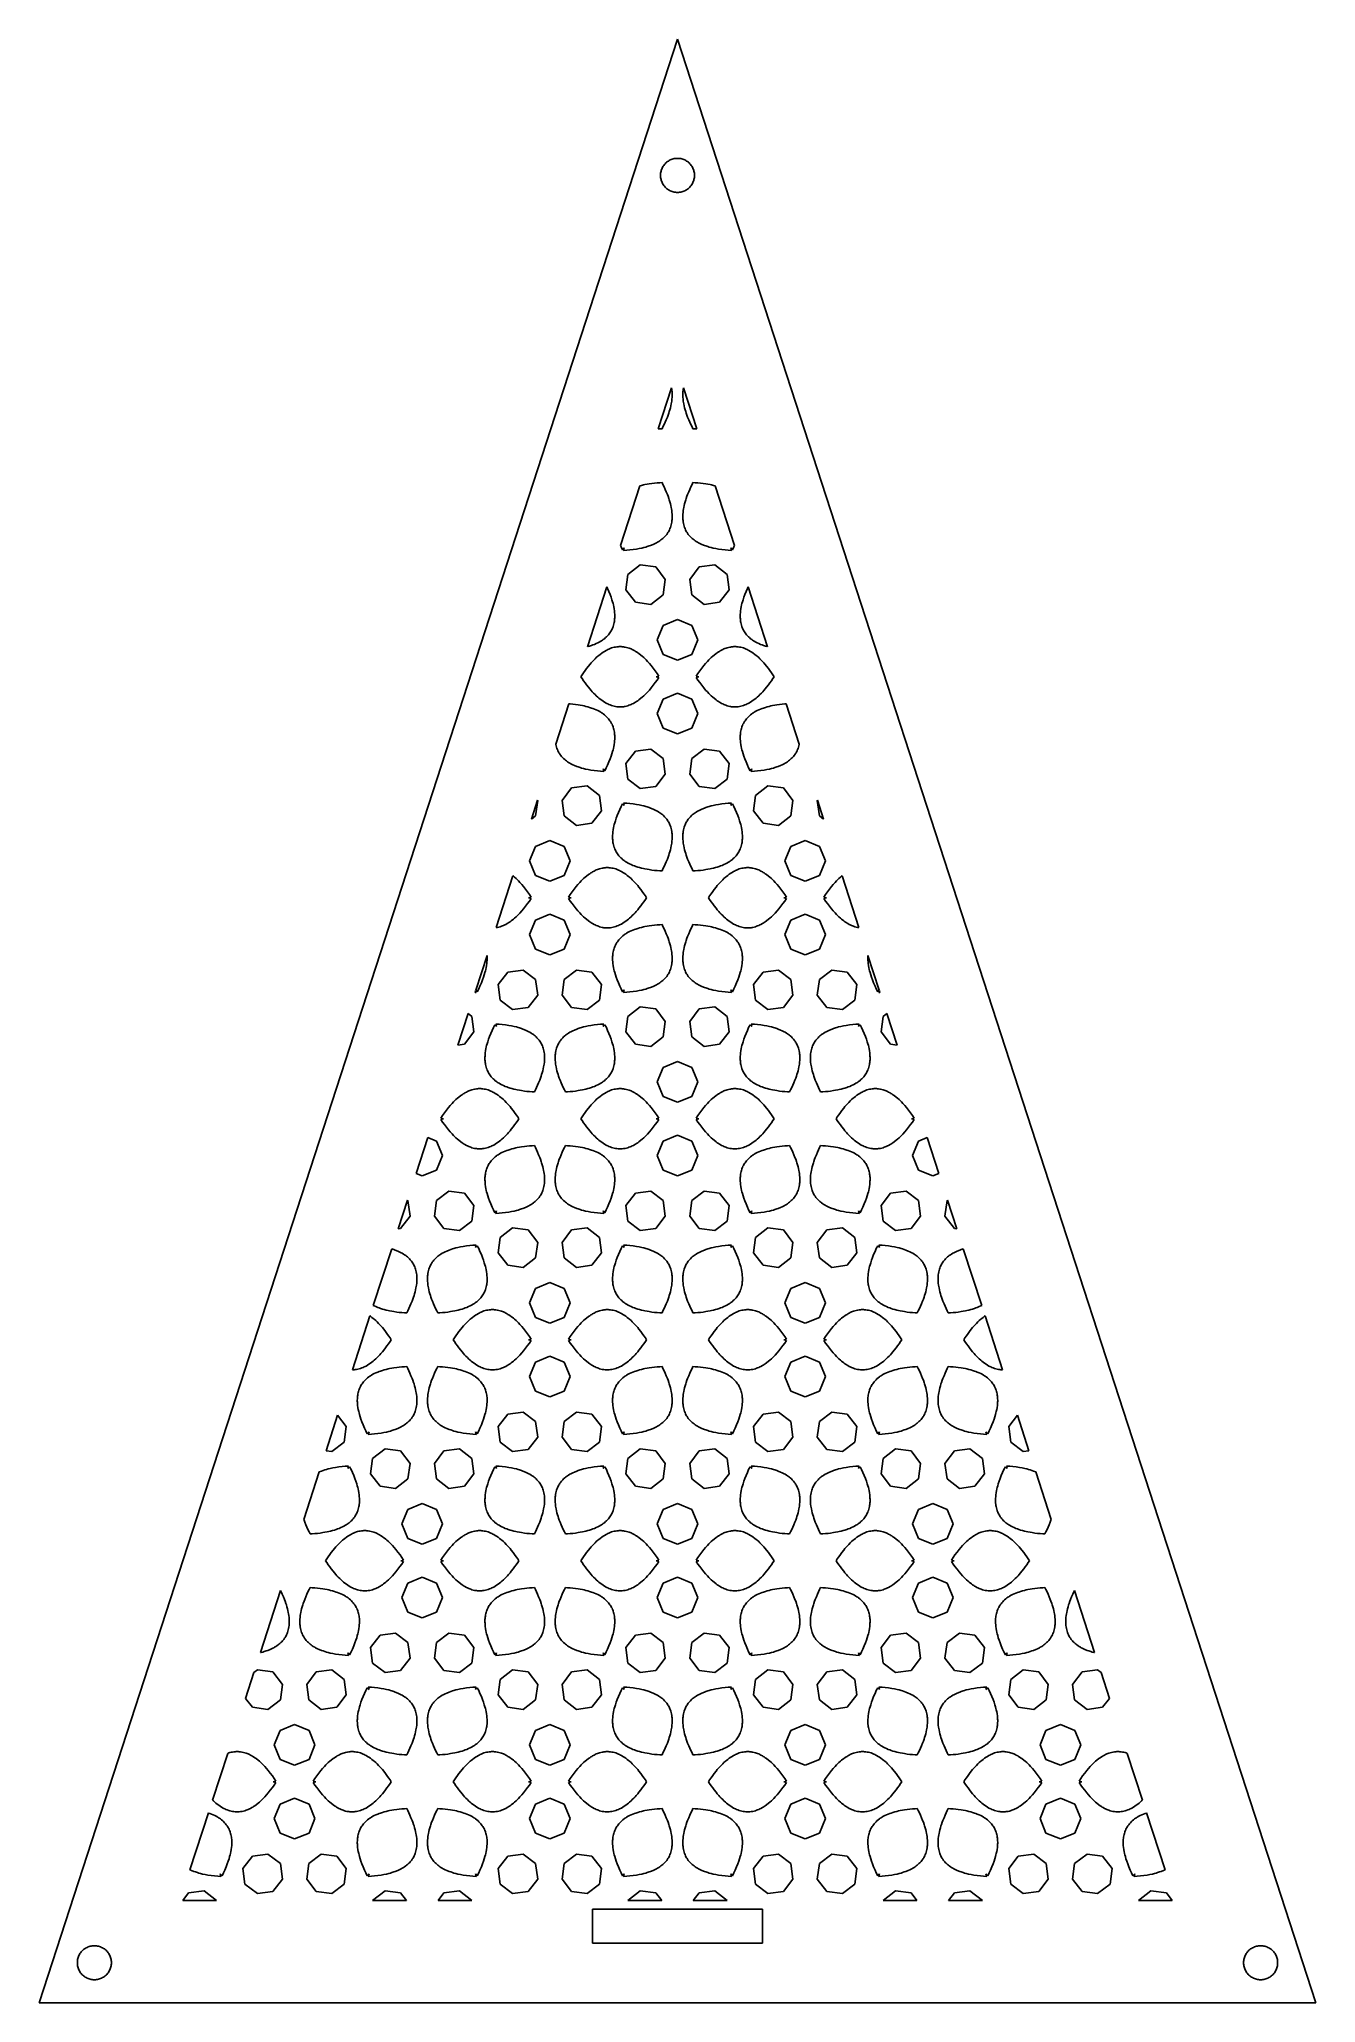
# Model space of a CAD drawing. Header units: metres. Extents: x -75 to 75, y 0 to 231.
import ezdxf

# ---------------------------------------------------------------- set-up
doc = ezdxf.new("R2010")
doc.units = ezdxf.units.M

msp = doc.modelspace()

# ---------------------------------------------------------------- linework, layer by layer
for p, q in [((0, 230.826), (-75, 0)), ((75, 0), (0, 230.826)), ((-2, 214.826), (-1.99605, 214.952)), ((-1.99605, 214.701), (-2, 214.826)), ((-1.99605, 214.952), (-1.98422, 215.077)), ((-1.98422, 214.576), (-1.99605, 214.701)), ((-1.98422, 215.077), (-1.96457, 215.201)), ((-1.96457, 215.201), (-1.93716, 215.324)), ((-1.93716, 215.324), (-1.9021, 215.444)), ((-1.9021, 215.444), (-1.85954, 215.562)), ((-1.85954, 215.562), (-1.80965, 215.678)), ((-1.80965, 215.678), (-1.75261, 215.79)), ((-1.75261, 215.79), (-1.68864, 215.898)), ((-1.68864, 215.898), (-1.61803, 216.002)), ((-1.61803, 216.002), (-1.54102, 216.101)), ((-1.54102, 216.101), (-1.45793, 216.195)), ((-1.45793, 216.195), (-1.36908, 216.284)), ((-1.36908, 216.284), (-1.27484, 216.367)), ((-1.27484, 216.367), (-1.17557, 216.444)), ((-1.17557, 216.444), (-1.07164, 216.515)), ((-1.07164, 216.515), (-0.9635, 216.579)), ((-0.9635, 216.579), (-0.85155, 216.636)), ((-0.85155, 216.636), (-0.73624, 216.686)), ((-0.73624, 216.686), (-0.61803, 216.728)), ((-0.61803, 216.728), (-0.49738, 216.763)), ((-0.49738, 216.763), (-0.37476, 216.791)), ((-0.37476, 216.791), (-0.25066, 216.81)), ((-0.25066, 216.81), (-0.12558, 216.822)), ((-0.12558, 216.822), (0, 216.826)), ((0, 216.826), (0.12558, 216.822)), ((0.12558, 216.822), (0.25066, 216.81)), ((0.25066, 216.81), (0.37476, 216.791)), ((0.37476, 216.791), (0.49738, 216.763)), ((0.49738, 216.763), (0.61803, 216.728)), ((0.61803, 216.728), (0.73624, 216.686)), ((0.73624, 216.686), (0.85155, 216.636)), ((0.85155, 216.636), (0.9635, 216.579)), ((0.9635, 216.579), (1.07164, 216.515)), ((1.07164, 216.515), (1.17557, 216.444)), ((1.17557, 216.444), (1.27484, 216.367)), ((1.27484, 216.367), (1.36908, 216.284)), ((1.36908, 216.284), (1.45793, 216.195)), ((1.45793, 216.195), (1.54102, 216.101)), ((1.54102, 216.101), (1.61803, 216.002)), ((1.61803, 216.002), (1.68864, 215.898)), ((1.68864, 215.898), (1.75261, 215.79)), ((1.75261, 215.79), (1.80965, 215.678)), ((1.80965, 215.678), (1.85954, 215.562)), ((1.85954, 215.562), (1.9021, 215.444)), ((1.9021, 215.444), (1.93716, 215.324)), ((1.93716, 215.324), (1.96457, 215.201)), ((1.96457, 215.201), (1.98422, 215.077)), ((1.98422, 215.077), (1.99605, 214.952)), ((1.99605, 214.701), (1.98422, 214.576)), ((1.99605, 214.952), (2, 214.826)), ((2, 214.826), (1.99605, 214.701)), ((-1.96457, 214.451), (-1.98422, 214.576)), ((-1.93716, 214.329), (-1.96457, 214.451)), ((-1.9021, 214.208), (-1.93716, 214.329)), ((-1.85954, 214.09), (-1.9021, 214.208)), ((-1.80965, 213.975), (-1.85954, 214.09)), ((-1.75261, 213.863), (-1.80965, 213.975)), ((-1.68864, 213.755), (-1.75261, 213.863)), ((-1.61803, 213.651), (-1.68864, 213.755)), ((-1.54102, 213.551), (-1.61803, 213.651)), ((-1.45793, 213.457), (-1.54102, 213.551)), ((-1.36908, 213.368), (-1.45793, 213.457)), ((-1.27484, 213.285), (-1.36908, 213.368)), ((-1.17557, 213.208), (-1.27484, 213.285)), ((-1.07164, 213.138), (-1.17557, 213.208)), ((-0.9635, 213.074), (-1.07164, 213.138)), ((-0.85155, 213.017), (-0.9635, 213.074)), ((-0.73624, 212.967), (-0.85155, 213.017)), ((-0.61803, 212.924), (-0.73624, 212.967)), ((-0.49738, 212.889), (-0.61803, 212.924)), ((-0.37476, 212.862), (-0.49738, 212.889)), ((-0.25066, 212.842), (-0.37476, 212.862)), ((-0.12558, 212.83), (-0.25066, 212.842)), ((0, 212.826), (-0.12558, 212.83)), ((0.12558, 212.83), (0, 212.826)), ((0.25066, 212.842), (0.12558, 212.83)), ((0.37476, 212.862), (0.25066, 212.842)), ((0.49738, 212.889), (0.37476, 212.862)), ((0.61803, 212.924), (0.49738, 212.889)), ((0.73624, 212.967), (0.61803, 212.924)), ((0.85155, 213.017), (0.73624, 212.967)), ((0.9635, 213.074), (0.85155, 213.017)), ((1.07164, 213.138), (0.9635, 213.074)), ((1.17557, 213.208), (1.07164, 213.138)), ((1.27484, 213.285), (1.17557, 213.208)), ((1.36908, 213.368), (1.27484, 213.285)), ((1.45793, 213.457), (1.36908, 213.368)), ((1.54102, 213.551), (1.45793, 213.457)), ((1.61803, 213.651), (1.54102, 213.551)), ((1.68864, 213.755), (1.61803, 213.651)), ((1.75261, 213.863), (1.68864, 213.755)), ((1.80965, 213.975), (1.75261, 213.863)), ((1.85954, 214.09), (1.80965, 213.975)), ((1.9021, 214.208), (1.85954, 214.09)), ((1.93716, 214.329), (1.9021, 214.208)), ((1.96457, 214.451), (1.93716, 214.329)), ((1.98422, 214.576), (1.96457, 214.451)), ((-2.25752, 185.046), (-0.7009, 189.836)), ((-0.7009, 189.836), (-0.66788, 189.653)), ((-0.66788, 189.653), (-0.64728, 189.492)), ((-0.64728, 189.492), (-0.63492, 189.36)), ((-0.63492, 189.36), (-0.62714, 189.227)), ((0.62714, 189.227), (0.63492, 189.36)), ((0.63492, 189.36), (0.64728, 189.492)), ((0.64728, 189.492), (0.66788, 189.653)), ((0.66788, 189.653), (0.70119, 189.835)), ((0.70119, 189.835), (2.25752, 185.046)), ((-0.96359, 187.057), (-1.01944, 186.888)), ((-0.90088, 187.268), (-0.96359, 187.057)), ((-0.83359, 187.514), (-0.90088, 187.268)), ((-0.78415, 187.716), (-0.83359, 187.514)), ((-0.73379, 187.952), (-0.78415, 187.716)), ((-0.70496, 188.107), (-0.73379, 187.952)), ((-0.67612, 188.297), (-0.70496, 188.107)), ((-0.64911, 188.52), (-0.67612, 188.297)), ((-0.63171, 188.739), (-0.64911, 188.52)), ((-0.62347, 188.917), (-0.63171, 188.739)), ((-0.62714, 189.227), (-0.62347, 189.126)), ((-0.62347, 189.126), (-0.62347, 188.917)), ((0.62302, 189.126), (0.62714, 189.227)), ((0.62393, 188.916), (0.62302, 189.126)), ((0.63171, 188.74), (0.62393, 188.916)), ((0.64911, 188.522), (0.63171, 188.74)), ((0.67612, 188.298), (0.64911, 188.522)), ((0.70541, 188.107), (0.67612, 188.298)), ((0.73379, 187.953), (0.70541, 188.107)), ((0.78415, 187.716), (0.73379, 187.953)), ((0.83359, 187.514), (0.78415, 187.716)), ((0.90042, 187.268), (0.83359, 187.514)), ((0.96405, 187.057), (0.90042, 187.268)), ((1.01898, 186.888), (0.96405, 187.057)), ((-2.07458, 185.031), (-2.25752, 185.046)), ((-1.81961, 185.016), (-2.07458, 185.031)), ((-1.70471, 185.245), (-1.81961, 185.016)), ((-1.56784, 185.532), (-1.70471, 185.245)), ((-1.43875, 185.813), (-1.56784, 185.532)), ((-1.32019, 186.091), (-1.43875, 185.813)), ((-1.19293, 186.406), (-1.32019, 186.091)), ((-1.10962, 186.627), (-1.19293, 186.406)), ((-1.01944, 186.888), (-1.10962, 186.627)), ((1.11008, 186.627), (1.01898, 186.888)), ((1.19247, 186.406), (1.11008, 186.627)), ((1.32019, 186.091), (1.19247, 186.406)), ((1.43875, 185.814), (1.32019, 186.091)), ((1.56784, 185.532), (1.43875, 185.814)), ((1.70471, 185.245), (1.56784, 185.532)), ((1.81961, 185.016), (1.70471, 185.245)), ((2.07458, 185.031), (1.81961, 185.016)), ((2.25752, 185.046), (2.07458, 185.031)), ((-6.71681, 171.321), (-4.44035, 178.327)), ((-4.44035, 178.327), (-4.22882, 178.383)), ((-4.22882, 178.383), (-4.01459, 178.434)), ((-4.01459, 178.434), (-3.83926, 178.471)), ((-3.83926, 178.471), (-3.56964, 178.522)), ((-3.56964, 178.522), (-3.33572, 178.561)), ((-3.33572, 178.561), (-2.99881, 178.609)), ((-2.99881, 178.609), (-2.69989, 178.645)), ((-2.69989, 178.645), (-2.39182, 178.674)), ((-2.39182, 178.674), (-2.07458, 178.699)), ((-2.07458, 178.699), (-1.81961, 178.714)), ((-1.81961, 178.714), (-1.70471, 178.485)), ((-1.70471, 178.485), (-1.56784, 178.198)), ((-1.56784, 178.198), (-1.43875, 177.916)), ((-1.43875, 177.916), (-1.32019, 177.639)), ((1.32019, 177.639), (1.43875, 177.916)), ((1.43875, 177.916), (1.56784, 178.198)), ((1.56784, 178.198), (1.70471, 178.485)), ((1.70471, 178.485), (1.81961, 178.714)), ((1.81961, 178.714), (2.07458, 178.699)), ((2.07458, 178.699), (2.39182, 178.674)), ((2.39182, 178.674), (2.69989, 178.645)), ((2.69989, 178.645), (2.99881, 178.609)), ((2.99881, 178.609), (3.33572, 178.561)), ((3.33572, 178.561), (3.56964, 178.523)), ((3.56964, 178.523), (3.83926, 178.471)), ((3.83926, 178.471), (4.01459, 178.434)), ((4.01459, 178.434), (4.22882, 178.383)), ((4.22882, 178.383), (4.44035, 178.327)), ((4.44035, 178.327), (6.71684, 171.321)), ((-1.32019, 177.639), (-1.19247, 177.323)), ((-1.19247, 177.323), (-1.11008, 177.103)), ((-1.11008, 177.103), (-1.01898, 176.842)), ((-1.01898, 176.842), (-0.96405, 176.673)), ((-0.96405, 176.673), (-0.90042, 176.461)), ((-0.90042, 176.461), (-0.83359, 176.216)), ((-0.83359, 176.216), (-0.78415, 176.014)), ((-0.78415, 176.014), (-0.73379, 175.777)), ((-0.73379, 175.777), (-0.70541, 175.622)), ((-0.70541, 175.622), (-0.67612, 175.432)), ((-0.67612, 175.432), (-0.64911, 175.208)), ((0.64911, 175.208), (0.67612, 175.432)), ((0.67612, 175.432), (0.70496, 175.622)), ((0.70496, 175.622), (0.73379, 175.777)), ((0.73379, 175.777), (0.78415, 176.014)), ((0.78415, 176.014), (0.83359, 176.216)), ((0.83359, 176.216), (0.90088, 176.461)), ((0.90088, 176.461), (0.96359, 176.673)), ((0.96359, 176.673), (1.01944, 176.842)), ((1.01944, 176.842), (1.10962, 177.103)), ((1.10962, 177.103), (1.19293, 177.323)), ((1.19293, 177.323), (1.32019, 177.639)), ((-0.94482, 173.161), (-0.99838, 173.053)), ((-0.88303, 173.299), (-0.94482, 173.161)), ((-0.82764, 173.44), (-0.88303, 173.299)), ((-0.77957, 173.585), (-0.82764, 173.44)), ((-0.73791, 173.735), (-0.77957, 173.585)), ((-0.70221, 173.889), (-0.73791, 173.735)), ((-0.66834, 174.075), (-0.70221, 173.889)), ((-0.64728, 174.237), (-0.66834, 174.075)), ((-0.64911, 175.208), (-0.63171, 174.99)), ((-0.63492, 174.369), (-0.64728, 174.237)), ((-0.62714, 174.502), (-0.63492, 174.369)), ((-0.63171, 174.99), (-0.62393, 174.814)), ((-0.62302, 174.604), (-0.62714, 174.502)), ((-0.62393, 174.814), (-0.62302, 174.604)), ((0.62347, 174.813), (0.63171, 174.99)), ((0.62347, 174.604), (0.62347, 174.813)), ((0.62714, 174.503), (0.62347, 174.604)), ((0.63492, 174.37), (0.62714, 174.503)), ((0.63171, 174.99), (0.64911, 175.208)), ((0.64728, 174.238), (0.63492, 174.37)), ((0.66788, 174.077), (0.64728, 174.238)), ((0.70175, 173.889), (0.66788, 174.077)), ((0.73791, 173.736), (0.70175, 173.889)), ((0.77911, 173.587), (0.73791, 173.736)), ((0.82718, 173.442), (0.77911, 173.587)), ((0.88257, 173.3), (0.82718, 173.442)), ((0.94437, 173.162), (0.88257, 173.3)), ((0.99838, 173.053), (0.94437, 173.162)), ((-6.63712, 171.149), (-6.71681, 171.321)), ((-6.47186, 170.811), (-6.63712, 171.149)), ((-6.25214, 171.036), (-6.47186, 170.811)), ((-6.33728, 170.733), (-6.25214, 171.036)), ((-5.20203, 170.839), (-5.60028, 170.792)), ((-4.81979, 170.896), (-5.20203, 170.839)), ((-4.49844, 170.953), (-4.81979, 170.896)), ((-4.19174, 171.018), (-4.49844, 170.953)), ((-3.93677, 171.08), (-4.19174, 171.018)), ((-3.73306, 171.134), (-3.93677, 171.08)), ((-3.57376, 171.181), (-3.73306, 171.134)), ((-3.34442, 171.255), (-3.57376, 171.181)), ((-3.15994, 171.323), (-3.34442, 171.255)), ((-2.8775, 171.437), (-3.15994, 171.323)), ((-2.70996, 171.513), (-2.8775, 171.437)), ((-2.54837, 171.593), (-2.70996, 171.513)), ((-2.45407, 171.643), (-2.54837, 171.593)), ((-2.36298, 171.694), (-2.45407, 171.643)), ((-2.18765, 171.801), (-2.36298, 171.694)), ((-2.07458, 171.875), (-2.18765, 171.801)), ((-1.94138, 171.97), (-2.07458, 171.875)), ((-1.83792, 172.05), (-1.94138, 171.97)), ((-1.74042, 172.131), (-1.83792, 172.05)), ((-1.62323, 172.236), (-1.74042, 172.131)), ((-1.51154, 172.347), (-1.62323, 172.236)), ((-1.40808, 172.459), (-1.51154, 172.347)), ((-1.36826, 172.505), (-1.40808, 172.459)), ((-1.27304, 172.623), (-1.36826, 172.505)), ((-1.18469, 172.745), (-1.27304, 172.623)), ((-1.11832, 172.846), (-1.18469, 172.745)), ((-1.07071, 172.923), (-1.11832, 172.846)), ((-0.99838, 173.053), (-1.07071, 172.923)), ((1.07025, 172.923), (0.99838, 173.053)), ((1.11786, 172.847), (1.07025, 172.923)), ((1.18469, 172.745), (1.11786, 172.847)), ((1.27213, 172.624), (1.18469, 172.745)), ((1.36734, 172.506), (1.27213, 172.624)), ((1.40762, 172.459), (1.36734, 172.506)), ((1.51154, 172.347), (1.40762, 172.459)), ((1.62231, 172.237), (1.51154, 172.347)), ((1.74042, 172.131), (1.62231, 172.237)), ((1.83792, 172.05), (1.74042, 172.131)), ((1.94138, 171.97), (1.83792, 172.05)), ((2.07458, 171.875), (1.94138, 171.97)), ((2.18674, 171.801), (2.07458, 171.875)), ((2.36206, 171.694), (2.18674, 171.801)), ((2.45407, 171.643), (2.36206, 171.694)), ((2.54745, 171.594), (2.45407, 171.643)), ((2.70905, 171.514), (2.54745, 171.594)), ((2.87659, 171.437), (2.70905, 171.514)), ((3.15994, 171.323), (2.87659, 171.437)), ((3.34442, 171.256), (3.15994, 171.323)), ((3.57376, 171.181), (3.34442, 171.256)), ((3.73306, 171.134), (3.57376, 171.181)), ((3.93677, 171.08), (3.73306, 171.134)), ((4.19174, 171.018), (3.93677, 171.08)), ((4.49844, 170.953), (4.19174, 171.018)), ((4.81979, 170.896), (4.49844, 170.953)), ((5.20203, 170.839), (4.81979, 170.896)), ((5.60028, 170.792), (5.20203, 170.839)), ((6.47186, 170.811), (6.25214, 171.036)), ((6.25214, 171.036), (6.33728, 170.733)), ((6.63666, 171.148), (6.47186, 170.811)), ((6.71684, 171.321), (6.63666, 171.148)), ((-5.96283, 170.759), (-6.33728, 170.733)), ((-5.60028, 170.792), (-5.96283, 170.759)), ((-5.82825, 167.91), (-4.37073, 169.028)), ((-4.37073, 169.028), (-2.54974, 168.788)), ((-2.54974, 168.788), (-1.43143, 167.331)), ((1.43143, 167.331), (2.54974, 168.788)), ((2.54974, 168.788), (4.37073, 169.028)), ((4.37073, 169.028), (5.82825, 167.91)), ((5.96283, 170.759), (5.60028, 170.792)), ((6.33728, 170.733), (5.96283, 170.759)), ((-10.5853, 159.415), (-8.29695, 166.458)), ((-8.29695, 166.458), (-8.21045, 166.271)), ((-8.21045, 166.271), (-8.05161, 165.902)), ((-6.06857, 166.088), (-5.82825, 167.91)), ((-1.43143, 167.331), (-1.67175, 165.51)), ((1.67175, 165.51), (1.43143, 167.331)), ((5.82825, 167.91), (6.06857, 166.088)), ((8.05161, 165.902), (8.21045, 166.271)), ((8.21045, 166.271), (8.29695, 166.458)), ((8.29695, 166.458), (10.5853, 159.415)), ((-8.05161, 165.902), (-7.91016, 165.542)), ((-7.91016, 165.542), (-7.79892, 165.237)), ((-7.79892, 165.237), (-7.70187, 164.938)), ((-7.70187, 164.938), (-7.62772, 164.687)), ((-7.62772, 164.687), (-7.5737, 164.483)), ((-7.5737, 164.483), (-7.53479, 164.322)), ((-7.53479, 164.322), (-7.48489, 164.086)), ((-7.48489, 164.086), (-7.44965, 163.891)), ((-7.44965, 163.891), (-7.40753, 163.59)), ((-4.95026, 164.632), (-6.06857, 166.088)), ((-3.12927, 164.391), (-4.95026, 164.632)), ((-1.67175, 165.51), (-3.12927, 164.391)), ((3.12927, 164.391), (1.67175, 165.51)), ((4.95026, 164.632), (3.12927, 164.391)), ((6.06857, 166.088), (4.95026, 164.632)), ((7.40753, 163.59), (7.44965, 163.891)), ((7.44965, 163.891), (7.48444, 164.086)), ((7.48444, 164.086), (7.53479, 164.322)), ((7.53479, 164.322), (7.5737, 164.483)), ((7.5737, 164.483), (7.62772, 164.687)), ((7.62772, 164.687), (7.70142, 164.938)), ((7.70142, 164.938), (7.79938, 165.237)), ((7.79938, 165.237), (7.91016, 165.542)), ((7.91016, 165.542), (8.05161, 165.902)), ((-7.63367, 161.607), (-7.69547, 161.469)), ((-7.57828, 161.749), (-7.63367, 161.607)), ((-7.55905, 161.806), (-7.57828, 161.749)), ((-7.51282, 161.954), (-7.55905, 161.806)), ((-7.47345, 162.104), (-7.51282, 161.954)), ((-7.44095, 162.258), (-7.47345, 162.104)), ((-7.41898, 162.384), (-7.44095, 162.258)), ((-7.40158, 162.512), (-7.41898, 162.384)), ((-7.40753, 163.59), (-7.39014, 163.407)), ((-7.38556, 162.677), (-7.40158, 162.512)), ((-7.39014, 163.407), (-7.37869, 163.227)), ((-7.37778, 162.81), (-7.38556, 162.677)), ((-7.37869, 163.227), (-7.37457, 163.121)), ((-7.3732, 163.016), (-7.37778, 162.81)), ((-7.37457, 163.121), (-7.3732, 163.016)), ((-2.40005, 160.215), (-1.69739, 161.911)), ((-1.69739, 161.911), (0, 162.615)), ((0, 162.615), (1.69739, 161.911)), ((1.69739, 161.911), (2.40005, 160.215)), ((7.3732, 163.017), (7.37411, 163.121)), ((7.37823, 162.81), (7.3732, 163.017)), ((7.37411, 163.121), (7.37869, 163.227)), ((7.38556, 162.678), (7.37823, 162.81)), ((7.37869, 163.227), (7.39014, 163.407)), ((7.40158, 162.513), (7.38556, 162.678)), ((7.39014, 163.407), (7.40753, 163.59)), ((7.41898, 162.385), (7.40158, 162.513)), ((7.44049, 162.259), (7.41898, 162.385)), ((7.47299, 162.105), (7.44049, 162.259)), ((7.51282, 161.954), (7.47299, 162.105)), ((7.55859, 161.807), (7.51282, 161.954)), ((7.57782, 161.75), (7.55859, 161.807)), ((7.63321, 161.608), (7.57782, 161.75)), ((7.69501, 161.47), (7.63321, 161.608)), ((-10.5244, 159.431), (-10.5853, 159.415)), ((-10.3244, 159.489), (-10.5244, 159.431)), ((-10.0951, 159.564), (-10.3244, 159.489)), ((-9.94583, 159.618), (-10.0951, 159.564)), ((-9.76639, 159.687), (-9.94583, 159.618)), ((-9.56039, 159.775), (-9.76639, 159.687)), ((-9.36264, 159.868), (-9.56039, 159.775)), ((-9.20517, 159.951), (-9.36264, 159.868)), ((-9.02481, 160.055), (-9.20517, 159.951)), ((-8.93784, 160.109), (-9.02481, 160.055)), ((-8.82523, 160.183), (-8.93784, 160.109)), ((-8.71857, 160.258), (-8.82523, 160.183)), ((-8.58856, 160.358), (-8.71857, 160.258)), ((-8.44345, 160.481), (-8.58856, 160.358)), ((-8.32901, 160.588), (-8.44345, 160.481)), ((-8.22052, 160.699), (-8.32901, 160.588)), ((-8.11798, 160.815), (-8.22052, 160.699)), ((-8.02368, 160.931), (-8.11798, 160.815)), ((-7.93533, 161.054), (-8.02368, 160.931)), ((-7.86896, 161.154), (-7.93533, 161.054)), ((-7.79205, 161.283), (-7.86896, 161.154)), ((-7.74902, 161.362), (-7.79205, 161.283)), ((-7.69547, 161.469), (-7.74902, 161.362)), ((-7.74124, 159.264), (-7.58972, 159.311)), ((-7.58972, 159.311), (-7.44095, 159.349)), ((-7.44095, 159.349), (-7.29126, 159.38)), ((-7.29126, 159.38), (-7.13928, 159.403)), ((-7.13928, 159.403), (-6.98914, 159.418)), ((-6.98914, 159.418), (-6.87057, 159.426)), ((-6.87057, 159.426), (-6.72089, 159.428)), ((-6.72089, 159.428), (-6.62979, 159.426)), ((-6.62979, 159.426), (-6.51123, 159.418)), ((-6.51123, 159.418), (-6.36108, 159.403)), ((-6.36108, 159.403), (-6.20956, 159.38)), ((-6.20956, 159.38), (-6.15005, 159.368)), ((-6.15005, 159.368), (-5.99945, 159.334)), ((-5.99945, 159.334), (-5.8493, 159.293)), ((-5.8493, 159.293), (-5.69916, 159.245)), ((-1.69739, 158.518), (-2.40005, 160.215)), ((2.40005, 160.215), (1.69739, 158.518)), ((5.69962, 159.245), (5.8493, 159.293)), ((5.8493, 159.293), (5.99945, 159.334)), ((5.99945, 159.334), (6.15051, 159.368)), ((6.15051, 159.368), (6.20956, 159.38)), ((6.20956, 159.38), (6.36108, 159.403)), ((6.36108, 159.403), (6.51123, 159.418)), ((6.51123, 159.418), (6.62979, 159.425)), ((6.62979, 159.425), (6.72089, 159.428)), ((6.72089, 159.428), (6.87057, 159.426)), ((6.87057, 159.426), (6.98914, 159.418)), ((6.98914, 159.418), (7.13928, 159.403)), ((7.13928, 159.403), (7.29126, 159.38)), ((7.29126, 159.38), (7.44095, 159.349)), ((7.44095, 159.349), (7.58972, 159.31)), ((7.58972, 159.31), (7.74124, 159.264)), ((7.74857, 161.363), (7.69501, 161.47)), ((7.79114, 161.284), (7.74857, 161.363)), ((7.8685, 161.155), (7.79114, 161.284)), ((7.93533, 161.054), (7.8685, 161.155)), ((8.02277, 160.932), (7.93533, 161.054)), ((8.11798, 160.815), (8.02277, 160.932)), ((8.2196, 160.7), (8.11798, 160.815)), ((8.32809, 160.589), (8.2196, 160.7)), ((8.44345, 160.481), (8.32809, 160.589)), ((8.58856, 160.358), (8.44345, 160.481)), ((8.71857, 160.258), (8.58856, 160.358)), ((8.82523, 160.183), (8.71857, 160.258)), ((8.93784, 160.109), (8.82523, 160.183)), ((9.0239, 160.055), (8.93784, 160.109)), ((9.20517, 159.951), (9.0239, 160.055)), ((9.36172, 159.869), (9.20517, 159.951)), ((9.55948, 159.775), (9.36172, 159.869)), ((9.76639, 159.687), (9.55948, 159.775)), ((9.94583, 159.618), (9.76639, 159.687)), ((10.0951, 159.564), (9.94583, 159.618)), ((10.3244, 159.489), (10.0951, 159.564)), ((10.5244, 159.431), (10.3244, 159.489)), ((10.5853, 159.415), (10.5244, 159.431)), ((-10.6801, 156.854), (-10.4704, 157.121)), ((-10.4704, 157.121), (-10.3203, 157.304)), ((-10.3203, 157.304), (-10.1404, 157.512)), ((-10.1404, 157.512), (-10.0204, 157.646)), ((-10.0204, 157.646), (-9.8703, 157.805)), ((-9.8703, 157.805), (-9.68994, 157.988)), ((-9.68994, 157.988), (-9.54071, 158.13)), ((-9.54071, 158.13), (-9.35989, 158.293)), ((-9.35989, 158.293), (-9.24088, 158.395)), ((-9.24088, 158.395), (-9.08981, 158.516)), ((-9.08981, 158.516), (-8.91083, 158.65)), ((-8.91083, 158.65), (-8.72955, 158.775)), ((-8.72955, 158.775), (-8.58078, 158.87)), ((-8.58078, 158.87), (-8.40088, 158.974)), ((-8.40088, 158.974), (-8.3107, 159.022)), ((-8.3107, 159.022), (-8.18985, 159.083)), ((-8.18985, 159.083), (-8.07083, 159.137)), ((-8.07083, 159.137), (-7.91977, 159.2)), ((-7.91977, 159.2), (-7.74124, 159.264)), ((-5.69916, 159.245), (-5.5806, 159.2)), ((-5.5806, 159.2), (-5.45975, 159.15)), ((-5.45975, 159.15), (-5.3096, 159.082)), ((-5.3096, 159.082), (-5.18967, 159.022)), ((-5.18967, 159.022), (-5.00977, 158.924)), ((-5.00977, 158.924), (-4.9205, 158.87)), ((-4.9205, 158.87), (-4.82986, 158.813)), ((-4.82986, 158.813), (-4.67972, 158.714)), ((-4.67972, 158.714), (-4.53049, 158.607)), ((-4.53049, 158.607), (-4.2897, 158.419)), ((-4.2897, 158.419), (-4.14047, 158.293)), ((-4.14047, 158.293), (-3.96011, 158.13)), ((-3.96011, 158.13), (-3.83972, 158.017)), ((-3.83972, 158.017), (-3.68958, 157.868)), ((-3.68958, 157.868), (-3.51059, 157.679)), ((-3.51059, 157.679), (-3.30002, 157.444)), ((-3.30002, 157.444), (-3.0899, 157.196)), ((-3.0899, 157.196), (-2.85049, 156.893)), ((0, 157.814), (-1.69739, 158.518)), ((1.69739, 158.518), (0, 157.814)), ((2.85049, 156.893), (3.0899, 157.196)), ((3.0899, 157.196), (3.30002, 157.444)), ((3.30002, 157.444), (3.51013, 157.679)), ((3.51013, 157.679), (3.68958, 157.868)), ((3.68958, 157.868), (3.83972, 158.016)), ((3.83972, 158.016), (3.95966, 158.13)), ((3.95966, 158.13), (4.14047, 158.293)), ((4.14047, 158.293), (4.2897, 158.419)), ((4.2897, 158.419), (4.53049, 158.607)), ((4.53049, 158.607), (4.67972, 158.714)), ((4.67972, 158.714), (4.82986, 158.813)), ((4.82986, 158.813), (4.92004, 158.871)), ((4.92004, 158.871), (5.01022, 158.924)), ((5.01022, 158.924), (5.18967, 159.022)), ((5.18967, 159.022), (5.3096, 159.082)), ((5.3096, 159.082), (5.45975, 159.15)), ((5.45975, 159.15), (5.5806, 159.201)), ((5.5806, 159.201), (5.69962, 159.245)), ((7.74124, 159.264), (7.91977, 159.2)), ((7.91977, 159.2), (8.07083, 159.138)), ((8.07083, 159.138), (8.18985, 159.082)), ((8.18985, 159.082), (8.3107, 159.022)), ((8.3107, 159.022), (8.40088, 158.974)), ((8.40088, 158.974), (8.58078, 158.87)), ((8.58078, 158.87), (8.72955, 158.775)), ((8.72955, 158.775), (8.91083, 158.65)), ((8.91083, 158.65), (9.08981, 158.516)), ((9.08981, 158.516), (9.24088, 158.395)), ((9.24088, 158.395), (9.35989, 158.293)), ((9.35989, 158.293), (9.54117, 158.131)), ((9.54117, 158.131), (9.68994, 157.988)), ((9.68994, 157.988), (9.8703, 157.805)), ((9.8703, 157.805), (10.0204, 157.646)), ((10.0204, 157.646), (10.1404, 157.512)), ((10.1404, 157.512), (10.3203, 157.304)), ((10.3203, 157.304), (10.4704, 157.121)), ((10.4704, 157.121), (10.6801, 156.854)), ((-11.3617, 155.884), (-11.2202, 156.098)), ((-11.2202, 155.671), (-11.3617, 155.884)), ((-11.2202, 156.098), (-11.0399, 156.361)), ((-11.0408, 155.408), (-11.2202, 155.671)), ((-10.8609, 155.156), (-11.0408, 155.408)), ((-11.0399, 156.361), (-10.8609, 156.613)), ((-10.8609, 156.613), (-10.6801, 156.854)), ((-10.6801, 154.915), (-10.8609, 155.156)), ((-10.4704, 154.648), (-10.6801, 154.915)), ((-2.85049, 154.876), (-3.09036, 154.573)), ((-2.85049, 156.893), (-2.61017, 156.572)), ((-2.61063, 155.197), (-2.85049, 154.876)), ((-2.40005, 155.495), (-2.61063, 155.197)), ((-2.61017, 156.572), (-2.40005, 156.274)), ((-2.1904, 155.963), (-2.49664, 155.885)), ((-2.49664, 155.885), (-2.1904, 155.806)), ((-2.40005, 156.274), (-2.1904, 155.963)), ((-2.1904, 155.806), (-2.40005, 155.495)), ((2.1904, 155.963), (2.40005, 156.274)), ((2.49664, 155.885), (2.1904, 155.963)), ((2.1904, 155.806), (2.49664, 155.885)), ((2.40005, 155.495), (2.1904, 155.806)), ((2.40005, 156.274), (2.61017, 156.572)), ((2.61017, 155.197), (2.40005, 155.495)), ((2.61017, 156.572), (2.85049, 156.893)), ((2.85049, 154.876), (2.61017, 155.197)), ((3.0899, 154.574), (2.85049, 154.876)), ((10.6801, 154.915), (10.4704, 154.648)), ((10.6801, 156.854), (10.8609, 156.613)), ((10.8604, 155.156), (10.6801, 154.915)), ((11.0399, 155.408), (10.8604, 155.156)), ((10.8609, 156.613), (11.0408, 156.361)), ((11.2202, 155.671), (11.0399, 155.408)), ((11.0408, 156.361), (11.2202, 156.098)), ((11.2202, 156.098), (11.3617, 155.885)), ((11.3617, 155.885), (11.2202, 155.671)), ((-14.3075, 147.96), (-12.7654, 152.706)), ((-12.7654, 152.706), (-12.6082, 152.693)), ((-12.6082, 152.693), (-12.3001, 152.664)), ((-12.3001, 152.664), (-12.0012, 152.628)), ((-12.0012, 152.628), (-11.6643, 152.581)), ((-11.6643, 152.581), (-11.4304, 152.542)), ((-11.4304, 152.542), (-11.1607, 152.49)), ((-11.1607, 152.49), (-10.9854, 152.453)), ((-10.9854, 152.453), (-10.7712, 152.403)), ((-10.7712, 152.403), (-10.5244, 152.338)), ((-10.3203, 154.465), (-10.4704, 154.648)), ((-10.1404, 154.257), (-10.3203, 154.465)), ((-10.0204, 154.124), (-10.1404, 154.257)), ((-9.8703, 153.964), (-10.0204, 154.124)), ((-9.68994, 153.781), (-9.8703, 153.964)), ((-9.54117, 153.638), (-9.68994, 153.781)), ((-9.35989, 153.476), (-9.54117, 153.638)), ((-9.24088, 153.374), (-9.35989, 153.476)), ((-9.08981, 153.253), (-9.24088, 153.374)), ((-8.91083, 153.119), (-9.08981, 153.253)), ((-8.72955, 152.994), (-8.91083, 153.119)), ((-8.58078, 152.899), (-8.72955, 152.994)), ((-8.40088, 152.795), (-8.58078, 152.899)), ((-8.3107, 152.747), (-8.40088, 152.795)), ((-8.18985, 152.687), (-8.3107, 152.747)), ((-8.07083, 152.631), (-8.18985, 152.687)), ((-7.91977, 152.569), (-8.07083, 152.631)), ((-7.74124, 152.505), (-7.91977, 152.569)), ((-7.58972, 152.459), (-7.74124, 152.505)), ((-7.44095, 152.42), (-7.58972, 152.459)), ((-7.29126, 152.39), (-7.44095, 152.42)), ((-7.13928, 152.366), (-7.29126, 152.39)), ((-6.98914, 152.351), (-7.13928, 152.366)), ((-6.87057, 152.343), (-6.98914, 152.351)), ((-6.51123, 152.351), (-6.62979, 152.344)), ((-6.36108, 152.366), (-6.51123, 152.351)), ((-6.20956, 152.39), (-6.36108, 152.366)), ((-6.15051, 152.401), (-6.20956, 152.39)), ((-5.99945, 152.435), (-6.15051, 152.401)), ((-5.8493, 152.476), (-5.99945, 152.435)), ((-5.70099, 152.524), (-5.8493, 152.476)), ((-5.5806, 152.569), (-5.70099, 152.524)), ((-5.46066, 152.618), (-5.5806, 152.569)), ((-5.31052, 152.687), (-5.46066, 152.618)), ((-5.18967, 152.747), (-5.31052, 152.687)), ((-5.01022, 152.845), (-5.18967, 152.747)), ((-4.92004, 152.899), (-5.01022, 152.845)), ((-4.82986, 152.956), (-4.92004, 152.899)), ((-4.67972, 153.056), (-4.82986, 152.956)), ((-4.53049, 153.162), (-4.67972, 153.056)), ((-4.2897, 153.35), (-4.53049, 153.162)), ((-4.14047, 153.476), (-4.2897, 153.35)), ((-3.96011, 153.638), (-4.14047, 153.476)), ((-3.83972, 153.753), (-3.96011, 153.638)), ((-3.69003, 153.901), (-3.83972, 153.753)), ((-3.51013, 154.09), (-3.69003, 153.901)), ((-3.30002, 154.325), (-3.51013, 154.09)), ((-3.09036, 154.573), (-3.30002, 154.325)), ((-2.40005, 151.555), (-1.69739, 153.251)), ((-1.69739, 153.251), (0, 153.955)), ((0, 153.955), (1.69739, 153.251)), ((1.69739, 153.251), (2.40005, 151.555)), ((3.30002, 154.325), (3.0899, 154.574)), ((3.51059, 154.091), (3.30002, 154.325)), ((3.68958, 153.902), (3.51059, 154.091)), ((3.83972, 153.752), (3.68958, 153.902)), ((3.96011, 153.639), (3.83972, 153.752)), ((4.14047, 153.476), (3.96011, 153.639)), ((4.2897, 153.35), (4.14047, 153.476)), ((4.53049, 153.162), (4.2897, 153.35)), ((4.67972, 153.056), (4.53049, 153.162)), ((4.82986, 152.956), (4.67972, 153.056)), ((4.9205, 152.899), (4.82986, 152.956)), ((5.00977, 152.845), (4.9205, 152.899)), ((5.18967, 152.747), (5.00977, 152.845)), ((5.3096, 152.687), (5.18967, 152.747)), ((5.45975, 152.619), (5.3096, 152.687)), ((5.5806, 152.569), (5.45975, 152.619)), ((5.69916, 152.525), (5.5806, 152.569)), ((5.8493, 152.476), (5.69916, 152.525)), ((5.99945, 152.435), (5.8493, 152.476)), ((6.15005, 152.401), (5.99945, 152.435)), ((6.20956, 152.389), (6.15005, 152.401)), ((6.36108, 152.366), (6.20956, 152.389)), ((6.51123, 152.351), (6.36108, 152.366)), ((6.62979, 152.343), (6.51123, 152.351)), ((6.98914, 152.351), (6.87057, 152.343)), ((7.13928, 152.366), (6.98914, 152.351)), ((7.29126, 152.39), (7.13928, 152.366)), ((7.44095, 152.42), (7.29126, 152.39)), ((7.58972, 152.458), (7.44095, 152.42)), ((7.73987, 152.504), (7.58972, 152.458)), ((7.91977, 152.569), (7.73987, 152.504)), ((8.07083, 152.632), (7.91977, 152.569)), ((8.18985, 152.686), (8.07083, 152.632)), ((8.30978, 152.747), (8.18985, 152.686)), ((8.39996, 152.795), (8.30978, 152.747)), ((8.58078, 152.899), (8.39996, 152.795)), ((8.72955, 152.994), (8.58078, 152.899)), ((8.91083, 153.119), (8.72955, 152.994)), ((9.08981, 153.253), (8.91083, 153.119)), ((9.24042, 153.374), (9.08981, 153.253)), ((9.35989, 153.476), (9.24042, 153.374)), ((9.54071, 153.639), (9.35989, 153.476)), ((9.68994, 153.781), (9.54071, 153.639)), ((9.86984, 153.963), (9.68994, 153.781)), ((10.02, 154.123), (9.86984, 153.963)), ((10.1399, 154.256), (10.02, 154.123)), ((10.3198, 154.465), (10.1399, 154.256)), ((10.4704, 154.648), (10.3198, 154.465)), ((10.5244, 152.338), (10.7712, 152.403)), ((10.7712, 152.403), (10.9854, 152.453)), ((10.9854, 152.453), (11.1607, 152.49)), ((11.1607, 152.49), (11.4304, 152.542)), ((11.4304, 152.542), (11.6643, 152.581)), ((11.6643, 152.581), (12.0012, 152.628)), ((12.0012, 152.628), (12.3001, 152.664)), ((12.3001, 152.664), (12.6082, 152.693)), ((12.6082, 152.693), (12.7654, 152.706)), ((12.7654, 152.706), (14.3072, 147.96)), ((-10.5244, 152.338), (-10.3244, 152.28)), ((-10.3244, 152.28), (-10.0951, 152.205)), ((-10.0951, 152.205), (-9.94583, 152.151)), ((-9.94583, 152.151), (-9.76639, 152.082)), ((-9.76639, 152.082), (-9.55948, 151.994)), ((-9.55948, 151.994), (-9.36172, 151.9)), ((-9.36172, 151.9), (-9.20517, 151.818)), ((-9.20517, 151.818), (-9.0239, 151.714)), ((-9.0239, 151.714), (-8.93784, 151.66)), ((-8.93784, 151.66), (-8.82523, 151.586)), ((-8.82523, 151.586), (-8.71857, 151.511)), ((-8.71857, 151.511), (-8.58856, 151.411)), ((-8.58856, 151.411), (-8.44345, 151.288)), ((-8.44345, 151.288), (-8.32809, 151.18)), ((-8.32809, 151.18), (-8.2196, 151.069)), ((-8.2196, 151.069), (-8.11798, 150.954)), ((-8.11798, 150.954), (-8.02277, 150.837)), ((-8.02277, 150.837), (-7.93533, 150.715)), ((-7.93533, 150.715), (-7.8685, 150.614)), ((-7.8685, 150.614), (-7.79114, 150.485)), ((-7.79114, 150.485), (-7.74857, 150.406)), ((-7.74857, 150.406), (-7.69501, 150.299)), ((-7.69501, 150.299), (-7.63321, 150.161)), ((-7.63321, 150.161), (-7.57782, 150.019)), ((-6.72089, 152.341), (-6.87057, 152.343)), ((-6.62979, 152.344), (-6.72089, 152.341)), ((-1.69739, 149.858), (-2.40005, 151.555)), ((2.40005, 151.555), (1.69739, 149.858)), ((6.72089, 152.341), (6.62979, 152.343)), ((6.87057, 152.343), (6.72089, 152.341)), ((7.57782, 150.019), (7.63321, 150.161)), ((7.63321, 150.161), (7.69501, 150.299)), ((7.69501, 150.299), (7.74857, 150.406)), ((7.74857, 150.406), (7.79114, 150.485)), ((7.79114, 150.485), (7.8685, 150.614)), ((7.8685, 150.614), (7.93533, 150.715)), ((7.93533, 150.715), (8.02277, 150.837)), ((8.02277, 150.837), (8.11798, 150.954)), ((8.11798, 150.954), (8.2196, 151.069)), ((8.2196, 151.069), (8.32809, 151.18)), ((8.32809, 151.18), (8.44345, 151.288)), ((8.44345, 151.288), (8.58856, 151.411)), ((8.58856, 151.411), (8.71857, 151.511)), ((8.71857, 151.511), (8.82523, 151.586)), ((8.82523, 151.586), (8.93784, 151.66)), ((8.93784, 151.66), (9.0239, 151.714)), ((9.0239, 151.714), (9.20517, 151.818)), ((9.20517, 151.818), (9.36172, 151.9)), ((9.36172, 151.9), (9.55948, 151.994)), ((9.55948, 151.994), (9.76639, 152.082)), ((9.76639, 152.082), (9.94583, 152.151)), ((9.94583, 152.151), (10.0951, 152.206)), ((10.0951, 152.206), (10.3244, 152.28)), ((10.3244, 152.28), (10.5244, 152.338)), ((-14.2982, 147.908), (-14.3075, 147.96)), ((-14.2621, 147.756), (-14.2982, 147.908)), ((-14.2209, 147.606), (-14.2621, 147.756)), ((-7.57782, 150.019), (-7.55859, 149.962)), ((-7.55859, 149.962), (-7.51282, 149.815)), ((-7.51282, 149.815), (-7.47299, 149.664)), ((-7.44965, 147.878), (-7.48444, 147.683)), ((-7.47299, 149.664), (-7.44049, 149.51)), ((-7.40753, 148.178), (-7.44965, 147.878)), ((-7.44049, 149.51), (-7.41898, 149.384)), ((-7.41898, 149.384), (-7.40158, 149.256)), ((-7.39014, 148.362), (-7.40753, 148.178)), ((-7.40158, 149.256), (-7.38556, 149.091)), ((-7.37869, 148.542), (-7.39014, 148.362)), ((-7.38556, 149.091), (-7.37823, 148.959)), ((-7.37411, 148.648), (-7.37869, 148.542)), ((-7.37823, 148.959), (-7.3732, 148.753)), ((-7.3732, 148.753), (-7.37411, 148.648)), ((0, 149.155), (-1.69739, 149.858)), ((1.69739, 149.858), (0, 149.155)), ((7.3732, 148.754), (7.37778, 148.959)), ((7.37457, 148.648), (7.3732, 148.754)), ((7.37869, 148.542), (7.37457, 148.648)), ((7.37778, 148.959), (7.38556, 149.091)), ((7.39014, 148.363), (7.37869, 148.542)), ((7.38556, 149.091), (7.40158, 149.256)), ((7.40753, 148.179), (7.39014, 148.363)), ((7.40158, 149.256), (7.41898, 149.384)), ((7.44965, 147.878), (7.40753, 148.179)), ((7.41898, 149.384), (7.44049, 149.51)), ((7.44049, 149.51), (7.47299, 149.664)), ((7.48489, 147.683), (7.44965, 147.878)), ((7.47299, 149.664), (7.51282, 149.815)), ((7.51282, 149.815), (7.55859, 149.962)), ((7.55859, 149.962), (7.57782, 150.019)), ((14.2621, 147.754), (14.2204, 147.605)), ((14.2978, 147.908), (14.2621, 147.754)), ((14.3072, 147.96), (14.2978, 147.908)), ((-14.1728, 147.461), (-14.2209, 147.606)), ((-14.1174, 147.32), (-14.1728, 147.461)), ((-14.0556, 147.182), (-14.1174, 147.32)), ((-14.0016, 147.073), (-14.0556, 147.182)), ((-13.9297, 146.943), (-14.0016, 147.073)), ((-13.8821, 146.866), (-13.9297, 146.943)), ((-13.8153, 146.765), (-13.8821, 146.866)), ((-13.7279, 146.644), (-13.8153, 146.765)), ((-13.6327, 146.526), (-13.7279, 146.644)), ((-13.5924, 146.479), (-13.6327, 146.526)), ((-13.4885, 146.366), (-13.5924, 146.479)), ((-13.3777, 146.257), (-13.4885, 146.366)), ((-13.2596, 146.15), (-13.3777, 146.257)), ((-13.1621, 146.07), (-13.2596, 146.15)), ((-13.0586, 145.99), (-13.1621, 146.07)), ((-12.9254, 145.894), (-13.0586, 145.99)), ((-12.8133, 145.821), (-12.9254, 145.894)), ((-12.6379, 145.714), (-12.8133, 145.821)), ((-12.5459, 145.663), (-12.6379, 145.714)), ((-12.4525, 145.613), (-12.5459, 145.663)), ((-12.291, 145.533), (-12.4525, 145.613)), ((-12.1234, 145.457), (-12.291, 145.533)), ((-11.8401, 145.342), (-12.1234, 145.457)), ((-8.21045, 145.498), (-8.36334, 145.167)), ((-8.05206, 145.866), (-8.21045, 145.498)), ((-7.91061, 146.226), (-8.05206, 145.866)), ((-7.79938, 146.532), (-7.91061, 146.226)), ((-7.70142, 146.831), (-7.79938, 146.532)), ((-7.62772, 147.082), (-7.70142, 146.831)), ((-7.5737, 147.286), (-7.62772, 147.082)), ((-7.53479, 147.447), (-7.5737, 147.286)), ((-7.48444, 147.683), (-7.53479, 147.447)), ((-6.06857, 145.681), (-4.95026, 147.138)), ((-5.82825, 143.859), (-6.06857, 145.681)), ((-4.95026, 147.138), (-3.12927, 147.378)), ((-3.12927, 147.378), (-1.67175, 146.259)), ((-1.67175, 146.259), (-1.43143, 144.437)), ((1.43143, 144.437), (1.67175, 146.259)), ((1.67175, 146.259), (3.12927, 147.378)), ((3.12927, 147.378), (4.95026, 147.138)), ((4.95026, 147.138), (6.06857, 145.681)), ((6.06857, 145.681), (5.82825, 143.859)), ((7.53479, 147.447), (7.48489, 147.683)), ((7.5737, 147.286), (7.53479, 147.447)), ((7.62772, 147.082), (7.5737, 147.286)), ((7.70187, 146.831), (7.62772, 147.082)), ((7.79892, 146.532), (7.70187, 146.831)), ((7.91016, 146.227), (7.79892, 146.532)), ((8.05161, 145.867), (7.91016, 146.227)), ((8.21045, 145.498), (8.05161, 145.867)), ((8.36288, 145.168), (8.21045, 145.498)), ((12.1225, 145.456), (11.8401, 145.342)), ((12.29, 145.533), (12.1225, 145.456)), ((12.4516, 145.613), (12.29, 145.533)), ((12.5459, 145.663), (12.4516, 145.613)), ((12.637, 145.714), (12.5459, 145.663)), ((12.8123, 145.82), (12.637, 145.714)), ((12.9254, 145.894), (12.8123, 145.82)), ((13.0586, 145.99), (12.9254, 145.894)), ((13.1621, 146.07), (13.0586, 145.99)), ((13.2596, 146.15), (13.1621, 146.07)), ((13.3768, 146.256), (13.2596, 146.15)), ((13.4885, 146.366), (13.3768, 146.256)), ((13.5919, 146.478), (13.4885, 146.366)), ((13.6317, 146.525), (13.5919, 146.478)), ((13.727, 146.642), (13.6317, 146.525)), ((13.8153, 146.765), (13.727, 146.642)), ((13.8817, 146.865), (13.8153, 146.765)), ((13.9293, 146.942), (13.8817, 146.865)), ((14.0016, 147.073), (13.9293, 146.942)), ((14.0552, 147.181), (14.0016, 147.073)), ((14.117, 147.318), (14.0552, 147.181)), ((14.1724, 147.46), (14.117, 147.318)), ((14.2204, 147.605), (14.1724, 147.46)), ((-11.6556, 145.275), (-11.8401, 145.342)), ((-11.4262, 145.201), (-11.6556, 145.275)), ((-11.2669, 145.154), (-11.4262, 145.201)), ((-11.0632, 145.099), (-11.2669, 145.154)), ((-10.8083, 145.037), (-11.0632, 145.099)), ((-10.5016, 144.972), (-10.8083, 145.037)), ((-10.1802, 144.915), (-10.5016, 144.972)), ((-9.79797, 144.858), (-10.1802, 144.915)), ((-9.39972, 144.811), (-9.79797, 144.858)), ((-9.03717, 144.778), (-9.39972, 144.811)), ((-8.66272, 144.752), (-9.03717, 144.778)), ((-8.52814, 144.831), (-8.74786, 145.056)), ((-8.74786, 145.056), (-8.66272, 144.752)), ((-8.36334, 145.167), (-8.52814, 144.831)), ((-4.37073, 142.74), (-5.82825, 143.859)), ((-1.43143, 144.437), (-2.54974, 142.981)), ((2.54974, 142.981), (1.43143, 144.437)), ((5.82825, 143.859), (4.37073, 142.74)), ((8.52814, 144.831), (8.36288, 145.168)), ((8.74786, 145.056), (8.52814, 144.831)), ((8.66272, 144.752), (8.74786, 145.056)), ((9.03717, 144.778), (8.66272, 144.752)), ((9.39972, 144.811), (9.03717, 144.778)), ((9.79797, 144.858), (9.39972, 144.811)), ((10.1802, 144.915), (9.79797, 144.858)), ((10.5016, 144.973), (10.1802, 144.915)), ((10.8083, 145.037), (10.5016, 144.973)), ((11.0632, 145.099), (10.8083, 145.037)), ((11.2669, 145.154), (11.0632, 145.099)), ((11.4262, 145.201), (11.2669, 145.154)), ((11.6556, 145.275), (11.4262, 145.201)), ((11.8401, 145.342), (11.6556, 145.275)), ((-17.1713, 139.146), (-16.4478, 141.372)), ((-16.4314, 141.351), (-16.6718, 139.529)), ((-16.4478, 141.372), (-16.4314, 141.351)), ((-13.5686, 141.351), (-12.4503, 142.808)), ((-13.3282, 139.529), (-13.5686, 141.351)), ((-12.4503, 142.808), (-10.6293, 143.048)), ((-10.6293, 143.048), (-9.17175, 141.929)), ((-9.17175, 141.929), (-8.93143, 140.107)), ((-6.63712, 140.62), (-6.47186, 140.957)), ((-6.47186, 140.957), (-6.25214, 140.733)), ((-6.25214, 140.733), (-6.33728, 141.036)), ((-6.33728, 141.036), (-5.96283, 141.01)), ((-5.96283, 141.01), (-5.60028, 140.977)), ((-5.60028, 140.977), (-5.20203, 140.93)), ((-5.20203, 140.93), (-4.81979, 140.873)), ((-4.81979, 140.873), (-4.49844, 140.816)), ((-4.49844, 140.816), (-4.19174, 140.751)), ((-2.54974, 142.981), (-4.37073, 142.74)), ((4.37073, 142.74), (2.54974, 142.981)), ((4.19174, 140.751), (4.49844, 140.815)), ((4.49844, 140.815), (4.81979, 140.873)), ((4.81979, 140.873), (5.20203, 140.93)), ((5.20203, 140.93), (5.60028, 140.977)), ((5.60028, 140.977), (5.96283, 141.01)), ((5.96283, 141.01), (6.33728, 141.036)), ((6.33728, 141.036), (6.25214, 140.733)), ((6.25214, 140.733), (6.47186, 140.957)), ((6.47186, 140.957), (6.63712, 140.62)), ((8.93143, 140.107), (9.17175, 141.929)), ((9.17175, 141.929), (10.6293, 143.048)), ((10.6293, 143.048), (12.4503, 142.808)), ((12.4503, 142.808), (13.5686, 141.351)), ((13.5686, 141.351), (13.3282, 139.529)), ((16.4314, 141.351), (16.4478, 141.372)), ((16.6718, 139.529), (16.4314, 141.351)), ((16.4478, 141.372), (17.1713, 139.146)), ((-16.6718, 139.529), (-17.1713, 139.146)), ((-11.8707, 138.41), (-13.3282, 139.529)), ((-10.0497, 138.651), (-11.8707, 138.41)), ((-8.93143, 140.107), (-10.0497, 138.651)), ((-7.46521, 138.341), (-7.4263, 138.502)), ((-7.4263, 138.502), (-7.37228, 138.706)), ((-7.37228, 138.706), (-7.29858, 138.957)), ((-7.29858, 138.957), (-7.20062, 139.256)), ((-7.20062, 139.256), (-7.08984, 139.562)), ((-7.08984, 139.562), (-6.94839, 139.921)), ((-6.94839, 139.921), (-6.78955, 140.29)), ((-6.78955, 140.29), (-6.63712, 140.62)), ((-4.19174, 140.751), (-3.93677, 140.689)), ((-3.93677, 140.689), (-3.73306, 140.634)), ((-3.73306, 140.634), (-3.57376, 140.587)), ((-3.57376, 140.587), (-3.34442, 140.513)), ((-3.34442, 140.513), (-3.15994, 140.446)), ((-3.15994, 140.446), (-2.87659, 140.332)), ((-2.87659, 140.332), (-2.70905, 140.255)), ((-2.70905, 140.255), (-2.54745, 140.175)), ((-2.54745, 140.175), (-2.45407, 140.126)), ((-2.45407, 140.126), (-2.36206, 140.074)), ((-2.36206, 140.074), (-2.18674, 139.968)), ((-2.18674, 139.968), (-2.07458, 139.894)), ((-2.07458, 139.894), (-1.94138, 139.799)), ((-1.94138, 139.799), (-1.83792, 139.719)), ((-1.83792, 139.719), (-1.74042, 139.638)), ((-1.74042, 139.638), (-1.62231, 139.531)), ((-1.62231, 139.531), (-1.51154, 139.422)), ((-1.51154, 139.422), (-1.40762, 139.309)), ((-1.40762, 139.309), (-1.36734, 139.263)), ((-1.36734, 139.263), (-1.27213, 139.145)), ((-1.27213, 139.145), (-1.18469, 139.023)), ((-1.18469, 139.023), (-1.11786, 138.922)), ((-1.11786, 138.922), (-1.07025, 138.845)), ((-1.07025, 138.845), (-0.99838, 138.716)), ((-0.99838, 138.716), (-0.94437, 138.607)), ((-0.94437, 138.607), (-0.88257, 138.468)), ((0.88257, 138.468), (0.94437, 138.607)), ((0.94437, 138.607), (0.99838, 138.716)), ((0.99838, 138.716), (1.07025, 138.845)), ((1.07025, 138.845), (1.11786, 138.922)), ((1.11786, 138.922), (1.18469, 139.023)), ((1.18469, 139.023), (1.27213, 139.145)), ((1.27213, 139.145), (1.36734, 139.263)), ((1.36734, 139.263), (1.40762, 139.309)), ((1.40762, 139.309), (1.51154, 139.422)), ((1.51154, 139.422), (1.62231, 139.531)), ((1.62231, 139.531), (1.74042, 139.638)), ((1.74042, 139.638), (1.83792, 139.719)), ((1.83792, 139.719), (1.94138, 139.799)), ((1.94138, 139.799), (2.07458, 139.894)), ((2.07458, 139.894), (2.18674, 139.968)), ((2.18674, 139.968), (2.36206, 140.074)), ((2.36206, 140.074), (2.45407, 140.126)), ((2.45407, 140.126), (2.54745, 140.175)), ((2.54745, 140.175), (2.70905, 140.255)), ((2.70905, 140.255), (2.87659, 140.332)), ((2.87659, 140.332), (3.15994, 140.446)), ((3.15994, 140.446), (3.34442, 140.513)), ((3.34442, 140.513), (3.57376, 140.587)), ((3.57376, 140.587), (3.73306, 140.634)), ((3.73306, 140.634), (3.93677, 140.689)), ((3.93677, 140.689), (4.19174, 140.751)), ((6.63712, 140.62), (6.78955, 140.29)), ((6.78955, 140.29), (6.94839, 139.921)), ((6.94839, 139.921), (7.08984, 139.562)), ((7.08984, 139.562), (7.20108, 139.256)), ((7.20108, 139.256), (7.29813, 138.957)), ((7.29813, 138.957), (7.37228, 138.706)), ((7.37228, 138.706), (7.4263, 138.502)), ((7.4263, 138.502), (7.46521, 138.341)), ((10.0497, 138.651), (8.93143, 140.107)), ((11.8707, 138.41), (10.0497, 138.651)), ((13.3282, 139.529), (11.8707, 138.41)), ((17.1713, 139.146), (16.6718, 139.529)), ((-16.6974, 135.931), (-15, 136.634)), ((-15, 136.634), (-13.3026, 135.931)), ((-7.6268, 137.036), (-7.62589, 137.141)), ((-7.62177, 136.829), (-7.6268, 137.036)), ((-7.62589, 137.141), (-7.62131, 137.246)), ((-7.61444, 136.697), (-7.62177, 136.829)), ((-7.62131, 137.246), (-7.60986, 137.426)), ((-7.59842, 136.533), (-7.61444, 136.697)), ((-7.60986, 137.426), (-7.59247, 137.609)), ((-7.58102, 136.404), (-7.59842, 136.533)), ((-7.59247, 137.609), (-7.55035, 137.91)), ((-7.55951, 136.279), (-7.58102, 136.404)), ((-7.52701, 136.124), (-7.55951, 136.279)), ((-7.55035, 137.91), (-7.51556, 138.105)), ((-7.51556, 138.105), (-7.46521, 138.341)), ((-0.88257, 138.468), (-0.82718, 138.327)), ((-0.82718, 138.327), (-0.77911, 138.182)), ((-0.77911, 138.182), (-0.73791, 138.033)), ((-0.73791, 138.033), (-0.70175, 137.88)), ((-0.67612, 136.336), (-0.70496, 136.146)), ((-0.70175, 137.88), (-0.66788, 137.692)), ((-0.64911, 136.559), (-0.67612, 136.336)), ((-0.66788, 137.692), (-0.64728, 137.531)), ((-0.63171, 136.778), (-0.64911, 136.559)), ((-0.64728, 137.531), (-0.63492, 137.399)), ((-0.63492, 137.399), (-0.62714, 137.265)), ((-0.62347, 136.956), (-0.63171, 136.778)), ((-0.62714, 137.265), (-0.62347, 137.164)), ((-0.62347, 137.164), (-0.62347, 136.956)), ((0.62302, 137.164), (0.62714, 137.265)), ((0.62393, 136.955), (0.62302, 137.164)), ((0.63171, 136.779), (0.62393, 136.955)), ((0.62714, 137.265), (0.63492, 137.399)), ((0.64911, 136.561), (0.63171, 136.779)), ((0.63492, 137.399), (0.64728, 137.531)), ((0.64728, 137.531), (0.66788, 137.692)), ((0.67612, 136.337), (0.64911, 136.561)), ((0.66788, 137.692), (0.70221, 137.88)), ((0.70541, 136.146), (0.67612, 136.337)), ((0.70221, 137.88), (0.73746, 138.033)), ((0.73746, 138.033), (0.77911, 138.182)), ((0.77911, 138.182), (0.82718, 138.327)), ((0.82718, 138.327), (0.88257, 138.468)), ((7.46521, 138.341), (7.51511, 138.105)), ((7.51511, 138.105), (7.55035, 137.91)), ((7.55905, 136.277), (7.52655, 136.123)), ((7.55035, 137.91), (7.59247, 137.609)), ((7.58102, 136.403), (7.55905, 136.277)), ((7.59842, 136.531), (7.58102, 136.403)), ((7.59247, 137.609), (7.60986, 137.426)), ((7.61444, 136.696), (7.59842, 136.531)), ((7.60986, 137.426), (7.62131, 137.246)), ((7.62222, 136.829), (7.61444, 136.696)), ((7.62131, 137.246), (7.62543, 137.141)), ((7.6268, 137.035), (7.62222, 136.829)), ((7.62543, 137.141), (7.6268, 137.035)), ((13.3026, 135.931), (15, 136.634)), ((15, 136.634), (16.6974, 135.931)), ((-17.4001, 134.234), (-16.6974, 135.931)), ((-16.6974, 132.537), (-17.4001, 134.234)), ((-13.3026, 135.931), (-12.5999, 134.234)), ((-12.5999, 134.234), (-13.3026, 132.537)), ((-7.48718, 135.973), (-7.52701, 136.124)), ((-7.44141, 135.826), (-7.48718, 135.973)), ((-7.42218, 135.769), (-7.44141, 135.826)), ((-7.36679, 135.628), (-7.42218, 135.769)), ((-7.30499, 135.489), (-7.36679, 135.628)), ((-7.25143, 135.382), (-7.30499, 135.489)), ((-7.20886, 135.303), (-7.25143, 135.382)), ((-7.1315, 135.174), (-7.20886, 135.303)), ((-7.06467, 135.073), (-7.1315, 135.174)), ((-6.97723, 134.951), (-7.06467, 135.073)), ((-6.88202, 134.834), (-6.97723, 134.951)), ((-6.7804, 134.719), (-6.88202, 134.834)), ((-6.67191, 134.608), (-6.7804, 134.719)), ((-6.55655, 134.5), (-6.67191, 134.608)), ((-6.41144, 134.377), (-6.55655, 134.5)), ((-6.28143, 134.278), (-6.41144, 134.377)), ((-6.17477, 134.202), (-6.28143, 134.278)), ((-6.06216, 134.128), (-6.17477, 134.202)), ((-5.9761, 134.074), (-6.06216, 134.128)), ((-5.79483, 133.97), (-5.9761, 134.074)), ((-5.63828, 133.888), (-5.79483, 133.97)), ((-5.44052, 133.794), (-5.63828, 133.888)), ((-1.32019, 134.129), (-1.43875, 133.852)), ((-1.19293, 134.445), (-1.32019, 134.129)), ((-1.10962, 134.666), (-1.19293, 134.445)), ((-1.01944, 134.927), (-1.10962, 134.666)), ((-0.96359, 135.096), (-1.01944, 134.927)), ((-0.90088, 135.307), (-0.96359, 135.096)), ((-0.83359, 135.553), (-0.90088, 135.307)), ((-0.78415, 135.754), (-0.83359, 135.553)), ((-0.73379, 135.991), (-0.78415, 135.754)), ((-0.70496, 136.146), (-0.73379, 135.991)), ((0.73379, 135.992), (0.70541, 136.146)), ((0.78415, 135.755), (0.73379, 135.992)), ((0.83359, 135.553), (0.78415, 135.755)), ((0.90042, 135.307), (0.83359, 135.553)), ((0.96405, 135.096), (0.90042, 135.307)), ((1.01898, 134.927), (0.96405, 135.096)), ((1.11008, 134.666), (1.01898, 134.927)), ((1.19247, 134.445), (1.11008, 134.666)), ((1.32019, 134.129), (1.19247, 134.445)), ((1.43875, 133.852), (1.32019, 134.129)), ((5.63736, 133.888), (5.43961, 133.794)), ((5.79483, 133.97), (5.63736, 133.888)), ((5.97519, 134.074), (5.79483, 133.97)), ((6.06216, 134.128), (5.97519, 134.074)), ((6.17477, 134.202), (6.06216, 134.128)), ((6.28143, 134.278), (6.17477, 134.202)), ((6.41144, 134.377), (6.28143, 134.278)), ((6.55655, 134.5), (6.41144, 134.377)), ((6.67099, 134.607), (6.55655, 134.5)), ((6.77948, 134.718), (6.67099, 134.607)), ((6.88202, 134.834), (6.77948, 134.718)), ((6.97632, 134.95), (6.88202, 134.834)), ((7.06467, 135.073), (6.97632, 134.95)), ((7.13104, 135.173), (7.06467, 135.073)), ((7.20795, 135.302), (7.13104, 135.173)), ((7.25098, 135.381), (7.20795, 135.302)), ((7.30453, 135.488), (7.25098, 135.381)), ((7.36633, 135.626), (7.30453, 135.488)), ((7.42172, 135.768), (7.36633, 135.626)), ((7.44095, 135.825), (7.42172, 135.768)), ((7.48718, 135.973), (7.44095, 135.825)), ((7.52655, 136.123), (7.48718, 135.973)), ((12.5999, 134.234), (13.3026, 135.931)), ((13.3026, 132.537), (12.5999, 134.234)), ((16.6974, 135.931), (17.4001, 134.234)), ((17.4001, 134.234), (16.6974, 132.537)), ((-21.3151, 126.392), (-19.3383, 132.476)), ((-19.3383, 132.476), (-19.2897, 132.438)), ((-19.2897, 132.438), (-19.1405, 132.312)), ((-19.1405, 132.312), (-18.9601, 132.15)), ((-18.9601, 132.15), (-18.8397, 132.036)), ((-18.8397, 132.036), (-18.6896, 131.887)), ((-18.6896, 131.887), (-18.5106, 131.698)), ((-18.5106, 131.698), (-18.3, 131.463)), ((-15, 131.834), (-16.6974, 132.537)), ((-13.3026, 132.537), (-15, 131.834)), ((-11.7, 131.463), (-11.4899, 131.698)), ((-11.4899, 131.698), (-11.3104, 131.887)), ((-11.3104, 131.887), (-11.1603, 132.036)), ((-11.1603, 132.036), (-11.0403, 132.15)), ((-11.0403, 132.15), (-10.8595, 132.312)), ((-10.8595, 132.312), (-10.7103, 132.438)), ((-10.7103, 132.438), (-10.4695, 132.626)), ((-10.4695, 132.626), (-10.3203, 132.733)), ((-10.3203, 132.733), (-10.1701, 132.832)), ((-10.1701, 132.832), (-10.08, 132.89)), ((-10.08, 132.89), (-9.98978, 132.943)), ((-9.98978, 132.943), (-9.81033, 133.041)), ((-9.81033, 133.041), (-9.6904, 133.101)), ((-9.6904, 133.101), (-9.54025, 133.169)), ((-9.54025, 133.169), (-9.4194, 133.22)), ((-9.4194, 133.22), (-9.30038, 133.264)), ((-9.30038, 133.264), (-9.1507, 133.312)), ((-9.1507, 133.312), (-9.00055, 133.353)), ((-9.00055, 133.353), (-8.84949, 133.387)), ((-8.84949, 133.387), (-8.79044, 133.399)), ((-8.79044, 133.399), (-8.63892, 133.422)), ((-8.63892, 133.422), (-8.48877, 133.438)), ((-8.48877, 133.438), (-8.37021, 133.445)), ((-8.37021, 133.445), (-8.27911, 133.447)), ((-8.27911, 133.447), (-8.12943, 133.445)), ((-8.12943, 133.445), (-8.01086, 133.438)), ((-8.01086, 133.438), (-7.86072, 133.422)), ((-7.86072, 133.422), (-7.70874, 133.399)), ((-7.70874, 133.399), (-7.55905, 133.368)), ((-7.55905, 133.368), (-7.41028, 133.33)), ((-7.41028, 133.33), (-7.25876, 133.283)), ((-7.25876, 133.283), (-7.08023, 133.219)), ((-7.08023, 133.219), (-6.92917, 133.157)), ((-6.92917, 133.157), (-6.81015, 133.102)), ((-6.81015, 133.102), (-6.6893, 133.041)), ((-6.6893, 133.041), (-6.59912, 132.993)), ((-6.59912, 132.993), (-6.41922, 132.889)), ((-6.41922, 132.889), (-6.27045, 132.794)), ((-6.27045, 132.794), (-6.08917, 132.669)), ((-6.08917, 132.669), (-5.91019, 132.535)), ((-5.91019, 132.535), (-5.75912, 132.414)), ((-5.75912, 132.414), (-5.64011, 132.312)), ((-5.64011, 132.312), (-5.45883, 132.15)), ((-5.45883, 132.15), (-5.31006, 132.007)), ((-5.23361, 133.706), (-5.44052, 133.794)), ((-5.31006, 132.007), (-5.1297, 131.824)), ((-5.05417, 133.637), (-5.23361, 133.706)), ((-5.1297, 131.824), (-4.97955, 131.665)), ((-4.90494, 133.583), (-5.05417, 133.637)), ((-4.97955, 131.665), (-4.85962, 131.532)), ((-4.6756, 133.509), (-4.90494, 133.583)), ((-4.47556, 133.45), (-4.6756, 133.509)), ((-4.22882, 133.385), (-4.47556, 133.45)), ((-4.01459, 133.335), (-4.22882, 133.385)), ((-3.83926, 133.298), (-4.01459, 133.335)), ((-3.56964, 133.246), (-3.83926, 133.298)), ((-3.33572, 133.207), (-3.56964, 133.246)), ((-2.99881, 133.16), (-3.33572, 133.207)), ((-2.69989, 133.124), (-2.99881, 133.16)), ((-2.39182, 133.095), (-2.69989, 133.124)), ((-2.07458, 133.07), (-2.39182, 133.095)), ((-1.81961, 133.055), (-2.07458, 133.07)), ((-1.70471, 133.283), (-1.81961, 133.055)), ((-1.56784, 133.57), (-1.70471, 133.283)), ((-1.43875, 133.852), (-1.56784, 133.57)), ((1.56784, 133.57), (1.43875, 133.852)), ((1.70471, 133.283), (1.56784, 133.57)), ((1.81961, 133.055), (1.70471, 133.283)), ((2.07458, 133.07), (1.81961, 133.055)), ((2.39182, 133.095), (2.07458, 133.07)), ((2.69989, 133.124), (2.39182, 133.095)), ((2.99881, 133.16), (2.69989, 133.124)), ((3.33572, 133.207), (2.99881, 133.16)), ((3.56964, 133.246), (3.33572, 133.207)), ((3.83926, 133.298), (3.56964, 133.246)), ((4.01459, 133.335), (3.83926, 133.298)), ((4.22882, 133.385), (4.01459, 133.335)), ((4.47556, 133.45), (4.22882, 133.385)), ((4.6756, 133.509), (4.47556, 133.45)), ((4.90494, 133.583), (4.6756, 133.509)), ((4.85962, 131.532), (4.97955, 131.665)), ((5.05417, 133.637), (4.90494, 133.583)), ((4.97955, 131.665), (5.1297, 131.824)), ((5.23361, 133.706), (5.05417, 133.637)), ((5.1297, 131.824), (5.31006, 132.007)), ((5.43961, 133.794), (5.23361, 133.706)), ((5.31006, 132.007), (5.45929, 132.15)), ((5.45929, 132.15), (5.64011, 132.312)), ((5.64011, 132.312), (5.75912, 132.414)), ((5.75912, 132.414), (5.91019, 132.535)), ((5.91019, 132.535), (6.08917, 132.669)), ((6.08917, 132.669), (6.27045, 132.794)), ((6.27045, 132.794), (6.41922, 132.889)), ((6.41922, 132.889), (6.59912, 132.993)), ((6.59912, 132.993), (6.6893, 133.041)), ((6.6893, 133.041), (6.81015, 133.102)), ((6.81015, 133.102), (6.92917, 133.157)), ((6.92917, 133.157), (7.08023, 133.219)), ((7.08023, 133.219), (7.25876, 133.283)), ((7.25876, 133.283), (7.41028, 133.33)), ((7.41028, 133.33), (7.55905, 133.368)), ((7.55905, 133.368), (7.70874, 133.399)), ((7.70874, 133.399), (7.86072, 133.422)), ((7.86072, 133.422), (8.01086, 133.438)), ((8.01086, 133.438), (8.12943, 133.445)), ((8.12943, 133.445), (8.27911, 133.447)), ((8.27911, 133.447), (8.37021, 133.445)), ((8.37021, 133.445), (8.48877, 133.438)), ((8.48877, 133.438), (8.63892, 133.422)), ((8.63892, 133.422), (8.79044, 133.399)), ((8.79044, 133.399), (8.84995, 133.387)), ((8.84995, 133.387), (9.00055, 133.353)), ((9.00055, 133.353), (9.1507, 133.312)), ((9.1507, 133.312), (9.30084, 133.264)), ((9.30084, 133.264), (9.4194, 133.219)), ((9.4194, 133.219), (9.54025, 133.169)), ((9.54025, 133.169), (9.6904, 133.101)), ((9.6904, 133.101), (9.81033, 133.041)), ((9.81033, 133.041), (9.99023, 132.943)), ((9.99023, 132.943), (10.0795, 132.889)), ((10.0795, 132.889), (10.1701, 132.832)), ((10.1701, 132.832), (10.3203, 132.733)), ((10.3203, 132.733), (10.4695, 132.626)), ((10.4695, 132.626), (10.7103, 132.438)), ((10.7103, 132.438), (10.8595, 132.312)), ((10.8595, 132.312), (11.0399, 132.15)), ((11.0399, 132.15), (11.1603, 132.036)), ((11.1603, 132.036), (11.3104, 131.887)), ((11.3104, 131.887), (11.4894, 131.698)), ((11.4894, 131.698), (11.7, 131.463)), ((15, 131.834), (13.3026, 132.537)), ((16.6974, 132.537), (15, 131.834)), ((18.3, 131.463), (18.5101, 131.698)), ((18.5101, 131.698), (18.6896, 131.887)), ((18.6896, 131.887), (18.8397, 132.036)), ((18.8397, 132.036), (18.9597, 132.15)), ((18.9597, 132.15), (19.1405, 132.312)), ((19.1405, 132.312), (19.2897, 132.438)), ((19.2897, 132.438), (19.3383, 132.476)), ((19.3383, 132.476), (21.3151, 126.392)), ((-18.3, 131.463), (-18.0899, 131.215)), ((-18.0899, 131.215), (-17.8505, 130.913)), ((-17.8505, 130.913), (-17.6102, 130.591)), ((-17.4001, 129.515), (-17.6106, 129.216)), ((-17.6102, 130.591), (-17.4001, 130.293)), ((-17.1904, 129.982), (-17.4966, 129.904)), ((-17.4966, 129.904), (-17.1904, 129.825)), ((-17.4001, 130.293), (-17.1904, 129.982)), ((-17.1904, 129.825), (-17.4001, 129.515)), ((-12.8096, 129.982), (-12.5999, 130.293)), ((-12.5034, 129.904), (-12.8096, 129.982)), ((-12.8096, 129.825), (-12.5034, 129.904)), ((-12.5999, 129.515), (-12.8096, 129.825)), ((-12.5999, 130.293), (-12.3898, 130.591)), ((-12.3898, 129.217), (-12.5999, 129.515)), ((-12.3898, 130.591), (-12.1495, 130.913)), ((-12.1495, 130.913), (-11.9101, 131.215)), ((-11.9101, 131.215), (-11.7, 131.463)), ((-4.85962, 131.532), (-4.67972, 131.323)), ((-4.67972, 131.323), (-4.52957, 131.141)), ((-4.52957, 131.141), (-4.31992, 130.873)), ((-4.31992, 130.873), (-4.1391, 130.632)), ((-3.96011, 129.427), (-4.13956, 129.175)), ((-4.1391, 130.632), (-3.9592, 130.38)), ((-3.77975, 129.69), (-3.96011, 129.427)), ((-3.9592, 130.38), (-3.77975, 130.117)), ((-3.77975, 130.117), (-3.63831, 129.904)), ((-3.63831, 129.904), (-3.77975, 129.69)), ((3.63831, 129.903), (3.77975, 130.117)), ((3.77975, 129.69), (3.63831, 129.903)), ((3.77975, 130.117), (3.96011, 130.38)), ((3.9592, 129.428), (3.77975, 129.69)), ((4.1391, 129.175), (3.9592, 129.428)), ((3.96011, 130.38), (4.1391, 130.632)), ((4.1391, 130.632), (4.31992, 130.873)), ((4.31992, 130.873), (4.52957, 131.141)), ((4.52957, 131.141), (4.67972, 131.323)), ((4.67972, 131.323), (4.85962, 131.532)), ((11.7, 131.463), (11.9101, 131.215)), ((11.9101, 131.215), (12.1495, 130.913)), ((12.1495, 130.913), (12.3898, 130.591)), ((12.5999, 129.515), (12.3894, 129.216)), ((12.3898, 130.591), (12.5999, 130.293)), ((12.8096, 129.982), (12.5034, 129.904)), ((12.5034, 129.904), (12.8096, 129.825)), ((12.5999, 130.293), (12.8096, 129.982)), ((12.8096, 129.825), (12.5999, 129.515)), ((17.1904, 129.982), (17.4001, 130.293)), ((17.4966, 129.904), (17.1904, 129.982)), ((17.1904, 129.825), (17.4966, 129.904)), ((17.4001, 129.515), (17.1904, 129.825)), ((17.4001, 130.293), (17.6102, 130.591)), ((17.6102, 129.217), (17.4001, 129.515)), ((17.6102, 130.591), (17.8505, 130.913)), ((17.8505, 130.913), (18.0899, 131.215)), ((18.0899, 131.215), (18.3, 131.463)), ((-19.8299, 126.975), (-19.92, 126.918)), ((-19.6797, 127.075), (-19.8299, 126.975)), ((-19.5305, 127.181), (-19.6797, 127.075)), ((-19.2897, 127.369), (-19.5305, 127.181)), ((-19.1405, 127.495), (-19.2897, 127.369)), ((-18.9601, 127.657), (-19.1405, 127.495)), ((-18.8397, 127.772), (-18.9601, 127.657)), ((-18.69, 127.92), (-18.8397, 127.772)), ((-18.5101, 128.109), (-18.69, 127.92)), ((-18.3, 128.345), (-18.5101, 128.109)), ((-18.0904, 128.592), (-18.3, 128.345)), ((-17.8505, 128.895), (-18.0904, 128.592)), ((-17.6106, 129.216), (-17.8505, 128.895)), ((-17.4001, 125.574), (-16.6974, 127.271)), ((-16.6974, 127.271), (-15, 127.974)), ((-15, 127.974), (-13.3026, 127.271)), ((-13.3026, 127.271), (-12.5999, 125.574)), ((-12.1495, 128.895), (-12.3898, 129.217)), ((-11.9101, 128.593), (-12.1495, 128.895)), ((-11.7, 128.345), (-11.9101, 128.593)), ((-11.4894, 128.11), (-11.7, 128.345)), ((-11.3104, 127.921), (-11.4894, 128.11)), ((-11.1603, 127.771), (-11.3104, 127.921)), ((-11.0399, 127.658), (-11.1603, 127.771)), ((-10.8595, 127.495), (-11.0399, 127.658)), ((-10.7103, 127.369), (-10.8595, 127.495)), ((-10.4695, 127.181), (-10.7103, 127.369)), ((-10.3203, 127.075), (-10.4695, 127.181)), ((-10.1701, 126.975), (-10.3203, 127.075)), ((-10.0795, 126.918), (-10.1701, 126.975)), ((-6.27045, 127.013), (-6.41922, 126.919)), ((-6.08917, 127.138), (-6.27045, 127.013)), ((-5.91019, 127.272), (-6.08917, 127.138)), ((-5.75958, 127.393), (-5.91019, 127.272)), ((-5.64011, 127.495), (-5.75958, 127.393)), ((-5.45929, 127.658), (-5.64011, 127.495)), ((-5.31006, 127.8), (-5.45929, 127.658)), ((-5.13016, 127.982), (-5.31006, 127.8)), ((-4.98001, 128.142), (-5.13016, 127.982)), ((-4.86008, 128.275), (-4.98001, 128.142)), ((-4.68018, 128.484), (-4.86008, 128.275)), ((-4.52957, 128.667), (-4.68018, 128.484)), ((-4.31992, 128.934), (-4.52957, 128.667)), ((-4.13956, 129.175), (-4.31992, 128.934)), ((4.31992, 128.934), (4.1391, 129.175)), ((4.52957, 128.667), (4.31992, 128.934)), ((4.67972, 128.485), (4.52957, 128.667)), ((4.85962, 128.276), (4.67972, 128.485)), ((4.97955, 128.143), (4.85962, 128.276)), ((5.1297, 127.983), (4.97955, 128.143)), ((5.31006, 127.8), (5.1297, 127.983)), ((5.45883, 127.657), (5.31006, 127.8)), ((5.64011, 127.495), (5.45883, 127.657)), ((5.75912, 127.393), (5.64011, 127.495)), ((5.91019, 127.272), (5.75912, 127.393)), ((6.08917, 127.138), (5.91019, 127.272)), ((6.27045, 127.013), (6.08917, 127.138)), ((6.41922, 126.918), (6.27045, 127.013)), ((10.1701, 126.975), (10.08, 126.918)), ((10.3203, 127.075), (10.1701, 126.975)), ((10.4695, 127.181), (10.3203, 127.075)), ((10.7103, 127.369), (10.4695, 127.181)), ((10.8595, 127.495), (10.7103, 127.369)), ((11.0399, 127.657), (10.8595, 127.495)), ((11.1603, 127.772), (11.0399, 127.657)), ((11.31, 127.92), (11.1603, 127.772)), ((11.4899, 128.109), (11.31, 127.92)), ((11.7, 128.345), (11.4899, 128.109)), ((11.9096, 128.592), (11.7, 128.345)), ((12.1495, 128.895), (11.9096, 128.592)), ((12.3894, 129.216), (12.1495, 128.895)), ((12.5999, 125.574), (13.3026, 127.271)), ((13.3026, 127.271), (15, 127.974)), ((15, 127.974), (16.6974, 127.271)), ((16.6974, 127.271), (17.4001, 125.574)), ((17.8505, 128.895), (17.6102, 129.217)), ((18.0899, 128.593), (17.8505, 128.895)), ((18.3, 128.345), (18.0899, 128.593)), ((18.5106, 128.11), (18.3, 128.345)), ((18.6896, 127.921), (18.5106, 128.11)), ((18.8397, 127.771), (18.6896, 127.921)), ((18.9601, 127.658), (18.8397, 127.771)), ((19.1405, 127.495), (18.9601, 127.658)), ((19.2897, 127.369), (19.1405, 127.495)), ((19.5305, 127.181), (19.2897, 127.369)), ((19.6797, 127.075), (19.5305, 127.181)), ((19.8299, 126.975), (19.6797, 127.075)), ((19.9205, 126.918), (19.8299, 126.975)), ((-21.2096, 126.409), (-21.3151, 126.392)), ((-21.1505, 126.42), (-21.2096, 126.409)), ((-20.9995, 126.454), (-21.1505, 126.42)), ((-20.8493, 126.495), (-20.9995, 126.454)), ((-20.701, 126.543), (-20.8493, 126.495)), ((-20.5806, 126.588), (-20.701, 126.543)), ((-20.4607, 126.638), (-20.5806, 126.588)), ((-20.3105, 126.706), (-20.4607, 126.638)), ((-20.1897, 126.766), (-20.3105, 126.706)), ((-20.0102, 126.865), (-20.1897, 126.766)), ((-19.92, 126.918), (-20.0102, 126.865)), ((-16.6974, 123.877), (-17.4001, 125.574)), ((-12.5999, 125.574), (-13.3026, 123.877)), ((-9.99023, 126.865), (-10.0795, 126.918)), ((-9.81033, 126.766), (-9.99023, 126.865)), ((-9.6904, 126.706), (-9.81033, 126.766)), ((-9.54025, 126.638), (-9.6904, 126.706)), ((-9.4194, 126.588), (-9.54025, 126.638)), ((-9.30084, 126.544), (-9.4194, 126.588)), ((-9.1507, 126.495), (-9.30084, 126.544)), ((-9.00055, 126.454), (-9.1507, 126.495)), ((-8.84995, 126.42), (-9.00055, 126.454)), ((-8.79044, 126.408), (-8.84995, 126.42)), ((-8.63892, 126.385), (-8.79044, 126.408)), ((-8.48877, 126.37), (-8.63892, 126.385)), ((-8.37021, 126.362), (-8.48877, 126.37)), ((-8.27911, 126.36), (-8.37021, 126.362)), ((-8.12943, 126.362), (-8.27911, 126.36)), ((-8.01086, 126.37), (-8.12943, 126.362)), ((-7.86072, 126.385), (-8.01086, 126.37)), ((-7.70874, 126.409), (-7.86072, 126.385)), ((-7.55905, 126.439), (-7.70874, 126.409)), ((-7.41028, 126.477), (-7.55905, 126.439)), ((-7.26013, 126.524), (-7.41028, 126.477)), ((-7.08023, 126.588), (-7.26013, 126.524)), ((-7.1315, 124.633), (-7.06467, 124.735)), ((-6.92917, 126.651), (-7.08023, 126.588)), ((-7.06467, 124.735), (-6.97723, 124.856)), ((-6.97723, 124.856), (-6.88202, 124.974)), ((-6.81015, 126.705), (-6.92917, 126.651)), ((-6.88202, 124.974), (-6.7804, 125.089)), ((-6.69022, 126.766), (-6.81015, 126.705)), ((-6.7804, 125.089), (-6.67191, 125.199)), ((-6.60004, 126.814), (-6.69022, 126.766)), ((-6.67191, 125.199), (-6.55655, 125.307)), ((-6.41922, 126.919), (-6.60004, 126.814)), ((-6.55655, 125.307), (-6.41144, 125.43)), ((-6.41144, 125.43), (-6.28143, 125.53)), ((-6.28143, 125.53), (-6.17477, 125.605)), ((-6.17477, 125.605), (-6.06216, 125.679)), ((-6.06216, 125.679), (-5.9761, 125.733)), ((-5.9761, 125.733), (-5.79483, 125.837)), ((-5.79483, 125.837), (-5.63828, 125.919)), ((-5.63828, 125.919), (-5.44052, 126.013)), ((-5.44052, 126.013), (-5.23361, 126.102)), ((-5.23361, 126.102), (-5.05417, 126.171)), ((-5.05417, 126.171), (-4.90494, 126.225)), ((-4.90494, 126.225), (-4.6756, 126.299)), ((-4.6756, 126.299), (-4.47556, 126.357)), ((-4.47556, 126.357), (-4.22882, 126.422)), ((-4.22882, 126.422), (-4.01459, 126.472)), ((-4.01459, 126.472), (-3.83926, 126.509)), ((-3.83926, 126.509), (-3.56964, 126.561)), ((-3.56964, 126.561), (-3.33572, 126.6)), ((-3.33572, 126.6), (-2.99881, 126.648)), ((-2.99881, 126.648), (-2.69989, 126.683)), ((-2.69989, 126.683), (-2.39182, 126.713)), ((-2.39182, 126.713), (-2.07458, 126.737)), ((-2.07458, 126.737), (-1.81961, 126.753)), ((-1.81961, 126.753), (-1.70471, 126.524)), ((-1.70471, 126.524), (-1.56784, 126.237)), ((-1.56784, 126.237), (-1.43875, 125.955)), ((-1.43875, 125.955), (-1.32019, 125.678)), ((-1.32019, 125.678), (-1.19247, 125.362)), ((-1.19247, 125.362), (-1.11008, 125.142)), ((-1.11008, 125.142), (-1.01898, 124.881)), ((-1.01898, 124.881), (-0.96405, 124.711)), ((-0.96405, 124.711), (-0.90042, 124.5)), ((0.90088, 124.5), (0.96359, 124.711)), ((0.96359, 124.711), (1.01944, 124.881)), ((1.01944, 124.881), (1.10962, 125.142)), ((1.10962, 125.142), (1.19293, 125.362)), ((1.19293, 125.362), (1.32019, 125.678)), ((1.32019, 125.678), (1.43875, 125.955)), ((1.43875, 125.955), (1.56784, 126.237)), ((1.56784, 126.237), (1.70471, 126.524)), ((1.70471, 126.524), (1.81961, 126.753)), ((1.81961, 126.753), (2.07458, 126.737)), ((2.07458, 126.737), (2.39182, 126.713)), ((2.39182, 126.713), (2.69989, 126.683)), ((2.69989, 126.683), (2.99881, 126.648)), ((2.99881, 126.648), (3.33572, 126.6)), ((3.33572, 126.6), (3.56964, 126.562)), ((3.56964, 126.562), (3.83926, 126.509)), ((3.83926, 126.509), (4.01459, 126.472)), ((4.01459, 126.472), (4.22882, 126.422)), ((4.22882, 126.422), (4.47556, 126.357)), ((4.47556, 126.357), (4.6756, 126.299)), ((4.6756, 126.299), (4.90494, 126.224)), ((4.90494, 126.224), (5.05417, 126.171)), ((5.05417, 126.171), (5.23361, 126.102)), ((5.23361, 126.102), (5.44052, 126.013)), ((5.44052, 126.013), (5.63828, 125.919)), ((5.63828, 125.919), (5.79483, 125.837)), ((5.79483, 125.837), (5.9761, 125.733)), ((5.9761, 125.733), (6.06216, 125.679)), ((6.06216, 125.679), (6.17477, 125.605)), ((6.17477, 125.605), (6.28143, 125.53)), ((6.28143, 125.53), (6.41144, 125.43)), ((6.41144, 125.43), (6.55655, 125.307)), ((6.59912, 126.814), (6.41922, 126.918)), ((6.55655, 125.307), (6.67191, 125.199)), ((6.6893, 126.766), (6.59912, 126.814)), ((6.67191, 125.199), (6.7804, 125.089)), ((6.81015, 126.706), (6.6893, 126.766)), ((6.7804, 125.089), (6.88202, 124.974)), ((6.92917, 126.65), (6.81015, 126.706)), ((6.88202, 124.974), (6.97723, 124.856)), ((7.08023, 126.588), (6.92917, 126.65)), ((6.97723, 124.856), (7.06467, 124.735)), ((7.06467, 124.735), (7.1315, 124.633)), ((7.25876, 126.524), (7.08023, 126.588)), ((7.41028, 126.478), (7.25876, 126.524)), ((7.55905, 126.439), (7.41028, 126.478)), ((7.70874, 126.409), (7.55905, 126.439)), ((7.86072, 126.385), (7.70874, 126.409)), ((8.01086, 126.37), (7.86072, 126.385)), ((8.12943, 126.362), (8.01086, 126.37)), ((8.27911, 126.36), (8.12943, 126.362)), ((8.37021, 126.363), (8.27911, 126.36)), ((8.48877, 126.37), (8.37021, 126.363)), ((8.63892, 126.385), (8.48877, 126.37)), ((8.79044, 126.409), (8.63892, 126.385)), ((8.84949, 126.42), (8.79044, 126.409)), ((9.00055, 126.454), (8.84949, 126.42)), ((9.1507, 126.495), (9.00055, 126.454)), ((9.29901, 126.543), (9.1507, 126.495)), ((9.4194, 126.588), (9.29901, 126.543)), ((9.53934, 126.638), (9.4194, 126.588)), ((9.68948, 126.706), (9.53934, 126.638)), ((9.81033, 126.766), (9.68948, 126.706)), ((9.98978, 126.865), (9.81033, 126.766)), ((10.08, 126.918), (9.98978, 126.865)), ((13.3026, 123.877), (12.5999, 125.574)), ((17.4001, 125.574), (16.6974, 123.877)), ((20.0098, 126.865), (19.9205, 126.918)), ((20.1897, 126.766), (20.0098, 126.865)), ((20.3096, 126.706), (20.1897, 126.766)), ((20.4597, 126.638), (20.3096, 126.706)), ((20.5806, 126.588), (20.4597, 126.638)), ((20.6992, 126.544), (20.5806, 126.588)), ((20.8493, 126.495), (20.6992, 126.544)), ((20.9995, 126.454), (20.8493, 126.495)), ((21.1501, 126.42), (20.9995, 126.454)), ((21.2096, 126.408), (21.1501, 126.42)), ((21.3151, 126.392), (21.2096, 126.408)), ((-23.7065, 119.033), (-22.385, 123.1)), ((-22.3901, 122.381), (-22.4075, 122.197)), ((-22.3787, 122.561), (-22.3901, 122.381)), ((-22.385, 123.1), (-22.3782, 122.978)), ((-22.3741, 122.667), (-22.3787, 122.561)), ((-22.3782, 122.978), (-22.3732, 122.772)), ((-22.3732, 122.772), (-22.3741, 122.667)), ((-15, 123.174), (-16.6974, 123.877)), ((-13.3026, 123.877), (-15, 123.174)), ((-7.6268, 122.773), (-7.62222, 122.978)), ((-7.62543, 122.667), (-7.6268, 122.773)), ((-7.62131, 122.562), (-7.62543, 122.667)), ((-7.62222, 122.978), (-7.61444, 123.111)), ((-7.60986, 122.382), (-7.62131, 122.562)), ((-7.61444, 123.111), (-7.59842, 123.275)), ((-7.59247, 122.198), (-7.60986, 122.382)), ((-7.59842, 123.275), (-7.58102, 123.403)), ((-7.58102, 123.403), (-7.55951, 123.529)), ((-7.55951, 123.529), (-7.52701, 123.683)), ((-7.52701, 123.683), (-7.48718, 123.834)), ((-7.48718, 123.834), (-7.44141, 123.981)), ((-7.44141, 123.981), (-7.42218, 124.038)), ((-7.42218, 124.038), (-7.36679, 124.18)), ((-7.36679, 124.18), (-7.30499, 124.318)), ((-7.30499, 124.318), (-7.25143, 124.426)), ((-7.25143, 124.426), (-7.20886, 124.504)), ((-7.20886, 124.504), (-7.1315, 124.633)), ((-0.90042, 124.5), (-0.83359, 124.254)), ((-0.83359, 124.254), (-0.78415, 124.053)), ((-0.78415, 124.053), (-0.73379, 123.815)), ((-0.73379, 123.815), (-0.70541, 123.661)), ((-0.70541, 123.661), (-0.67612, 123.47)), ((-0.67612, 123.47), (-0.64911, 123.247)), ((-0.64911, 123.247), (-0.63171, 123.029)), ((-0.63492, 122.407), (-0.64728, 122.276)), ((-0.62714, 122.541), (-0.63492, 122.407)), ((-0.63171, 123.029), (-0.62393, 122.852)), ((-0.62302, 122.643), (-0.62714, 122.541)), ((-0.62393, 122.852), (-0.62302, 122.643)), ((0.62347, 122.852), (0.63171, 123.029)), ((0.62347, 122.643), (0.62347, 122.852)), ((0.62714, 122.542), (0.62347, 122.643)), ((0.63492, 122.408), (0.62714, 122.542)), ((0.63171, 123.029), (0.64911, 123.247)), ((0.64728, 122.276), (0.63492, 122.408)), ((0.64911, 123.247), (0.67612, 123.47)), ((0.67612, 123.47), (0.70496, 123.661)), ((0.70496, 123.661), (0.73379, 123.815)), ((0.73379, 123.815), (0.78415, 124.053)), ((0.78415, 124.053), (0.83359, 124.254)), ((0.83359, 124.254), (0.90088, 124.5)), ((7.1315, 124.633), (7.20886, 124.504)), ((7.20886, 124.504), (7.25143, 124.426)), ((7.25143, 124.426), (7.30499, 124.318)), ((7.30499, 124.318), (7.36679, 124.18)), ((7.36679, 124.18), (7.42218, 124.038)), ((7.42218, 124.038), (7.44141, 123.981)), ((7.44141, 123.981), (7.48718, 123.834)), ((7.48718, 123.834), (7.52701, 123.683)), ((7.52701, 123.683), (7.55951, 123.529)), ((7.55951, 123.529), (7.58102, 123.403)), ((7.58102, 123.403), (7.59842, 123.275)), ((7.60986, 122.381), (7.59247, 122.197)), ((7.59842, 123.275), (7.61444, 123.111)), ((7.62131, 122.561), (7.60986, 122.381)), ((7.61444, 123.111), (7.62177, 122.978)), ((7.62589, 122.667), (7.62131, 122.561)), ((7.62177, 122.978), (7.6268, 122.772)), ((7.6268, 122.772), (7.62589, 122.667)), ((15, 123.174), (13.3026, 123.877)), ((16.6974, 123.877), (15, 123.174)), ((22.3732, 122.773), (22.3778, 122.978)), ((22.3746, 122.667), (22.3732, 122.773)), ((22.3787, 122.562), (22.3746, 122.667)), ((22.3778, 122.978), (22.3849, 123.1)), ((22.3901, 122.382), (22.3787, 122.562)), ((22.3849, 123.1), (23.7065, 119.033)), ((22.4075, 122.198), (22.3901, 122.382)), ((-22.9106, 120.245), (-23.0521, 119.886)), ((-22.7994, 120.552), (-22.9106, 120.245)), ((-22.7014, 120.851), (-22.7994, 120.552)), ((-22.6277, 121.101), (-22.7014, 120.851)), ((-22.5737, 121.305), (-22.6277, 121.101)), ((-22.5348, 121.466), (-22.5737, 121.305)), ((-22.4844, 121.702), (-22.5348, 121.466)), ((-22.4496, 121.897), (-22.4844, 121.702)), ((-22.4075, 122.197), (-22.4496, 121.897)), ((-21.0686, 119.7), (-19.9503, 121.157)), ((-19.9503, 121.157), (-18.1293, 121.397)), ((-18.1293, 121.397), (-16.6718, 120.278)), ((-16.6718, 120.278), (-16.4314, 118.456)), ((-13.5686, 118.456), (-13.3282, 120.278)), ((-13.3282, 120.278), (-11.8707, 121.397)), ((-11.8707, 121.397), (-10.0497, 121.157)), ((-10.0497, 121.157), (-8.93143, 119.7)), ((-7.55035, 121.897), (-7.59247, 122.198)), ((-7.51511, 121.702), (-7.55035, 121.897)), ((-7.46521, 121.466), (-7.51511, 121.702)), ((-7.4263, 121.305), (-7.46521, 121.466)), ((-7.37228, 121.101), (-7.4263, 121.305)), ((-7.29813, 120.851), (-7.37228, 121.101)), ((-7.20108, 120.552), (-7.29813, 120.851)), ((-7.08984, 120.246), (-7.20108, 120.552)), ((-6.94839, 119.886), (-7.08984, 120.246)), ((-1.83792, 120.089), (-1.94138, 120.009)), ((-1.74042, 120.169), (-1.83792, 120.089)), ((-1.62323, 120.275), (-1.74042, 120.169)), ((-1.51154, 120.385), (-1.62323, 120.275)), ((-1.40808, 120.498), (-1.51154, 120.385)), ((-1.36826, 120.544), (-1.40808, 120.498)), ((-1.27304, 120.661), (-1.36826, 120.544)), ((-1.18469, 120.784), (-1.27304, 120.661)), ((-1.11832, 120.884), (-1.18469, 120.784)), ((-1.07071, 120.961), (-1.11832, 120.884)), ((-0.99838, 121.092), (-1.07071, 120.961)), ((-0.94482, 121.2), (-0.99838, 121.092)), ((-0.88303, 121.338), (-0.94482, 121.2)), ((-0.82764, 121.479), (-0.88303, 121.338)), ((-0.77957, 121.624), (-0.82764, 121.479)), ((-0.73791, 121.773), (-0.77957, 121.624)), ((-0.70221, 121.928), (-0.73791, 121.773)), ((-0.66834, 122.114), (-0.70221, 121.928)), ((-0.64728, 122.276), (-0.66834, 122.114)), ((0.66788, 122.116), (0.64728, 122.276)), ((0.70175, 121.928), (0.66788, 122.116)), ((0.73791, 121.775), (0.70175, 121.928)), ((0.77911, 121.626), (0.73791, 121.775)), ((0.82718, 121.48), (0.77911, 121.626)), ((0.88257, 121.339), (0.82718, 121.48)), ((0.94437, 121.201), (0.88257, 121.339)), ((0.99838, 121.092), (0.94437, 121.201)), ((1.07025, 120.962), (0.99838, 121.092)), ((1.11786, 120.885), (1.07025, 120.962)), ((1.18469, 120.784), (1.11786, 120.885)), ((1.27213, 120.663), (1.18469, 120.784)), ((1.36734, 120.545), (1.27213, 120.663)), ((1.40762, 120.498), (1.36734, 120.545)), ((1.51154, 120.385), (1.40762, 120.498)), ((1.62231, 120.276), (1.51154, 120.385)), ((1.74042, 120.169), (1.62231, 120.276)), ((1.83792, 120.089), (1.74042, 120.169)), ((1.94138, 120.009), (1.83792, 120.089)), ((7.08939, 120.245), (6.94794, 119.886)), ((7.20062, 120.552), (7.08939, 120.245)), ((7.29858, 120.851), (7.20062, 120.552)), ((7.37228, 121.101), (7.29858, 120.851)), ((7.4263, 121.305), (7.37228, 121.101)), ((7.46521, 121.466), (7.4263, 121.305)), ((7.51556, 121.702), (7.46521, 121.466)), ((7.55035, 121.897), (7.51556, 121.702)), ((7.59247, 122.197), (7.55035, 121.897)), ((8.93143, 119.7), (10.0497, 121.157)), ((10.0497, 121.157), (11.8707, 121.397)), ((11.8707, 121.397), (13.3282, 120.278)), ((13.3282, 120.278), (13.5686, 118.456)), ((16.4314, 118.456), (16.6718, 120.278)), ((16.6718, 120.278), (18.1293, 121.397)), ((18.1293, 121.397), (19.9503, 121.157)), ((19.9503, 121.157), (21.0686, 119.7)), ((22.4496, 121.897), (22.4075, 122.198)), ((22.4849, 121.702), (22.4496, 121.897)), ((22.5348, 121.466), (22.4849, 121.702)), ((22.5737, 121.305), (22.5348, 121.466)), ((22.6277, 121.101), (22.5737, 121.305)), ((22.7019, 120.851), (22.6277, 121.101)), ((22.7989, 120.552), (22.7019, 120.851)), ((22.9102, 120.246), (22.7989, 120.552)), ((23.0516, 119.886), (22.9102, 120.246)), ((-23.7885, 118.78), (-23.7223, 118.984)), ((-23.6627, 118.771), (-23.7885, 118.78)), ((-23.7223, 118.984), (-23.6627, 118.771)), ((-23.5281, 118.85), (-23.7065, 119.033)), ((-23.3633, 119.187), (-23.5281, 118.85)), ((-23.2104, 119.517), (-23.3633, 119.187)), ((-23.0521, 119.886), (-23.2104, 119.517)), ((-20.8282, 117.878), (-21.0686, 119.7)), ((-19.3707, 116.759), (-20.8282, 117.878)), ((-16.4314, 118.456), (-17.5497, 117)), ((-12.4503, 117), (-13.5686, 118.456)), ((-9.17175, 117.878), (-10.6293, 116.759)), ((-8.93143, 119.7), (-9.17175, 117.878)), ((-6.78955, 119.518), (-6.94839, 119.886)), ((-6.63712, 119.187), (-6.78955, 119.518)), ((-6.47186, 118.85), (-6.63712, 119.187)), ((-6.25214, 119.075), (-6.47186, 118.85)), ((-6.33728, 118.771), (-6.25214, 119.075)), ((-5.96283, 118.797), (-6.33728, 118.771)), ((-5.60028, 118.83), (-5.96283, 118.797)), ((-5.20203, 118.878), (-5.60028, 118.83)), ((-4.81979, 118.934), (-5.20203, 118.878)), ((-4.49844, 118.992), (-4.81979, 118.934)), ((-4.19174, 119.057), (-4.49844, 118.992)), ((-3.93677, 119.118), (-4.19174, 119.057)), ((-3.73306, 119.173), (-3.93677, 119.118)), ((-3.57376, 119.22), (-3.73306, 119.173)), ((-3.34442, 119.294), (-3.57376, 119.22)), ((-3.15994, 119.361), (-3.34442, 119.294)), ((-2.8775, 119.475), (-3.15994, 119.361)), ((-2.70996, 119.552), (-2.8775, 119.475)), ((-2.54837, 119.632), (-2.70996, 119.552)), ((-2.45407, 119.682), (-2.54837, 119.632)), ((-2.36298, 119.733), (-2.45407, 119.682)), ((-2.18765, 119.839), (-2.36298, 119.733)), ((-2.07458, 119.913), (-2.18765, 119.839)), ((-1.94138, 120.009), (-2.07458, 119.913)), ((2.07458, 119.913), (1.94138, 120.009)), ((2.18674, 119.84), (2.07458, 119.913)), ((2.36206, 119.733), (2.18674, 119.84)), ((2.45407, 119.682), (2.36206, 119.733)), ((2.54745, 119.632), (2.45407, 119.682)), ((2.70905, 119.552), (2.54745, 119.632)), ((2.87659, 119.476), (2.70905, 119.552)), ((3.15994, 119.361), (2.87659, 119.476)), ((3.34442, 119.295), (3.15994, 119.361)), ((3.57376, 119.22), (3.34442, 119.295)), ((3.73306, 119.173), (3.57376, 119.22)), ((3.93677, 119.118), (3.73306, 119.173)), ((4.19174, 119.057), (3.93677, 119.118)), ((4.49844, 118.992), (4.19174, 119.057)), ((4.81979, 118.934), (4.49844, 118.992)), ((5.20203, 118.878), (4.81979, 118.934)), ((5.60028, 118.83), (5.20203, 118.878)), ((5.96283, 118.797), (5.60028, 118.83)), ((6.33728, 118.771), (5.96283, 118.797)), ((6.47186, 118.85), (6.25214, 119.075)), ((6.25214, 119.075), (6.33728, 118.771)), ((6.63666, 119.187), (6.47186, 118.85)), ((6.78955, 119.517), (6.63666, 119.187)), ((6.94794, 119.886), (6.78955, 119.517)), ((9.17175, 117.878), (8.93143, 119.7)), ((10.6293, 116.759), (9.17175, 117.878)), ((13.5686, 118.456), (12.4503, 117)), ((17.5497, 117), (16.4314, 118.456)), ((20.8282, 117.878), (19.3707, 116.759)), ((21.0686, 119.7), (20.8282, 117.878)), ((23.2104, 119.518), (23.0516, 119.886)), ((23.3629, 119.187), (23.2104, 119.518)), ((23.5281, 118.85), (23.3629, 119.187)), ((23.7065, 119.033), (23.5281, 118.85)), ((23.6627, 118.771), (23.7223, 118.984)), ((23.7885, 118.78), (23.6627, 118.771)), ((23.7223, 118.984), (23.7885, 118.78)), ((-25.8062, 112.57), (-24.6014, 116.278)), ((-24.6014, 116.278), (-24.1718, 115.948)), ((-24.1718, 115.948), (-23.9314, 114.126)), ((-17.5497, 117), (-19.3707, 116.759)), ((-10.6293, 116.759), (-12.4503, 117)), ((-6.06857, 114.126), (-5.82825, 115.948)), ((-5.82825, 115.948), (-4.37073, 117.067)), ((-4.37073, 117.067), (-2.54974, 116.827)), ((-2.54974, 116.827), (-1.43143, 115.37)), ((1.43143, 115.37), (2.54974, 116.827)), ((2.54974, 116.827), (4.37073, 117.067)), ((4.37073, 117.067), (5.82825, 115.948)), ((5.82825, 115.948), (6.06857, 114.126)), ((12.4503, 117), (10.6293, 116.759)), ((19.3707, 116.759), (17.5497, 117)), ((23.9314, 114.126), (24.1718, 115.948)), ((24.1718, 115.948), (24.6014, 116.278)), ((24.6014, 116.278), (25.8062, 112.57)), ((-23.9314, 114.126), (-25.0497, 112.67)), ((-22.2986, 112.976), (-22.2006, 113.275)), ((-22.2006, 113.275), (-22.0898, 113.581)), ((-22.0898, 113.581), (-21.9484, 113.94)), ((-21.9484, 113.94), (-21.7896, 114.309)), ((-21.7896, 114.309), (-21.6371, 114.639)), ((-21.6371, 114.639), (-21.4719, 114.977)), ((-21.4719, 114.977), (-21.2521, 114.752)), ((-21.2521, 114.752), (-21.3373, 115.055)), ((-21.3373, 115.055), (-20.9628, 115.029)), ((-20.9628, 115.029), (-20.6003, 114.996)), ((-20.6003, 114.996), (-20.202, 114.949)), ((-20.202, 114.949), (-19.8198, 114.892)), ((-19.8198, 114.892), (-19.4984, 114.835)), ((-19.4984, 114.835), (-19.1917, 114.77)), ((-19.1917, 114.77), (-18.9368, 114.708)), ((-18.9368, 114.708), (-18.7331, 114.653)), ((-18.7331, 114.653), (-18.5738, 114.607)), ((-18.5738, 114.607), (-18.3444, 114.532)), ((-18.3444, 114.532), (-18.1599, 114.465)), ((-18.1599, 114.465), (-17.8766, 114.351)), ((-17.8766, 114.351), (-17.709, 114.274)), ((-17.709, 114.274), (-17.5475, 114.194)), ((-17.5475, 114.194), (-17.4541, 114.145)), ((-17.4541, 114.145), (-17.3621, 114.093)), ((-17.3621, 114.093), (-17.1867, 113.987)), ((-17.1867, 113.987), (-17.0746, 113.913)), ((-17.0746, 113.913), (-16.9414, 113.818)), ((-16.9414, 113.818), (-16.8379, 113.738)), ((-16.8379, 113.738), (-16.7404, 113.657)), ((-16.7404, 113.657), (-16.6223, 113.551)), ((-16.6223, 113.551), (-16.5115, 113.441)), ((-16.5115, 113.441), (-16.4076, 113.329)), ((-16.4076, 113.329), (-16.3673, 113.282)), ((-16.3673, 113.282), (-16.2721, 113.164)), ((-16.2721, 113.164), (-16.1847, 113.042)), ((-13.8153, 113.042), (-13.7279, 113.164)), ((-13.7279, 113.164), (-13.6327, 113.282)), ((-13.6327, 113.282), (-13.5924, 113.329)), ((-13.5924, 113.329), (-13.4885, 113.441)), ((-13.4885, 113.441), (-13.3777, 113.551)), ((-13.3777, 113.551), (-13.2596, 113.657)), ((-13.2596, 113.657), (-13.1621, 113.738)), ((-13.1621, 113.738), (-13.0586, 113.818)), ((-13.0586, 113.818), (-12.9254, 113.913)), ((-12.9254, 113.913), (-12.8133, 113.987)), ((-12.8133, 113.987), (-12.6379, 114.093)), ((-12.6379, 114.093), (-12.5459, 114.145)), ((-12.5459, 114.145), (-12.4525, 114.194)), ((-12.4525, 114.194), (-12.291, 114.274)), ((-12.291, 114.274), (-12.1234, 114.351)), ((-12.1234, 114.351), (-11.8401, 114.465)), ((-11.8401, 114.465), (-11.6556, 114.532)), ((-11.6556, 114.532), (-11.4262, 114.607)), ((-11.4262, 114.607), (-11.2669, 114.653)), ((-11.2669, 114.653), (-11.0632, 114.708)), ((-11.0632, 114.708), (-10.8083, 114.77)), ((-10.8083, 114.77), (-10.5016, 114.835)), ((-10.5016, 114.835), (-10.1802, 114.892)), ((-10.1802, 114.892), (-9.79797, 114.949)), ((-9.79797, 114.949), (-9.39972, 114.996)), ((-9.39972, 114.996), (-9.03717, 115.029)), ((-9.03717, 115.029), (-8.66272, 115.055)), ((-8.66272, 115.055), (-8.74786, 114.752)), ((-8.74786, 114.752), (-8.52814, 114.977)), ((-8.52814, 114.977), (-8.36288, 114.639)), ((-8.36288, 114.639), (-8.21045, 114.309)), ((-8.21045, 114.309), (-8.05161, 113.94)), ((-8.05161, 113.94), (-7.91016, 113.581)), ((-7.91016, 113.581), (-7.79892, 113.275)), ((-7.79892, 113.275), (-7.70187, 112.976)), ((-4.95026, 112.67), (-6.06857, 114.126)), ((-1.67175, 113.548), (-3.12927, 112.43)), ((-1.43143, 115.37), (-1.67175, 113.548)), ((1.67175, 113.548), (1.43143, 115.37)), ((3.12927, 112.43), (1.67175, 113.548)), ((6.06857, 114.126), (4.95026, 112.67)), ((7.70142, 112.976), (7.79938, 113.275)), ((7.79938, 113.275), (7.91016, 113.581)), ((7.91016, 113.581), (8.05161, 113.94)), ((8.05161, 113.94), (8.21045, 114.309)), ((8.21045, 114.309), (8.36288, 114.639)), ((8.36288, 114.639), (8.52814, 114.977)), ((8.52814, 114.977), (8.74786, 114.752)), ((8.74786, 114.752), (8.66272, 115.055)), ((8.66272, 115.055), (9.03717, 115.029)), ((9.03717, 115.029), (9.39972, 114.996)), ((9.39972, 114.996), (9.79797, 114.949)), ((9.79797, 114.949), (10.1802, 114.892)), ((10.1802, 114.892), (10.5016, 114.835)), ((10.5016, 114.835), (10.8083, 114.77)), ((10.8083, 114.77), (11.0632, 114.708)), ((11.0632, 114.708), (11.2669, 114.653)), ((11.2669, 114.653), (11.4262, 114.607)), ((11.4262, 114.607), (11.6556, 114.532)), ((11.6556, 114.532), (11.8401, 114.465)), ((11.8401, 114.465), (12.1234, 114.351)), ((12.1234, 114.351), (12.291, 114.274)), ((12.291, 114.274), (12.4525, 114.194)), ((12.4525, 114.194), (12.5459, 114.145)), ((12.5459, 114.145), (12.6379, 114.093)), ((12.6379, 114.093), (12.8133, 113.987)), ((12.8133, 113.987), (12.9254, 113.913)), ((12.9254, 113.913), (13.0586, 113.818)), ((13.0586, 113.818), (13.1621, 113.738)), ((13.1621, 113.738), (13.2596, 113.657)), ((13.2596, 113.657), (13.3777, 113.551)), ((13.3777, 113.551), (13.4885, 113.441)), ((13.4885, 113.441), (13.5924, 113.329)), ((13.5924, 113.329), (13.6327, 113.282)), ((13.6327, 113.282), (13.7279, 113.164)), ((13.7279, 113.164), (13.8153, 113.042)), ((16.1847, 113.042), (16.2721, 113.164)), ((16.2721, 113.164), (16.3673, 113.282)), ((16.3673, 113.282), (16.4076, 113.329)), ((16.4076, 113.329), (16.5115, 113.441)), ((16.5115, 113.441), (16.6223, 113.551)), ((16.6223, 113.551), (16.7404, 113.657)), ((16.7404, 113.657), (16.8379, 113.738)), ((16.8379, 113.738), (16.9414, 113.818)), ((16.9414, 113.818), (17.0746, 113.913)), ((17.0746, 113.913), (17.1867, 113.987)), ((17.1867, 113.987), (17.3621, 114.093)), ((17.3621, 114.093), (17.4541, 114.145)), ((17.4541, 114.145), (17.5475, 114.194)), ((17.5475, 114.194), (17.709, 114.274)), ((17.709, 114.274), (17.8766, 114.351)), ((17.8766, 114.351), (18.1599, 114.465)), ((18.1599, 114.465), (18.3444, 114.532)), ((18.3444, 114.532), (18.5738, 114.607)), ((18.5738, 114.607), (18.7331, 114.653)), ((18.7331, 114.653), (18.9368, 114.708)), ((18.9368, 114.708), (19.1917, 114.77)), ((19.1917, 114.77), (19.4984, 114.835)), ((19.4984, 114.835), (19.8198, 114.892)), ((19.8198, 114.892), (20.202, 114.949)), ((20.202, 114.949), (20.6003, 114.996)), ((20.6003, 114.996), (20.9628, 115.029)), ((20.9628, 115.029), (21.3373, 115.055)), ((21.3373, 115.055), (21.2521, 114.752)), ((21.2521, 114.752), (21.4719, 114.977)), ((21.4719, 114.977), (21.6371, 114.639)), ((21.6371, 114.639), (21.7896, 114.309)), ((21.7896, 114.309), (21.9484, 113.94)), ((21.9484, 113.94), (22.0898, 113.581)), ((22.0898, 113.581), (22.2011, 113.275)), ((22.2011, 113.275), (22.2981, 112.976)), ((25.0497, 112.67), (23.9314, 114.126)), ((-25.0497, 112.67), (-25.8062, 112.57)), ((-22.6268, 111.055), (-22.6259, 111.16)), ((-22.6218, 110.848), (-22.6268, 111.055)), ((-22.6259, 111.16), (-22.6213, 111.265)), ((-22.6144, 110.716), (-22.6218, 110.848)), ((-22.6213, 111.265), (-22.6099, 111.445)), ((-22.6099, 111.445), (-22.5925, 111.628)), ((-22.5925, 111.628), (-22.5504, 111.929)), ((-22.5504, 111.929), (-22.5156, 112.124)), ((-22.5156, 112.124), (-22.4652, 112.36)), ((-22.4652, 112.36), (-22.4263, 112.522)), ((-22.4263, 112.522), (-22.3723, 112.725)), ((-22.3723, 112.725), (-22.2986, 112.976)), ((-16.1847, 113.042), (-16.1179, 112.941)), ((-16.1179, 112.941), (-16.0703, 112.864)), ((-16.0703, 112.864), (-15.9984, 112.735)), ((-15.9984, 112.735), (-15.9444, 112.626)), ((-15.9444, 112.626), (-15.8826, 112.488)), ((-15.8826, 112.488), (-15.8272, 112.346)), ((-15.8272, 112.346), (-15.7791, 112.201)), ((-15.7791, 112.201), (-15.7379, 112.052)), ((-15.7379, 112.052), (-15.7018, 111.899)), ((-15.7018, 111.899), (-15.6679, 111.711)), ((-15.6679, 111.711), (-15.6473, 111.55)), ((-15.6317, 110.797), (-15.6491, 110.578)), ((-15.6473, 111.55), (-15.6349, 111.418)), ((-15.6349, 111.418), (-15.6271, 111.285)), ((-15.6235, 110.975), (-15.6317, 110.797)), ((-15.6271, 111.285), (-15.6235, 111.183)), ((-15.6235, 111.183), (-15.6235, 110.975)), ((-14.377, 111.183), (-14.3729, 111.285)), ((-14.3761, 110.974), (-14.377, 111.183)), ((-14.3683, 110.798), (-14.3761, 110.974)), ((-14.3729, 111.285), (-14.3651, 111.418)), ((-14.3509, 110.58), (-14.3683, 110.798)), ((-14.3651, 111.418), (-14.3527, 111.55)), ((-14.3527, 111.55), (-14.3321, 111.711)), ((-14.3321, 111.711), (-14.2978, 111.899)), ((-14.2978, 111.899), (-14.2625, 112.052)), ((-14.2625, 112.052), (-14.2209, 112.201)), ((-14.2209, 112.201), (-14.1728, 112.346)), ((-14.1728, 112.346), (-14.1174, 112.488)), ((-14.1174, 112.488), (-14.0556, 112.626)), ((-14.0556, 112.626), (-14.0016, 112.735)), ((-14.0016, 112.735), (-13.9297, 112.864)), ((-13.9297, 112.864), (-13.8821, 112.941)), ((-13.8821, 112.941), (-13.8153, 113.042)), ((-7.70187, 112.976), (-7.62772, 112.725)), ((-7.62772, 112.725), (-7.5737, 112.522)), ((-7.5737, 112.522), (-7.53479, 112.36)), ((-7.53479, 112.36), (-7.48489, 112.124)), ((-7.48489, 112.124), (-7.44965, 111.929)), ((-7.44965, 111.929), (-7.40753, 111.628)), ((-7.40753, 111.628), (-7.39014, 111.445)), ((-7.39014, 111.445), (-7.37869, 111.265)), ((-7.37778, 110.848), (-7.38556, 110.715)), ((-7.37869, 111.265), (-7.37457, 111.16)), ((-7.3732, 111.054), (-7.37778, 110.848)), ((-7.37457, 111.16), (-7.3732, 111.054)), ((-3.12927, 112.43), (-4.95026, 112.67)), ((4.95026, 112.67), (3.12927, 112.43)), ((7.3732, 111.055), (7.37411, 111.16)), ((7.37823, 110.848), (7.3732, 111.055)), ((7.37411, 111.16), (7.37869, 111.265)), ((7.38556, 110.716), (7.37823, 110.848)), ((7.37869, 111.265), (7.39014, 111.445)), ((7.39014, 111.445), (7.40753, 111.628)), ((7.40753, 111.628), (7.44965, 111.929)), ((7.44965, 111.929), (7.48444, 112.124)), ((7.48444, 112.124), (7.53479, 112.36)), ((7.53479, 112.36), (7.5737, 112.522)), ((7.5737, 112.522), (7.62772, 112.725)), ((7.62772, 112.725), (7.70142, 112.976)), ((13.8153, 113.042), (13.8821, 112.941)), ((13.8821, 112.941), (13.9297, 112.864)), ((13.9297, 112.864), (14.0016, 112.735)), ((14.0016, 112.735), (14.0556, 112.626)), ((14.0556, 112.626), (14.1174, 112.488)), ((14.1174, 112.488), (14.1728, 112.346)), ((14.1728, 112.346), (14.2209, 112.201)), ((14.2209, 112.201), (14.2621, 112.052)), ((14.2621, 112.052), (14.2982, 111.899)), ((14.2982, 111.899), (14.3321, 111.711)), ((14.3321, 111.711), (14.3527, 111.55)), ((14.3683, 110.797), (14.3509, 110.578)), ((14.3527, 111.55), (14.3651, 111.418)), ((14.3651, 111.418), (14.3729, 111.285)), ((14.3765, 110.975), (14.3683, 110.797)), ((14.3729, 111.285), (14.3765, 111.183)), ((14.3765, 111.183), (14.3765, 110.975)), ((15.623, 111.183), (15.6271, 111.285)), ((15.6239, 110.974), (15.623, 111.183)), ((15.6317, 110.798), (15.6239, 110.974)), ((15.6271, 111.285), (15.6349, 111.418)), ((15.6491, 110.58), (15.6317, 110.798)), ((15.6349, 111.418), (15.6473, 111.55)), ((15.6473, 111.55), (15.6679, 111.711)), ((15.6679, 111.711), (15.7022, 111.899)), ((15.7022, 111.899), (15.7375, 112.052)), ((15.7375, 112.052), (15.7791, 112.201)), ((15.7791, 112.201), (15.8272, 112.346)), ((15.8272, 112.346), (15.8826, 112.488)), ((15.8826, 112.488), (15.9444, 112.626)), ((15.9444, 112.626), (15.9984, 112.735)), ((15.9984, 112.735), (16.0703, 112.864)), ((16.0703, 112.864), (16.1179, 112.941)), ((16.1179, 112.941), (16.1847, 113.042)), ((22.2981, 112.976), (22.3723, 112.725)), ((22.3723, 112.725), (22.4263, 112.522)), ((22.4263, 112.522), (22.4652, 112.36)), ((22.4652, 112.36), (22.5151, 112.124)), ((22.5151, 112.124), (22.5504, 111.929)), ((22.5504, 111.929), (22.5925, 111.628)), ((22.5925, 111.628), (22.6099, 111.445)), ((22.6099, 111.445), (22.6213, 111.265)), ((22.6222, 110.848), (22.6144, 110.715)), ((22.6213, 111.265), (22.6254, 111.16)), ((22.6268, 111.054), (22.6222, 110.848)), ((22.6254, 111.16), (22.6268, 111.054)), ((25.8062, 112.57), (25.0497, 112.67)), ((-22.5984, 110.552), (-22.6144, 110.716)), ((-22.581, 110.423), (-22.5984, 110.552)), ((-22.5595, 110.298), (-22.581, 110.423)), ((-22.527, 110.143), (-22.5595, 110.298)), ((-22.4872, 109.992), (-22.527, 110.143)), ((-22.4414, 109.845), (-22.4872, 109.992)), ((-22.4222, 109.788), (-22.4414, 109.845)), ((-22.3668, 109.647), (-22.4222, 109.788)), ((-22.305, 109.509), (-22.3668, 109.647)), ((-22.2514, 109.401), (-22.305, 109.509)), ((-22.2089, 109.322), (-22.2514, 109.401)), ((-22.1315, 109.193), (-22.2089, 109.322)), ((-22.0647, 109.092), (-22.1315, 109.193)), ((-21.9772, 108.971), (-22.0647, 109.092)), ((-21.882, 108.853), (-21.9772, 108.971)), ((-21.7804, 108.738), (-21.882, 108.853)), ((-21.6719, 108.627), (-21.7804, 108.738)), ((-21.5565, 108.519), (-21.6719, 108.627)), ((-21.4114, 108.397), (-21.5565, 108.519)), ((-16.1096, 108.685), (-16.1929, 108.464)), ((-16.0194, 108.946), (-16.1096, 108.685)), ((-15.9636, 109.115), (-16.0194, 108.946)), ((-15.9009, 109.326), (-15.9636, 109.115)), ((-15.8336, 109.572), (-15.9009, 109.326)), ((-15.7841, 109.774), (-15.8336, 109.572)), ((-15.7338, 110.01), (-15.7841, 109.774)), ((-15.705, 110.165), (-15.7338, 110.01)), ((-15.6761, 110.355), (-15.705, 110.165)), ((-15.6491, 110.578), (-15.6761, 110.355)), ((-14.3239, 110.356), (-14.3509, 110.58)), ((-14.2946, 110.165), (-14.3239, 110.356)), ((-14.2662, 110.011), (-14.2946, 110.165)), ((-14.2159, 109.774), (-14.2662, 110.011)), ((-14.1664, 109.572), (-14.2159, 109.774)), ((-14.0996, 109.326), (-14.1664, 109.572)), ((-14.0359, 109.115), (-14.0996, 109.326)), ((-13.981, 108.946), (-14.0359, 109.115)), ((-13.8899, 108.685), (-13.981, 108.946)), ((-13.8075, 108.464), (-13.8899, 108.685)), ((-8.44345, 108.519), (-8.58856, 108.397)), ((-8.32901, 108.626), (-8.44345, 108.519)), ((-8.22052, 108.737), (-8.32901, 108.626)), ((-8.11798, 108.853), (-8.22052, 108.737)), ((-8.02368, 108.969), (-8.11798, 108.853)), ((-7.93533, 109.092), (-8.02368, 108.969)), ((-7.86896, 109.192), (-7.93533, 109.092)), ((-7.79205, 109.321), (-7.86896, 109.192)), ((-7.74902, 109.4), (-7.79205, 109.321)), ((-7.69547, 109.508), (-7.74902, 109.4)), ((-7.63367, 109.645), (-7.69547, 109.508)), ((-7.57828, 109.787), (-7.63367, 109.645)), ((-7.55905, 109.845), (-7.57828, 109.787)), ((-7.51282, 109.992), (-7.55905, 109.845)), ((-7.47345, 110.142), (-7.51282, 109.992)), ((-7.44095, 110.296), (-7.47345, 110.142)), ((-7.41898, 110.422), (-7.44095, 110.296)), ((-7.40158, 110.55), (-7.41898, 110.422)), ((-7.38556, 110.715), (-7.40158, 110.55)), ((-2.40005, 108.253), (-1.69739, 109.95)), ((-1.69739, 109.95), (0, 110.653)), ((0, 110.653), (1.69739, 109.95)), ((1.69739, 109.95), (2.40005, 108.253)), ((7.40158, 110.552), (7.38556, 110.716)), ((7.41898, 110.423), (7.40158, 110.552)), ((7.44049, 110.298), (7.41898, 110.423)), ((7.47299, 110.143), (7.44049, 110.298)), ((7.51282, 109.992), (7.47299, 110.143)), ((7.55859, 109.845), (7.51282, 109.992)), ((7.57782, 109.788), (7.55859, 109.845)), ((7.63321, 109.647), (7.57782, 109.788)), ((7.69501, 109.509), (7.63321, 109.647)), ((7.74857, 109.401), (7.69501, 109.509)), ((7.79114, 109.322), (7.74857, 109.401)), ((7.8685, 109.193), (7.79114, 109.322)), ((7.93533, 109.092), (7.8685, 109.193)), ((8.02277, 108.971), (7.93533, 109.092)), ((8.11798, 108.853), (8.02277, 108.971)), ((8.2196, 108.738), (8.11798, 108.853)), ((8.32809, 108.627), (8.2196, 108.738)), ((8.44345, 108.519), (8.32809, 108.627)), ((8.58856, 108.397), (8.44345, 108.519)), ((13.8904, 108.685), (13.8071, 108.464)), ((13.9806, 108.946), (13.8904, 108.685)), ((14.0364, 109.115), (13.9806, 108.946)), ((14.0991, 109.326), (14.0364, 109.115)), ((14.1664, 109.572), (14.0991, 109.326)), ((14.2159, 109.774), (14.1664, 109.572)), ((14.2662, 110.01), (14.2159, 109.774)), ((14.295, 110.165), (14.2662, 110.01)), ((14.3239, 110.355), (14.295, 110.165)), ((14.3509, 110.578), (14.3239, 110.355)), ((15.6761, 110.356), (15.6491, 110.58)), ((15.7054, 110.165), (15.6761, 110.356)), ((15.7338, 110.011), (15.7054, 110.165)), ((15.7841, 109.774), (15.7338, 110.011)), ((15.8336, 109.572), (15.7841, 109.774)), ((15.9004, 109.326), (15.8336, 109.572)), ((15.9641, 109.115), (15.9004, 109.326)), ((16.019, 108.946), (15.9641, 109.115)), ((16.1101, 108.685), (16.019, 108.946)), ((16.1925, 108.464), (16.1101, 108.685)), ((21.5565, 108.519), (21.4114, 108.397)), ((21.671, 108.626), (21.5565, 108.519)), ((21.7795, 108.737), (21.671, 108.626)), ((21.882, 108.853), (21.7795, 108.737)), ((21.9763, 108.969), (21.882, 108.853)), ((22.0647, 109.092), (21.9763, 108.969)), ((22.131, 109.192), (22.0647, 109.092)), ((22.2079, 109.321), (22.131, 109.192)), ((22.251, 109.4), (22.2079, 109.321)), ((22.3045, 109.508), (22.251, 109.4)), ((22.3663, 109.645), (22.3045, 109.508)), ((22.4217, 109.787), (22.3663, 109.645)), ((22.4409, 109.845), (22.4217, 109.787)), ((22.4872, 109.992), (22.4409, 109.845)), ((22.5266, 110.142), (22.4872, 109.992)), ((22.5591, 110.296), (22.5266, 110.142)), ((22.581, 110.422), (22.5591, 110.296)), ((22.5984, 110.55), (22.581, 110.422)), ((22.6144, 110.715), (22.5984, 110.55)), ((-26.0403, 106.169), (-25.8595, 106.331)), ((-25.8595, 106.331), (-25.7103, 106.458)), ((-25.7103, 106.458), (-25.4695, 106.646)), ((-25.4695, 106.646), (-25.3203, 106.752)), ((-25.3203, 106.752), (-25.1701, 106.852)), ((-25.1701, 106.852), (-25.08, 106.909)), ((-25.08, 106.909), (-24.9898, 106.962)), ((-24.9898, 106.962), (-24.8103, 107.06)), ((-24.8103, 107.06), (-24.6904, 107.12)), ((-24.6904, 107.12), (-24.5403, 107.189)), ((-24.5403, 107.189), (-24.4194, 107.239)), ((-24.4194, 107.239), (-24.3004, 107.283)), ((-24.3004, 107.283), (-24.1507, 107.331)), ((-24.1507, 107.331), (-24.0005, 107.373)), ((-24.0005, 107.373), (-23.8495, 107.406)), ((-23.8495, 107.406), (-23.7904, 107.418)), ((-23.7904, 107.418), (-23.6389, 107.441)), ((-23.6389, 107.441), (-23.4888, 107.457)), ((-23.4888, 107.457), (-23.3702, 107.464)), ((-23.3702, 107.464), (-23.2791, 107.466)), ((-23.2791, 107.466), (-23.1294, 107.465)), ((-23.1294, 107.465), (-23.0109, 107.457)), ((-23.0109, 107.457), (-22.8607, 107.441)), ((-22.8607, 107.441), (-22.7087, 107.418)), ((-22.7087, 107.418), (-22.5591, 107.387)), ((-22.5591, 107.387), (-22.4103, 107.349)), ((-22.4103, 107.349), (-22.2588, 107.303)), ((-22.2588, 107.303), (-22.0802, 107.238)), ((-22.0802, 107.238), (-21.9292, 107.176)), ((-21.9292, 107.176), (-21.8102, 107.121)), ((-21.8102, 107.121), (-21.6893, 107.06)), ((-21.6893, 107.06), (-21.5991, 107.012)), ((-21.5991, 107.012), (-21.4192, 106.908)), ((-21.4192, 106.908), (-21.2704, 106.814)), ((-21.2814, 108.297), (-21.4114, 108.397)), ((-21.1748, 108.221), (-21.2814, 108.297)), ((-21.2704, 106.814), (-21.0892, 106.688)), ((-21.0622, 108.148), (-21.1748, 108.221)), ((-21.0892, 106.688), (-20.9102, 106.554)), ((-20.9761, 108.094), (-21.0622, 108.148)), ((-20.7948, 107.99), (-20.9761, 108.094)), ((-20.9102, 106.554), (-20.7591, 106.433)), ((-20.6383, 107.907), (-20.7948, 107.99)), ((-20.7591, 106.433), (-20.6401, 106.331)), ((-20.6401, 106.331), (-20.4588, 106.169)), ((-20.4405, 107.813), (-20.6383, 107.907)), ((-20.2336, 107.725), (-20.4405, 107.813)), ((-20.0542, 107.656), (-20.2336, 107.725)), ((-19.9049, 107.602), (-20.0542, 107.656)), ((-19.6756, 107.528), (-19.9049, 107.602)), ((-19.4756, 107.47), (-19.6756, 107.528)), ((-19.2288, 107.405), (-19.4756, 107.47)), ((-19.0146, 107.354), (-19.2288, 107.405)), ((-18.8393, 107.317), (-19.0146, 107.354)), ((-18.5696, 107.265), (-18.8393, 107.317)), ((-18.3357, 107.227), (-18.5696, 107.265)), ((-17.9988, 107.179), (-18.3357, 107.227)), ((-17.6999, 107.143), (-17.9988, 107.179)), ((-17.3918, 107.114), (-17.6999, 107.143)), ((-17.0746, 107.089), (-17.3918, 107.114)), ((-16.8196, 107.074), (-17.0746, 107.089)), ((-16.7047, 107.303), (-16.8196, 107.074)), ((-16.5678, 107.59), (-16.7047, 107.303)), ((-16.4388, 107.871), (-16.5678, 107.59)), ((-16.3202, 108.148), (-16.4388, 107.871)), ((-16.1929, 108.464), (-16.3202, 108.148)), ((-13.6798, 108.148), (-13.8075, 108.464)), ((-13.5612, 107.872), (-13.6798, 108.148)), ((-13.4322, 107.59), (-13.5612, 107.872)), ((-13.2953, 107.303), (-13.4322, 107.59)), ((-13.1804, 107.074), (-13.2953, 107.303)), ((-12.9254, 107.089), (-13.1804, 107.074)), ((-12.6082, 107.114), (-12.9254, 107.089)), ((-12.3001, 107.143), (-12.6082, 107.114)), ((-12.0012, 107.179), (-12.3001, 107.143)), ((-11.6643, 107.227), (-12.0012, 107.179)), ((-11.4304, 107.265), (-11.6643, 107.227)), ((-11.1607, 107.317), (-11.4304, 107.265)), ((-10.9854, 107.354), (-11.1607, 107.317)), ((-10.7712, 107.405), (-10.9854, 107.354)), ((-10.5244, 107.47), (-10.7712, 107.405)), ((-10.3244, 107.528), (-10.5244, 107.47)), ((-10.0951, 107.602), (-10.3244, 107.528)), ((-9.94583, 107.656), (-10.0951, 107.602)), ((-9.76639, 107.725), (-9.94583, 107.656)), ((-9.56039, 107.813), (-9.76639, 107.725)), ((-9.36264, 107.907), (-9.56039, 107.813)), ((-9.54071, 106.169), (-9.35989, 106.331)), ((-9.20517, 107.99), (-9.36264, 107.907)), ((-9.35989, 106.331), (-9.24088, 106.433)), ((-9.24088, 106.433), (-9.08981, 106.554)), ((-9.02481, 108.093), (-9.20517, 107.99)), ((-9.08981, 106.554), (-8.91083, 106.688)), ((-8.93784, 108.148), (-9.02481, 108.093)), ((-8.82523, 108.221), (-8.93784, 108.148)), ((-8.91083, 106.688), (-8.72955, 106.814)), ((-8.71857, 108.297), (-8.82523, 108.221)), ((-8.72955, 106.814), (-8.58078, 106.908)), ((-8.58856, 108.397), (-8.71857, 108.297)), ((-8.58078, 106.908), (-8.40088, 107.012)), ((-8.40088, 107.012), (-8.3107, 107.06)), ((-8.3107, 107.06), (-8.18985, 107.121)), ((-8.18985, 107.121), (-8.07083, 107.176)), ((-8.07083, 107.176), (-7.91977, 107.238)), ((-7.91977, 107.238), (-7.74124, 107.303)), ((-7.74124, 107.303), (-7.58972, 107.349)), ((-7.58972, 107.349), (-7.44095, 107.387)), ((-7.44095, 107.387), (-7.29126, 107.418)), ((-7.29126, 107.418), (-7.13928, 107.441)), ((-7.13928, 107.441), (-6.98914, 107.457)), ((-6.98914, 107.457), (-6.87057, 107.464)), ((-6.87057, 107.464), (-6.72089, 107.466)), ((-6.72089, 107.466), (-6.62979, 107.464)), ((-6.62979, 107.464), (-6.51123, 107.457)), ((-6.51123, 107.457), (-6.36108, 107.441)), ((-6.36108, 107.441), (-6.20956, 107.418)), ((-6.20956, 107.418), (-6.15005, 107.406)), ((-6.15005, 107.406), (-5.99945, 107.373)), ((-5.99945, 107.373), (-5.8493, 107.331)), ((-5.8493, 107.331), (-5.69916, 107.283)), ((-5.69916, 107.283), (-5.5806, 107.238)), ((-5.5806, 107.238), (-5.45975, 107.189)), ((-5.45975, 107.189), (-5.3096, 107.12)), ((-5.3096, 107.12), (-5.18967, 107.06)), ((-5.18967, 107.06), (-5.00977, 106.962)), ((-5.00977, 106.962), (-4.9205, 106.908)), ((-4.9205, 106.908), (-4.82986, 106.852)), ((-4.82986, 106.852), (-4.67972, 106.752)), ((-4.67972, 106.752), (-4.53049, 106.646)), ((-4.53049, 106.646), (-4.2897, 106.458)), ((-4.2897, 106.458), (-4.14047, 106.331)), ((-4.14047, 106.331), (-3.96011, 106.169)), ((-1.69739, 106.556), (-2.40005, 108.253)), ((0, 105.853), (-1.69739, 106.556)), ((1.69739, 106.556), (0, 105.853)), ((2.40005, 108.253), (1.69739, 106.556)), ((3.95966, 106.169), (4.14047, 106.331)), ((4.14047, 106.331), (4.2897, 106.458)), ((4.2897, 106.458), (4.53049, 106.646)), ((4.53049, 106.646), (4.67972, 106.752)), ((4.67972, 106.752), (4.82986, 106.852)), ((4.82986, 106.852), (4.92004, 106.909)), ((4.92004, 106.909), (5.01022, 106.962)), ((5.01022, 106.962), (5.18967, 107.06)), ((5.18967, 107.06), (5.3096, 107.12)), ((5.3096, 107.12), (5.45975, 107.189)), ((5.45975, 107.189), (5.5806, 107.239)), ((5.5806, 107.239), (5.69962, 107.283)), ((5.69962, 107.283), (5.8493, 107.331)), ((5.8493, 107.331), (5.99945, 107.373)), ((5.99945, 107.373), (6.15051, 107.406)), ((6.15051, 107.406), (6.20956, 107.418)), ((6.20956, 107.418), (6.36108, 107.441)), ((6.36108, 107.441), (6.51123, 107.457)), ((6.51123, 107.457), (6.62979, 107.464)), ((6.62979, 107.464), (6.72089, 107.466)), ((6.72089, 107.466), (6.87057, 107.465)), ((6.87057, 107.465), (6.98914, 107.457)), ((6.98914, 107.457), (7.13928, 107.441)), ((7.13928, 107.441), (7.29126, 107.418)), ((7.29126, 107.418), (7.44095, 107.387)), ((7.44095, 107.387), (7.58972, 107.349)), ((7.58972, 107.349), (7.74124, 107.303)), ((7.74124, 107.303), (7.91977, 107.238)), ((7.91977, 107.238), (8.07083, 107.176)), ((8.07083, 107.176), (8.18985, 107.121)), ((8.18985, 107.121), (8.3107, 107.06)), ((8.3107, 107.06), (8.40088, 107.012)), ((8.40088, 107.012), (8.58078, 106.908)), ((8.58078, 106.908), (8.72955, 106.814)), ((8.71857, 108.297), (8.58856, 108.397)), ((8.82523, 108.221), (8.71857, 108.297)), ((8.72955, 106.814), (8.91083, 106.688)), ((8.93784, 108.148), (8.82523, 108.221)), ((8.91083, 106.688), (9.08981, 106.554)), ((9.0239, 108.094), (8.93784, 108.148)), ((9.20517, 107.99), (9.0239, 108.094)), ((9.08981, 106.554), (9.24088, 106.433)), ((9.36172, 107.907), (9.20517, 107.99)), ((9.24088, 106.433), (9.35989, 106.331)), ((9.35989, 106.331), (9.54117, 106.169)), ((9.55948, 107.813), (9.36172, 107.907)), ((9.76639, 107.725), (9.55948, 107.813)), ((9.94583, 107.656), (9.76639, 107.725)), ((10.0951, 107.602), (9.94583, 107.656)), ((10.3244, 107.528), (10.0951, 107.602)), ((10.5244, 107.47), (10.3244, 107.528)), ((10.7712, 107.405), (10.5244, 107.47)), ((10.9854, 107.354), (10.7712, 107.405)), ((11.1607, 107.317), (10.9854, 107.354)), ((11.4304, 107.265), (11.1607, 107.317)), ((11.6643, 107.227), (11.4304, 107.265)), ((12.0012, 107.179), (11.6643, 107.227)), ((12.3001, 107.143), (12.0012, 107.179)), ((12.6082, 107.114), (12.3001, 107.143)), ((12.9254, 107.089), (12.6082, 107.114)), ((13.1804, 107.074), (12.9254, 107.089)), ((13.2953, 107.303), (13.1804, 107.074)), ((13.4322, 107.59), (13.2953, 107.303)), ((13.5612, 107.871), (13.4322, 107.59)), ((13.6798, 108.148), (13.5612, 107.871)), ((13.8071, 108.464), (13.6798, 108.148)), ((16.3202, 108.148), (16.1925, 108.464)), ((16.4388, 107.872), (16.3202, 108.148)), ((16.5678, 107.59), (16.4388, 107.872)), ((16.7047, 107.303), (16.5678, 107.59)), ((16.8196, 107.074), (16.7047, 107.303)), ((17.0746, 107.089), (16.8196, 107.074)), ((17.3918, 107.114), (17.0746, 107.089)), ((17.6999, 107.143), (17.3918, 107.114)), ((17.9988, 107.179), (17.6999, 107.143)), ((18.3357, 107.227), (17.9988, 107.179)), ((18.5696, 107.265), (18.3357, 107.227)), ((18.8393, 107.317), (18.5696, 107.265)), ((19.0146, 107.354), (18.8393, 107.317)), ((19.2288, 107.405), (19.0146, 107.354)), ((19.4756, 107.47), (19.2288, 107.405)), ((19.6756, 107.528), (19.4756, 107.47)), ((19.9049, 107.602), (19.6756, 107.528)), ((20.0542, 107.656), (19.9049, 107.602)), ((20.2336, 107.725), (20.0542, 107.656)), ((20.4396, 107.813), (20.2336, 107.725)), ((20.6374, 107.907), (20.4396, 107.813)), ((20.4593, 106.169), (20.6401, 106.331)), ((20.7948, 107.99), (20.6374, 107.907)), ((20.6401, 106.331), (20.7591, 106.433)), ((20.7591, 106.433), (20.9102, 106.554)), ((20.9752, 108.093), (20.7948, 107.99)), ((20.9102, 106.554), (21.0892, 106.688)), ((21.0622, 108.148), (20.9752, 108.093)), ((21.1748, 108.221), (21.0622, 108.148)), ((21.0892, 106.688), (21.2704, 106.814)), ((21.2814, 108.297), (21.1748, 108.221)), ((21.2704, 106.814), (21.4192, 106.908)), ((21.4114, 108.397), (21.2814, 108.297)), ((21.4192, 106.908), (21.5991, 107.012)), ((21.5991, 107.012), (21.6893, 107.06)), ((21.6893, 107.06), (21.8102, 107.121)), ((21.8102, 107.121), (21.9292, 107.176)), ((21.9292, 107.176), (22.0802, 107.238)), ((22.0802, 107.238), (22.2588, 107.303)), ((22.2588, 107.303), (22.4103, 107.349)), ((22.4103, 107.349), (22.5591, 107.387)), ((22.5591, 107.387), (22.7087, 107.418)), ((22.7087, 107.418), (22.8607, 107.441)), ((22.8607, 107.441), (23.0109, 107.457)), ((23.0109, 107.457), (23.1294, 107.464)), ((23.1294, 107.464), (23.2791, 107.466)), ((23.2791, 107.466), (23.3702, 107.464)), ((23.3702, 107.464), (23.4888, 107.457)), ((23.4888, 107.457), (23.6389, 107.441)), ((23.6389, 107.441), (23.7904, 107.418)), ((23.7904, 107.418), (23.8499, 107.406)), ((23.8499, 107.406), (24.0005, 107.373)), ((24.0005, 107.373), (24.1507, 107.331)), ((24.1507, 107.331), (24.3008, 107.283)), ((24.3008, 107.283), (24.4194, 107.238)), ((24.4194, 107.238), (24.5403, 107.189)), ((24.5403, 107.189), (24.6904, 107.12)), ((24.6904, 107.12), (24.8103, 107.06)), ((24.8103, 107.06), (24.9902, 106.962)), ((24.9902, 106.962), (25.0795, 106.908)), ((25.0795, 106.908), (25.1701, 106.852)), ((25.1701, 106.852), (25.3203, 106.752)), ((25.3203, 106.752), (25.4695, 106.646)), ((25.4695, 106.646), (25.7103, 106.458)), ((25.7103, 106.458), (25.8595, 106.331)), ((25.8595, 106.331), (26.0399, 106.169)), ((-27.8096, 104.001), (-27.5999, 104.312)), ((-27.5034, 103.923), (-27.8096, 104.001)), ((-27.8096, 103.845), (-27.5034, 103.923)), ((-27.5999, 104.312), (-27.3898, 104.61)), ((-27.3898, 104.61), (-27.1495, 104.932)), ((-27.1495, 104.932), (-26.9101, 105.234)), ((-26.9101, 105.234), (-26.7, 105.482)), ((-26.7, 105.482), (-26.4899, 105.717)), ((-26.4899, 105.717), (-26.3104, 105.906)), ((-26.3104, 105.906), (-26.1603, 106.055)), ((-26.1603, 106.055), (-26.0403, 106.169)), ((-20.4588, 106.169), (-20.3101, 106.026)), ((-20.3101, 106.026), (-20.1297, 105.844)), ((-20.1297, 105.844), (-19.9796, 105.684)), ((-19.9796, 105.684), (-19.8596, 105.551)), ((-19.8596, 105.551), (-19.6797, 105.342)), ((-19.6797, 105.342), (-19.5296, 105.16)), ((-19.5296, 105.16), (-19.3199, 104.892)), ((-19.3199, 104.892), (-19.1391, 104.651)), ((-19.1391, 104.651), (-18.9592, 104.399)), ((-18.9592, 104.399), (-18.7798, 104.136)), ((-18.7798, 104.136), (-18.6383, 103.923)), ((-18.6383, 103.923), (-18.7798, 103.71)), ((-11.3617, 103.922), (-11.2202, 104.136)), ((-11.2202, 103.71), (-11.3617, 103.922)), ((-11.2202, 104.136), (-11.0399, 104.399)), ((-11.0399, 104.399), (-10.8609, 104.651)), ((-10.8609, 104.651), (-10.6801, 104.892)), ((-10.6801, 104.892), (-10.4704, 105.16)), ((-10.4704, 105.16), (-10.3203, 105.342)), ((-10.3203, 105.342), (-10.1404, 105.551)), ((-10.1404, 105.551), (-10.0204, 105.684)), ((-10.0204, 105.684), (-9.8703, 105.844)), ((-9.8703, 105.844), (-9.68994, 106.026)), ((-9.68994, 106.026), (-9.54071, 106.169)), ((-3.96011, 106.169), (-3.83972, 106.055)), ((-3.83972, 106.055), (-3.68958, 105.906)), ((-3.68958, 105.906), (-3.51059, 105.717)), ((-3.51059, 105.717), (-3.30002, 105.482)), ((-3.30002, 105.482), (-3.0899, 105.234)), ((-3.0899, 105.234), (-2.85049, 104.932)), ((-2.85049, 104.932), (-2.61017, 104.61)), ((-2.61017, 104.61), (-2.40005, 104.312)), ((-2.1904, 104.001), (-2.49664, 103.923)), ((-2.49664, 103.923), (-2.1904, 103.845)), ((-2.40005, 104.312), (-2.1904, 104.001)), ((2.1904, 104.001), (2.40005, 104.312)), ((2.49664, 103.923), (2.1904, 104.001)), ((2.1904, 103.845), (2.49664, 103.923)), ((2.40005, 104.312), (2.61017, 104.61)), ((2.61017, 104.61), (2.85049, 104.932)), ((2.85049, 104.932), (3.0899, 105.234)), ((3.0899, 105.234), (3.30002, 105.482)), ((3.30002, 105.482), (3.51013, 105.717)), ((3.51013, 105.717), (3.68958, 105.906)), ((3.68958, 105.906), (3.83972, 106.055)), ((3.83972, 106.055), (3.95966, 106.169)), ((9.54117, 106.169), (9.68994, 106.026)), ((9.68994, 106.026), (9.8703, 105.844)), ((9.8703, 105.844), (10.0204, 105.684)), ((10.0204, 105.684), (10.1404, 105.551)), ((10.1404, 105.551), (10.3203, 105.342)), ((10.3203, 105.342), (10.4704, 105.16)), ((10.4704, 105.16), (10.6801, 104.892)), ((10.6801, 104.892), (10.8609, 104.651)), ((10.8609, 104.651), (11.0408, 104.399)), ((11.0408, 104.399), (11.2202, 104.136)), ((11.2202, 104.136), (11.3617, 103.923)), ((11.3617, 103.923), (11.2202, 103.71)), ((18.6383, 103.922), (18.7798, 104.136)), ((18.7798, 103.71), (18.6383, 103.922)), ((18.7798, 104.136), (18.9601, 104.399)), ((18.9601, 104.399), (19.1391, 104.651)), ((19.1391, 104.651), (19.3199, 104.892)), ((19.3199, 104.892), (19.5296, 105.16)), ((19.5296, 105.16), (19.6797, 105.342)), ((19.6797, 105.342), (19.8596, 105.551)), ((19.8596, 105.551), (19.9796, 105.684)), ((19.9796, 105.684), (20.1297, 105.844)), ((20.1297, 105.844), (20.3101, 106.026)), ((20.3101, 106.026), (20.4593, 106.169)), ((26.0399, 106.169), (26.1603, 106.055)), ((26.1603, 106.055), (26.3104, 105.906)), ((26.3104, 105.906), (26.4894, 105.717)), ((26.4894, 105.717), (26.7, 105.482)), ((26.7, 105.482), (26.9101, 105.234)), ((26.9101, 105.234), (27.1495, 104.932)), ((27.1495, 104.932), (27.3898, 104.61)), ((27.3898, 104.61), (27.5999, 104.312)), ((27.8096, 104.001), (27.5034, 103.923)), ((27.5034, 103.923), (27.8096, 103.845)), ((27.5999, 104.312), (27.8096, 104.001)), ((-30.7074, 97.4859), (-29.3327, 101.717)), ((-29.3327, 101.717), (-28.3026, 101.29)), ((-27.5999, 103.534), (-27.8096, 103.845)), ((-27.3898, 103.236), (-27.5999, 103.534)), ((-27.1495, 102.914), (-27.3898, 103.236)), ((-26.9101, 102.612), (-27.1495, 102.914)), ((-26.7, 102.364), (-26.9101, 102.612)), ((-26.4894, 102.129), (-26.7, 102.364)), ((-26.3104, 101.94), (-26.4894, 102.129)), ((-26.1603, 101.791), (-26.3104, 101.94)), ((-26.0399, 101.677), (-26.1603, 101.791)), ((-25.8595, 101.515), (-26.0399, 101.677)), ((-20.4593, 101.677), (-20.6401, 101.515)), ((-20.3101, 101.819), (-20.4593, 101.677)), ((-20.1302, 102.002), (-20.3101, 101.819)), ((-19.98, 102.161), (-20.1302, 102.002)), ((-19.8601, 102.295), (-19.98, 102.161)), ((-19.6802, 102.503), (-19.8601, 102.295)), ((-19.5296, 102.686), (-19.6802, 102.503)), ((-19.3199, 102.953), (-19.5296, 102.686)), ((-19.1396, 103.194), (-19.3199, 102.953)), ((-18.9601, 103.446), (-19.1396, 103.194)), ((-18.7798, 103.71), (-18.9601, 103.446)), ((-11.0408, 103.447), (-11.2202, 103.71)), ((-10.8609, 103.195), (-11.0408, 103.447)), ((-10.6801, 102.953), (-10.8609, 103.195)), ((-10.4704, 102.686), (-10.6801, 102.953)), ((-10.3203, 102.504), (-10.4704, 102.686)), ((-10.1404, 102.295), (-10.3203, 102.504)), ((-10.0204, 102.162), (-10.1404, 102.295)), ((-9.8703, 102.002), (-10.0204, 102.162)), ((-9.68994, 101.819), (-9.8703, 102.002)), ((-9.54117, 101.677), (-9.68994, 101.819)), ((-9.35989, 101.515), (-9.54117, 101.677)), ((-3.96011, 101.677), (-4.14047, 101.515)), ((-3.83972, 101.791), (-3.96011, 101.677)), ((-3.69003, 101.939), (-3.83972, 101.791)), ((-3.51013, 102.128), (-3.69003, 101.939)), ((-3.30002, 102.364), (-3.51013, 102.128)), ((-3.09036, 102.611), (-3.30002, 102.364)), ((-2.85049, 102.914), (-3.09036, 102.611)), ((-2.61063, 103.235), (-2.85049, 102.914)), ((-2.40005, 103.534), (-2.61063, 103.235)), ((-2.1904, 103.845), (-2.40005, 103.534)), ((-1.69739, 101.29), (0, 101.993)), ((0, 101.993), (1.69739, 101.29)), ((2.40005, 103.534), (2.1904, 103.845)), ((2.61017, 103.236), (2.40005, 103.534)), ((2.85049, 102.914), (2.61017, 103.236)), ((3.0899, 102.612), (2.85049, 102.914)), ((3.30002, 102.364), (3.0899, 102.612)), ((3.51059, 102.129), (3.30002, 102.364)), ((3.68958, 101.94), (3.51059, 102.129)), ((3.83972, 101.791), (3.68958, 101.94)), ((3.96011, 101.677), (3.83972, 101.791)), ((4.14047, 101.515), (3.96011, 101.677)), ((9.54071, 101.677), (9.35989, 101.515)), ((9.68994, 101.819), (9.54071, 101.677)), ((9.86984, 102.002), (9.68994, 101.819)), ((10.02, 102.161), (9.86984, 102.002)), ((10.1399, 102.295), (10.02, 102.161)), ((10.3198, 102.503), (10.1399, 102.295)), ((10.4704, 102.686), (10.3198, 102.503)), ((10.6801, 102.953), (10.4704, 102.686)), ((10.8604, 103.194), (10.6801, 102.953)), ((11.0399, 103.446), (10.8604, 103.194)), ((11.2202, 103.71), (11.0399, 103.446)), ((18.9592, 103.447), (18.7798, 103.71)), ((19.1391, 103.195), (18.9592, 103.447)), ((19.3199, 102.953), (19.1391, 103.195)), ((19.5296, 102.686), (19.3199, 102.953)), ((19.6797, 102.504), (19.5296, 102.686)), ((19.8596, 102.295), (19.6797, 102.504)), ((19.9796, 102.162), (19.8596, 102.295)), ((20.1297, 102.002), (19.9796, 102.162)), ((20.3101, 101.819), (20.1297, 102.002)), ((20.4588, 101.677), (20.3101, 101.819)), ((20.6401, 101.515), (20.4588, 101.677)), ((26.0399, 101.677), (25.8595, 101.515)), ((26.1603, 101.791), (26.0399, 101.677)), ((26.31, 101.939), (26.1603, 101.791)), ((26.4899, 102.128), (26.31, 101.939)), ((26.7, 102.364), (26.4899, 102.128)), ((26.9096, 102.611), (26.7, 102.364)), ((27.1495, 102.914), (26.9096, 102.611)), ((27.3894, 103.235), (27.1495, 102.914)), ((27.5999, 103.534), (27.3894, 103.235)), ((27.8096, 103.845), (27.5999, 103.534)), ((28.3026, 101.29), (29.3327, 101.717)), ((29.3327, 101.717), (30.7074, 97.4859)), ((-28.3026, 101.29), (-27.5999, 99.5929)), ((-27.5999, 99.5929), (-28.3026, 97.896)), ((-25.7103, 101.388), (-25.8595, 101.515)), ((-25.4695, 101.2), (-25.7103, 101.388)), ((-25.3203, 101.094), (-25.4695, 101.2)), ((-25.1701, 100.994), (-25.3203, 101.094)), ((-25.0795, 100.937), (-25.1701, 100.994)), ((-24.9902, 100.884), (-25.0795, 100.937)), ((-24.8103, 100.785), (-24.9902, 100.884)), ((-24.6904, 100.725), (-24.8103, 100.785)), ((-24.5403, 100.657), (-24.6904, 100.725)), ((-24.4194, 100.607), (-24.5403, 100.657)), ((-24.3008, 100.563), (-24.4194, 100.607)), ((-24.1507, 100.514), (-24.3008, 100.563)), ((-24.0005, 100.473), (-24.1507, 100.514)), ((-23.8499, 100.439), (-24.0005, 100.473)), ((-23.7904, 100.427), (-23.8499, 100.439)), ((-23.6389, 100.405), (-23.7904, 100.427)), ((-23.4888, 100.389), (-23.6389, 100.405)), ((-23.3702, 100.382), (-23.4888, 100.389)), ((-23.2791, 100.379), (-23.3702, 100.382)), ((-23.1294, 100.382), (-23.2791, 100.379)), ((-23.0109, 100.389), (-23.1294, 100.382)), ((-22.8607, 100.405), (-23.0109, 100.389)), ((-22.7087, 100.428), (-22.8607, 100.405)), ((-22.5591, 100.459), (-22.7087, 100.428)), ((-22.4103, 100.497), (-22.5591, 100.459)), ((-22.2601, 100.543), (-22.4103, 100.497)), ((-22.0802, 100.607), (-22.2601, 100.543)), ((-21.9292, 100.67), (-22.0802, 100.607)), ((-21.8102, 100.724), (-21.9292, 100.67)), ((-21.6902, 100.785), (-21.8102, 100.724)), ((-21.6, 100.833), (-21.6902, 100.785)), ((-21.6719, 99.2184), (-21.5565, 99.3265)), ((-21.4192, 100.938), (-21.6, 100.833)), ((-21.5565, 99.3265), (-21.4114, 99.4492)), ((-21.2704, 101.032), (-21.4192, 100.938)), ((-21.4114, 99.4492), (-21.2814, 99.549)), ((-21.2814, 99.549), (-21.1748, 99.6245)), ((-21.0892, 101.158), (-21.2704, 101.032)), ((-21.1748, 99.6245), (-21.0622, 99.6982)), ((-20.9102, 101.292), (-21.0892, 101.158)), ((-21.0622, 99.6982), (-20.9761, 99.7522)), ((-20.9761, 99.7522), (-20.7948, 99.8561)), ((-20.7596, 101.412), (-20.9102, 101.292)), ((-20.7948, 99.8561), (-20.6383, 99.9385)), ((-20.6401, 101.515), (-20.7596, 101.412)), ((-20.6383, 99.9385), (-20.4405, 100.032)), ((-20.4405, 100.032), (-20.2336, 100.121)), ((-20.2336, 100.121), (-20.0542, 100.19)), ((-20.0542, 100.19), (-19.9049, 100.244)), ((-19.9049, 100.244), (-19.6756, 100.318)), ((-19.6756, 100.318), (-19.4756, 100.376)), ((-19.4756, 100.376), (-19.2288, 100.441)), ((-19.2288, 100.441), (-19.0146, 100.491)), ((-19.0146, 100.491), (-18.8393, 100.529)), ((-18.8393, 100.529), (-18.5696, 100.58)), ((-18.5696, 100.58), (-18.3357, 100.619)), ((-18.3357, 100.619), (-17.9988, 100.667)), ((-17.9988, 100.667), (-17.6999, 100.703)), ((-17.6999, 100.703), (-17.3918, 100.732)), ((-17.3918, 100.732), (-17.0746, 100.757)), ((-17.0746, 100.757), (-16.8196, 100.772)), ((-16.8196, 100.772), (-16.7047, 100.543)), ((-16.7047, 100.543), (-16.5678, 100.256)), ((-16.5678, 100.256), (-16.4388, 99.9742)), ((-16.4388, 99.9742), (-16.3202, 99.6973)), ((-16.3202, 99.6973), (-16.1925, 99.3814)), ((-16.1925, 99.3814), (-16.1101, 99.1608)), ((-13.8904, 99.1608), (-13.8071, 99.3814)), ((-13.8071, 99.3814), (-13.6798, 99.6973)), ((-13.6798, 99.6973), (-13.5612, 99.9742)), ((-13.5612, 99.9742), (-13.4322, 100.256)), ((-13.4322, 100.256), (-13.2953, 100.543)), ((-13.2953, 100.543), (-13.1804, 100.772)), ((-13.1804, 100.772), (-12.9254, 100.757)), ((-12.9254, 100.757), (-12.6082, 100.732)), ((-12.6082, 100.732), (-12.3001, 100.703)), ((-12.3001, 100.703), (-12.0012, 100.667)), ((-12.0012, 100.667), (-11.6643, 100.619)), ((-11.6643, 100.619), (-11.4304, 100.581)), ((-11.4304, 100.581), (-11.1607, 100.529)), ((-11.1607, 100.529), (-10.9854, 100.491)), ((-10.9854, 100.491), (-10.7712, 100.441)), ((-10.7712, 100.441), (-10.5244, 100.376)), ((-10.5244, 100.376), (-10.3244, 100.318)), ((-10.3244, 100.318), (-10.0951, 100.243)), ((-10.0951, 100.243), (-9.94583, 100.19)), ((-9.94583, 100.19), (-9.76639, 100.121)), ((-9.76639, 100.121), (-9.55948, 100.032)), ((-9.55948, 100.032), (-9.36172, 99.9385)), ((-9.36172, 99.9385), (-9.20517, 99.8561)), ((-9.24088, 101.413), (-9.35989, 101.515)), ((-9.08981, 101.292), (-9.24088, 101.413)), ((-9.20517, 99.8561), (-9.0239, 99.7522)), ((-8.91083, 101.158), (-9.08981, 101.292)), ((-9.0239, 99.7522), (-8.93784, 99.6982)), ((-8.93784, 99.6982), (-8.82523, 99.6245)), ((-8.72955, 101.032), (-8.91083, 101.158)), ((-8.82523, 99.6245), (-8.71857, 99.549)), ((-8.58078, 100.937), (-8.72955, 101.032)), ((-8.71857, 99.549), (-8.58856, 99.4492)), ((-8.58856, 99.4492), (-8.44345, 99.3265)), ((-8.40088, 100.833), (-8.58078, 100.937)), ((-8.44345, 99.3265), (-8.32809, 99.2184)), ((-8.3107, 100.785), (-8.40088, 100.833)), ((-8.18985, 100.725), (-8.3107, 100.785)), ((-8.07083, 100.67), (-8.18985, 100.725)), ((-7.91977, 100.607), (-8.07083, 100.67)), ((-7.74124, 100.543), (-7.91977, 100.607)), ((-7.58972, 100.497), (-7.74124, 100.543)), ((-7.44095, 100.459), (-7.58972, 100.497)), ((-7.29126, 100.428), (-7.44095, 100.459)), ((-7.13928, 100.405), (-7.29126, 100.428)), ((-6.98914, 100.389), (-7.13928, 100.405)), ((-6.87057, 100.381), (-6.98914, 100.389)), ((-6.72089, 100.379), (-6.87057, 100.381)), ((-6.62979, 100.382), (-6.72089, 100.379)), ((-6.51123, 100.389), (-6.62979, 100.382)), ((-6.36108, 100.405), (-6.51123, 100.389)), ((-6.20956, 100.428), (-6.36108, 100.405)), ((-6.15051, 100.439), (-6.20956, 100.428)), ((-5.99945, 100.473), (-6.15051, 100.439)), ((-5.8493, 100.514), (-5.99945, 100.473)), ((-5.70099, 100.562), (-5.8493, 100.514)), ((-5.5806, 100.607), (-5.70099, 100.562)), ((-5.46066, 100.657), (-5.5806, 100.607)), ((-5.31052, 100.725), (-5.46066, 100.657)), ((-5.18967, 100.785), (-5.31052, 100.725)), ((-5.01022, 100.884), (-5.18967, 100.785)), ((-4.92004, 100.937), (-5.01022, 100.884)), ((-4.82986, 100.994), (-4.92004, 100.937)), ((-4.67972, 101.094), (-4.82986, 100.994)), ((-4.53049, 101.2), (-4.67972, 101.094)), ((-4.2897, 101.388), (-4.53049, 101.2)), ((-4.14047, 101.515), (-4.2897, 101.388)), ((-2.40005, 99.5929), (-1.69739, 101.29)), ((-1.69739, 97.896), (-2.40005, 99.5929)), ((1.69739, 101.29), (2.40005, 99.5929)), ((2.40005, 99.5929), (1.69739, 97.896)), ((4.2897, 101.388), (4.14047, 101.515)), ((4.53049, 101.2), (4.2897, 101.388)), ((4.67972, 101.094), (4.53049, 101.2)), ((4.82986, 100.994), (4.67972, 101.094)), ((4.9205, 100.937), (4.82986, 100.994)), ((5.00977, 100.884), (4.9205, 100.937)), ((5.18967, 100.785), (5.00977, 100.884)), ((5.3096, 100.725), (5.18967, 100.785)), ((5.45975, 100.657), (5.3096, 100.725)), ((5.5806, 100.607), (5.45975, 100.657)), ((5.69916, 100.563), (5.5806, 100.607)), ((5.8493, 100.514), (5.69916, 100.563)), ((5.99945, 100.473), (5.8493, 100.514)), ((6.15005, 100.439), (5.99945, 100.473)), ((6.20956, 100.427), (6.15005, 100.439)), ((6.36108, 100.405), (6.20956, 100.427)), ((6.51123, 100.389), (6.36108, 100.405)), ((6.62979, 100.382), (6.51123, 100.389)), ((6.72089, 100.379), (6.62979, 100.382)), ((6.87057, 100.382), (6.72089, 100.379)), ((6.98914, 100.389), (6.87057, 100.382)), ((7.13928, 100.405), (6.98914, 100.389)), ((7.29126, 100.428), (7.13928, 100.405)), ((7.44095, 100.459), (7.29126, 100.428)), ((7.58972, 100.497), (7.44095, 100.459)), ((7.73987, 100.543), (7.58972, 100.497)), ((7.91977, 100.607), (7.73987, 100.543)), ((8.07083, 100.67), (7.91977, 100.607)), ((8.18985, 100.724), (8.07083, 100.67)), ((8.30978, 100.785), (8.18985, 100.724)), ((8.39996, 100.833), (8.30978, 100.785)), ((8.32809, 99.2184), (8.44345, 99.3265)), ((8.58078, 100.938), (8.39996, 100.833)), ((8.44345, 99.3265), (8.58856, 99.4492)), ((8.72955, 101.032), (8.58078, 100.938)), ((8.58856, 99.4492), (8.71857, 99.549)), ((8.71857, 99.549), (8.82523, 99.6245)), ((8.91083, 101.158), (8.72955, 101.032)), ((8.82523, 99.6245), (8.93784, 99.6982)), ((9.08981, 101.292), (8.91083, 101.158)), ((8.93784, 99.6982), (9.0239, 99.7522)), ((9.0239, 99.7522), (9.20517, 99.8561)), ((9.24042, 101.412), (9.08981, 101.292)), ((9.20517, 99.8561), (9.36172, 99.9385)), ((9.35989, 101.515), (9.24042, 101.412)), ((9.36172, 99.9385), (9.55948, 100.032)), ((9.55948, 100.032), (9.76639, 100.121)), ((9.76639, 100.121), (9.94583, 100.19)), ((9.94583, 100.19), (10.0951, 100.244)), ((10.0951, 100.244), (10.3244, 100.318)), ((10.3244, 100.318), (10.5244, 100.376)), ((10.5244, 100.376), (10.7712, 100.441)), ((10.7712, 100.441), (10.9854, 100.491)), ((10.9854, 100.491), (11.1607, 100.529)), ((11.1607, 100.529), (11.4304, 100.58)), ((11.4304, 100.58), (11.6643, 100.619)), ((11.6643, 100.619), (12.0012, 100.667)), ((12.0012, 100.667), (12.3001, 100.703)), ((12.3001, 100.703), (12.6082, 100.732)), ((12.6082, 100.732), (12.9254, 100.757)), ((12.9254, 100.757), (13.1804, 100.772)), ((13.1804, 100.772), (13.2953, 100.543)), ((13.2953, 100.543), (13.4322, 100.256)), ((13.4322, 100.256), (13.5612, 99.9742)), ((13.5612, 99.9742), (13.6798, 99.6973)), ((13.6798, 99.6973), (13.8075, 99.3814)), ((13.8075, 99.3814), (13.8899, 99.1608)), ((16.1096, 99.1608), (16.1929, 99.3814)), ((16.1929, 99.3814), (16.3202, 99.6973)), ((16.3202, 99.6973), (16.4388, 99.9742)), ((16.4388, 99.9742), (16.5678, 100.256)), ((16.5678, 100.256), (16.7047, 100.543)), ((16.7047, 100.543), (16.8196, 100.772)), ((16.8196, 100.772), (17.0746, 100.757)), ((17.0746, 100.757), (17.3918, 100.732)), ((17.3918, 100.732), (17.6999, 100.703)), ((17.6999, 100.703), (17.9988, 100.667)), ((17.9988, 100.667), (18.3357, 100.619)), ((18.3357, 100.619), (18.5696, 100.581)), ((18.5696, 100.581), (18.8393, 100.529)), ((18.8393, 100.529), (19.0146, 100.491)), ((19.0146, 100.491), (19.2288, 100.441)), ((19.2288, 100.441), (19.4756, 100.376)), ((19.4756, 100.376), (19.6756, 100.318)), ((19.6756, 100.318), (19.9049, 100.243)), ((19.9049, 100.243), (20.0542, 100.19)), ((20.0542, 100.19), (20.2336, 100.121)), ((20.2336, 100.121), (20.4405, 100.032)), ((20.4405, 100.032), (20.6383, 99.9385)), ((20.6383, 99.9385), (20.7948, 99.8561)), ((20.7591, 101.413), (20.6401, 101.515)), ((20.9102, 101.292), (20.7591, 101.413)), ((20.7948, 99.8561), (20.9761, 99.7522)), ((21.0892, 101.158), (20.9102, 101.292)), ((20.9761, 99.7522), (21.0622, 99.6982)), ((21.0622, 99.6982), (21.1748, 99.6245)), ((21.2704, 101.032), (21.0892, 101.158)), ((21.1748, 99.6245), (21.2814, 99.549)), ((21.4192, 100.937), (21.2704, 101.032)), ((21.2814, 99.549), (21.4114, 99.4492)), ((21.4114, 99.4492), (21.5565, 99.3265)), ((21.5991, 100.833), (21.4192, 100.937)), ((21.5565, 99.3265), (21.6719, 99.2184)), ((21.6893, 100.785), (21.5991, 100.833)), ((21.8102, 100.725), (21.6893, 100.785)), ((21.9292, 100.67), (21.8102, 100.725)), ((22.0802, 100.607), (21.9292, 100.67)), ((22.2588, 100.543), (22.0802, 100.607)), ((22.4103, 100.497), (22.2588, 100.543)), ((22.5591, 100.459), (22.4103, 100.497)), ((22.7087, 100.428), (22.5591, 100.459)), ((22.8607, 100.405), (22.7087, 100.428)), ((23.0109, 100.389), (22.8607, 100.405)), ((23.1294, 100.381), (23.0109, 100.389)), ((23.2791, 100.379), (23.1294, 100.381)), ((23.3702, 100.382), (23.2791, 100.379)), ((23.4888, 100.389), (23.3702, 100.382)), ((23.6389, 100.405), (23.4888, 100.389)), ((23.7904, 100.428), (23.6389, 100.405)), ((23.8495, 100.439), (23.7904, 100.428)), ((24.0005, 100.473), (23.8495, 100.439)), ((24.1507, 100.514), (24.0005, 100.473)), ((24.299, 100.562), (24.1507, 100.514)), ((24.4194, 100.607), (24.299, 100.562)), ((24.5393, 100.657), (24.4194, 100.607)), ((24.6895, 100.725), (24.5393, 100.657)), ((24.8103, 100.785), (24.6895, 100.725)), ((24.9898, 100.884), (24.8103, 100.785)), ((25.08, 100.937), (24.9898, 100.884)), ((25.1701, 100.994), (25.08, 100.937)), ((25.3203, 101.094), (25.1701, 100.994)), ((25.4695, 101.2), (25.3203, 101.094)), ((25.7103, 101.388), (25.4695, 101.2)), ((25.8595, 101.515), (25.7103, 101.388)), ((27.5999, 99.5929), (28.3026, 101.29)), ((28.3026, 97.896), (27.5999, 99.5929)), ((-30, 97.1928), (-30.7074, 97.4859)), ((-28.3026, 97.896), (-30, 97.1928)), ((-22.6268, 96.7918), (-22.6222, 96.9974)), ((-22.6222, 96.9974), (-22.6144, 97.1297)), ((-22.6144, 97.1297), (-22.5984, 97.294)), ((-22.5984, 97.294), (-22.581, 97.4226)), ((-22.581, 97.4226), (-22.5595, 97.5481)), ((-22.5595, 97.5481), (-22.527, 97.7023)), ((-22.527, 97.7023), (-22.4872, 97.8534)), ((-22.4872, 97.8534), (-22.4414, 98.0003)), ((-22.4414, 98.0003), (-22.4222, 98.0576)), ((-22.4222, 98.0576), (-22.3668, 98.199)), ((-22.3668, 98.199), (-22.305, 98.3372)), ((-22.305, 98.3372), (-22.2514, 98.4448)), ((-22.2514, 98.4448), (-22.2089, 98.5236)), ((-22.2089, 98.5236), (-22.1315, 98.6526)), ((-22.1315, 98.6526), (-22.0647, 98.7538)), ((-22.0647, 98.7538), (-21.9772, 98.8751)), ((-21.9772, 98.8751), (-21.882, 98.9928)), ((-21.882, 98.9928), (-21.7804, 99.1077)), ((-21.7804, 99.1077), (-21.6719, 99.2184)), ((-16.1101, 99.1608), (-16.019, 98.8998)), ((-16.019, 98.8998), (-15.9641, 98.7305)), ((-15.9641, 98.7305), (-15.9004, 98.5194)), ((-15.9004, 98.5194), (-15.8336, 98.2736)), ((-15.8336, 98.2736), (-15.7841, 98.0717)), ((-15.7841, 98.0717), (-15.7338, 97.8346)), ((-15.7338, 97.8346), (-15.7054, 97.6804)), ((-15.7054, 97.6804), (-15.6761, 97.4895)), ((-15.6761, 97.4895), (-15.6491, 97.2661)), ((-15.6491, 97.2661), (-15.6317, 97.0477)), ((-15.6317, 97.0477), (-15.6239, 96.8715)), ((-14.3765, 96.871), (-14.3683, 97.0477)), ((-14.3683, 97.0477), (-14.3509, 97.2661)), ((-14.3509, 97.2661), (-14.3239, 97.4895)), ((-14.3239, 97.4895), (-14.295, 97.6804)), ((-14.295, 97.6804), (-14.2662, 97.8346)), ((-14.2662, 97.8346), (-14.2159, 98.0717)), ((-14.2159, 98.0717), (-14.1664, 98.2736)), ((-14.1664, 98.2736), (-14.0991, 98.5194)), ((-14.0991, 98.5194), (-14.0364, 98.7305)), ((-14.0364, 98.7305), (-13.9806, 98.8998)), ((-13.9806, 98.8998), (-13.8904, 99.1608)), ((-8.32809, 99.2184), (-8.2196, 99.1077)), ((-8.2196, 99.1077), (-8.11798, 98.9928)), ((-8.11798, 98.9928), (-8.02277, 98.8751)), ((-8.02277, 98.8751), (-7.93533, 98.7538)), ((-7.93533, 98.7538), (-7.8685, 98.6526)), ((-7.8685, 98.6526), (-7.79114, 98.5236)), ((-7.79114, 98.5236), (-7.74857, 98.4448)), ((-7.74857, 98.4448), (-7.69501, 98.3372)), ((-7.69501, 98.3372), (-7.63321, 98.199)), ((-7.63321, 98.199), (-7.57782, 98.0576)), ((-7.57782, 98.0576), (-7.55859, 98.0003)), ((-7.55859, 98.0003), (-7.51282, 97.8534)), ((-7.51282, 97.8534), (-7.47299, 97.7023)), ((-7.47299, 97.7023), (-7.44049, 97.5481)), ((-7.44049, 97.5481), (-7.41898, 97.4226)), ((-7.41898, 97.4226), (-7.40158, 97.294)), ((-7.40158, 97.294), (-7.38556, 97.1297)), ((-7.38556, 97.1297), (-7.37823, 96.9974)), ((-7.37823, 96.9974), (-7.3732, 96.7909)), ((0, 97.1928), (-1.69739, 97.896)), ((1.69739, 97.896), (0, 97.1928)), ((7.3732, 96.7918), (7.37778, 96.9974)), ((7.37778, 96.9974), (7.38556, 97.1297)), ((7.38556, 97.1297), (7.40158, 97.294)), ((7.40158, 97.294), (7.41898, 97.4226)), ((7.41898, 97.4226), (7.44049, 97.5481)), ((7.44049, 97.5481), (7.47299, 97.7023)), ((7.47299, 97.7023), (7.51282, 97.8534)), ((7.51282, 97.8534), (7.55859, 98.0003)), ((7.55859, 98.0003), (7.57782, 98.0576)), ((7.57782, 98.0576), (7.63321, 98.199)), ((7.63321, 98.199), (7.69501, 98.3372)), ((7.69501, 98.3372), (7.74857, 98.4448)), ((7.74857, 98.4448), (7.79114, 98.5236)), ((7.79114, 98.5236), (7.8685, 98.6526)), ((7.8685, 98.6526), (7.93533, 98.7538)), ((7.93533, 98.7538), (8.02277, 98.8751)), ((8.02277, 98.8751), (8.11798, 98.9928)), ((8.11798, 98.9928), (8.2196, 99.1077)), ((8.2196, 99.1077), (8.32809, 99.2184)), ((13.8899, 99.1608), (13.981, 98.8998)), ((13.981, 98.8998), (14.0359, 98.7305)), ((14.0359, 98.7305), (14.0996, 98.5194)), ((14.0996, 98.5194), (14.1664, 98.2736)), ((14.1664, 98.2736), (14.2159, 98.0717)), ((14.2159, 98.0717), (14.2662, 97.8346)), ((14.2662, 97.8346), (14.2946, 97.6804)), ((14.2946, 97.6804), (14.3239, 97.4895)), ((14.3239, 97.4895), (14.3509, 97.2661)), ((14.3509, 97.2661), (14.3683, 97.0477)), ((14.3683, 97.0477), (14.3761, 96.8715)), ((15.6235, 96.871), (15.6317, 97.0477)), ((15.6317, 97.0477), (15.6491, 97.2661)), ((15.6491, 97.2661), (15.6761, 97.4895)), ((15.6761, 97.4895), (15.705, 97.6804)), ((15.705, 97.6804), (15.7338, 97.8346)), ((15.7338, 97.8346), (15.7841, 98.0717)), ((15.7841, 98.0717), (15.8336, 98.2736)), ((15.8336, 98.2736), (15.9009, 98.5194)), ((15.9009, 98.5194), (15.9636, 98.7305)), ((15.9636, 98.7305), (16.0194, 98.8998)), ((16.0194, 98.8998), (16.1096, 99.1608)), ((21.6719, 99.2184), (21.7804, 99.1077)), ((21.7804, 99.1077), (21.882, 98.9928)), ((21.882, 98.9928), (21.9772, 98.8751)), ((21.9772, 98.8751), (22.0647, 98.7538)), ((22.0647, 98.7538), (22.1315, 98.6526)), ((22.1315, 98.6526), (22.2089, 98.5236)), ((22.2089, 98.5236), (22.2514, 98.4448)), ((22.2514, 98.4448), (22.305, 98.3372)), ((22.305, 98.3372), (22.3668, 98.199)), ((22.3668, 98.199), (22.4222, 98.0576)), ((22.4222, 98.0576), (22.4414, 98.0003)), ((22.4414, 98.0003), (22.4872, 97.8534)), ((22.4872, 97.8534), (22.527, 97.7023)), ((22.527, 97.7023), (22.5595, 97.5481)), ((22.5595, 97.5481), (22.581, 97.4226)), ((22.581, 97.4226), (22.5984, 97.294)), ((22.5984, 97.294), (22.6144, 97.1297)), ((22.6144, 97.1297), (22.6218, 96.9974)), ((22.6218, 96.9974), (22.6268, 96.7909)), ((30, 97.1928), (28.3026, 97.896)), ((30.7074, 97.4859), (30, 97.1928)), ((-28.3282, 94.2975), (-26.8707, 95.4163)), ((-26.8707, 95.4163), (-25.0497, 95.1759)), ((-25.0497, 95.1759), (-23.9314, 93.7193)), ((-22.6254, 96.6861), (-22.6268, 96.7918)), ((-22.6213, 96.5808), (-22.6254, 96.6861)), ((-22.6099, 96.4009), (-22.6213, 96.5808)), ((-22.5925, 96.2173), (-22.6099, 96.4009)), ((-22.5504, 95.9166), (-22.5925, 96.2173)), ((-22.5151, 95.7216), (-22.5504, 95.9166)), ((-22.4652, 95.4854), (-22.5151, 95.7216)), ((-22.4263, 95.3242), (-22.4652, 95.4854)), ((-22.3723, 95.1205), (-22.4263, 95.3242)), ((-22.2981, 94.8697), (-22.3723, 95.1205)), ((-22.2011, 94.5708), (-22.2981, 94.8697)), ((-16.273, 94.6806), (-16.3683, 94.563)), ((-16.1847, 94.8033), (-16.273, 94.6806)), ((-16.1183, 94.9036), (-16.1847, 94.8033)), ((-16.0707, 94.9805), (-16.1183, 94.9036)), ((-15.9984, 95.1109), (-16.0707, 94.9805)), ((-15.9448, 95.219), (-15.9984, 95.1109)), ((-15.883, 95.3568), (-15.9448, 95.219)), ((-15.8276, 95.4982), (-15.883, 95.3568)), ((-15.7796, 95.6433), (-15.8276, 95.4982)), ((-15.7379, 95.7925), (-15.7796, 95.6433)), ((-15.7022, 95.9468), (-15.7379, 95.7925)), ((-15.6683, 96.1331), (-15.7022, 95.9468)), ((-15.6473, 96.2947), (-15.6683, 96.1331)), ((-15.6349, 96.4265), (-15.6473, 96.2947)), ((-15.6271, 96.5602), (-15.6349, 96.4265)), ((-15.623, 96.6623), (-15.6271, 96.5602)), ((-15.6239, 96.8715), (-15.623, 96.6623)), ((-14.3765, 96.6623), (-14.3765, 96.871)), ((-14.3729, 96.5611), (-14.3765, 96.6623)), ((-14.3651, 96.4275), (-14.3729, 96.5611)), ((-14.3527, 96.2956), (-14.3651, 96.4275)), ((-14.3321, 96.1349), (-14.3527, 96.2956)), ((-14.2982, 95.9468), (-14.3321, 96.1349)), ((-14.2621, 95.7939), (-14.2982, 95.9468)), ((-14.2209, 95.6447), (-14.2621, 95.7939)), ((-14.1728, 95.4996), (-14.2209, 95.6447)), ((-14.1174, 95.3581), (-14.1728, 95.4996)), ((-14.0556, 95.2199), (-14.1174, 95.3581)), ((-14.0016, 95.1109), (-14.0556, 95.2199)), ((-13.9297, 94.9814), (-14.0016, 95.1109)), ((-13.8821, 94.9045), (-13.9297, 94.9814)), ((-13.8153, 94.8033), (-13.8821, 94.9045)), ((-13.7279, 94.682), (-13.8153, 94.8033)), ((-13.6327, 94.5639), (-13.7279, 94.682)), ((-7.70142, 94.8697), (-7.79938, 94.5708)), ((-7.62772, 95.1205), (-7.70142, 94.8697)), ((-7.5737, 95.3242), (-7.62772, 95.1205)), ((-7.53479, 95.4849), (-7.5737, 95.3242)), ((-7.48444, 95.7216), (-7.53479, 95.4849)), ((-7.44965, 95.9166), (-7.48444, 95.7216)), ((-7.40753, 96.216), (-7.44965, 95.9166)), ((-7.39014, 96.4), (-7.40753, 96.216)), ((-7.37869, 96.5804), (-7.39014, 96.4)), ((-7.37411, 96.6861), (-7.37869, 96.5804)), ((-7.3732, 96.7909), (-7.37411, 96.6861)), ((-6.06857, 93.7193), (-4.95026, 95.1759)), ((-4.95026, 95.1759), (-3.12927, 95.4163)), ((-3.12927, 95.4163), (-1.67175, 94.2975)), ((1.67175, 94.2975), (3.12927, 95.4163)), ((3.12927, 95.4163), (4.95026, 95.1759)), ((4.95026, 95.1759), (6.06857, 93.7193)), ((7.37457, 96.6861), (7.3732, 96.7918)), ((7.37869, 96.5808), (7.37457, 96.6861)), ((7.39014, 96.4009), (7.37869, 96.5808)), ((7.40753, 96.2173), (7.39014, 96.4009)), ((7.44965, 95.9166), (7.40753, 96.2173)), ((7.48489, 95.7216), (7.44965, 95.9166)), ((7.53479, 95.4854), (7.48489, 95.7216)), ((7.5737, 95.3242), (7.53479, 95.4854)), ((7.62772, 95.1205), (7.5737, 95.3242)), ((7.70187, 94.8697), (7.62772, 95.1205)), ((7.79892, 94.5708), (7.70187, 94.8697)), ((13.727, 94.6806), (13.6317, 94.563)), ((13.8153, 94.8033), (13.727, 94.6806)), ((13.8817, 94.9036), (13.8153, 94.8033)), ((13.9293, 94.9805), (13.8817, 94.9036)), ((14.0016, 95.1109), (13.9293, 94.9805)), ((14.0552, 95.219), (14.0016, 95.1109)), ((14.117, 95.3568), (14.0552, 95.219)), ((14.1724, 95.4982), (14.117, 95.3568)), ((14.2204, 95.6433), (14.1724, 95.4982)), ((14.2621, 95.7925), (14.2204, 95.6433)), ((14.2978, 95.9468), (14.2621, 95.7925)), ((14.3317, 96.1331), (14.2978, 95.9468)), ((14.3527, 96.2947), (14.3317, 96.1331)), ((14.3651, 96.4265), (14.3527, 96.2947)), ((14.3729, 96.5602), (14.3651, 96.4265)), ((14.377, 96.6623), (14.3729, 96.5602)), ((14.3761, 96.8715), (14.377, 96.6623)), ((15.6235, 96.6623), (15.6235, 96.871)), ((15.6271, 96.5611), (15.6235, 96.6623)), ((15.6349, 96.4275), (15.6271, 96.5611)), ((15.6473, 96.2956), (15.6349, 96.4275)), ((15.6679, 96.1349), (15.6473, 96.2956)), ((15.7018, 95.9468), (15.6679, 96.1349)), ((15.7379, 95.7939), (15.7018, 95.9468)), ((15.7791, 95.6447), (15.7379, 95.7939)), ((15.8272, 95.4996), (15.7791, 95.6447)), ((15.8826, 95.3581), (15.8272, 95.4996)), ((15.9444, 95.2199), (15.8826, 95.3581)), ((15.9984, 95.1109), (15.9444, 95.2199)), ((16.0703, 94.9814), (15.9984, 95.1109)), ((16.1179, 94.9045), (16.0703, 94.9814)), ((16.1847, 94.8033), (16.1179, 94.9045)), ((16.2721, 94.682), (16.1847, 94.8033)), ((16.3673, 94.5639), (16.2721, 94.682)), ((22.2986, 94.8697), (22.2006, 94.5708)), ((22.3723, 95.1205), (22.2986, 94.8697)), ((22.4263, 95.3242), (22.3723, 95.1205)), ((22.4652, 95.4849), (22.4263, 95.3242)), ((22.5156, 95.7216), (22.4652, 95.4849)), ((22.5504, 95.9166), (22.5156, 95.7216)), ((22.5925, 96.216), (22.5504, 95.9166)), ((22.6099, 96.4), (22.5925, 96.216)), ((22.6213, 96.5804), (22.6099, 96.4)), ((22.6259, 96.6861), (22.6213, 96.5804)), ((22.6268, 96.7909), (22.6259, 96.6861)), ((23.9314, 93.7193), (25.0497, 95.1759)), ((25.0497, 95.1759), (26.8707, 95.4163)), ((26.8707, 95.4163), (28.3282, 94.2975)), ((-32.8202, 90.9833), (-31.729, 94.3415)), ((-31.4314, 92.4756), (-32.5497, 91.019)), ((-31.729, 94.3415), (-31.6718, 94.2975)), ((-31.6718, 94.2975), (-31.4314, 92.4756)), ((-28.5686, 92.4756), (-28.3282, 94.2975)), ((-27.4503, 91.019), (-28.5686, 92.4756)), ((-23.9314, 93.7193), (-24.1718, 91.8974)), ((-22.0898, 94.265), (-22.2011, 94.5708)), ((-21.9484, 93.9056), (-22.0898, 94.265)), ((-21.7896, 93.5367), (-21.9484, 93.9056)), ((-21.6371, 93.2066), (-21.7896, 93.5367)), ((-21.4719, 92.8693), (-21.6371, 93.2066)), ((-21.2521, 93.094), (-21.4719, 92.8693)), ((-21.3373, 92.7905), (-21.2521, 93.094)), ((-20.9628, 92.8166), (-21.3373, 92.7905)), ((-20.6003, 92.8496), (-20.9628, 92.8166)), ((-20.202, 92.8967), (-20.6003, 92.8496)), ((-19.8198, 92.9535), (-20.202, 92.8967)), ((-19.4984, 93.0112), (-19.8198, 92.9535)), ((-19.1917, 93.0757), (-19.4984, 93.0112)), ((-18.9368, 93.1375), (-19.1917, 93.0757)), ((-18.7331, 93.1924), (-18.9368, 93.1375)), ((-18.5738, 93.2391), (-18.7331, 93.1924)), ((-18.3444, 93.3133), (-18.5738, 93.2391)), ((-18.1599, 93.3806), (-18.3444, 93.3133)), ((-17.8775, 93.4946), (-18.1599, 93.3806)), ((-17.71, 93.571), (-17.8775, 93.4946)), ((-17.5484, 93.6511), (-17.71, 93.571)), ((-17.4541, 93.701), (-17.5484, 93.6511)), ((-17.363, 93.7518), (-17.4541, 93.701)), ((-17.1877, 93.8585), (-17.363, 93.7518)), ((-17.0746, 93.9326), (-17.1877, 93.8585)), ((-16.9414, 94.0279), (-17.0746, 93.9326)), ((-16.8379, 94.108), (-16.9414, 94.0279)), ((-16.7404, 94.1885), (-16.8379, 94.108)), ((-16.6232, 94.2943), (-16.7404, 94.1885)), ((-16.5115, 94.4046), (-16.6232, 94.2943)), ((-16.4081, 94.5168), (-16.5115, 94.4046)), ((-16.3683, 94.563), (-16.4081, 94.5168)), ((-13.5924, 94.5172), (-13.6327, 94.5639)), ((-13.4885, 94.4046), (-13.5924, 94.5172)), ((-13.3777, 94.2952), (-13.4885, 94.4046)), ((-13.2596, 94.1885), (-13.3777, 94.2952)), ((-13.1621, 94.108), (-13.2596, 94.1885)), ((-13.0586, 94.0279), (-13.1621, 94.108)), ((-12.9254, 93.9326), (-13.0586, 94.0279)), ((-12.8133, 93.8589), (-12.9254, 93.9326)), ((-12.6379, 93.7523), (-12.8133, 93.8589)), ((-12.5459, 93.701), (-12.6379, 93.7523)), ((-12.4525, 93.6516), (-12.5459, 93.701)), ((-12.291, 93.5715), (-12.4525, 93.6516)), ((-12.1234, 93.495), (-12.291, 93.5715)), ((-11.8401, 93.3806), (-12.1234, 93.495)), ((-11.6556, 93.3138), (-11.8401, 93.3806)), ((-11.4262, 93.2391), (-11.6556, 93.3138)), ((-11.2669, 93.1924), (-11.4262, 93.2391)), ((-11.0632, 93.1375), (-11.2669, 93.1924)), ((-10.8083, 93.0757), (-11.0632, 93.1375)), ((-10.5016, 93.0107), (-10.8083, 93.0757)), ((-10.1802, 92.9535), (-10.5016, 93.0107)), ((-9.79797, 92.8967), (-10.1802, 92.9535)), ((-9.39972, 92.8496), (-9.79797, 92.8967)), ((-9.03717, 92.8166), (-9.39972, 92.8496)), ((-8.66272, 92.7905), (-9.03717, 92.8166)), ((-8.52814, 92.8693), (-8.74786, 93.094)), ((-8.74786, 93.094), (-8.66272, 92.7905)), ((-8.36334, 93.2057), (-8.52814, 92.8693)), ((-8.21045, 93.5362), (-8.36334, 93.2057)), ((-8.05206, 93.9047), (-8.21045, 93.5362)), ((-7.91061, 94.2641), (-8.05206, 93.9047)), ((-7.79938, 94.5708), (-7.91061, 94.2641)), ((-5.82825, 91.8974), (-6.06857, 93.7193)), ((-1.43143, 92.4756), (-2.54974, 91.019)), ((-1.67175, 94.2975), (-1.43143, 92.4756)), ((1.43143, 92.4756), (1.67175, 94.2975)), ((2.54974, 91.019), (1.43143, 92.4756)), ((6.06857, 93.7193), (5.82825, 91.8974)), ((7.91016, 94.265), (7.79892, 94.5708)), ((8.05161, 93.9056), (7.91016, 94.265)), ((8.21045, 93.5367), (8.05161, 93.9056)), ((8.36288, 93.2066), (8.21045, 93.5367)), ((8.52814, 92.8693), (8.36288, 93.2066)), ((8.74786, 93.094), (8.52814, 92.8693)), ((8.66272, 92.7905), (8.74786, 93.094)), ((9.03717, 92.8166), (8.66272, 92.7905)), ((9.39972, 92.8496), (9.03717, 92.8166)), ((9.79797, 92.8967), (9.39972, 92.8496)), ((10.1802, 92.9535), (9.79797, 92.8967)), ((10.5016, 93.0112), (10.1802, 92.9535)), ((10.8083, 93.0757), (10.5016, 93.0112)), ((11.0632, 93.1375), (10.8083, 93.0757)), ((11.2669, 93.1924), (11.0632, 93.1375)), ((11.4262, 93.2391), (11.2669, 93.1924)), ((11.6556, 93.3133), (11.4262, 93.2391)), ((11.8401, 93.3806), (11.6556, 93.3133)), ((12.1225, 93.4946), (11.8401, 93.3806)), ((12.29, 93.571), (12.1225, 93.4946)), ((12.4516, 93.6511), (12.29, 93.571)), ((12.5459, 93.701), (12.4516, 93.6511)), ((12.637, 93.7518), (12.5459, 93.701)), ((12.8123, 93.8585), (12.637, 93.7518)), ((12.9254, 93.9326), (12.8123, 93.8585)), ((13.0586, 94.0279), (12.9254, 93.9326)), ((13.1621, 94.108), (13.0586, 94.0279)), ((13.2596, 94.1885), (13.1621, 94.108)), ((13.3768, 94.2943), (13.2596, 94.1885)), ((13.4885, 94.4046), (13.3768, 94.2943)), ((13.5919, 94.5168), (13.4885, 94.4046)), ((13.6317, 94.563), (13.5919, 94.5168)), ((16.4076, 94.5172), (16.3673, 94.5639)), ((16.5115, 94.4046), (16.4076, 94.5172)), ((16.6223, 94.2952), (16.5115, 94.4046)), ((16.7404, 94.1885), (16.6223, 94.2952)), ((16.8379, 94.108), (16.7404, 94.1885)), ((16.9414, 94.0279), (16.8379, 94.108)), ((17.0746, 93.9326), (16.9414, 94.0279)), ((17.1867, 93.8589), (17.0746, 93.9326)), ((17.3621, 93.7523), (17.1867, 93.8589)), ((17.4541, 93.701), (17.3621, 93.7523)), ((17.5475, 93.6516), (17.4541, 93.701)), ((17.709, 93.5715), (17.5475, 93.6516)), ((17.8766, 93.495), (17.709, 93.5715)), ((18.1599, 93.3806), (17.8766, 93.495)), ((18.3444, 93.3138), (18.1599, 93.3806)), ((18.5738, 93.2391), (18.3444, 93.3138)), ((18.7331, 93.1924), (18.5738, 93.2391)), ((18.9368, 93.1375), (18.7331, 93.1924)), ((19.1917, 93.0757), (18.9368, 93.1375)), ((19.4984, 93.0107), (19.1917, 93.0757)), ((19.8198, 92.9535), (19.4984, 93.0107)), ((20.202, 92.8967), (19.8198, 92.9535)), ((20.6003, 92.8496), (20.202, 92.8967)), ((20.9628, 92.8166), (20.6003, 92.8496)), ((21.3373, 92.7905), (20.9628, 92.8166)), ((21.4719, 92.8693), (21.2521, 93.094)), ((21.2521, 93.094), (21.3373, 92.7905)), ((21.6367, 93.2057), (21.4719, 92.8693)), ((21.7896, 93.5362), (21.6367, 93.2057)), ((21.9479, 93.9047), (21.7896, 93.5362)), ((22.0894, 94.2641), (21.9479, 93.9047)), ((22.2006, 94.5708), (22.0894, 94.2641)), ((24.1718, 91.8974), (23.9314, 93.7193)), ((28.5686, 92.4756), (27.4503, 91.019)), ((28.3282, 94.2975), (28.5686, 92.4756)), ((31.4314, 92.4756), (31.6718, 94.2975)), ((32.5497, 91.019), (31.4314, 92.4756)), ((31.6718, 94.2975), (31.729, 94.3415)), ((31.729, 94.3415), (32.8202, 90.9833)), ((-32.5497, 91.019), (-32.8202, 90.9833)), ((-25.6293, 90.7787), (-27.4503, 91.019)), ((-24.1718, 91.8974), (-25.6293, 90.7787)), ((-20.8282, 89.9675), (-19.3707, 91.0863)), ((-19.3707, 91.0863), (-17.5497, 90.8459)), ((-17.5497, 90.8459), (-16.4314, 89.3893)), ((-13.5686, 89.3893), (-12.4503, 90.8459)), ((-12.4503, 90.8459), (-10.6293, 91.0863)), ((-10.6293, 91.0863), (-9.17175, 89.9675)), ((-4.37073, 90.7787), (-5.82825, 91.8974)), ((-2.54974, 91.019), (-4.37073, 90.7787)), ((4.37073, 90.7787), (2.54974, 91.019)), ((5.82825, 91.8974), (4.37073, 90.7787)), ((9.17175, 89.9675), (10.6293, 91.0863)), ((10.6293, 91.0863), (12.4503, 90.8459)), ((12.4503, 90.8459), (13.5686, 89.3893)), ((16.4314, 89.3893), (17.5497, 90.8459)), ((17.5497, 90.8459), (19.3707, 91.0863)), ((19.3707, 91.0863), (20.8282, 89.9675)), ((25.6293, 90.7787), (24.1718, 91.8974)), ((27.4503, 91.019), (25.6293, 90.7787)), ((32.8202, 90.9833), (32.5497, 91.019)), ((-35.7447, 81.9825), (-33.5851, 88.6291)), ((-33.5851, 88.6291), (-33.5738, 88.6258)), ((-33.5738, 88.6258), (-33.3444, 88.5512)), ((-33.3444, 88.5512), (-33.1599, 88.4843)), ((-33.1599, 88.4843), (-32.8766, 88.3699)), ((-32.8766, 88.3699), (-32.709, 88.2935)), ((-32.709, 88.2935), (-32.5475, 88.2133)), ((-32.5475, 88.2133), (-32.4541, 88.1639)), ((-32.4541, 88.1639), (-32.3621, 88.1126)), ((-32.3621, 88.1126), (-32.1867, 88.006)), ((-32.1867, 88.006), (-32.0746, 87.9323)), ((-32.0746, 87.9323), (-31.9414, 87.8371)), ((-31.9414, 87.8371), (-31.8379, 87.757)), ((-31.8379, 87.757), (-31.7404, 87.6764)), ((-28.2596, 87.6764), (-28.1621, 87.757)), ((-28.1621, 87.757), (-28.0586, 87.8371)), ((-28.0586, 87.8371), (-27.9254, 87.9323)), ((-27.9254, 87.9323), (-27.8133, 88.006)), ((-27.8133, 88.006), (-27.6379, 88.1126)), ((-27.6379, 88.1126), (-27.5459, 88.1639)), ((-27.5459, 88.1639), (-27.4525, 88.2133)), ((-27.4525, 88.2133), (-27.291, 88.2935)), ((-27.291, 88.2935), (-27.1234, 88.3699)), ((-27.1234, 88.3699), (-26.8401, 88.4843)), ((-26.8401, 88.4843), (-26.6556, 88.5516)), ((-26.6556, 88.5516), (-26.4262, 88.6258)), ((-26.4262, 88.6258), (-26.2669, 88.6725)), ((-26.2669, 88.6725), (-26.0632, 88.7274)), ((-26.0632, 88.7274), (-25.8083, 88.7892)), ((-25.8083, 88.7892), (-25.5016, 88.8538)), ((-25.5016, 88.8538), (-25.1802, 88.9114)), ((-25.1802, 88.9114), (-24.798, 88.9682)), ((-24.798, 88.9682), (-24.3997, 89.0154)), ((-24.3997, 89.0154), (-24.0372, 89.0483)), ((-24.0372, 89.0483), (-23.6627, 89.0744)), ((-23.6627, 89.0744), (-23.7479, 88.7709)), ((-23.7479, 88.7709), (-23.5281, 88.9957)), ((-23.5281, 88.9957), (-23.3629, 88.6583)), ((-23.3629, 88.6583), (-23.2104, 88.3282)), ((-23.2104, 88.3282), (-23.0516, 87.9593)), ((-23.0516, 87.9593), (-22.9102, 87.5999)), ((-21.0686, 88.1456), (-20.8282, 89.9675)), ((-19.9503, 86.689), (-21.0686, 88.1456)), ((-16.4314, 89.3893), (-16.6718, 87.5674)), ((-13.3282, 87.5674), (-13.5686, 89.3893)), ((-8.93143, 88.1456), (-10.0497, 86.689)), ((-9.17175, 89.9675), (-8.93143, 88.1456)), ((-7.08984, 87.5999), (-6.94839, 87.9593)), ((-6.94839, 87.9593), (-6.78955, 88.3282)), ((-6.78955, 88.3282), (-6.63712, 88.6583)), ((-6.63712, 88.6583), (-6.47186, 88.9957)), ((-6.47186, 88.9957), (-6.25214, 88.7709)), ((-6.25214, 88.7709), (-6.33728, 89.0744)), ((-6.33728, 89.0744), (-5.96283, 89.0483)), ((-5.96283, 89.0483), (-5.60028, 89.0154)), ((-5.60028, 89.0154), (-5.20203, 88.9682)), ((-5.20203, 88.9682), (-4.81979, 88.9114)), ((-4.81979, 88.9114), (-4.49844, 88.8542)), ((-4.49844, 88.8542), (-4.19174, 88.7892)), ((-4.19174, 88.7892), (-3.93677, 88.7274)), ((-3.93677, 88.7274), (-3.73306, 88.6725)), ((-3.73306, 88.6725), (-3.57376, 88.6258)), ((-3.57376, 88.6258), (-3.34442, 88.5512)), ((-3.34442, 88.5512), (-3.15994, 88.4843)), ((-3.15994, 88.4843), (-2.87659, 88.3699)), ((-2.87659, 88.3699), (-2.70905, 88.2935)), ((-2.70905, 88.2935), (-2.54745, 88.2133)), ((-2.54745, 88.2133), (-2.45407, 88.1639)), ((-2.45407, 88.1639), (-2.36206, 88.1126)), ((-2.36206, 88.1126), (-2.18674, 88.006)), ((-2.18674, 88.006), (-2.07458, 87.9323)), ((-2.07458, 87.9323), (-1.94138, 87.8371)), ((-1.94138, 87.8371), (-1.83792, 87.757)), ((-1.83792, 87.757), (-1.74042, 87.6764)), ((1.74042, 87.6764), (1.83792, 87.757)), ((1.83792, 87.757), (1.94138, 87.8371)), ((1.94138, 87.8371), (2.07458, 87.9323)), ((2.07458, 87.9323), (2.18674, 88.006)), ((2.18674, 88.006), (2.36206, 88.1126)), ((2.36206, 88.1126), (2.45407, 88.1639)), ((2.45407, 88.1639), (2.54745, 88.2133)), ((2.54745, 88.2133), (2.70905, 88.2935)), ((2.70905, 88.2935), (2.87659, 88.3699)), ((2.87659, 88.3699), (3.15994, 88.4843)), ((3.15994, 88.4843), (3.34442, 88.5516)), ((3.34442, 88.5516), (3.57376, 88.6258)), ((3.57376, 88.6258), (3.73306, 88.6725)), ((3.73306, 88.6725), (3.93677, 88.7274)), ((3.93677, 88.7274), (4.19174, 88.7892)), ((4.19174, 88.7892), (4.49844, 88.8538)), ((4.49844, 88.8538), (4.81979, 88.9114)), ((4.81979, 88.9114), (5.20203, 88.9682)), ((5.20203, 88.9682), (5.60028, 89.0154)), ((5.60028, 89.0154), (5.96283, 89.0483)), ((5.96283, 89.0483), (6.33728, 89.0744)), ((6.33728, 89.0744), (6.25214, 88.7709)), ((6.25214, 88.7709), (6.47186, 88.9957)), ((6.47186, 88.9957), (6.63712, 88.6583)), ((6.63712, 88.6583), (6.78955, 88.3282)), ((6.78955, 88.3282), (6.94839, 87.9593)), ((6.94839, 87.9593), (7.08984, 87.5999)), ((8.93143, 88.1456), (9.17175, 89.9675)), ((10.0497, 86.689), (8.93143, 88.1456)), ((13.5686, 89.3893), (13.3282, 87.5674)), ((16.6718, 87.5674), (16.4314, 89.3893)), ((21.0686, 88.1456), (19.9503, 86.689)), ((20.8282, 89.9675), (21.0686, 88.1456)), ((22.9102, 87.5999), (23.0516, 87.9593)), ((23.0516, 87.9593), (23.2104, 88.3282)), ((23.2104, 88.3282), (23.3629, 88.6583)), ((23.3629, 88.6583), (23.5281, 88.9957)), ((23.5281, 88.9957), (23.7479, 88.7709)), ((23.7479, 88.7709), (23.6627, 89.0744)), ((23.6627, 89.0744), (24.0372, 89.0483)), ((24.0372, 89.0483), (24.3997, 89.0154)), ((24.3997, 89.0154), (24.798, 88.9682)), ((24.798, 88.9682), (25.1802, 88.9114)), ((25.1802, 88.9114), (25.5016, 88.8542)), ((25.5016, 88.8542), (25.8083, 88.7892)), ((25.8083, 88.7892), (26.0632, 88.7274)), ((26.0632, 88.7274), (26.2669, 88.6725)), ((26.2669, 88.6725), (26.4262, 88.6258)), ((26.4262, 88.6258), (26.6556, 88.5512)), ((26.6556, 88.5512), (26.8401, 88.4843)), ((26.8401, 88.4843), (27.1234, 88.3699)), ((27.1234, 88.3699), (27.291, 88.2935)), ((27.291, 88.2935), (27.4525, 88.2133)), ((27.4525, 88.2133), (27.5459, 88.1639)), ((27.5459, 88.1639), (27.6379, 88.1126)), ((27.6379, 88.1126), (27.8133, 88.006)), ((27.8133, 88.006), (27.9254, 87.9323)), ((27.9254, 87.9323), (28.0586, 87.8371)), ((28.0586, 87.8371), (28.1621, 87.757)), ((28.1621, 87.757), (28.2596, 87.6764)), ((31.7404, 87.6764), (31.8379, 87.757)), ((31.8379, 87.757), (31.9414, 87.8371)), ((31.9414, 87.8371), (32.0746, 87.9323)), ((32.0746, 87.9323), (32.1867, 88.006)), ((32.1867, 88.006), (32.3621, 88.1126)), ((32.3621, 88.1126), (32.4541, 88.1639)), ((32.4541, 88.1639), (32.5475, 88.2133)), ((32.5475, 88.2133), (32.709, 88.2935)), ((32.709, 88.2935), (32.8766, 88.3699)), ((32.8766, 88.3699), (33.1599, 88.4843)), ((33.1599, 88.4843), (33.3444, 88.5516)), ((33.3444, 88.5516), (33.5738, 88.6258)), ((33.5738, 88.6258), (33.5851, 88.6291)), ((33.5851, 88.6291), (35.7447, 81.9825)), ((-31.7404, 87.6764), (-31.6223, 87.5697)), ((-31.6223, 87.5697), (-31.5115, 87.4603)), ((-31.5115, 87.4603), (-31.4076, 87.3477)), ((-31.4076, 87.3477), (-31.3673, 87.301)), ((-31.3673, 87.301), (-31.2721, 87.1829)), ((-31.2721, 87.1829), (-31.1847, 87.0616)), ((-31.1847, 87.0616), (-31.1179, 86.9604)), ((-31.1179, 86.9604), (-31.0703, 86.8835)), ((-31.0703, 86.8835), (-30.9984, 86.754)), ((-30.9984, 86.754), (-30.9444, 86.6451)), ((-30.9444, 86.6451), (-30.8826, 86.5068)), ((-30.8826, 86.5068), (-30.8272, 86.3654)), ((-30.8272, 86.3654), (-30.7791, 86.2202)), ((-30.7791, 86.2202), (-30.7379, 86.071)), ((-30.7379, 86.071), (-30.7018, 85.9181)), ((-30.7018, 85.9181), (-30.6679, 85.73)), ((-30.6679, 85.73), (-30.6473, 85.5693)), ((-30.6473, 85.5693), (-30.6349, 85.4375)), ((-30.6349, 85.4375), (-30.6271, 85.3038)), ((-29.3729, 85.3038), (-29.3651, 85.4375)), ((-29.3651, 85.4375), (-29.3527, 85.5693)), ((-29.3527, 85.5693), (-29.3321, 85.73)), ((-29.3321, 85.73), (-29.2978, 85.9181)), ((-29.2978, 85.9181), (-29.2625, 86.071)), ((-29.2625, 86.071), (-29.2209, 86.2202)), ((-29.2209, 86.2202), (-29.1728, 86.3654)), ((-29.1728, 86.3654), (-29.1174, 86.5068)), ((-29.1174, 86.5068), (-29.0556, 86.6451)), ((-29.0556, 86.6451), (-29.0016, 86.754)), ((-29.0016, 86.754), (-28.9297, 86.8835)), ((-28.9297, 86.8835), (-28.8821, 86.9604)), ((-28.8821, 86.9604), (-28.8153, 87.0616)), ((-28.8153, 87.0616), (-28.7279, 87.1829)), ((-28.7279, 87.1829), (-28.6327, 87.301)), ((-28.6327, 87.301), (-28.5924, 87.3477)), ((-28.5924, 87.3477), (-28.4885, 87.4603)), ((-28.4885, 87.4603), (-28.3777, 87.5697)), ((-28.3777, 87.5697), (-28.2596, 87.6764)), ((-22.9102, 87.5999), (-22.7989, 87.2942)), ((-22.7989, 87.2942), (-22.7019, 86.9952)), ((-22.7019, 86.9952), (-22.6277, 86.7444)), ((-22.6277, 86.7444), (-22.5737, 86.5407)), ((-22.5737, 86.5407), (-22.5348, 86.3795)), ((-22.5348, 86.3795), (-22.4849, 86.1433)), ((-22.4849, 86.1433), (-22.4496, 85.9483)), ((-22.4496, 85.9483), (-22.4075, 85.6476)), ((-22.4075, 85.6476), (-22.3901, 85.464)), ((-22.3901, 85.464), (-22.3787, 85.2841)), ((-18.1293, 86.4487), (-19.9503, 86.689)), ((-16.6718, 87.5674), (-18.1293, 86.4487)), ((-11.8707, 86.4487), (-13.3282, 87.5674)), ((-10.0497, 86.689), (-11.8707, 86.4487)), ((-7.62131, 85.2841), (-7.60986, 85.464)), ((-7.60986, 85.464), (-7.59247, 85.6476)), ((-7.59247, 85.6476), (-7.55035, 85.9483)), ((-7.55035, 85.9483), (-7.51556, 86.1433)), ((-7.51556, 86.1433), (-7.46521, 86.3795)), ((-7.46521, 86.3795), (-7.4263, 86.5407)), ((-7.4263, 86.5407), (-7.37228, 86.7444)), ((-7.37228, 86.7444), (-7.29858, 86.9952)), ((-7.29858, 86.9952), (-7.20062, 87.2942)), ((-7.20062, 87.2942), (-7.08984, 87.5999)), ((-1.74042, 87.6764), (-1.62231, 87.5697)), ((-1.62231, 87.5697), (-1.51154, 87.4603)), ((-1.51154, 87.4603), (-1.40762, 87.3477)), ((-1.40762, 87.3477), (-1.36734, 87.301)), ((-1.36734, 87.301), (-1.27213, 87.1829)), ((-1.27213, 87.1829), (-1.18469, 87.0616)), ((-1.18469, 87.0616), (-1.11786, 86.9604)), ((-1.11786, 86.9604), (-1.07025, 86.8835)), ((-1.07025, 86.8835), (-0.99838, 86.754)), ((-0.99838, 86.754), (-0.94437, 86.6451)), ((-0.94437, 86.6451), (-0.88257, 86.5068)), ((-0.88257, 86.5068), (-0.82718, 86.3654)), ((-0.82718, 86.3654), (-0.77911, 86.2202)), ((-0.77911, 86.2202), (-0.73791, 86.071)), ((-0.73791, 86.071), (-0.70175, 85.9181)), ((-0.70175, 85.9181), (-0.66788, 85.73)), ((-0.66788, 85.73), (-0.64728, 85.5693)), ((-0.64728, 85.5693), (-0.63492, 85.4375)), ((-0.63492, 85.4375), (-0.62714, 85.3038)), ((0.62714, 85.3038), (0.63492, 85.4375)), ((0.63492, 85.4375), (0.64728, 85.5693)), ((0.64728, 85.5693), (0.66788, 85.73)), ((0.66788, 85.73), (0.70221, 85.9181)), ((0.70221, 85.9181), (0.73746, 86.071)), ((0.73746, 86.071), (0.77911, 86.2202)), ((0.77911, 86.2202), (0.82718, 86.3654)), ((0.82718, 86.3654), (0.88257, 86.5068)), ((0.88257, 86.5068), (0.94437, 86.6451)), ((0.94437, 86.6451), (0.99838, 86.754)), ((0.99838, 86.754), (1.07025, 86.8835)), ((1.07025, 86.8835), (1.11786, 86.9604)), ((1.11786, 86.9604), (1.18469, 87.0616)), ((1.18469, 87.0616), (1.27213, 87.1829)), ((1.27213, 87.1829), (1.36734, 87.301)), ((1.36734, 87.301), (1.40762, 87.3477)), ((1.40762, 87.3477), (1.51154, 87.4603)), ((1.51154, 87.4603), (1.62231, 87.5697)), ((1.62231, 87.5697), (1.74042, 87.6764)), ((7.08984, 87.5999), (7.20108, 87.2942)), ((7.20108, 87.2942), (7.29813, 86.9952)), ((7.29813, 86.9952), (7.37228, 86.7444)), ((7.37228, 86.7444), (7.4263, 86.5407)), ((7.4263, 86.5407), (7.46521, 86.3795)), ((7.46521, 86.3795), (7.51511, 86.1433)), ((7.51511, 86.1433), (7.55035, 85.9483)), ((7.55035, 85.9483), (7.59247, 85.6476)), ((7.59247, 85.6476), (7.60986, 85.464)), ((7.60986, 85.464), (7.62131, 85.2841)), ((11.8707, 86.4487), (10.0497, 86.689)), ((13.3282, 87.5674), (11.8707, 86.4487)), ((18.1293, 86.4487), (16.6718, 87.5674)), ((19.9503, 86.689), (18.1293, 86.4487)), ((22.3787, 85.2841), (22.3901, 85.464)), ((22.3901, 85.464), (22.4075, 85.6476)), ((22.4075, 85.6476), (22.4496, 85.9483)), ((22.4496, 85.9483), (22.4844, 86.1433)), ((22.4844, 86.1433), (22.5348, 86.3795)), ((22.5348, 86.3795), (22.5737, 86.5407)), ((22.5737, 86.5407), (22.6277, 86.7444)), ((22.6277, 86.7444), (22.7014, 86.9952)), ((22.7014, 86.9952), (22.7994, 87.2942)), ((22.7994, 87.2942), (22.9102, 87.5999)), ((28.2596, 87.6764), (28.3777, 87.5697)), ((28.3777, 87.5697), (28.4885, 87.4603)), ((28.4885, 87.4603), (28.5924, 87.3477)), ((28.5924, 87.3477), (28.6327, 87.301)), ((28.6327, 87.301), (28.7279, 87.1829)), ((28.7279, 87.1829), (28.8153, 87.0616)), ((28.8153, 87.0616), (28.8821, 86.9604)), ((28.8821, 86.9604), (28.9297, 86.8835)), ((28.9297, 86.8835), (29.0016, 86.754)), ((29.0016, 86.754), (29.0556, 86.6451)), ((29.0556, 86.6451), (29.1174, 86.5068)), ((29.1174, 86.5068), (29.1728, 86.3654)), ((29.1728, 86.3654), (29.2209, 86.2202)), ((29.2209, 86.2202), (29.2621, 86.071)), ((29.2621, 86.071), (29.2982, 85.9181)), ((29.2982, 85.9181), (29.3321, 85.73)), ((29.3321, 85.73), (29.3527, 85.5693)), ((29.3527, 85.5693), (29.3651, 85.4375)), ((29.3651, 85.4375), (29.3729, 85.3038)), ((30.6271, 85.3038), (30.6349, 85.4375)), ((30.6349, 85.4375), (30.6473, 85.5693)), ((30.6473, 85.5693), (30.6679, 85.73)), ((30.6679, 85.73), (30.7022, 85.9181)), ((30.7022, 85.9181), (30.7375, 86.071)), ((30.7375, 86.071), (30.7791, 86.2202)), ((30.7791, 86.2202), (30.8272, 86.3654)), ((30.8272, 86.3654), (30.8826, 86.5068)), ((30.8826, 86.5068), (30.9444, 86.6451)), ((30.9444, 86.6451), (30.9984, 86.754)), ((30.9984, 86.754), (31.0703, 86.8835)), ((31.0703, 86.8835), (31.1179, 86.9604)), ((31.1179, 86.9604), (31.1847, 87.0616)), ((31.1847, 87.0616), (31.2721, 87.1829)), ((31.2721, 87.1829), (31.3673, 87.301)), ((31.3673, 87.301), (31.4076, 87.3477)), ((31.4076, 87.3477), (31.5115, 87.4603)), ((31.5115, 87.4603), (31.6223, 87.5697)), ((31.6223, 87.5697), (31.7404, 87.6764)), ((-30.9636, 83.1345), (-31.0194, 82.9651)), ((-30.9009, 83.3455), (-30.9636, 83.1345)), ((-30.8336, 83.5913), (-30.9009, 83.3455)), ((-30.7841, 83.7927), (-30.8336, 83.5913)), ((-30.7338, 84.0294), (-30.7841, 83.7927)), ((-30.705, 84.1846), (-30.7338, 84.0294)), ((-30.6761, 84.3745), (-30.705, 84.1846)), ((-30.6491, 84.5975), (-30.6761, 84.3745)), ((-30.6317, 84.8163), (-30.6491, 84.5975)), ((-30.6235, 84.9939), (-30.6317, 84.8163)), ((-30.6271, 85.3038), (-30.6235, 85.2026)), ((-30.6235, 85.2026), (-30.6235, 84.9939)), ((-29.377, 85.2026), (-29.3729, 85.3038)), ((-29.3761, 84.9934), (-29.377, 85.2026)), ((-29.3683, 84.8172), (-29.3761, 84.9934)), ((-29.3509, 84.5988), (-29.3683, 84.8172)), ((-29.3239, 84.3755), (-29.3509, 84.5988)), ((-29.2946, 84.1846), (-29.3239, 84.3755)), ((-29.2662, 84.0303), (-29.2946, 84.1846)), ((-29.2159, 83.7932), (-29.2662, 84.0303)), ((-29.1664, 83.5913), (-29.2159, 83.7932)), ((-29.0996, 83.3455), (-29.1664, 83.5913)), ((-29.0359, 83.1345), (-29.0996, 83.3455)), ((-28.981, 82.9651), (-29.0359, 83.1345)), ((-22.9353, 83.1111), (-23.0237, 82.9884)), ((-22.869, 83.2114), (-22.9353, 83.1111)), ((-22.7921, 83.34), (-22.869, 83.2114)), ((-22.749, 83.4192), (-22.7921, 83.34)), ((-22.6955, 83.5268), (-22.749, 83.4192)), ((-22.6337, 83.6646), (-22.6955, 83.5268)), ((-22.5783, 83.806), (-22.6337, 83.6646)), ((-22.5591, 83.8637), (-22.5783, 83.806)), ((-22.5128, 84.0115), (-22.5591, 83.8637)), ((-22.4734, 84.1612), (-22.5128, 84.0115)), ((-22.4409, 84.3155), (-22.4734, 84.1612)), ((-22.419, 84.4414), (-22.4409, 84.3155)), ((-22.4016, 84.5695), (-22.419, 84.4414)), ((-22.3856, 84.7343), (-22.4016, 84.5695)), ((-22.3778, 84.8676), (-22.3856, 84.7343)), ((-22.3787, 85.2841), (-22.3746, 85.1788)), ((-22.3732, 85.0731), (-22.3778, 84.8676)), ((-22.3746, 85.1788), (-22.3732, 85.0731)), ((-17.4001, 82.272), (-16.6974, 83.969)), ((-16.6974, 83.969), (-15, 84.6721)), ((-15, 84.6721), (-13.3026, 83.969)), ((-13.3026, 83.969), (-12.5999, 82.272)), ((-7.6268, 85.074), (-7.62589, 85.1788)), ((-7.62177, 84.8676), (-7.6268, 85.074)), ((-7.62589, 85.1788), (-7.62131, 85.2841)), ((-7.61444, 84.7353), (-7.62177, 84.8676)), ((-7.59842, 84.5709), (-7.61444, 84.7353)), ((-7.58102, 84.4423), (-7.59842, 84.5709)), ((-7.55951, 84.3169), (-7.58102, 84.4423)), ((-7.52701, 84.1626), (-7.55951, 84.3169)), ((-7.48718, 84.0115), (-7.52701, 84.1626)), ((-7.44141, 83.8646), (-7.48718, 84.0115)), ((-7.42218, 83.8074), (-7.44141, 83.8646)), ((-7.36679, 83.6659), (-7.42218, 83.8074)), ((-7.30499, 83.5277), (-7.36679, 83.6659)), ((-7.25143, 83.4201), (-7.30499, 83.5277)), ((-7.20886, 83.3414), (-7.25143, 83.4201)), ((-7.1315, 83.2123), (-7.20886, 83.3414)), ((-7.06467, 83.1111), (-7.1315, 83.2123)), ((-6.97723, 82.9898), (-7.06467, 83.1111)), ((-0.96359, 83.1345), (-1.01944, 82.9651)), ((-0.90088, 83.3455), (-0.96359, 83.1345)), ((-0.83359, 83.5913), (-0.90088, 83.3455)), ((-0.78415, 83.7927), (-0.83359, 83.5913)), ((-0.73379, 84.0294), (-0.78415, 83.7927)), ((-0.70496, 84.1846), (-0.73379, 84.0294)), ((-0.67612, 84.3745), (-0.70496, 84.1846)), ((-0.64911, 84.5975), (-0.67612, 84.3745)), ((-0.63171, 84.8163), (-0.64911, 84.5975)), ((-0.62347, 84.9939), (-0.63171, 84.8163)), ((-0.62714, 85.3038), (-0.62347, 85.2026)), ((-0.62347, 85.2026), (-0.62347, 84.9939)), ((0.62302, 85.2026), (0.62714, 85.3038)), ((0.62393, 84.9934), (0.62302, 85.2026)), ((0.63171, 84.8172), (0.62393, 84.9934)), ((0.64911, 84.5988), (0.63171, 84.8172)), ((0.67612, 84.3755), (0.64911, 84.5988)), ((0.70541, 84.1846), (0.67612, 84.3755)), ((0.73379, 84.0303), (0.70541, 84.1846)), ((0.78415, 83.7932), (0.73379, 84.0303)), ((0.83359, 83.5913), (0.78415, 83.7932)), ((0.90042, 83.3455), (0.83359, 83.5913)), ((0.96405, 83.1345), (0.90042, 83.3455)), ((1.01898, 82.9651), (0.96405, 83.1345)), ((7.06467, 83.1111), (6.97632, 82.9884)), ((7.13104, 83.2114), (7.06467, 83.1111)), ((7.20795, 83.34), (7.13104, 83.2114)), ((7.25098, 83.4192), (7.20795, 83.34)), ((7.30453, 83.5268), (7.25098, 83.4192)), ((7.36633, 83.6646), (7.30453, 83.5268)), ((7.42172, 83.806), (7.36633, 83.6646)), ((7.44095, 83.8637), (7.42172, 83.806)), ((7.48718, 84.0115), (7.44095, 83.8637)), ((7.52655, 84.1612), (7.48718, 84.0115)), ((7.55905, 84.3155), (7.52655, 84.1612)), ((7.58102, 84.4414), (7.55905, 84.3155)), ((7.59842, 84.5695), (7.58102, 84.4414)), ((7.61444, 84.7343), (7.59842, 84.5695)), ((7.62222, 84.8676), (7.61444, 84.7343)), ((7.62131, 85.2841), (7.62543, 85.1788)), ((7.6268, 85.0731), (7.62222, 84.8676)), ((7.62543, 85.1788), (7.6268, 85.0731)), ((12.5999, 82.272), (13.3026, 83.969)), ((13.3026, 83.969), (15, 84.6721)), ((15, 84.6721), (16.6974, 83.969)), ((16.6974, 83.969), (17.4001, 82.272)), ((22.3732, 85.074), (22.3741, 85.1788)), ((22.3782, 84.8676), (22.3732, 85.074)), ((22.3741, 85.1788), (22.3787, 85.2841)), ((22.3856, 84.7353), (22.3782, 84.8676)), ((22.4016, 84.5709), (22.3856, 84.7353)), ((22.419, 84.4423), (22.4016, 84.5709)), ((22.4405, 84.3169), (22.419, 84.4423)), ((22.473, 84.1626), (22.4405, 84.3169)), ((22.5128, 84.0115), (22.473, 84.1626)), ((22.5586, 83.8646), (22.5128, 84.0115)), ((22.5778, 83.8074), (22.5586, 83.8646)), ((22.6332, 83.6659), (22.5778, 83.8074)), ((22.695, 83.5277), (22.6332, 83.6659)), ((22.7486, 83.4201), (22.695, 83.5277)), ((22.7911, 83.3414), (22.7486, 83.4201)), ((22.8685, 83.2123), (22.7911, 83.3414)), ((22.9353, 83.1111), (22.8685, 83.2123)), ((23.0228, 82.9898), (22.9353, 83.1111)), ((29.0364, 83.1345), (28.9806, 82.9651)), ((29.0991, 83.3455), (29.0364, 83.1345)), ((29.1664, 83.5913), (29.0991, 83.3455)), ((29.2159, 83.7927), (29.1664, 83.5913)), ((29.2662, 84.0294), (29.2159, 83.7927)), ((29.295, 84.1846), (29.2662, 84.0294)), ((29.3239, 84.3745), (29.295, 84.1846)), ((29.3509, 84.5975), (29.3239, 84.3745)), ((29.3683, 84.8163), (29.3509, 84.5975)), ((29.3765, 84.9939), (29.3683, 84.8163)), ((29.3729, 85.3038), (29.3765, 85.2026)), ((29.3765, 85.2026), (29.3765, 84.9939)), ((30.623, 85.2026), (30.6271, 85.3038)), ((30.6239, 84.9934), (30.623, 85.2026)), ((30.6317, 84.8172), (30.6239, 84.9934)), ((30.6491, 84.5988), (30.6317, 84.8172)), ((30.6761, 84.3755), (30.6491, 84.5988)), ((30.7054, 84.1846), (30.6761, 84.3755)), ((30.7338, 84.0303), (30.7054, 84.1846)), ((30.7841, 83.7932), (30.7338, 84.0303)), ((30.8336, 83.5913), (30.7841, 83.7932)), ((30.9004, 83.3455), (30.8336, 83.5913)), ((30.9641, 83.1345), (30.9004, 83.3455)), ((31.019, 82.9651), (30.9641, 83.1345)), ((-35.6383, 81.9264), (-35.7447, 81.9825)), ((-35.4405, 81.8326), (-35.6383, 81.9264)), ((-35.2336, 81.7442), (-35.4405, 81.8326)), ((-35.0542, 81.6751), (-35.2336, 81.7442)), ((-34.9049, 81.6216), (-35.0542, 81.6751)), ((-34.6756, 81.5469), (-34.9049, 81.6216)), ((-34.4756, 81.4888), (-34.6756, 81.5469)), ((-34.2288, 81.4238), (-34.4756, 81.4888)), ((-34.0146, 81.3734), (-34.2288, 81.4238)), ((-33.8393, 81.3364), (-34.0146, 81.3734)), ((-33.5696, 81.2842), (-33.8393, 81.3364)), ((-33.3357, 81.2457), (-33.5696, 81.2842)), ((-32.9988, 81.1981), (-33.3357, 81.2457)), ((-32.6999, 81.1624), (-32.9988, 81.1981)), ((-32.3918, 81.1331), (-32.6999, 81.1624)), ((-32.0746, 81.1084), (-32.3918, 81.1331)), ((-31.8196, 81.0928), (-32.0746, 81.1084)), ((-31.7047, 81.3217), (-31.8196, 81.0928)), ((-31.5678, 81.6087), (-31.7047, 81.3217)), ((-31.4388, 81.8903), (-31.5678, 81.6087)), ((-31.3202, 82.1677), (-31.4388, 81.8903)), ((-31.1929, 82.4835), (-31.3202, 82.1677)), ((-31.1096, 82.7042), (-31.1929, 82.4835)), ((-31.0194, 82.9651), (-31.1096, 82.7042)), ((-28.8899, 82.7042), (-28.981, 82.9651)), ((-28.8075, 82.4835), (-28.8899, 82.7042)), ((-28.6798, 82.1677), (-28.8075, 82.4835)), ((-28.5612, 81.8907), (-28.6798, 82.1677)), ((-28.4322, 81.6087), (-28.5612, 81.8907)), ((-28.2953, 81.3217), (-28.4322, 81.6087)), ((-28.1804, 81.0928), (-28.2953, 81.3217)), ((-27.9254, 81.1084), (-28.1804, 81.0928)), ((-27.6082, 81.1331), (-27.9254, 81.1084)), ((-27.3001, 81.1624), (-27.6082, 81.1331)), ((-27.0012, 81.1981), (-27.3001, 81.1624)), ((-26.6643, 81.2457), (-27.0012, 81.1981)), ((-26.4304, 81.2846), (-26.6643, 81.2457)), ((-26.1607, 81.3364), (-26.4304, 81.2846)), ((-25.9854, 81.3734), (-26.1607, 81.3364)), ((-25.7712, 81.4238), (-25.9854, 81.3734)), ((-25.5244, 81.4888), (-25.7712, 81.4238)), ((-25.3244, 81.5469), (-25.5244, 81.4888)), ((-25.0951, 81.6211), (-25.3244, 81.5469)), ((-24.9458, 81.6751), (-25.0951, 81.6211)), ((-24.7664, 81.7442), (-24.9458, 81.6751)), ((-24.5604, 81.8321), (-24.7664, 81.7442)), ((-24.3626, 81.926), (-24.5604, 81.8321)), ((-24.2052, 82.0088), (-24.3626, 81.926)), ((-24.0248, 82.1123), (-24.2052, 82.0088)), ((-23.9378, 82.1667), (-24.0248, 82.1123)), ((-23.8252, 82.2404), (-23.9378, 82.1667)), ((-23.9108, 80.7074), (-23.7296, 80.8328)), ((-23.7186, 82.316), (-23.8252, 82.2404)), ((-23.7296, 80.8328), (-23.5808, 80.9271)), ((-23.5886, 82.4158), (-23.7186, 82.316)), ((-23.4435, 82.5385), (-23.5886, 82.4158)), ((-23.5808, 80.9271), (-23.4009, 81.0315)), ((-23.329, 82.6456), (-23.4435, 82.5385)), ((-23.4009, 81.0315), (-23.3107, 81.0796)), ((-23.2205, 82.7563), (-23.329, 82.6456)), ((-23.3107, 81.0796), (-23.1898, 81.1404)), ((-23.118, 82.8722), (-23.2205, 82.7563)), ((-23.1898, 81.1404), (-23.0708, 81.1949)), ((-23.0237, 82.9884), (-23.118, 82.8722)), ((-23.0708, 81.1949), (-22.9198, 81.2576)), ((-22.9198, 81.2576), (-22.7412, 81.3217)), ((-22.7412, 81.3217), (-22.5897, 81.3684)), ((-22.5897, 81.3684), (-22.4409, 81.4064)), ((-22.4409, 81.4064), (-22.2913, 81.4371)), ((-22.2913, 81.4371), (-22.1393, 81.4604)), ((-22.1393, 81.4604), (-21.9891, 81.476)), ((-21.9891, 81.476), (-21.8706, 81.4833)), ((-21.8706, 81.4833), (-21.7209, 81.4856)), ((-21.7209, 81.4856), (-21.6298, 81.4833)), ((-21.6298, 81.4833), (-21.5112, 81.476)), ((-21.5112, 81.476), (-21.3611, 81.4604)), ((-21.3611, 81.4604), (-21.2096, 81.4375)), ((-21.2096, 81.4375), (-21.1501, 81.4256)), ((-21.1501, 81.4256), (-20.9995, 81.3918)), ((-20.9995, 81.3918), (-20.8493, 81.3506)), ((-20.8493, 81.3506), (-20.6992, 81.302)), ((-20.6992, 81.302), (-20.5806, 81.2576)), ((-20.5806, 81.2576), (-20.4597, 81.2077)), ((-20.4597, 81.2077), (-20.3096, 81.1395)), ((-20.3096, 81.1395), (-20.1897, 81.0796)), ((-20.1897, 81.0796), (-20.0098, 80.9811)), ((-20.0098, 80.9811), (-19.9205, 80.9276)), ((-19.9205, 80.9276), (-19.8299, 80.8708)), ((-19.8299, 80.8708), (-19.6797, 80.771)), ((-16.6974, 80.5751), (-17.4001, 82.272)), ((-12.5999, 82.272), (-13.3026, 80.5751)), ((-10.3203, 80.771), (-10.1701, 80.8708)), ((-10.1701, 80.8708), (-10.08, 80.928)), ((-10.08, 80.928), (-9.98978, 80.9811)), ((-9.98978, 80.9811), (-9.81033, 81.0796)), ((-9.81033, 81.0796), (-9.6904, 81.1395)), ((-9.6904, 81.1395), (-9.54025, 81.2077)), ((-9.54025, 81.2077), (-9.4194, 81.2581)), ((-9.4194, 81.2581), (-9.30038, 81.302)), ((-9.30038, 81.302), (-9.1507, 81.3506)), ((-9.1507, 81.3506), (-9.00055, 81.3918)), ((-9.00055, 81.3918), (-8.84949, 81.4256)), ((-8.84949, 81.4256), (-8.79044, 81.4371)), ((-8.79044, 81.4371), (-8.63892, 81.4604)), ((-8.63892, 81.4604), (-8.48877, 81.476)), ((-8.48877, 81.476), (-8.37021, 81.4828)), ((-8.37021, 81.4828), (-8.27911, 81.4856)), ((-8.27911, 81.4856), (-8.12943, 81.4838)), ((-8.12943, 81.4838), (-8.01086, 81.476)), ((-8.01086, 81.476), (-7.86072, 81.4604)), ((-7.86072, 81.4604), (-7.70874, 81.4371)), ((-7.70874, 81.4371), (-7.55905, 81.4064)), ((-7.55905, 81.4064), (-7.41028, 81.368)), ((-7.41028, 81.368), (-7.25876, 81.3217)), ((-7.25876, 81.3217), (-7.08023, 81.2576)), ((-7.08023, 81.2576), (-6.92917, 81.1954)), ((-6.88202, 82.8722), (-6.97723, 82.9898)), ((-6.92917, 81.1954), (-6.81015, 81.14)), ((-6.7804, 82.7573), (-6.88202, 82.8722)), ((-6.81015, 81.14), (-6.6893, 81.0796)), ((-6.67191, 82.6465), (-6.7804, 82.7573)), ((-6.6893, 81.0796), (-6.59912, 81.0315)), ((-6.55655, 82.5385), (-6.67191, 82.6465)), ((-6.59912, 81.0315), (-6.41922, 80.9276)), ((-6.41144, 82.4158), (-6.55655, 82.5385)), ((-6.41922, 80.9276), (-6.27045, 80.8328)), ((-6.28143, 82.316), (-6.41144, 82.4158)), ((-6.17477, 82.2404), (-6.28143, 82.316)), ((-6.27045, 80.8328), (-6.08917, 80.7074)), ((-6.06216, 82.1667), (-6.17477, 82.2404)), ((-5.9761, 82.1127), (-6.06216, 82.1667)), ((-5.79483, 82.0088), (-5.9761, 82.1127)), ((-5.63828, 81.9264), (-5.79483, 82.0088)), ((-5.44052, 81.8326), (-5.63828, 81.9264)), ((-5.23361, 81.7442), (-5.44052, 81.8326)), ((-5.05417, 81.6751), (-5.23361, 81.7442)), ((-4.90494, 81.6216), (-5.05417, 81.6751)), ((-4.6756, 81.5469), (-4.90494, 81.6216)), ((-4.47556, 81.4888), (-4.6756, 81.5469)), ((-4.22882, 81.4238), (-4.47556, 81.4888)), ((-4.01459, 81.3734), (-4.22882, 81.4238)), ((-3.83926, 81.3364), (-4.01459, 81.3734)), ((-3.56964, 81.2842), (-3.83926, 81.3364)), ((-3.33572, 81.2457), (-3.56964, 81.2842)), ((-2.99881, 81.1981), (-3.33572, 81.2457)), ((-2.69989, 81.1624), (-2.99881, 81.1981)), ((-2.39182, 81.1331), (-2.69989, 81.1624)), ((-2.07458, 81.1084), (-2.39182, 81.1331)), ((-1.81961, 81.0928), (-2.07458, 81.1084)), ((-1.70471, 81.3217), (-1.81961, 81.0928)), ((-1.56784, 81.6087), (-1.70471, 81.3217)), ((-1.43875, 81.8903), (-1.56784, 81.6087)), ((-1.32019, 82.1677), (-1.43875, 81.8903)), ((-1.19293, 82.4835), (-1.32019, 82.1677)), ((-1.10962, 82.7042), (-1.19293, 82.4835)), ((-1.01944, 82.9651), (-1.10962, 82.7042)), ((1.11008, 82.7042), (1.01898, 82.9651)), ((1.19247, 82.4835), (1.11008, 82.7042)), ((1.32019, 82.1677), (1.19247, 82.4835)), ((1.43875, 81.8907), (1.32019, 82.1677)), ((1.56784, 81.6087), (1.43875, 81.8907)), ((1.70471, 81.3217), (1.56784, 81.6087)), ((1.81961, 81.0928), (1.70471, 81.3217)), ((2.07458, 81.1084), (1.81961, 81.0928)), ((2.39182, 81.1331), (2.07458, 81.1084)), ((2.69989, 81.1624), (2.39182, 81.1331)), ((2.99881, 81.1981), (2.69989, 81.1624)), ((3.33572, 81.2457), (2.99881, 81.1981)), ((3.56964, 81.2846), (3.33572, 81.2457)), ((3.83926, 81.3364), (3.56964, 81.2846)), ((4.01459, 81.3734), (3.83926, 81.3364)), ((4.22882, 81.4238), (4.01459, 81.3734)), ((4.47556, 81.4888), (4.22882, 81.4238)), ((4.6756, 81.5469), (4.47556, 81.4888)), ((4.90494, 81.6211), (4.6756, 81.5469)), ((5.05417, 81.6751), (4.90494, 81.6211)), ((5.23361, 81.7442), (5.05417, 81.6751)), ((5.43961, 81.8321), (5.23361, 81.7442)), ((5.63736, 81.926), (5.43961, 81.8321)), ((5.79483, 82.0088), (5.63736, 81.926)), ((5.97519, 82.1123), (5.79483, 82.0088)), ((6.06216, 82.1667), (5.97519, 82.1123)), ((6.17477, 82.2404), (6.06216, 82.1667)), ((6.08917, 80.7074), (6.27045, 80.8328)), ((6.28143, 82.316), (6.17477, 82.2404)), ((6.27045, 80.8328), (6.41922, 80.9271)), ((6.41144, 82.4158), (6.28143, 82.316)), ((6.55655, 82.5385), (6.41144, 82.4158)), ((6.41922, 80.9271), (6.59912, 81.0315)), ((6.67099, 82.6456), (6.55655, 82.5385)), ((6.59912, 81.0315), (6.6893, 81.0796)), ((6.77948, 82.7563), (6.67099, 82.6456)), ((6.6893, 81.0796), (6.81015, 81.1404)), ((6.88202, 82.8722), (6.77948, 82.7563)), ((6.81015, 81.1404), (6.92917, 81.1949)), ((6.97632, 82.9884), (6.88202, 82.8722)), ((6.92917, 81.1949), (7.08023, 81.2576)), ((7.08023, 81.2576), (7.25876, 81.3217)), ((7.25876, 81.3217), (7.41028, 81.3684)), ((7.41028, 81.3684), (7.55905, 81.4064)), ((7.55905, 81.4064), (7.70874, 81.4371)), ((7.70874, 81.4371), (7.86072, 81.4604)), ((7.86072, 81.4604), (8.01086, 81.476)), ((8.01086, 81.476), (8.12943, 81.4833)), ((8.12943, 81.4833), (8.27911, 81.4856)), ((8.27911, 81.4856), (8.37021, 81.4833)), ((8.37021, 81.4833), (8.48877, 81.476)), ((8.48877, 81.476), (8.63892, 81.4604)), ((8.63892, 81.4604), (8.79044, 81.4375)), ((8.79044, 81.4375), (8.84995, 81.4256)), ((8.84995, 81.4256), (9.00055, 81.3918)), ((9.00055, 81.3918), (9.1507, 81.3506)), ((9.1507, 81.3506), (9.30084, 81.302)), ((9.30084, 81.302), (9.4194, 81.2576)), ((9.4194, 81.2576), (9.54025, 81.2077)), ((9.54025, 81.2077), (9.6904, 81.1395)), ((9.6904, 81.1395), (9.81033, 81.0796)), ((9.81033, 81.0796), (9.99023, 80.9811)), ((9.99023, 80.9811), (10.0795, 80.9276)), ((10.0795, 80.9276), (10.1701, 80.8708)), ((10.1701, 80.8708), (10.3203, 80.771)), ((13.3026, 80.5751), (12.5999, 82.272)), ((17.4001, 82.272), (16.6974, 80.5751)), ((19.6797, 80.771), (19.8299, 80.8708)), ((19.8299, 80.8708), (19.92, 80.928)), ((19.92, 80.928), (20.0102, 80.9811)), ((20.0102, 80.9811), (20.1897, 81.0796)), ((20.1897, 81.0796), (20.3096, 81.1395)), ((20.3096, 81.1395), (20.4597, 81.2077)), ((20.4597, 81.2077), (20.5806, 81.2581)), ((20.5806, 81.2581), (20.6996, 81.302)), ((20.6996, 81.302), (20.8493, 81.3506)), ((20.8493, 81.3506), (20.9995, 81.3918)), ((20.9995, 81.3918), (21.1505, 81.4256)), ((21.1505, 81.4256), (21.2096, 81.4371)), ((21.2096, 81.4371), (21.3611, 81.4604)), ((21.3611, 81.4604), (21.5112, 81.476)), ((21.5112, 81.476), (21.6298, 81.4828)), ((21.6298, 81.4828), (21.7209, 81.4856)), ((21.7209, 81.4856), (21.8706, 81.4838)), ((21.8706, 81.4838), (21.9891, 81.476)), ((21.9891, 81.476), (22.1393, 81.4604)), ((22.1393, 81.4604), (22.2913, 81.4371)), ((22.2913, 81.4371), (22.4409, 81.4064)), ((22.4409, 81.4064), (22.5897, 81.368)), ((22.5897, 81.368), (22.7412, 81.3217)), ((22.7412, 81.3217), (22.9198, 81.2576)), ((22.9198, 81.2576), (23.0708, 81.1954)), ((23.118, 82.8722), (23.0228, 82.9898)), ((23.0708, 81.1954), (23.1898, 81.14)), ((23.2196, 82.7573), (23.118, 82.8722)), ((23.1898, 81.14), (23.3107, 81.0796)), ((23.3281, 82.6465), (23.2196, 82.7573)), ((23.3107, 81.0796), (23.4009, 81.0315)), ((23.4435, 82.5385), (23.3281, 82.6465)), ((23.4009, 81.0315), (23.5808, 80.9276)), ((23.5886, 82.4158), (23.4435, 82.5385)), ((23.5808, 80.9276), (23.7296, 80.8328)), ((23.7186, 82.316), (23.5886, 82.4158)), ((23.8252, 82.2404), (23.7186, 82.316)), ((23.7296, 80.8328), (23.9108, 80.7074)), ((23.9378, 82.1667), (23.8252, 82.2404)), ((24.0239, 82.1127), (23.9378, 82.1667)), ((24.2052, 82.0088), (24.0239, 82.1127)), ((24.3617, 81.9264), (24.2052, 82.0088)), ((24.5595, 81.8326), (24.3617, 81.9264)), ((24.7664, 81.7442), (24.5595, 81.8326)), ((24.9458, 81.6751), (24.7664, 81.7442)), ((25.0951, 81.6216), (24.9458, 81.6751)), ((25.3244, 81.5469), (25.0951, 81.6216)), ((25.5244, 81.4888), (25.3244, 81.5469)), ((25.7712, 81.4238), (25.5244, 81.4888)), ((25.9854, 81.3734), (25.7712, 81.4238)), ((26.1607, 81.3364), (25.9854, 81.3734)), ((26.4304, 81.2842), (26.1607, 81.3364)), ((26.6643, 81.2457), (26.4304, 81.2842)), ((27.0012, 81.1981), (26.6643, 81.2457)), ((27.3001, 81.1624), (27.0012, 81.1981)), ((27.6082, 81.1331), (27.3001, 81.1624)), ((27.9254, 81.1084), (27.6082, 81.1331)), ((28.1804, 81.0928), (27.9254, 81.1084)), ((28.2953, 81.3217), (28.1804, 81.0928)), ((28.4322, 81.6087), (28.2953, 81.3217)), ((28.5612, 81.8903), (28.4322, 81.6087)), ((28.6798, 82.1677), (28.5612, 81.8903)), ((28.8071, 82.4835), (28.6798, 82.1677)), ((28.8904, 82.7042), (28.8071, 82.4835)), ((28.9806, 82.9651), (28.8904, 82.7042)), ((31.1101, 82.7042), (31.019, 82.9651)), ((31.1925, 82.4835), (31.1101, 82.7042)), ((31.3202, 82.1677), (31.1925, 82.4835)), ((31.4388, 81.8907), (31.3202, 82.1677)), ((31.5678, 81.6087), (31.4388, 81.8907)), ((31.7047, 81.3217), (31.5678, 81.6087)), ((31.8196, 81.0928), (31.7047, 81.3217)), ((32.0746, 81.1084), (31.8196, 81.0928)), ((32.3918, 81.1331), (32.0746, 81.1084)), ((32.6999, 81.1624), (32.3918, 81.1331)), ((32.9988, 81.1981), (32.6999, 81.1624)), ((33.3357, 81.2457), (32.9988, 81.1981)), ((33.5696, 81.2846), (33.3357, 81.2457)), ((33.8393, 81.3364), (33.5696, 81.2846)), ((34.0146, 81.3734), (33.8393, 81.3364)), ((34.2288, 81.4238), (34.0146, 81.3734)), ((34.4756, 81.4888), (34.2288, 81.4238)), ((34.6756, 81.5469), (34.4756, 81.4888)), ((34.9049, 81.6211), (34.6756, 81.5469)), ((35.0542, 81.6751), (34.9049, 81.6211)), ((35.2336, 81.7442), (35.0542, 81.6751)), ((35.4396, 81.8321), (35.2336, 81.7442)), ((35.6374, 81.926), (35.4396, 81.8321)), ((35.7447, 81.9825), (35.6374, 81.926)), ((-38.2086, 74.3996), (-36.1462, 80.7469)), ((-36.1462, 80.7469), (-36.0892, 80.7074)), ((-36.0892, 80.7074), (-35.9102, 80.5733)), ((-35.9102, 80.5733), (-35.7591, 80.4524)), ((-35.7591, 80.4524), (-35.6401, 80.3503)), ((-35.6401, 80.3503), (-35.4588, 80.1883)), ((-35.4588, 80.1883), (-35.3101, 80.0455)), ((-35.3101, 80.0455), (-35.1297, 79.8628)), ((-35.1297, 79.8628), (-34.9796, 79.7031)), ((-34.9796, 79.7031), (-34.8596, 79.5699)), ((-34.8596, 79.5699), (-34.6797, 79.3611)), ((-34.6797, 79.3611), (-34.5296, 79.1789)), ((-34.5296, 79.1789), (-34.3199, 78.9116)), ((-34.3199, 78.9116), (-34.1391, 78.6703)), ((-34.1391, 78.6703), (-33.9592, 78.4181)), ((-26.0399, 78.4186), (-25.8609, 78.6703)), ((-25.8609, 78.6703), (-25.6801, 78.9116)), ((-25.6801, 78.9116), (-25.4704, 79.1789)), ((-25.4704, 79.1789), (-25.3203, 79.3611)), ((-25.3203, 79.3611), (-25.1404, 79.5699)), ((-25.1404, 79.5699), (-25.0204, 79.7031)), ((-25.0204, 79.7031), (-24.8703, 79.8628)), ((-24.8703, 79.8628), (-24.6899, 80.0455)), ((-24.6899, 80.0455), (-24.5407, 80.1878)), ((-24.5407, 80.1878), (-24.3599, 80.3503)), ((-24.3599, 80.3503), (-24.2409, 80.4524)), ((-24.2409, 80.4524), (-24.0898, 80.5733)), ((-24.0898, 80.5733), (-23.9108, 80.7074)), ((-19.6797, 80.771), (-19.5305, 80.6648)), ((-19.5305, 80.6648), (-19.2897, 80.4767)), ((-19.2897, 80.4767), (-19.1405, 80.3503)), ((-19.1405, 80.3503), (-18.9601, 80.1878)), ((-18.9601, 80.1878), (-18.8397, 80.0743)), ((-18.8397, 80.0743), (-18.6896, 79.9251)), ((-18.6896, 79.9251), (-18.5106, 79.736)), ((-18.5106, 79.736), (-18.3, 79.5012)), ((-18.3, 79.5012), (-18.0899, 79.2531)), ((-18.0899, 79.2531), (-17.8505, 78.951)), ((-17.8505, 78.951), (-17.6102, 78.6292)), ((-17.6102, 78.6292), (-17.4001, 78.3311)), ((-15, 79.872), (-16.6974, 80.5751)), ((-13.3026, 80.5751), (-15, 79.872)), ((-12.5999, 78.3311), (-12.3898, 78.6292)), ((-12.3898, 78.6292), (-12.1495, 78.951)), ((-12.1495, 78.951), (-11.9101, 79.2531)), ((-11.9101, 79.2531), (-11.7, 79.5012)), ((-11.7, 79.5012), (-11.4899, 79.7365)), ((-11.4899, 79.7365), (-11.3104, 79.9251)), ((-11.3104, 79.9251), (-11.1603, 80.0739)), ((-11.1603, 80.0739), (-11.0403, 80.1878)), ((-11.0403, 80.1878), (-10.8595, 80.3503)), ((-10.8595, 80.3503), (-10.7103, 80.4767)), ((-10.7103, 80.4767), (-10.4695, 80.6648)), ((-10.4695, 80.6648), (-10.3203, 80.771)), ((-6.08917, 80.7074), (-5.91019, 80.5733)), ((-5.91019, 80.5733), (-5.75912, 80.4524)), ((-5.75912, 80.4524), (-5.64011, 80.3503)), ((-5.64011, 80.3503), (-5.45883, 80.1883)), ((-5.45883, 80.1883), (-5.31006, 80.0455)), ((-5.31006, 80.0455), (-5.1297, 79.8628)), ((-5.1297, 79.8628), (-4.97955, 79.7031)), ((-4.97955, 79.7031), (-4.85962, 79.5699)), ((-4.85962, 79.5699), (-4.67972, 79.3611)), ((-4.67972, 79.3611), (-4.52957, 79.1789)), ((-4.52957, 79.1789), (-4.31992, 78.9116)), ((-4.31992, 78.9116), (-4.1391, 78.6703)), ((-4.1391, 78.6703), (-3.9592, 78.4181)), ((3.96011, 78.4186), (4.1391, 78.6703)), ((4.1391, 78.6703), (4.31992, 78.9116)), ((4.31992, 78.9116), (4.52957, 79.1789)), ((4.52957, 79.1789), (4.67972, 79.3611)), ((4.67972, 79.3611), (4.85962, 79.5699)), ((4.85962, 79.5699), (4.97955, 79.7031)), ((4.97955, 79.7031), (5.1297, 79.8628)), ((5.1297, 79.8628), (5.31006, 80.0455)), ((5.31006, 80.0455), (5.45929, 80.1878)), ((5.45929, 80.1878), (5.64011, 80.3503)), ((5.64011, 80.3503), (5.75912, 80.4524)), ((5.75912, 80.4524), (5.91019, 80.5733)), ((5.91019, 80.5733), (6.08917, 80.7074)), ((10.3203, 80.771), (10.4695, 80.6648)), ((10.4695, 80.6648), (10.7103, 80.4767)), ((10.7103, 80.4767), (10.8595, 80.3503)), ((10.8595, 80.3503), (11.0399, 80.1878)), ((11.0399, 80.1878), (11.1603, 80.0743)), ((11.1603, 80.0743), (11.3104, 79.9251)), ((11.3104, 79.9251), (11.4894, 79.736)), ((11.4894, 79.736), (11.7, 79.5012)), ((11.7, 79.5012), (11.9101, 79.2531)), ((11.9101, 79.2531), (12.1495, 78.951)), ((12.1495, 78.951), (12.3898, 78.6292)), ((12.3898, 78.6292), (12.5999, 78.3311)), ((15, 79.872), (13.3026, 80.5751)), ((16.6974, 80.5751), (15, 79.872)), ((17.4001, 78.3311), (17.6102, 78.6292)), ((17.6102, 78.6292), (17.8505, 78.951)), ((17.8505, 78.951), (18.0899, 79.2531)), ((18.0899, 79.2531), (18.3, 79.5012)), ((18.3, 79.5012), (18.5101, 79.7365)), ((18.5101, 79.7365), (18.6896, 79.9251)), ((18.6896, 79.9251), (18.8397, 80.0739)), ((18.8397, 80.0739), (18.9597, 80.1878)), ((18.9597, 80.1878), (19.1405, 80.3503)), ((19.1405, 80.3503), (19.2897, 80.4767)), ((19.2897, 80.4767), (19.5305, 80.6648)), ((19.5305, 80.6648), (19.6797, 80.771)), ((23.9108, 80.7074), (24.0898, 80.5733)), ((24.0898, 80.5733), (24.2409, 80.4524)), ((24.2409, 80.4524), (24.3599, 80.3503)), ((24.3599, 80.3503), (24.5412, 80.1883)), ((24.5412, 80.1883), (24.6899, 80.0455)), ((24.6899, 80.0455), (24.8703, 79.8628)), ((24.8703, 79.8628), (25.0204, 79.7031)), ((25.0204, 79.7031), (25.1404, 79.5699)), ((25.1404, 79.5699), (25.3203, 79.3611)), ((25.3203, 79.3611), (25.4704, 79.1789)), ((25.4704, 79.1789), (25.6801, 78.9116)), ((25.6801, 78.9116), (25.8609, 78.6703)), ((25.8609, 78.6703), (26.0408, 78.4181)), ((33.9601, 78.4186), (34.1391, 78.6703)), ((34.1391, 78.6703), (34.3199, 78.9116)), ((34.3199, 78.9116), (34.5296, 79.1789)), ((34.5296, 79.1789), (34.6797, 79.3611)), ((34.6797, 79.3611), (34.8596, 79.5699)), ((34.8596, 79.5699), (34.9796, 79.7031)), ((34.9796, 79.7031), (35.1297, 79.8628)), ((35.1297, 79.8628), (35.3101, 80.0455)), ((35.3101, 80.0455), (35.4593, 80.1878)), ((35.4593, 80.1878), (35.6401, 80.3503)), ((35.6401, 80.3503), (35.7591, 80.4524)), ((35.7591, 80.4524), (35.9102, 80.5733)), ((35.9102, 80.5733), (36.0892, 80.7074)), ((36.0892, 80.7074), (36.1462, 80.7469)), ((36.1462, 80.7469), (38.2086, 74.3994)), ((-34.98, 76.1806), (-35.1302, 76.0208)), ((-34.8601, 76.3138), (-34.98, 76.1806)), ((-34.6802, 76.5225), (-34.8601, 76.3138)), ((-34.5296, 76.7052), (-34.6802, 76.5225)), ((-34.3199, 76.9725), (-34.5296, 76.7052)), ((-34.1396, 77.2133), (-34.3199, 76.9725)), ((-33.9601, 77.4655), (-34.1396, 77.2133)), ((-33.7798, 77.7287), (-33.9601, 77.4655)), ((-33.9592, 78.4181), (-33.7798, 78.1554)), ((-33.7798, 78.1554), (-33.6383, 77.9425)), ((-33.6383, 77.9425), (-33.7798, 77.7287)), ((-26.3617, 77.9416), (-26.2202, 78.1554)), ((-26.2202, 77.7287), (-26.3617, 77.9416)), ((-26.2202, 78.1554), (-26.0399, 78.4186)), ((-26.0408, 77.466), (-26.2202, 77.7287)), ((-25.8609, 77.2137), (-26.0408, 77.466)), ((-25.6801, 76.9725), (-25.8609, 77.2137)), ((-25.4704, 76.7052), (-25.6801, 76.9725)), ((-25.3203, 76.523), (-25.4704, 76.7052)), ((-25.1404, 76.3142), (-25.3203, 76.523)), ((-25.0204, 76.181), (-25.1404, 76.3142)), ((-24.8703, 76.0213), (-25.0204, 76.181)), ((-18.3, 76.3829), (-18.5101, 76.1476)), ((-18.0904, 76.6306), (-18.3, 76.3829)), ((-17.8505, 76.9331), (-18.0904, 76.6306)), ((-17.6106, 77.2545), (-17.8505, 76.9331)), ((-17.4001, 77.5529), (-17.6106, 77.2545)), ((-17.1904, 78.0203), (-17.4966, 77.942)), ((-17.4966, 77.942), (-17.1904, 77.8638)), ((-17.4001, 78.3311), (-17.1904, 78.0203)), ((-17.1904, 77.8638), (-17.4001, 77.5529)), ((-12.8096, 78.0203), (-12.5999, 78.3311)), ((-12.5034, 77.942), (-12.8096, 78.0203)), ((-12.8096, 77.8638), (-12.5034, 77.942)), ((-12.5999, 77.5529), (-12.8096, 77.8638)), ((-12.3898, 77.2549), (-12.5999, 77.5529)), ((-12.1495, 76.9331), (-12.3898, 77.2549)), ((-11.9101, 76.631), (-12.1495, 76.9331)), ((-11.7, 76.3829), (-11.9101, 76.631)), ((-11.4894, 76.1481), (-11.7, 76.3829)), ((-4.98001, 76.1806), (-5.13016, 76.0208)), ((-4.86008, 76.3138), (-4.98001, 76.1806)), ((-4.68018, 76.5225), (-4.86008, 76.3138)), ((-4.52957, 76.7052), (-4.68018, 76.5225)), ((-4.31992, 76.9725), (-4.52957, 76.7052)), ((-4.13956, 77.2133), (-4.31992, 76.9725)), ((-3.96011, 77.4655), (-4.13956, 77.2133)), ((-3.77975, 77.7287), (-3.96011, 77.4655)), ((-3.9592, 78.4181), (-3.77975, 78.1554)), ((-3.77975, 78.1554), (-3.63831, 77.9425)), ((-3.63831, 77.9425), (-3.77975, 77.7287)), ((3.63831, 77.9416), (3.77975, 78.1554)), ((3.77975, 77.7287), (3.63831, 77.9416)), ((3.77975, 78.1554), (3.96011, 78.4186)), ((3.9592, 77.466), (3.77975, 77.7287)), ((4.1391, 77.2137), (3.9592, 77.466)), ((4.31992, 76.9725), (4.1391, 77.2137)), ((4.52957, 76.7052), (4.31992, 76.9725)), ((4.67972, 76.523), (4.52957, 76.7052)), ((4.85962, 76.3142), (4.67972, 76.523)), ((4.97955, 76.181), (4.85962, 76.3142)), ((5.1297, 76.0213), (4.97955, 76.181)), ((11.7, 76.3829), (11.4899, 76.1476)), ((11.9096, 76.6306), (11.7, 76.3829)), ((12.1495, 76.9331), (11.9096, 76.6306)), ((12.3894, 77.2545), (12.1495, 76.9331)), ((12.5999, 77.5529), (12.3894, 77.2545)), ((12.8096, 78.0203), (12.5034, 77.942)), ((12.5034, 77.942), (12.8096, 77.8638)), ((12.5999, 78.3311), (12.8096, 78.0203)), ((12.8096, 77.8638), (12.5999, 77.5529)), ((17.1904, 78.0203), (17.4001, 78.3311)), ((17.4966, 77.942), (17.1904, 78.0203)), ((17.1904, 77.8638), (17.4966, 77.942)), ((17.4001, 77.5529), (17.1904, 77.8638)), ((17.6102, 77.2549), (17.4001, 77.5529)), ((17.8505, 76.9331), (17.6102, 77.2549)), ((18.0899, 76.631), (17.8505, 76.9331)), ((18.3, 76.3829), (18.0899, 76.631)), ((18.5106, 76.1481), (18.3, 76.3829)), ((25.02, 76.1806), (24.8698, 76.0208)), ((25.1399, 76.3138), (25.02, 76.1806)), ((25.3198, 76.5225), (25.1399, 76.3138)), ((25.4704, 76.7052), (25.3198, 76.5225)), ((25.6801, 76.9725), (25.4704, 76.7052)), ((25.8604, 77.2133), (25.6801, 76.9725)), ((26.0399, 77.4655), (25.8604, 77.2133)), ((26.2202, 77.7287), (26.0399, 77.4655)), ((26.0408, 78.4181), (26.2202, 78.1554)), ((26.2202, 78.1554), (26.3617, 77.9425)), ((26.3617, 77.9425), (26.2202, 77.7287)), ((33.6383, 77.9416), (33.7798, 78.1554)), ((33.7798, 77.7287), (33.6383, 77.9416)), ((33.7798, 78.1554), (33.9601, 78.4186)), ((33.9592, 77.466), (33.7798, 77.7287)), ((34.1391, 77.2137), (33.9592, 77.466)), ((34.3199, 76.9725), (34.1391, 77.2137)), ((34.5296, 76.7052), (34.3199, 76.9725)), ((34.6797, 76.523), (34.5296, 76.7052)), ((34.8596, 76.3142), (34.6797, 76.523)), ((34.9796, 76.181), (34.8596, 76.3142)), ((35.1297, 76.0213), (34.9796, 76.181)), ((-38.1294, 74.4008), (-38.2086, 74.3996)), ((-38.0109, 74.4081), (-38.1294, 74.4008)), ((-37.8607, 74.4237), (-38.0109, 74.4081)), ((-37.7087, 74.447), (-37.8607, 74.4237)), ((-37.5591, 74.4777), (-37.7087, 74.447)), ((-37.4103, 74.5157), (-37.5591, 74.4777)), ((-37.2601, 74.5619), (-37.4103, 74.5157)), ((-37.0802, 74.6265), (-37.2601, 74.5619)), ((-36.9292, 74.6892), (-37.0802, 74.6265)), ((-36.8102, 74.7437), (-36.9292, 74.6892)), ((-36.6902, 74.8041), (-36.8102, 74.7437)), ((-36.6, 74.8521), (-36.6902, 74.8041)), ((-36.4192, 74.957), (-36.6, 74.8521)), ((-36.2704, 75.0513), (-36.4192, 74.957)), ((-36.0892, 75.1767), (-36.2704, 75.0513)), ((-35.9102, 75.3108), (-36.0892, 75.1767)), ((-35.9761, 73.7714), (-35.7948, 73.8753)), ((-35.7596, 75.4312), (-35.9102, 75.3108)), ((-35.7948, 73.8753), (-35.6383, 73.9577)), ((-35.6401, 75.5338), (-35.7596, 75.4312)), ((-35.4593, 75.6963), (-35.6401, 75.5338)), ((-35.6383, 73.9577), (-35.4405, 74.0515)), ((-35.3101, 75.8386), (-35.4593, 75.6963)), ((-35.4405, 74.0515), (-35.2336, 74.1399)), ((-35.1302, 76.0208), (-35.3101, 75.8386)), ((-35.2336, 74.1399), (-35.0542, 74.209)), ((-35.0542, 74.209), (-34.9049, 74.263)), ((-34.9049, 74.263), (-34.6756, 74.3372)), ((-34.6756, 74.3372), (-34.4756, 74.3953)), ((-34.4756, 74.3953), (-34.2288, 74.4603)), ((-34.2288, 74.4603), (-34.0146, 74.5107)), ((-34.0146, 74.5107), (-33.8393, 74.5477)), ((-33.8393, 74.5477), (-33.5696, 74.5995)), ((-33.5696, 74.5995), (-33.3357, 74.6384)), ((-33.3357, 74.6384), (-32.9988, 74.686)), ((-32.9988, 74.686), (-32.6999, 74.7217)), ((-32.6999, 74.7217), (-32.3918, 74.751)), ((-32.3918, 74.751), (-32.0746, 74.7757)), ((-32.0746, 74.7757), (-31.8196, 74.7913)), ((-31.8196, 74.7913), (-31.7047, 74.5624)), ((-31.7047, 74.5624), (-31.5678, 74.2754)), ((-31.5678, 74.2754), (-31.4388, 73.9934)), ((-31.4388, 73.9934), (-31.3202, 73.7164)), ((-28.6798, 73.7164), (-28.5612, 73.9934)), ((-28.5612, 73.9934), (-28.4322, 74.2754)), ((-28.4322, 74.2754), (-28.2953, 74.5624)), ((-28.2953, 74.5624), (-28.1804, 74.7913)), ((-28.1804, 74.7913), (-27.9254, 74.7757)), ((-27.9254, 74.7757), (-27.6082, 74.751)), ((-27.6082, 74.751), (-27.3001, 74.7217)), ((-27.3001, 74.7217), (-27.0012, 74.686)), ((-27.0012, 74.686), (-26.6643, 74.6384)), ((-26.6643, 74.6384), (-26.4304, 74.5999)), ((-26.4304, 74.5999), (-26.1607, 74.5477)), ((-26.1607, 74.5477), (-25.9854, 74.5107)), ((-25.9854, 74.5107), (-25.7712, 74.4603)), ((-25.7712, 74.4603), (-25.5244, 74.3953)), ((-25.5244, 74.3953), (-25.3244, 74.3372)), ((-25.3244, 74.3372), (-25.0951, 74.2625)), ((-25.0951, 74.2625), (-24.9458, 74.209)), ((-24.9458, 74.209), (-24.7664, 74.1399)), ((-24.6899, 75.8386), (-24.8703, 76.0213)), ((-24.7664, 74.1399), (-24.5595, 74.0515)), ((-24.5412, 75.6958), (-24.6899, 75.8386)), ((-24.5595, 74.0515), (-24.3617, 73.9577)), ((-24.3599, 75.5338), (-24.5412, 75.6958)), ((-24.3617, 73.9577), (-24.2052, 73.8753)), ((-24.2409, 75.4317), (-24.3599, 75.5338)), ((-24.0898, 75.3108), (-24.2409, 75.4317)), ((-24.2052, 73.8753), (-24.0239, 73.7714)), ((-23.9108, 75.1767), (-24.0898, 75.3108)), ((-23.7296, 75.0513), (-23.9108, 75.1767)), ((-23.5808, 74.9565), (-23.7296, 75.0513)), ((-23.4009, 74.8526), (-23.5808, 74.9565)), ((-23.3107, 74.8045), (-23.4009, 74.8526)), ((-23.1898, 74.7441), (-23.3107, 74.8045)), ((-23.0708, 74.6887), (-23.1898, 74.7441)), ((-22.9198, 74.6265), (-23.0708, 74.6887)), ((-22.7412, 74.5624), (-22.9198, 74.6265)), ((-22.5897, 74.5161), (-22.7412, 74.5624)), ((-22.4409, 74.4777), (-22.5897, 74.5161)), ((-22.2913, 74.447), (-22.4409, 74.4777)), ((-22.1393, 74.4237), (-22.2913, 74.447)), ((-21.9891, 74.4081), (-22.1393, 74.4237)), ((-21.8706, 74.4003), (-21.9891, 74.4081)), ((-21.7209, 74.3985), (-21.8706, 74.4003)), ((-21.6298, 74.4012), (-21.7209, 74.3985)), ((-21.5112, 74.4081), (-21.6298, 74.4012)), ((-21.3611, 74.4237), (-21.5112, 74.4081)), ((-21.2096, 74.447), (-21.3611, 74.4237)), ((-21.1505, 74.4585), (-21.2096, 74.447)), ((-20.9995, 74.4923), (-21.1505, 74.4585)), ((-20.8493, 74.5335), (-20.9995, 74.4923)), ((-20.701, 74.5816), (-20.8493, 74.5335)), ((-20.5806, 74.626), (-20.701, 74.5816)), ((-20.4607, 74.6759), (-20.5806, 74.626)), ((-20.3105, 74.7441), (-20.4607, 74.6759)), ((-20.1897, 74.8045), (-20.3105, 74.7441)), ((-20.0102, 74.903), (-20.1897, 74.8045)), ((-19.92, 74.9561), (-20.0102, 74.903)), ((-19.8299, 75.0133), (-19.92, 74.9561)), ((-19.6797, 75.1131), (-19.8299, 75.0133)), ((-19.5305, 75.2193), (-19.6797, 75.1131)), ((-19.2897, 75.4074), (-19.5305, 75.2193)), ((-19.1405, 75.5338), (-19.2897, 75.4074)), ((-18.9601, 75.6958), (-19.1405, 75.5338)), ((-18.8397, 75.8102), (-18.9601, 75.6958)), ((-18.69, 75.9586), (-18.8397, 75.8102)), ((-18.5101, 76.1476), (-18.69, 75.9586)), ((-17.4001, 73.6121), (-16.6974, 75.309)), ((-16.6974, 75.309), (-15, 76.0121)), ((-15, 76.0121), (-13.3026, 75.309)), ((-13.3026, 75.309), (-12.5999, 73.6121)), ((-11.3104, 75.959), (-11.4894, 76.1481)), ((-11.1603, 75.8098), (-11.3104, 75.959)), ((-11.0399, 75.6963), (-11.1603, 75.8098)), ((-10.8595, 75.5338), (-11.0399, 75.6963)), ((-10.7103, 75.4074), (-10.8595, 75.5338)), ((-10.4695, 75.2193), (-10.7103, 75.4074)), ((-10.3203, 75.1131), (-10.4695, 75.2193)), ((-10.1701, 75.0133), (-10.3203, 75.1131)), ((-10.0795, 74.9565), (-10.1701, 75.0133)), ((-9.99023, 74.903), (-10.0795, 74.9565)), ((-9.81033, 74.8045), (-9.99023, 74.903)), ((-9.6904, 74.7446), (-9.81033, 74.8045)), ((-9.54025, 74.6764), (-9.6904, 74.7446)), ((-9.4194, 74.6265), (-9.54025, 74.6764)), ((-9.30084, 74.5821), (-9.4194, 74.6265)), ((-9.1507, 74.5335), (-9.30084, 74.5821)), ((-9.00055, 74.4923), (-9.1507, 74.5335)), ((-8.84995, 74.4585), (-9.00055, 74.4923)), ((-8.79044, 74.4466), (-8.84995, 74.4585)), ((-8.63892, 74.4237), (-8.79044, 74.4466)), ((-8.48877, 74.4081), (-8.63892, 74.4237)), ((-8.37021, 74.4008), (-8.48877, 74.4081)), ((-8.27911, 74.3985), (-8.37021, 74.4008)), ((-8.12943, 74.4008), (-8.27911, 74.3985)), ((-8.01086, 74.4081), (-8.12943, 74.4008)), ((-7.86072, 74.4237), (-8.01086, 74.4081)), ((-7.70874, 74.447), (-7.86072, 74.4237)), ((-7.55905, 74.4777), (-7.70874, 74.447)), ((-7.41028, 74.5157), (-7.55905, 74.4777)), ((-7.26013, 74.5619), (-7.41028, 74.5157)), ((-7.08023, 74.6265), (-7.26013, 74.5619)), ((-6.92917, 74.6892), (-7.08023, 74.6265)), ((-6.81015, 74.7437), (-6.92917, 74.6892)), ((-6.69022, 74.8041), (-6.81015, 74.7437)), ((-6.60004, 74.8521), (-6.69022, 74.8041)), ((-6.41922, 74.957), (-6.60004, 74.8521)), ((-6.27045, 75.0513), (-6.41922, 74.957)), ((-6.08917, 75.1767), (-6.27045, 75.0513)), ((-5.91019, 75.3108), (-6.08917, 75.1767)), ((-5.9761, 73.7714), (-5.79483, 73.8753)), ((-5.75958, 75.4312), (-5.91019, 75.3108)), ((-5.79483, 73.8753), (-5.63828, 73.9577)), ((-5.64011, 75.5338), (-5.75958, 75.4312)), ((-5.45929, 75.6963), (-5.64011, 75.5338)), ((-5.63828, 73.9577), (-5.44052, 74.0515)), ((-5.31006, 75.8386), (-5.45929, 75.6963)), ((-5.44052, 74.0515), (-5.23361, 74.1399)), ((-5.13016, 76.0208), (-5.31006, 75.8386)), ((-5.23361, 74.1399), (-5.05417, 74.209)), ((-5.05417, 74.209), (-4.90494, 74.263)), ((-4.90494, 74.263), (-4.6756, 74.3372)), ((-4.6756, 74.3372), (-4.47556, 74.3953)), ((-4.47556, 74.3953), (-4.22882, 74.4603)), ((-4.22882, 74.4603), (-4.01459, 74.5107)), ((-4.01459, 74.5107), (-3.83926, 74.5477)), ((-3.83926, 74.5477), (-3.56964, 74.5995)), ((-3.56964, 74.5995), (-3.33572, 74.6384)), ((-3.33572, 74.6384), (-2.99881, 74.686)), ((-2.99881, 74.686), (-2.69989, 74.7217)), ((-2.69989, 74.7217), (-2.39182, 74.751)), ((-2.39182, 74.751), (-2.07458, 74.7757)), ((-2.07458, 74.7757), (-1.81961, 74.7913)), ((-1.81961, 74.7913), (-1.70471, 74.5624)), ((-1.70471, 74.5624), (-1.56784, 74.2754)), ((-1.56784, 74.2754), (-1.43875, 73.9934)), ((-1.43875, 73.9934), (-1.32019, 73.7164)), ((1.32019, 73.7164), (1.43875, 73.9934)), ((1.43875, 73.9934), (1.56784, 74.2754)), ((1.56784, 74.2754), (1.70471, 74.5624)), ((1.70471, 74.5624), (1.81961, 74.7913)), ((1.81961, 74.7913), (2.07458, 74.7757)), ((2.07458, 74.7757), (2.39182, 74.751)), ((2.39182, 74.751), (2.69989, 74.7217)), ((2.69989, 74.7217), (2.99881, 74.686)), ((2.99881, 74.686), (3.33572, 74.6384)), ((3.33572, 74.6384), (3.56964, 74.5999)), ((3.56964, 74.5999), (3.83926, 74.5477)), ((3.83926, 74.5477), (4.01459, 74.5107)), ((4.01459, 74.5107), (4.22882, 74.4603)), ((4.22882, 74.4603), (4.47556, 74.3953)), ((4.47556, 74.3953), (4.6756, 74.3372)), ((4.6756, 74.3372), (4.90494, 74.2625)), ((4.90494, 74.2625), (5.05417, 74.209)), ((5.05417, 74.209), (5.23361, 74.1399)), ((5.31006, 75.8386), (5.1297, 76.0213)), ((5.23361, 74.1399), (5.44052, 74.0515)), ((5.45883, 75.6958), (5.31006, 75.8386)), ((5.44052, 74.0515), (5.63828, 73.9577)), ((5.64011, 75.5338), (5.45883, 75.6958)), ((5.63828, 73.9577), (5.79483, 73.8753)), ((5.75912, 75.4317), (5.64011, 75.5338)), ((5.91019, 75.3108), (5.75912, 75.4317)), ((5.79483, 73.8753), (5.9761, 73.7714)), ((6.08917, 75.1767), (5.91019, 75.3108)), ((6.27045, 75.0513), (6.08917, 75.1767)), ((6.41922, 74.9565), (6.27045, 75.0513)), ((6.59912, 74.8526), (6.41922, 74.9565)), ((6.6893, 74.8045), (6.59912, 74.8526)), ((6.81015, 74.7441), (6.6893, 74.8045)), ((6.92917, 74.6887), (6.81015, 74.7441)), ((7.08023, 74.6265), (6.92917, 74.6887)), ((7.25876, 74.5624), (7.08023, 74.6265)), ((7.41028, 74.5161), (7.25876, 74.5624)), ((7.55905, 74.4777), (7.41028, 74.5161)), ((7.70874, 74.447), (7.55905, 74.4777)), ((7.86072, 74.4237), (7.70874, 74.447)), ((8.01086, 74.4081), (7.86072, 74.4237)), ((8.12943, 74.4003), (8.01086, 74.4081)), ((8.27911, 74.3985), (8.12943, 74.4003)), ((8.37021, 74.4012), (8.27911, 74.3985)), ((8.48877, 74.4081), (8.37021, 74.4012)), ((8.63892, 74.4237), (8.48877, 74.4081)), ((8.79044, 74.447), (8.63892, 74.4237)), ((8.84949, 74.4585), (8.79044, 74.447)), ((9.00055, 74.4923), (8.84949, 74.4585)), ((9.1507, 74.5335), (9.00055, 74.4923)), ((9.29901, 74.5816), (9.1507, 74.5335)), ((9.4194, 74.626), (9.29901, 74.5816)), ((9.53934, 74.6759), (9.4194, 74.626)), ((9.68948, 74.7441), (9.53934, 74.6759)), ((9.81033, 74.8045), (9.68948, 74.7441)), ((9.98978, 74.903), (9.81033, 74.8045)), ((10.08, 74.9561), (9.98978, 74.903)), ((10.1701, 75.0133), (10.08, 74.9561)), ((10.3203, 75.1131), (10.1701, 75.0133)), ((10.4695, 75.2193), (10.3203, 75.1131)), ((10.7103, 75.4074), (10.4695, 75.2193)), ((10.8595, 75.5338), (10.7103, 75.4074)), ((11.0399, 75.6958), (10.8595, 75.5338)), ((11.1603, 75.8102), (11.0399, 75.6958)), ((11.31, 75.9586), (11.1603, 75.8102)), ((11.4899, 76.1476), (11.31, 75.9586)), ((12.5999, 73.6121), (13.3026, 75.309)), ((13.3026, 75.309), (15, 76.0121)), ((15, 76.0121), (16.6974, 75.309)), ((16.6974, 75.309), (17.4001, 73.6121)), ((18.6896, 75.959), (18.5106, 76.1481)), ((18.8397, 75.8098), (18.6896, 75.959)), ((18.9601, 75.6963), (18.8397, 75.8098)), ((19.1405, 75.5338), (18.9601, 75.6963)), ((19.2897, 75.4074), (19.1405, 75.5338)), ((19.5305, 75.2193), (19.2897, 75.4074)), ((19.6797, 75.1131), (19.5305, 75.2193)), ((19.8299, 75.0133), (19.6797, 75.1131)), ((19.9205, 74.9565), (19.8299, 75.0133)), ((20.0098, 74.903), (19.9205, 74.9565)), ((20.1897, 74.8045), (20.0098, 74.903)), ((20.3096, 74.7446), (20.1897, 74.8045)), ((20.4597, 74.6764), (20.3096, 74.7446)), ((20.5806, 74.6265), (20.4597, 74.6764)), ((20.6992, 74.5821), (20.5806, 74.6265)), ((20.8493, 74.5335), (20.6992, 74.5821)), ((20.9995, 74.4923), (20.8493, 74.5335)), ((21.1501, 74.4585), (20.9995, 74.4923)), ((21.2096, 74.4466), (21.1501, 74.4585)), ((21.3611, 74.4237), (21.2096, 74.4466)), ((21.5112, 74.4081), (21.3611, 74.4237)), ((21.6298, 74.4008), (21.5112, 74.4081)), ((21.7209, 74.3985), (21.6298, 74.4008)), ((21.8706, 74.4008), (21.7209, 74.3985)), ((21.9891, 74.4081), (21.8706, 74.4008)), ((22.1393, 74.4237), (21.9891, 74.4081)), ((22.2913, 74.447), (22.1393, 74.4237)), ((22.4409, 74.4777), (22.2913, 74.447)), ((22.5897, 74.5157), (22.4409, 74.4777)), ((22.7399, 74.5619), (22.5897, 74.5157)), ((22.9198, 74.6265), (22.7399, 74.5619)), ((23.0708, 74.6892), (22.9198, 74.6265)), ((23.1898, 74.7437), (23.0708, 74.6892)), ((23.3098, 74.8041), (23.1898, 74.7437)), ((23.4, 74.8521), (23.3098, 74.8041)), ((23.5808, 74.957), (23.4, 74.8521)), ((23.7296, 75.0513), (23.5808, 74.957)), ((23.9108, 75.1767), (23.7296, 75.0513)), ((24.0898, 75.3108), (23.9108, 75.1767)), ((24.0239, 73.7714), (24.2052, 73.8753)), ((24.2404, 75.4312), (24.0898, 75.3108)), ((24.2052, 73.8753), (24.3617, 73.9577)), ((24.3599, 75.5338), (24.2404, 75.4312)), ((24.5407, 75.6963), (24.3599, 75.5338)), ((24.3617, 73.9577), (24.5595, 74.0515)), ((24.6899, 75.8386), (24.5407, 75.6963)), ((24.5595, 74.0515), (24.7664, 74.1399)), ((24.8698, 76.0208), (24.6899, 75.8386)), ((24.7664, 74.1399), (24.9458, 74.209)), ((24.9458, 74.209), (25.0951, 74.263)), ((25.0951, 74.263), (25.3244, 74.3372)), ((25.3244, 74.3372), (25.5244, 74.3953)), ((25.5244, 74.3953), (25.7712, 74.4603)), ((25.7712, 74.4603), (25.9854, 74.5107)), ((25.9854, 74.5107), (26.1607, 74.5477)), ((26.1607, 74.5477), (26.4304, 74.5995)), ((26.4304, 74.5995), (26.6643, 74.6384)), ((26.6643, 74.6384), (27.0012, 74.686)), ((27.0012, 74.686), (27.3001, 74.7217)), ((27.3001, 74.7217), (27.6082, 74.751)), ((27.6082, 74.751), (27.9254, 74.7757)), ((27.9254, 74.7757), (28.1804, 74.7913)), ((28.1804, 74.7913), (28.2953, 74.5624)), ((28.2953, 74.5624), (28.4322, 74.2754)), ((28.4322, 74.2754), (28.5612, 73.9934)), ((28.5612, 73.9934), (28.6798, 73.7164)), ((31.3202, 73.7164), (31.4388, 73.9934)), ((31.4388, 73.9934), (31.5678, 74.2754)), ((31.5678, 74.2754), (31.7047, 74.5624)), ((31.7047, 74.5624), (31.8196, 74.7913)), ((31.8196, 74.7913), (32.0746, 74.7757)), ((32.0746, 74.7757), (32.3918, 74.751)), ((32.3918, 74.751), (32.6999, 74.7217)), ((32.6999, 74.7217), (32.9988, 74.686)), ((32.9988, 74.686), (33.3357, 74.6384)), ((33.3357, 74.6384), (33.5696, 74.5999)), ((33.5696, 74.5999), (33.8393, 74.5477)), ((33.8393, 74.5477), (34.0146, 74.5107)), ((34.0146, 74.5107), (34.2288, 74.4603)), ((34.2288, 74.4603), (34.4756, 74.3953)), ((34.4756, 74.3953), (34.6756, 74.3372)), ((34.6756, 74.3372), (34.9049, 74.2625)), ((34.9049, 74.2625), (35.0542, 74.209)), ((35.0542, 74.209), (35.2336, 74.1399)), ((35.3101, 75.8386), (35.1297, 76.0213)), ((35.2336, 74.1399), (35.4405, 74.0515)), ((35.4588, 75.6958), (35.3101, 75.8386)), ((35.4405, 74.0515), (35.6383, 73.9577)), ((35.6401, 75.5338), (35.4588, 75.6958)), ((35.6383, 73.9577), (35.7948, 73.8753)), ((35.7591, 75.4317), (35.6401, 75.5338)), ((35.9102, 75.3108), (35.7591, 75.4317)), ((35.7948, 73.8753), (35.9761, 73.7714)), ((36.0892, 75.1767), (35.9102, 75.3108)), ((36.2704, 75.0513), (36.0892, 75.1767)), ((36.4192, 74.9565), (36.2704, 75.0513)), ((36.5991, 74.8526), (36.4192, 74.9565)), ((36.6893, 74.8045), (36.5991, 74.8526)), ((36.8102, 74.7441), (36.6893, 74.8045)), ((36.9292, 74.6887), (36.8102, 74.7441)), ((37.0802, 74.6265), (36.9292, 74.6887)), ((37.2588, 74.5624), (37.0802, 74.6265)), ((37.4103, 74.5161), (37.2588, 74.5624)), ((37.5591, 74.4777), (37.4103, 74.5161)), ((37.7087, 74.447), (37.5591, 74.4777)), ((37.8607, 74.4237), (37.7087, 74.447)), ((38.0109, 74.4081), (37.8607, 74.4237)), ((38.1294, 74.4003), (38.0109, 74.4081)), ((38.2086, 74.3994), (38.1294, 74.4003)), ((-37.581, 71.4418), (-37.5595, 71.5672)), ((-37.5595, 71.5672), (-37.527, 71.7215)), ((-37.527, 71.7215), (-37.4872, 71.8726)), ((-37.4872, 71.8726), (-37.4414, 72.0195)), ((-37.4414, 72.0195), (-37.4222, 72.0767)), ((-37.4222, 72.0767), (-37.3668, 72.2182)), ((-37.3668, 72.2182), (-37.305, 72.3564)), ((-37.305, 72.3564), (-37.2514, 72.464)), ((-37.2514, 72.464), (-37.2089, 72.5427)), ((-37.2089, 72.5427), (-37.1315, 72.6718)), ((-37.1315, 72.6718), (-37.0647, 72.773)), ((-37.0647, 72.773), (-36.9772, 72.8943)), ((-36.9772, 72.8943), (-36.882, 73.0119)), ((-36.882, 73.0119), (-36.7804, 73.1268)), ((-36.7804, 73.1268), (-36.6719, 73.2376)), ((-36.6719, 73.2376), (-36.5565, 73.3456)), ((-36.5565, 73.3456), (-36.4114, 73.4683)), ((-36.4114, 73.4683), (-36.2814, 73.5681)), ((-36.2814, 73.5681), (-36.1748, 73.6436)), ((-36.1748, 73.6436), (-36.0622, 73.7173)), ((-36.0622, 73.7173), (-35.9761, 73.7714)), ((-31.3202, 73.7164), (-31.1925, 73.4006)), ((-31.1925, 73.4006), (-31.1101, 73.1799)), ((-31.1101, 73.1799), (-31.019, 72.919)), ((-31.019, 72.919), (-30.9641, 72.7496)), ((-30.9641, 72.7496), (-30.9004, 72.5386)), ((-30.9004, 72.5386), (-30.8336, 72.2928)), ((-30.8336, 72.2928), (-30.7841, 72.0909)), ((-30.7841, 72.0909), (-30.7338, 71.8538)), ((-30.7338, 71.8538), (-30.7054, 71.6995)), ((-30.7054, 71.6995), (-30.6761, 71.5086)), ((-29.3239, 71.5086), (-29.295, 71.6995)), ((-29.295, 71.6995), (-29.2662, 71.8538)), ((-29.2662, 71.8538), (-29.2159, 72.0909)), ((-29.2159, 72.0909), (-29.1664, 72.2928)), ((-29.1664, 72.2928), (-29.0991, 72.5386)), ((-29.0991, 72.5386), (-29.0364, 72.7496)), ((-29.0364, 72.7496), (-28.9806, 72.919)), ((-28.9806, 72.919), (-28.8904, 73.1799)), ((-28.8904, 73.1799), (-28.8071, 73.4006)), ((-28.8071, 73.4006), (-28.6798, 73.7164)), ((-24.0239, 73.7714), (-23.9378, 73.7173)), ((-23.9378, 73.7173), (-23.8252, 73.6436)), ((-23.8252, 73.6436), (-23.7186, 73.5681)), ((-23.7186, 73.5681), (-23.5886, 73.4683)), ((-23.5886, 73.4683), (-23.4435, 73.3456)), ((-23.4435, 73.3456), (-23.3281, 73.2376)), ((-23.3281, 73.2376), (-23.2196, 73.1268)), ((-23.2196, 73.1268), (-23.118, 73.0119)), ((-23.118, 73.0119), (-23.0228, 72.8943)), ((-23.0228, 72.8943), (-22.9353, 72.773)), ((-22.9353, 72.773), (-22.8685, 72.6718)), ((-22.8685, 72.6718), (-22.7911, 72.5427)), ((-22.7911, 72.5427), (-22.7486, 72.464)), ((-22.7486, 72.464), (-22.695, 72.3564)), ((-22.695, 72.3564), (-22.6332, 72.2182)), ((-22.6332, 72.2182), (-22.5778, 72.0767)), ((-22.5778, 72.0767), (-22.5586, 72.0195)), ((-22.5586, 72.0195), (-22.5128, 71.8726)), ((-22.5128, 71.8726), (-22.473, 71.7215)), ((-22.473, 71.7215), (-22.4405, 71.5672)), ((-22.4405, 71.5672), (-22.419, 71.4418)), ((-16.6974, 71.9151), (-17.4001, 73.6121)), ((-15, 71.212), (-16.6974, 71.9151)), ((-13.3026, 71.9151), (-15, 71.212)), ((-12.5999, 73.6121), (-13.3026, 71.9151)), ((-7.58102, 71.4418), (-7.55951, 71.5672)), ((-7.55951, 71.5672), (-7.52701, 71.7215)), ((-7.52701, 71.7215), (-7.48718, 71.8726)), ((-7.48718, 71.8726), (-7.44141, 72.0195)), ((-7.44141, 72.0195), (-7.42218, 72.0767)), ((-7.42218, 72.0767), (-7.36679, 72.2182)), ((-7.36679, 72.2182), (-7.30499, 72.3564)), ((-7.30499, 72.3564), (-7.25143, 72.464)), ((-7.25143, 72.464), (-7.20886, 72.5427)), ((-7.20886, 72.5427), (-7.1315, 72.6718)), ((-7.1315, 72.6718), (-7.06467, 72.773)), ((-7.06467, 72.773), (-6.97723, 72.8943)), ((-6.97723, 72.8943), (-6.88202, 73.0119)), ((-6.88202, 73.0119), (-6.7804, 73.1268)), ((-6.7804, 73.1268), (-6.67191, 73.2376)), ((-6.67191, 73.2376), (-6.55655, 73.3456)), ((-6.55655, 73.3456), (-6.41144, 73.4683)), ((-6.41144, 73.4683), (-6.28143, 73.5681)), ((-6.28143, 73.5681), (-6.17477, 73.6436)), ((-6.17477, 73.6436), (-6.06216, 73.7173)), ((-6.06216, 73.7173), (-5.9761, 73.7714)), ((-1.32019, 73.7164), (-1.19247, 73.4006)), ((-1.19247, 73.4006), (-1.11008, 73.1799)), ((-1.11008, 73.1799), (-1.01898, 72.919)), ((-1.01898, 72.919), (-0.96405, 72.7496)), ((-0.96405, 72.7496), (-0.90042, 72.5386)), ((-0.90042, 72.5386), (-0.83359, 72.2928)), ((-0.83359, 72.2928), (-0.78415, 72.0909)), ((-0.78415, 72.0909), (-0.73379, 71.8538)), ((-0.73379, 71.8538), (-0.70541, 71.6995)), ((-0.70541, 71.6995), (-0.67612, 71.5086)), ((0.67612, 71.5086), (0.70496, 71.6995)), ((0.70496, 71.6995), (0.73379, 71.8538)), ((0.73379, 71.8538), (0.78415, 72.0909)), ((0.78415, 72.0909), (0.83359, 72.2928)), ((0.83359, 72.2928), (0.90088, 72.5386)), ((0.90088, 72.5386), (0.96359, 72.7496)), ((0.96359, 72.7496), (1.01944, 72.919)), ((1.01944, 72.919), (1.10962, 73.1799)), ((1.10962, 73.1799), (1.19293, 73.4006)), ((1.19293, 73.4006), (1.32019, 73.7164)), ((5.9761, 73.7714), (6.06216, 73.7173)), ((6.06216, 73.7173), (6.17477, 73.6436)), ((6.17477, 73.6436), (6.28143, 73.5681)), ((6.28143, 73.5681), (6.41144, 73.4683)), ((6.41144, 73.4683), (6.55655, 73.3456)), ((6.55655, 73.3456), (6.67191, 73.2376)), ((6.67191, 73.2376), (6.7804, 73.1268)), ((6.7804, 73.1268), (6.88202, 73.0119)), ((6.88202, 73.0119), (6.97723, 72.8943)), ((6.97723, 72.8943), (7.06467, 72.773)), ((7.06467, 72.773), (7.1315, 72.6718)), ((7.1315, 72.6718), (7.20886, 72.5427)), ((7.20886, 72.5427), (7.25143, 72.464)), ((7.25143, 72.464), (7.30499, 72.3564)), ((7.30499, 72.3564), (7.36679, 72.2182)), ((7.36679, 72.2182), (7.42218, 72.0767)), ((7.42218, 72.0767), (7.44141, 72.0195)), ((7.44141, 72.0195), (7.48718, 71.8726)), ((7.48718, 71.8726), (7.52701, 71.7215)), ((7.52701, 71.7215), (7.55951, 71.5672)), ((7.55951, 71.5672), (7.58102, 71.4418)), ((13.3026, 71.9151), (12.5999, 73.6121)), ((15, 71.212), (13.3026, 71.9151)), ((16.6974, 71.9151), (15, 71.212)), ((17.4001, 73.6121), (16.6974, 71.9151)), ((22.419, 71.4418), (22.4405, 71.5672)), ((22.4405, 71.5672), (22.473, 71.7215)), ((22.473, 71.7215), (22.5128, 71.8726)), ((22.5128, 71.8726), (22.5586, 72.0195)), ((22.5586, 72.0195), (22.5778, 72.0767)), ((22.5778, 72.0767), (22.6332, 72.2182)), ((22.6332, 72.2182), (22.695, 72.3564)), ((22.695, 72.3564), (22.7486, 72.464)), ((22.7486, 72.464), (22.7911, 72.5427)), ((22.7911, 72.5427), (22.8685, 72.6718)), ((22.8685, 72.6718), (22.9353, 72.773)), ((22.9353, 72.773), (23.0228, 72.8943)), ((23.0228, 72.8943), (23.118, 73.0119)), ((23.118, 73.0119), (23.2196, 73.1268)), ((23.2196, 73.1268), (23.3281, 73.2376)), ((23.3281, 73.2376), (23.4435, 73.3456)), ((23.4435, 73.3456), (23.5886, 73.4683)), ((23.5886, 73.4683), (23.7186, 73.5681)), ((23.7186, 73.5681), (23.8252, 73.6436)), ((23.8252, 73.6436), (23.9378, 73.7173)), ((23.9378, 73.7173), (24.0239, 73.7714)), ((28.6798, 73.7164), (28.8075, 73.4006)), ((28.8075, 73.4006), (28.8899, 73.1799)), ((28.8899, 73.1799), (28.981, 72.919)), ((28.981, 72.919), (29.0359, 72.7496)), ((29.0359, 72.7496), (29.0996, 72.5386)), ((29.0996, 72.5386), (29.1664, 72.2928)), ((29.1664, 72.2928), (29.2159, 72.0909)), ((29.2159, 72.0909), (29.2662, 71.8538)), ((29.2662, 71.8538), (29.2946, 71.6995)), ((29.2946, 71.6995), (29.3239, 71.5086)), ((30.6761, 71.5086), (30.705, 71.6995)), ((30.705, 71.6995), (30.7338, 71.8538)), ((30.7338, 71.8538), (30.7841, 72.0909)), ((30.7841, 72.0909), (30.8336, 72.2928)), ((30.8336, 72.2928), (30.9009, 72.5386)), ((30.9009, 72.5386), (30.9636, 72.7496)), ((30.9636, 72.7496), (31.0194, 72.919)), ((31.0194, 72.919), (31.1096, 73.1799)), ((31.1096, 73.1799), (31.1929, 73.4006)), ((31.1929, 73.4006), (31.3202, 73.7164)), ((35.9761, 73.7714), (36.0622, 73.7173)), ((36.0622, 73.7173), (36.1748, 73.6436)), ((36.1748, 73.6436), (36.2814, 73.5681)), ((36.2814, 73.5681), (36.4114, 73.4683)), ((36.4114, 73.4683), (36.5565, 73.3456)), ((36.5565, 73.3456), (36.6719, 73.2376)), ((36.6719, 73.2376), (36.7804, 73.1268)), ((36.7804, 73.1268), (36.882, 73.0119)), ((36.882, 73.0119), (36.9772, 72.8943)), ((36.9772, 72.8943), (37.0647, 72.773)), ((37.0647, 72.773), (37.1315, 72.6718)), ((37.1315, 72.6718), (37.2089, 72.5427)), ((37.2089, 72.5427), (37.2514, 72.464)), ((37.2514, 72.464), (37.305, 72.3564)), ((37.305, 72.3564), (37.3668, 72.2182)), ((37.3668, 72.2182), (37.4222, 72.0767)), ((37.4222, 72.0767), (37.4414, 72.0195)), ((37.4414, 72.0195), (37.4872, 71.8726)), ((37.4872, 71.8726), (37.527, 71.7215)), ((37.527, 71.7215), (37.5595, 71.5672)), ((37.5595, 71.5672), (37.581, 71.4418)), ((-37.6268, 70.811), (-37.6222, 71.0165)), ((-37.6254, 70.7053), (-37.6268, 70.811)), ((-37.6213, 70.6), (-37.6254, 70.7053)), ((-37.6222, 71.0165), (-37.6144, 71.1488)), ((-37.6099, 70.4201), (-37.6213, 70.6)), ((-37.6144, 71.1488), (-37.5984, 71.3132)), ((-37.5925, 70.2365), (-37.6099, 70.4201)), ((-37.5984, 71.3132), (-37.581, 71.4418)), ((-37.5504, 69.9358), (-37.5925, 70.2365)), ((-37.5151, 69.7408), (-37.5504, 69.9358)), ((-37.4652, 69.5045), (-37.5151, 69.7408)), ((-37.4263, 69.3434), (-37.4652, 69.5045)), ((-37.3723, 69.1397), (-37.4263, 69.3434)), ((-30.883, 69.3759), (-30.9448, 69.2381)), ((-30.8276, 69.5174), (-30.883, 69.3759)), ((-30.7796, 69.6625), (-30.8276, 69.5174)), ((-30.7379, 69.8117), (-30.7796, 69.6625)), ((-30.7022, 69.966), (-30.7379, 69.8117)), ((-30.6683, 70.1523), (-30.7022, 69.966)), ((-30.6761, 71.5086), (-30.6491, 71.2852)), ((-30.6473, 70.3139), (-30.6683, 70.1523)), ((-30.6491, 71.2852), (-30.6317, 71.0669)), ((-30.6349, 70.4457), (-30.6473, 70.3139)), ((-30.6271, 70.5794), (-30.6349, 70.4457)), ((-30.6317, 71.0669), (-30.6239, 70.8907)), ((-30.623, 70.6815), (-30.6271, 70.5794)), ((-30.6239, 70.8907), (-30.623, 70.6815)), ((-29.3765, 70.8902), (-29.3683, 71.0669)), ((-29.3765, 70.6815), (-29.3765, 70.8902)), ((-29.3729, 70.5803), (-29.3765, 70.6815)), ((-29.3651, 70.4466), (-29.3729, 70.5803)), ((-29.3683, 71.0669), (-29.3509, 71.2852)), ((-29.3527, 70.3148), (-29.3651, 70.4466)), ((-29.3321, 70.1541), (-29.3527, 70.3148)), ((-29.3509, 71.2852), (-29.3239, 71.5086)), ((-29.2982, 69.966), (-29.3321, 70.1541)), ((-29.2621, 69.8131), (-29.2982, 69.966)), ((-29.2209, 69.6638), (-29.2621, 69.8131)), ((-29.1728, 69.5187), (-29.2209, 69.6638)), ((-29.1174, 69.3773), (-29.1728, 69.5187)), ((-29.0556, 69.239), (-29.1174, 69.3773)), ((-22.5737, 69.3434), (-22.6277, 69.1397)), ((-22.5348, 69.5041), (-22.5737, 69.3434)), ((-22.4844, 69.7408), (-22.5348, 69.5041)), ((-22.4496, 69.9358), (-22.4844, 69.7408)), ((-22.4075, 70.2351), (-22.4496, 69.9358)), ((-22.419, 71.4418), (-22.4016, 71.3132)), ((-22.3901, 70.4192), (-22.4075, 70.2351)), ((-22.4016, 71.3132), (-22.3856, 71.1488)), ((-22.3787, 70.5995), (-22.3901, 70.4192)), ((-22.3856, 71.1488), (-22.3782, 71.0165)), ((-22.3741, 70.7053), (-22.3787, 70.5995)), ((-22.3782, 71.0165), (-22.3732, 70.8101)), ((-22.3732, 70.8101), (-22.3741, 70.7053)), ((-19.9503, 69.1951), (-18.1293, 69.4354)), ((-18.1293, 69.4354), (-16.6718, 68.3167)), ((-13.3282, 68.3167), (-11.8707, 69.4354)), ((-11.8707, 69.4354), (-10.0497, 69.1951)), ((-7.6268, 70.811), (-7.62222, 71.0165)), ((-7.62543, 70.7053), (-7.6268, 70.811)), ((-7.62131, 70.6), (-7.62543, 70.7053)), ((-7.62222, 71.0165), (-7.61444, 71.1488)), ((-7.60986, 70.4201), (-7.62131, 70.6)), ((-7.61444, 71.1488), (-7.59842, 71.3132)), ((-7.59247, 70.2365), (-7.60986, 70.4201)), ((-7.59842, 71.3132), (-7.58102, 71.4418)), ((-7.55035, 69.9358), (-7.59247, 70.2365)), ((-7.51511, 69.7408), (-7.55035, 69.9358)), ((-7.46521, 69.5045), (-7.51511, 69.7408)), ((-7.4263, 69.3434), (-7.46521, 69.5045)), ((-7.37228, 69.1397), (-7.4263, 69.3434)), ((-0.88303, 69.3759), (-0.94482, 69.2381)), ((-0.82764, 69.5174), (-0.88303, 69.3759)), ((-0.77957, 69.6625), (-0.82764, 69.5174)), ((-0.73791, 69.8117), (-0.77957, 69.6625)), ((-0.70221, 69.966), (-0.73791, 69.8117)), ((-0.66834, 70.1523), (-0.70221, 69.966)), ((-0.67612, 71.5086), (-0.64911, 71.2852)), ((-0.64728, 70.3139), (-0.66834, 70.1523)), ((-0.64911, 71.2852), (-0.63171, 71.0669)), ((-0.63492, 70.4457), (-0.64728, 70.3139)), ((-0.62714, 70.5794), (-0.63492, 70.4457)), ((-0.63171, 71.0669), (-0.62393, 70.8907)), ((-0.62302, 70.6815), (-0.62714, 70.5794)), ((-0.62393, 70.8907), (-0.62302, 70.6815)), ((0.62347, 70.8902), (0.63171, 71.0669)), ((0.62347, 70.6815), (0.62347, 70.8902)), ((0.62714, 70.5803), (0.62347, 70.6815)), ((0.63492, 70.4466), (0.62714, 70.5803)), ((0.63171, 71.0669), (0.64911, 71.2852)), ((0.64728, 70.3148), (0.63492, 70.4466)), ((0.66788, 70.1541), (0.64728, 70.3148)), ((0.64911, 71.2852), (0.67612, 71.5086)), ((0.70175, 69.966), (0.66788, 70.1541)), ((0.73791, 69.8131), (0.70175, 69.966)), ((0.77911, 69.6638), (0.73791, 69.8131)), ((0.82718, 69.5187), (0.77911, 69.6638)), ((0.88257, 69.3773), (0.82718, 69.5187)), ((0.94437, 69.239), (0.88257, 69.3773)), ((7.4263, 69.3434), (7.37228, 69.1397)), ((7.46521, 69.5041), (7.4263, 69.3434)), ((7.51556, 69.7408), (7.46521, 69.5041)), ((7.55035, 69.9358), (7.51556, 69.7408)), ((7.59247, 70.2351), (7.55035, 69.9358)), ((7.58102, 71.4418), (7.59842, 71.3132)), ((7.60986, 70.4192), (7.59247, 70.2351)), ((7.59842, 71.3132), (7.61444, 71.1488)), ((7.62131, 70.5995), (7.60986, 70.4192)), ((7.61444, 71.1488), (7.62177, 71.0165)), ((7.62589, 70.7053), (7.62131, 70.5995)), ((7.62177, 71.0165), (7.6268, 70.8101)), ((7.6268, 70.8101), (7.62589, 70.7053)), ((10.0497, 69.1951), (11.8707, 69.4354)), ((11.8707, 69.4354), (13.3282, 68.3167)), ((16.6718, 68.3167), (18.1293, 69.4354)), ((18.1293, 69.4354), (19.9503, 69.1951)), ((22.3732, 70.811), (22.3778, 71.0165)), ((22.3746, 70.7053), (22.3732, 70.811)), ((22.3787, 70.6), (22.3746, 70.7053)), ((22.3778, 71.0165), (22.3856, 71.1488)), ((22.3901, 70.4201), (22.3787, 70.6)), ((22.3856, 71.1488), (22.4016, 71.3132)), ((22.4075, 70.2365), (22.3901, 70.4201)), ((22.4016, 71.3132), (22.419, 71.4418)), ((22.4496, 69.9358), (22.4075, 70.2365)), ((22.4849, 69.7408), (22.4496, 69.9358)), ((22.5348, 69.5045), (22.4849, 69.7408)), ((22.5737, 69.3434), (22.5348, 69.5045)), ((22.6277, 69.1397), (22.5737, 69.3434)), ((29.117, 69.3759), (29.0552, 69.2381)), ((29.1724, 69.5174), (29.117, 69.3759)), ((29.2204, 69.6625), (29.1724, 69.5174)), ((29.2621, 69.8117), (29.2204, 69.6625)), ((29.2978, 69.966), (29.2621, 69.8117)), ((29.3317, 70.1523), (29.2978, 69.966)), ((29.3239, 71.5086), (29.3509, 71.2852)), ((29.3527, 70.3139), (29.3317, 70.1523)), ((29.3509, 71.2852), (29.3683, 71.0669)), ((29.3651, 70.4457), (29.3527, 70.3139)), ((29.3729, 70.5794), (29.3651, 70.4457)), ((29.3683, 71.0669), (29.3761, 70.8907)), ((29.377, 70.6815), (29.3729, 70.5794)), ((29.3761, 70.8907), (29.377, 70.6815)), ((30.6235, 70.8902), (30.6317, 71.0669)), ((30.6235, 70.6815), (30.6235, 70.8902)), ((30.6271, 70.5803), (30.6235, 70.6815)), ((30.6349, 70.4466), (30.6271, 70.5803)), ((30.6317, 71.0669), (30.6491, 71.2852)), ((30.6473, 70.3148), (30.6349, 70.4466)), ((30.6679, 70.1541), (30.6473, 70.3148)), ((30.6491, 71.2852), (30.6761, 71.5086)), ((30.7018, 69.966), (30.6679, 70.1541)), ((30.7379, 69.8131), (30.7018, 69.966)), ((30.7791, 69.6638), (30.7379, 69.8131)), ((30.8272, 69.5187), (30.7791, 69.6638)), ((30.8826, 69.3773), (30.8272, 69.5187)), ((30.9444, 69.239), (30.8826, 69.3773)), ((37.4263, 69.3434), (37.3723, 69.1397)), ((37.4652, 69.5041), (37.4263, 69.3434)), ((37.5156, 69.7408), (37.4652, 69.5041)), ((37.5504, 69.9358), (37.5156, 69.7408)), ((37.5925, 70.2351), (37.5504, 69.9358)), ((37.581, 71.4418), (37.5984, 71.3132)), ((37.6099, 70.4192), (37.5925, 70.2351)), ((37.5984, 71.3132), (37.6144, 71.1488)), ((37.6213, 70.5995), (37.6099, 70.4192)), ((37.6144, 71.1488), (37.6218, 71.0165)), ((37.6259, 70.7053), (37.6213, 70.5995)), ((37.6218, 71.0165), (37.6268, 70.8101)), ((37.6268, 70.8101), (37.6259, 70.7053)), ((-41.2996, 64.8863), (-39.9442, 69.0577)), ((-39.9442, 69.0577), (-38.9314, 67.7385)), ((-38.9314, 67.7385), (-39.1718, 65.9166)), ((-37.2981, 68.8889), (-37.3723, 69.1397)), ((-37.2011, 68.5899), (-37.2981, 68.8889)), ((-37.0898, 68.2841), (-37.2011, 68.5899)), ((-36.9484, 67.9248), (-37.0898, 68.2841)), ((-36.7896, 67.5558), (-36.9484, 67.9248)), ((-36.6371, 67.2258), (-36.7896, 67.5558)), ((-36.4719, 66.8884), (-36.6371, 67.2258)), ((-36.2521, 67.1132), (-36.4719, 66.8884)), ((-36.3373, 66.8097), (-36.2521, 67.1132)), ((-34.8198, 66.9727), (-35.202, 66.9159)), ((-34.4984, 67.0303), (-34.8198, 66.9727)), ((-34.1917, 67.0949), (-34.4984, 67.0303)), ((-33.9368, 67.1567), (-34.1917, 67.0949)), ((-33.7331, 67.2116), (-33.9368, 67.1567)), ((-33.5738, 67.2583), (-33.7331, 67.2116)), ((-33.3444, 67.3325), (-33.5738, 67.2583)), ((-33.1599, 67.3997), (-33.3444, 67.3325)), ((-32.8775, 67.5137), (-33.1599, 67.3997)), ((-32.71, 67.5902), (-32.8775, 67.5137)), ((-32.5484, 67.6703), (-32.71, 67.5902)), ((-32.4541, 67.7202), (-32.5484, 67.6703)), ((-32.363, 67.771), (-32.4541, 67.7202)), ((-32.1877, 67.8777), (-32.363, 67.771)), ((-32.0746, 67.9518), (-32.1877, 67.8777)), ((-31.9414, 68.047), (-32.0746, 67.9518)), ((-31.8379, 68.1271), (-31.9414, 68.047)), ((-31.7404, 68.2077), (-31.8379, 68.1271)), ((-31.6232, 68.3134), (-31.7404, 68.2077)), ((-31.5115, 68.4238), (-31.6232, 68.3134)), ((-31.4081, 68.5359), (-31.5115, 68.4238)), ((-31.3683, 68.5822), (-31.4081, 68.5359)), ((-31.273, 68.6998), (-31.3683, 68.5822)), ((-31.1847, 68.8225), (-31.273, 68.6998)), ((-31.1183, 68.9227), (-31.1847, 68.8225)), ((-31.0707, 68.9996), (-31.1183, 68.9227)), ((-30.9984, 69.1301), (-31.0707, 68.9996)), ((-30.9448, 69.2381), (-30.9984, 69.1301)), ((-29.0016, 69.1301), (-29.0556, 69.239)), ((-28.9297, 69.0005), (-29.0016, 69.1301)), ((-28.8821, 68.9236), (-28.9297, 69.0005)), ((-28.8153, 68.8225), (-28.8821, 68.9236)), ((-28.7279, 68.7012), (-28.8153, 68.8225)), ((-28.6327, 68.5831), (-28.7279, 68.7012)), ((-28.5924, 68.5364), (-28.6327, 68.5831)), ((-28.4885, 68.4238), (-28.5924, 68.5364)), ((-28.3777, 68.3144), (-28.4885, 68.4238)), ((-28.2596, 68.2077), (-28.3777, 68.3144)), ((-28.1621, 68.1271), (-28.2596, 68.2077)), ((-28.0586, 68.047), (-28.1621, 68.1271)), ((-27.9254, 67.9518), (-28.0586, 68.047)), ((-27.8133, 67.8781), (-27.9254, 67.9518)), ((-27.6379, 67.7715), (-27.8133, 67.8781)), ((-27.5459, 67.7202), (-27.6379, 67.7715)), ((-27.4525, 67.6707), (-27.5459, 67.7202)), ((-27.291, 67.5906), (-27.4525, 67.6707)), ((-27.1234, 67.5142), (-27.291, 67.5906)), ((-26.8401, 67.3997), (-27.1234, 67.5142)), ((-26.6556, 67.3329), (-26.8401, 67.3997)), ((-26.4262, 67.2583), (-26.6556, 67.3329)), ((-26.2669, 67.2116), (-26.4262, 67.2583)), ((-26.0632, 67.1567), (-26.2669, 67.2116)), ((-25.8083, 67.0949), (-26.0632, 67.1567)), ((-25.5016, 67.0299), (-25.8083, 67.0949)), ((-25.1802, 66.9727), (-25.5016, 67.0299)), ((-24.798, 66.9159), (-25.1802, 66.9727)), ((-23.5281, 66.8884), (-23.7479, 67.1132)), ((-23.7479, 67.1132), (-23.6627, 66.8097)), ((-23.3633, 67.2249), (-23.5281, 66.8884)), ((-23.2104, 67.5554), (-23.3633, 67.2249)), ((-23.0521, 67.9239), (-23.2104, 67.5554)), ((-22.9106, 68.2832), (-23.0521, 67.9239)), ((-22.7994, 68.5899), (-22.9106, 68.2832)), ((-22.7014, 68.8889), (-22.7994, 68.5899)), ((-22.6277, 69.1397), (-22.7014, 68.8889)), ((-21.0686, 67.7385), (-19.9503, 69.1951)), ((-20.8282, 65.9166), (-21.0686, 67.7385)), ((-16.6718, 68.3167), (-16.4314, 66.4948)), ((-13.5686, 66.4948), (-13.3282, 68.3167)), ((-10.0497, 69.1951), (-8.93143, 67.7385)), ((-8.93143, 67.7385), (-9.17175, 65.9166)), ((-7.29813, 68.8889), (-7.37228, 69.1397)), ((-7.20108, 68.5899), (-7.29813, 68.8889)), ((-7.08984, 68.2841), (-7.20108, 68.5899)), ((-6.94839, 67.9248), (-7.08984, 68.2841)), ((-6.78955, 67.5558), (-6.94839, 67.9248)), ((-6.63712, 67.2258), (-6.78955, 67.5558)), ((-6.47186, 66.8884), (-6.63712, 67.2258)), ((-6.25214, 67.1132), (-6.47186, 66.8884)), ((-6.33728, 66.8097), (-6.25214, 67.1132)), ((-4.81979, 66.9727), (-5.20203, 66.9159)), ((-4.49844, 67.0303), (-4.81979, 66.9727)), ((-4.19174, 67.0949), (-4.49844, 67.0303)), ((-3.93677, 67.1567), (-4.19174, 67.0949)), ((-3.73306, 67.2116), (-3.93677, 67.1567)), ((-3.57376, 67.2583), (-3.73306, 67.2116)), ((-3.34442, 67.3325), (-3.57376, 67.2583)), ((-3.15994, 67.3997), (-3.34442, 67.3325)), ((-2.8775, 67.5137), (-3.15994, 67.3997)), ((-2.70996, 67.5902), (-2.8775, 67.5137)), ((-2.54837, 67.6703), (-2.70996, 67.5902)), ((-2.45407, 67.7202), (-2.54837, 67.6703)), ((-2.36298, 67.771), (-2.45407, 67.7202)), ((-2.18765, 67.8777), (-2.36298, 67.771)), ((-2.07458, 67.9518), (-2.18765, 67.8777)), ((-1.94138, 68.047), (-2.07458, 67.9518)), ((-1.83792, 68.1271), (-1.94138, 68.047)), ((-1.74042, 68.2077), (-1.83792, 68.1271)), ((-1.62323, 68.3134), (-1.74042, 68.2077)), ((-1.51154, 68.4238), (-1.62323, 68.3134)), ((-1.40808, 68.5359), (-1.51154, 68.4238)), ((-1.36826, 68.5822), (-1.40808, 68.5359)), ((-1.27304, 68.6998), (-1.36826, 68.5822)), ((-1.18469, 68.8225), (-1.27304, 68.6998)), ((-1.11832, 68.9227), (-1.18469, 68.8225)), ((-1.07071, 68.9996), (-1.11832, 68.9227)), ((-0.99838, 69.1301), (-1.07071, 68.9996)), ((-0.94482, 69.2381), (-0.99838, 69.1301)), ((0.99838, 69.1301), (0.94437, 69.239)), ((1.07025, 69.0005), (0.99838, 69.1301)), ((1.11786, 68.9236), (1.07025, 69.0005)), ((1.18469, 68.8225), (1.11786, 68.9236)), ((1.27213, 68.7012), (1.18469, 68.8225)), ((1.36734, 68.5831), (1.27213, 68.7012)), ((1.40762, 68.5364), (1.36734, 68.5831)), ((1.51154, 68.4238), (1.40762, 68.5364)), ((1.62231, 68.3144), (1.51154, 68.4238)), ((1.74042, 68.2077), (1.62231, 68.3144)), ((1.83792, 68.1271), (1.74042, 68.2077)), ((1.94138, 68.047), (1.83792, 68.1271)), ((2.07458, 67.9518), (1.94138, 68.047)), ((2.18674, 67.8781), (2.07458, 67.9518)), ((2.36206, 67.7715), (2.18674, 67.8781)), ((2.45407, 67.7202), (2.36206, 67.7715)), ((2.54745, 67.6707), (2.45407, 67.7202)), ((2.70905, 67.5906), (2.54745, 67.6707)), ((2.87659, 67.5142), (2.70905, 67.5906)), ((3.15994, 67.3997), (2.87659, 67.5142)), ((3.34442, 67.3329), (3.15994, 67.3997)), ((3.57376, 67.2583), (3.34442, 67.3329)), ((3.73306, 67.2116), (3.57376, 67.2583)), ((3.93677, 67.1567), (3.73306, 67.2116)), ((4.19174, 67.0949), (3.93677, 67.1567)), ((4.49844, 67.0299), (4.19174, 67.0949)), ((4.81979, 66.9727), (4.49844, 67.0299)), ((5.20203, 66.9159), (4.81979, 66.9727)), ((6.47186, 66.8884), (6.25214, 67.1132)), ((6.25214, 67.1132), (6.33728, 66.8097)), ((6.63666, 67.2249), (6.47186, 66.8884)), ((6.78955, 67.5554), (6.63666, 67.2249)), ((6.94794, 67.9239), (6.78955, 67.5554)), ((7.08939, 68.2832), (6.94794, 67.9239)), ((7.20062, 68.5899), (7.08939, 68.2832)), ((7.29858, 68.8889), (7.20062, 68.5899)), ((7.37228, 69.1397), (7.29858, 68.8889)), ((8.93143, 67.7385), (10.0497, 69.1951)), ((9.17175, 65.9166), (8.93143, 67.7385)), ((13.3282, 68.3167), (13.5686, 66.4948)), ((16.4314, 66.4948), (16.6718, 68.3167)), ((19.9503, 69.1951), (21.0686, 67.7385)), ((21.0686, 67.7385), (20.8282, 65.9166)), ((22.7019, 68.8889), (22.6277, 69.1397)), ((22.7989, 68.5899), (22.7019, 68.8889)), ((22.9102, 68.2841), (22.7989, 68.5899)), ((23.0516, 67.9248), (22.9102, 68.2841)), ((23.2104, 67.5558), (23.0516, 67.9248)), ((23.3629, 67.2258), (23.2104, 67.5558)), ((23.5281, 66.8884), (23.3629, 67.2258)), ((23.7479, 67.1132), (23.5281, 66.8884)), ((23.6627, 66.8097), (23.7479, 67.1132)), ((25.1802, 66.9727), (24.798, 66.9159)), ((25.5016, 67.0303), (25.1802, 66.9727)), ((25.8083, 67.0949), (25.5016, 67.0303)), ((26.0632, 67.1567), (25.8083, 67.0949)), ((26.2669, 67.2116), (26.0632, 67.1567)), ((26.4262, 67.2583), (26.2669, 67.2116)), ((26.6556, 67.3325), (26.4262, 67.2583)), ((26.8401, 67.3997), (26.6556, 67.3325)), ((27.1225, 67.5137), (26.8401, 67.3997)), ((27.29, 67.5902), (27.1225, 67.5137)), ((27.4516, 67.6703), (27.29, 67.5902)), ((27.5459, 67.7202), (27.4516, 67.6703)), ((27.637, 67.771), (27.5459, 67.7202)), ((27.8123, 67.8777), (27.637, 67.771)), ((27.9254, 67.9518), (27.8123, 67.8777)), ((28.0586, 68.047), (27.9254, 67.9518)), ((28.1621, 68.1271), (28.0586, 68.047)), ((28.2596, 68.2077), (28.1621, 68.1271)), ((28.3768, 68.3134), (28.2596, 68.2077)), ((28.4885, 68.4238), (28.3768, 68.3134)), ((28.5919, 68.5359), (28.4885, 68.4238)), ((28.6317, 68.5822), (28.5919, 68.5359)), ((28.727, 68.6998), (28.6317, 68.5822)), ((28.8153, 68.8225), (28.727, 68.6998)), ((28.8817, 68.9227), (28.8153, 68.8225)), ((28.9293, 68.9996), (28.8817, 68.9227)), ((29.0016, 69.1301), (28.9293, 68.9996)), ((29.0552, 69.2381), (29.0016, 69.1301)), ((30.9984, 69.1301), (30.9444, 69.239)), ((31.0703, 69.0005), (30.9984, 69.1301)), ((31.1179, 68.9236), (31.0703, 69.0005)), ((31.1847, 68.8225), (31.1179, 68.9236)), ((31.2721, 68.7012), (31.1847, 68.8225)), ((31.3673, 68.5831), (31.2721, 68.7012)), ((31.4076, 68.5364), (31.3673, 68.5831)), ((31.5115, 68.4238), (31.4076, 68.5364)), ((31.6223, 68.3144), (31.5115, 68.4238)), ((31.7404, 68.2077), (31.6223, 68.3144)), ((31.8379, 68.1271), (31.7404, 68.2077)), ((31.9414, 68.047), (31.8379, 68.1271)), ((32.0746, 67.9518), (31.9414, 68.047)), ((32.1867, 67.8781), (32.0746, 67.9518)), ((32.3621, 67.7715), (32.1867, 67.8781)), ((32.4541, 67.7202), (32.3621, 67.7715)), ((32.5475, 67.6707), (32.4541, 67.7202)), ((32.709, 67.5906), (32.5475, 67.6707)), ((32.8766, 67.5142), (32.709, 67.5906)), ((33.1599, 67.3997), (32.8766, 67.5142)), ((33.3444, 67.3329), (33.1599, 67.3997)), ((33.5738, 67.2583), (33.3444, 67.3329)), ((33.7331, 67.2116), (33.5738, 67.2583)), ((33.9368, 67.1567), (33.7331, 67.2116)), ((34.1917, 67.0949), (33.9368, 67.1567)), ((34.4984, 67.0299), (34.1917, 67.0949)), ((34.8198, 66.9727), (34.4984, 67.0299)), ((35.202, 66.9159), (34.8198, 66.9727)), ((36.4719, 66.8884), (36.2521, 67.1132)), ((36.2521, 67.1132), (36.3373, 66.8097)), ((36.6367, 67.2249), (36.4719, 66.8884)), ((36.7896, 67.5554), (36.6367, 67.2249)), ((36.9479, 67.9239), (36.7896, 67.5554)), ((37.0894, 68.2832), (36.9479, 67.9239)), ((37.2006, 68.5899), (37.0894, 68.2832)), ((37.2986, 68.8889), (37.2006, 68.5899)), ((37.3723, 69.1397), (37.2986, 68.8889)), ((38.9314, 67.7385), (39.9442, 69.0577)), ((39.1718, 65.9166), (38.9314, 67.7385)), ((39.9442, 69.0577), (41.2996, 64.8863)), ((-40.6293, 64.7978), (-41.2996, 64.8863)), ((-39.1718, 65.9166), (-40.6293, 64.7978)), ((-35.9628, 66.8358), (-36.3373, 66.8097)), ((-35.6003, 66.8687), (-35.9628, 66.8358)), ((-35.8282, 63.9867), (-34.3707, 65.1054)), ((-35.202, 66.9159), (-35.6003, 66.8687)), ((-34.3707, 65.1054), (-32.5497, 64.8651)), ((-32.5497, 64.8651), (-31.4314, 63.4085)), ((-28.5686, 63.4085), (-27.4503, 64.8651)), ((-27.4503, 64.8651), (-25.6293, 65.1054)), ((-25.6293, 65.1054), (-24.1718, 63.9867)), ((-24.3997, 66.8687), (-24.798, 66.9159)), ((-24.0372, 66.8358), (-24.3997, 66.8687)), ((-23.6627, 66.8097), (-24.0372, 66.8358)), ((-19.3707, 64.7978), (-20.8282, 65.9166)), ((-17.5497, 65.0381), (-19.3707, 64.7978)), ((-16.4314, 66.4948), (-17.5497, 65.0381)), ((-12.4503, 65.0381), (-13.5686, 66.4948)), ((-10.6293, 64.7978), (-12.4503, 65.0381)), ((-9.17175, 65.9166), (-10.6293, 64.7978)), ((-5.96283, 66.8358), (-6.33728, 66.8097)), ((-5.60028, 66.8687), (-5.96283, 66.8358)), ((-5.82825, 63.9867), (-4.37073, 65.1054)), ((-5.20203, 66.9159), (-5.60028, 66.8687)), ((-4.37073, 65.1054), (-2.54974, 64.8651)), ((-2.54974, 64.8651), (-1.43143, 63.4085)), ((1.43143, 63.4085), (2.54974, 64.8651)), ((2.54974, 64.8651), (4.37073, 65.1054)), ((4.37073, 65.1054), (5.82825, 63.9867)), ((5.60028, 66.8687), (5.20203, 66.9159)), ((5.96283, 66.8358), (5.60028, 66.8687)), ((6.33728, 66.8097), (5.96283, 66.8358)), ((10.6293, 64.7978), (9.17175, 65.9166)), ((12.4503, 65.0381), (10.6293, 64.7978)), ((13.5686, 66.4948), (12.4503, 65.0381)), ((17.5497, 65.0381), (16.4314, 66.4948)), ((19.3707, 64.7978), (17.5497, 65.0381)), ((20.8282, 65.9166), (19.3707, 64.7978)), ((24.0372, 66.8358), (23.6627, 66.8097)), ((24.3997, 66.8687), (24.0372, 66.8358)), ((24.1718, 63.9867), (25.6293, 65.1054)), ((24.798, 66.9159), (24.3997, 66.8687)), ((25.6293, 65.1054), (27.4503, 64.8651)), ((27.4503, 64.8651), (28.5686, 63.4085)), ((31.4314, 63.4085), (32.5497, 64.8651)), ((32.5497, 64.8651), (34.3707, 65.1054)), ((34.3707, 65.1054), (35.8282, 63.9867)), ((35.6003, 66.8687), (35.202, 66.9159)), ((35.9628, 66.8358), (35.6003, 66.8687)), ((36.3373, 66.8097), (35.9628, 66.8358)), ((40.6293, 64.7978), (39.1718, 65.9166)), ((41.2996, 64.8863), (40.6293, 64.7978)), ((-43.922, 56.8153), (-42.1091, 62.3948)), ((-42.1091, 62.3948), (-41.8401, 62.5035)), ((-41.8401, 62.5035), (-41.6556, 62.5708)), ((-41.6556, 62.5708), (-41.4262, 62.645)), ((-41.4262, 62.645), (-41.2669, 62.6917)), ((-41.2669, 62.6917), (-41.0632, 62.7466)), ((-41.0632, 62.7466), (-40.8083, 62.8084)), ((-40.8083, 62.8084), (-40.5016, 62.8729)), ((-40.5016, 62.8729), (-40.1802, 62.9306)), ((-40.1802, 62.9306), (-39.798, 62.9874)), ((-39.798, 62.9874), (-39.3997, 63.0345)), ((-39.3997, 63.0345), (-39.0372, 63.0675)), ((-39.0372, 63.0675), (-38.6627, 63.0936)), ((-38.6627, 63.0936), (-38.7479, 62.7901)), ((-38.7479, 62.7901), (-38.5281, 63.0148)), ((-38.5281, 63.0148), (-38.3629, 62.6775)), ((-38.3629, 62.6775), (-38.2104, 62.3474)), ((-38.2104, 62.3474), (-38.0516, 61.9785)), ((-36.0686, 62.1648), (-35.8282, 63.9867)), ((-31.4314, 63.4085), (-31.6718, 61.5866)), ((-28.3282, 61.5866), (-28.5686, 63.4085)), ((-24.1718, 63.9867), (-23.9314, 62.1648)), ((-21.9484, 61.9785), (-21.7896, 62.3474)), ((-21.7896, 62.3474), (-21.6371, 62.6775)), ((-21.6371, 62.6775), (-21.4719, 63.0148)), ((-21.4719, 63.0148), (-21.2521, 62.7901)), ((-21.2521, 62.7901), (-21.3373, 63.0936)), ((-21.3373, 63.0936), (-20.9628, 63.0675)), ((-20.9628, 63.0675), (-20.6003, 63.0345)), ((-20.6003, 63.0345), (-20.202, 62.9874)), ((-20.202, 62.9874), (-19.8198, 62.9306)), ((-19.8198, 62.9306), (-19.4984, 62.8734)), ((-19.4984, 62.8734), (-19.1917, 62.8084)), ((-19.1917, 62.8084), (-18.9368, 62.7466)), ((-18.9368, 62.7466), (-18.7331, 62.6917)), ((-18.7331, 62.6917), (-18.5738, 62.645)), ((-18.5738, 62.645), (-18.3444, 62.5703)), ((-18.3444, 62.5703), (-18.1599, 62.5035)), ((-18.1599, 62.5035), (-17.8766, 62.3891)), ((-17.8766, 62.3891), (-17.709, 62.3126)), ((-12.291, 62.3126), (-12.1234, 62.3891)), ((-12.1234, 62.3891), (-11.8401, 62.5035)), ((-11.8401, 62.5035), (-11.6556, 62.5708)), ((-11.6556, 62.5708), (-11.4262, 62.645)), ((-11.4262, 62.645), (-11.2669, 62.6917)), ((-11.2669, 62.6917), (-11.0632, 62.7466)), ((-11.0632, 62.7466), (-10.8083, 62.8084)), ((-10.8083, 62.8084), (-10.5016, 62.8729)), ((-10.5016, 62.8729), (-10.1802, 62.9306)), ((-10.1802, 62.9306), (-9.79797, 62.9874)), ((-9.79797, 62.9874), (-9.39972, 63.0345)), ((-9.39972, 63.0345), (-9.03717, 63.0675)), ((-9.03717, 63.0675), (-8.66272, 63.0936)), ((-8.66272, 63.0936), (-8.74786, 62.7901)), ((-8.74786, 62.7901), (-8.52814, 63.0148)), ((-8.52814, 63.0148), (-8.36288, 62.6775)), ((-8.36288, 62.6775), (-8.21045, 62.3474)), ((-8.21045, 62.3474), (-8.05161, 61.9785)), ((-6.06857, 62.1648), (-5.82825, 63.9867)), ((-1.43143, 63.4085), (-1.67175, 61.5866)), ((1.67175, 61.5866), (1.43143, 63.4085)), ((5.82825, 63.9867), (6.06857, 62.1648)), ((8.05161, 61.9785), (8.21045, 62.3474)), ((8.21045, 62.3474), (8.36288, 62.6775)), ((8.36288, 62.6775), (8.52814, 63.0148)), ((8.52814, 63.0148), (8.74786, 62.7901)), ((8.74786, 62.7901), (8.66272, 63.0936)), ((8.66272, 63.0936), (9.03717, 63.0675)), ((9.03717, 63.0675), (9.39972, 63.0345)), ((9.39972, 63.0345), (9.79797, 62.9874)), ((9.79797, 62.9874), (10.1802, 62.9306)), ((10.1802, 62.9306), (10.5016, 62.8734)), ((10.5016, 62.8734), (10.8083, 62.8084)), ((10.8083, 62.8084), (11.0632, 62.7466)), ((11.0632, 62.7466), (11.2669, 62.6917)), ((11.2669, 62.6917), (11.4262, 62.645)), ((11.4262, 62.645), (11.6556, 62.5703)), ((11.6556, 62.5703), (11.8401, 62.5035)), ((11.8401, 62.5035), (12.1234, 62.3891)), ((12.1234, 62.3891), (12.291, 62.3126)), ((17.709, 62.3126), (17.8766, 62.3891)), ((17.8766, 62.3891), (18.1599, 62.5035)), ((18.1599, 62.5035), (18.3444, 62.5708)), ((18.3444, 62.5708), (18.5738, 62.645)), ((18.5738, 62.645), (18.7331, 62.6917)), ((18.7331, 62.6917), (18.9368, 62.7466)), ((18.9368, 62.7466), (19.1917, 62.8084)), ((19.1917, 62.8084), (19.4984, 62.8729)), ((19.4984, 62.8729), (19.8198, 62.9306)), ((19.8198, 62.9306), (20.202, 62.9874)), ((20.202, 62.9874), (20.6003, 63.0345)), ((20.6003, 63.0345), (20.9628, 63.0675)), ((20.9628, 63.0675), (21.3373, 63.0936)), ((21.3373, 63.0936), (21.2521, 62.7901)), ((21.2521, 62.7901), (21.4719, 63.0148)), ((21.4719, 63.0148), (21.6371, 62.6775)), ((21.6371, 62.6775), (21.7896, 62.3474)), ((21.7896, 62.3474), (21.9484, 61.9785)), ((23.9314, 62.1648), (24.1718, 63.9867)), ((28.5686, 63.4085), (28.3282, 61.5866)), ((31.6718, 61.5866), (31.4314, 63.4085)), ((35.8282, 63.9867), (36.0686, 62.1648)), ((38.0516, 61.9785), (38.2104, 62.3474)), ((38.2104, 62.3474), (38.3629, 62.6775)), ((38.3629, 62.6775), (38.5281, 63.0148)), ((38.5281, 63.0148), (38.7479, 62.7901)), ((38.7479, 62.7901), (38.6627, 63.0936)), ((38.6627, 63.0936), (39.0372, 63.0675)), ((39.0372, 63.0675), (39.3997, 63.0345)), ((39.3997, 63.0345), (39.798, 62.9874)), ((39.798, 62.9874), (40.1802, 62.9306)), ((40.1802, 62.9306), (40.5016, 62.8734)), ((40.5016, 62.8734), (40.8083, 62.8084)), ((40.8083, 62.8084), (41.0632, 62.7466)), ((41.0632, 62.7466), (41.2669, 62.6917)), ((41.2669, 62.6917), (41.4262, 62.645)), ((41.4262, 62.645), (41.6556, 62.5703)), ((41.6556, 62.5703), (41.8401, 62.5035)), ((41.8401, 62.5035), (42.1091, 62.3948)), ((42.1091, 62.3948), (43.9221, 56.8151)), ((-38.0516, 61.9785), (-37.9102, 61.6191)), ((-37.9102, 61.6191), (-37.7989, 61.3133)), ((-37.7989, 61.3133), (-37.7019, 61.0144)), ((-37.7019, 61.0144), (-37.6277, 60.7635)), ((-37.6277, 60.7635), (-37.5737, 60.5598)), ((-37.5737, 60.5598), (-37.5348, 60.3987)), ((-37.5348, 60.3987), (-37.4849, 60.1625)), ((-37.4849, 60.1625), (-37.4496, 59.9675)), ((-34.9503, 60.7082), (-36.0686, 62.1648)), ((-33.1293, 60.4678), (-34.9503, 60.7082)), ((-31.6718, 61.5866), (-33.1293, 60.4678)), ((-26.8707, 60.4678), (-28.3282, 61.5866)), ((-25.0497, 60.7082), (-26.8707, 60.4678)), ((-23.9314, 62.1648), (-25.0497, 60.7082)), ((-22.5504, 59.9675), (-22.5156, 60.1625)), ((-22.5156, 60.1625), (-22.4652, 60.3987)), ((-22.4652, 60.3987), (-22.4263, 60.5598)), ((-22.4263, 60.5598), (-22.3723, 60.7635)), ((-22.3723, 60.7635), (-22.2986, 61.0144)), ((-22.2986, 61.0144), (-22.2006, 61.3133)), ((-22.2006, 61.3133), (-22.0898, 61.6191)), ((-22.0898, 61.6191), (-21.9484, 61.9785)), ((-17.709, 62.3126), (-17.5475, 62.2325)), ((-17.5475, 62.2325), (-17.4541, 62.1831)), ((-17.4541, 62.1831), (-17.3621, 62.1318)), ((-17.3621, 62.1318), (-17.1867, 62.0251)), ((-17.1867, 62.0251), (-17.0746, 61.9514)), ((-17.0746, 61.9514), (-16.9414, 61.8562)), ((-16.9414, 61.8562), (-16.8379, 61.7761)), ((-16.8379, 61.7761), (-16.7404, 61.6956)), ((-16.7404, 61.6956), (-16.6223, 61.5889)), ((-16.6223, 61.5889), (-16.5115, 61.4795)), ((-16.5115, 61.4795), (-16.4076, 61.3669)), ((-16.4076, 61.3669), (-16.3673, 61.3202)), ((-16.3673, 61.3202), (-16.2721, 61.2021)), ((-16.2721, 61.2021), (-16.1847, 61.0808)), ((-16.1847, 61.0808), (-16.1179, 60.9796)), ((-16.1179, 60.9796), (-16.0703, 60.9027)), ((-16.0703, 60.9027), (-15.9984, 60.7732)), ((-15.9984, 60.7732), (-15.9444, 60.6642)), ((-15.9444, 60.6642), (-15.8826, 60.526)), ((-15.8826, 60.526), (-15.8272, 60.3845)), ((-15.8272, 60.3845), (-15.7791, 60.2394)), ((-15.7791, 60.2394), (-15.7379, 60.0902)), ((-15.7379, 60.0902), (-15.7018, 59.9373)), ((-14.2978, 59.9373), (-14.2625, 60.0902)), ((-14.2625, 60.0902), (-14.2209, 60.2394)), ((-14.2209, 60.2394), (-14.1728, 60.3845)), ((-14.1728, 60.3845), (-14.1174, 60.526)), ((-14.1174, 60.526), (-14.0556, 60.6642)), ((-14.0556, 60.6642), (-14.0016, 60.7732)), ((-14.0016, 60.7732), (-13.9297, 60.9027)), ((-13.9297, 60.9027), (-13.8821, 60.9796)), ((-13.8821, 60.9796), (-13.8153, 61.0808)), ((-13.8153, 61.0808), (-13.7279, 61.2021)), ((-13.7279, 61.2021), (-13.6327, 61.3202)), ((-13.6327, 61.3202), (-13.5924, 61.3669)), ((-13.5924, 61.3669), (-13.4885, 61.4795)), ((-13.4885, 61.4795), (-13.3777, 61.5889)), ((-13.3777, 61.5889), (-13.2596, 61.6956)), ((-13.2596, 61.6956), (-13.1621, 61.7761)), ((-13.1621, 61.7761), (-13.0586, 61.8562)), ((-13.0586, 61.8562), (-12.9254, 61.9514)), ((-12.9254, 61.9514), (-12.8133, 62.0251)), ((-12.8133, 62.0251), (-12.6379, 62.1318)), ((-12.6379, 62.1318), (-12.5459, 62.1831)), ((-12.5459, 62.1831), (-12.4525, 62.2325)), ((-12.4525, 62.2325), (-12.291, 62.3126)), ((-8.05161, 61.9785), (-7.91016, 61.6191)), ((-7.91016, 61.6191), (-7.79892, 61.3133)), ((-7.79892, 61.3133), (-7.70187, 61.0144)), ((-7.70187, 61.0144), (-7.62772, 60.7635)), ((-7.62772, 60.7635), (-7.5737, 60.5598)), ((-7.5737, 60.5598), (-7.53479, 60.3987)), ((-7.53479, 60.3987), (-7.48489, 60.1625)), ((-7.48489, 60.1625), (-7.44965, 59.9675)), ((-4.95026, 60.7082), (-6.06857, 62.1648)), ((-3.12927, 60.4678), (-4.95026, 60.7082)), ((-1.67175, 61.5866), (-3.12927, 60.4678)), ((3.12927, 60.4678), (1.67175, 61.5866)), ((4.95026, 60.7082), (3.12927, 60.4678)), ((6.06857, 62.1648), (4.95026, 60.7082)), ((7.44965, 59.9675), (7.48444, 60.1625)), ((7.48444, 60.1625), (7.53479, 60.3987)), ((7.53479, 60.3987), (7.5737, 60.5598)), ((7.5737, 60.5598), (7.62772, 60.7635)), ((7.62772, 60.7635), (7.70142, 61.0144)), ((7.70142, 61.0144), (7.79938, 61.3133)), ((7.79938, 61.3133), (7.91016, 61.6191)), ((7.91016, 61.6191), (8.05161, 61.9785)), ((12.291, 62.3126), (12.4525, 62.2325)), ((12.4525, 62.2325), (12.5459, 62.1831)), ((12.5459, 62.1831), (12.6379, 62.1318)), ((12.6379, 62.1318), (12.8133, 62.0251)), ((12.8133, 62.0251), (12.9254, 61.9514)), ((12.9254, 61.9514), (13.0586, 61.8562)), ((13.0586, 61.8562), (13.1621, 61.7761)), ((13.1621, 61.7761), (13.2596, 61.6956)), ((13.2596, 61.6956), (13.3777, 61.5889)), ((13.3777, 61.5889), (13.4885, 61.4795)), ((13.4885, 61.4795), (13.5924, 61.3669)), ((13.5924, 61.3669), (13.6327, 61.3202)), ((13.6327, 61.3202), (13.7279, 61.2021)), ((13.7279, 61.2021), (13.8153, 61.0808)), ((13.8153, 61.0808), (13.8821, 60.9796)), ((13.8821, 60.9796), (13.9297, 60.9027)), ((13.9297, 60.9027), (14.0016, 60.7732)), ((14.0016, 60.7732), (14.0556, 60.6642)), ((14.0556, 60.6642), (14.1174, 60.526)), ((14.1174, 60.526), (14.1728, 60.3845)), ((14.1728, 60.3845), (14.2209, 60.2394)), ((14.2209, 60.2394), (14.2621, 60.0902)), ((14.2621, 60.0902), (14.2982, 59.9373)), ((15.7022, 59.9373), (15.7375, 60.0902)), ((15.7375, 60.0902), (15.7791, 60.2394)), ((15.7791, 60.2394), (15.8272, 60.3845)), ((15.8272, 60.3845), (15.8826, 60.526)), ((15.8826, 60.526), (15.9444, 60.6642)), ((15.9444, 60.6642), (15.9984, 60.7732)), ((15.9984, 60.7732), (16.0703, 60.9027)), ((16.0703, 60.9027), (16.1179, 60.9796)), ((16.1179, 60.9796), (16.1847, 61.0808)), ((16.1847, 61.0808), (16.2721, 61.2021)), ((16.2721, 61.2021), (16.3673, 61.3202)), ((16.3673, 61.3202), (16.4076, 61.3669)), ((16.4076, 61.3669), (16.5115, 61.4795)), ((16.5115, 61.4795), (16.6223, 61.5889)), ((16.6223, 61.5889), (16.7404, 61.6956)), ((16.7404, 61.6956), (16.8379, 61.7761)), ((16.8379, 61.7761), (16.9414, 61.8562)), ((16.9414, 61.8562), (17.0746, 61.9514)), ((17.0746, 61.9514), (17.1867, 62.0251)), ((17.1867, 62.0251), (17.3621, 62.1318)), ((17.3621, 62.1318), (17.4541, 62.1831)), ((17.4541, 62.1831), (17.5475, 62.2325)), ((17.5475, 62.2325), (17.709, 62.3126)), ((21.9484, 61.9785), (22.0898, 61.6191)), ((22.0898, 61.6191), (22.2011, 61.3133)), ((22.2011, 61.3133), (22.2981, 61.0144)), ((22.2981, 61.0144), (22.3723, 60.7635)), ((22.3723, 60.7635), (22.4263, 60.5598)), ((22.4263, 60.5598), (22.4652, 60.3987)), ((22.4652, 60.3987), (22.5151, 60.1625)), ((22.5151, 60.1625), (22.5504, 59.9675)), ((25.0497, 60.7082), (23.9314, 62.1648)), ((26.8707, 60.4678), (25.0497, 60.7082)), ((28.3282, 61.5866), (26.8707, 60.4678)), ((33.1293, 60.4678), (31.6718, 61.5866)), ((34.9503, 60.7082), (33.1293, 60.4678)), ((36.0686, 62.1648), (34.9503, 60.7082)), ((37.4496, 59.9675), (37.4844, 60.1625)), ((37.4844, 60.1625), (37.5348, 60.3987)), ((37.5348, 60.3987), (37.5737, 60.5598)), ((37.5737, 60.5598), (37.6277, 60.7635)), ((37.6277, 60.7635), (37.7014, 61.0144)), ((37.7014, 61.0144), (37.7994, 61.3133)), ((37.7994, 61.3133), (37.9102, 61.6191)), ((37.9102, 61.6191), (38.0516, 61.9785)), ((-37.5783, 57.8252), (-37.6337, 57.6837)), ((-37.5591, 57.8828), (-37.5783, 57.8252)), ((-37.5128, 58.0307), (-37.5591, 57.8828)), ((-37.4734, 58.1804), (-37.5128, 58.0307)), ((-37.4409, 58.3347), (-37.4734, 58.1804)), ((-37.4496, 59.9675), (-37.4075, 59.6667)), ((-37.419, 58.4605), (-37.4409, 58.3347)), ((-37.4016, 58.5887), (-37.419, 58.4605)), ((-37.4075, 59.6667), (-37.3901, 59.4832)), ((-37.3856, 58.7535), (-37.4016, 58.5887)), ((-37.3901, 59.4832), (-37.3787, 59.3033)), ((-37.3778, 58.8867), (-37.3856, 58.7535)), ((-37.3787, 59.3033), (-37.3746, 59.198)), ((-37.3732, 59.0923), (-37.3778, 58.8867)), ((-37.3746, 59.198), (-37.3732, 59.0923)), ((-32.4001, 56.2912), (-31.6974, 57.9881)), ((-31.6974, 57.9881), (-30, 58.6913)), ((-30, 58.6913), (-28.3026, 57.9881)), ((-28.3026, 57.9881), (-27.5999, 56.2912)), ((-22.6268, 59.0932), (-22.6259, 59.198)), ((-22.6218, 58.8867), (-22.6268, 59.0932)), ((-22.6259, 59.198), (-22.6213, 59.3033)), ((-22.6144, 58.7544), (-22.6218, 58.8867)), ((-22.6213, 59.3033), (-22.6099, 59.4832)), ((-22.5984, 58.5901), (-22.6144, 58.7544)), ((-22.6099, 59.4832), (-22.5925, 59.6667)), ((-22.581, 58.4615), (-22.5984, 58.5901)), ((-22.5925, 59.6667), (-22.5504, 59.9675)), ((-22.5595, 58.336), (-22.581, 58.4615)), ((-22.527, 58.1818), (-22.5595, 58.336)), ((-22.4872, 58.0307), (-22.527, 58.1818)), ((-22.4414, 57.8838), (-22.4872, 58.0307)), ((-22.4222, 57.8265), (-22.4414, 57.8838)), ((-22.3668, 57.6851), (-22.4222, 57.8265)), ((-15.7841, 57.8119), (-15.8336, 57.6105)), ((-15.7338, 58.0486), (-15.7841, 57.8119)), ((-15.705, 58.2037), (-15.7338, 58.0486)), ((-15.6761, 58.3937), (-15.705, 58.2037)), ((-15.7018, 59.9373), (-15.6679, 59.7491)), ((-15.6491, 58.6166), (-15.6761, 58.3937)), ((-15.6679, 59.7491), (-15.6473, 59.5885)), ((-15.6317, 58.8354), (-15.6491, 58.6166)), ((-15.6473, 59.5885), (-15.6349, 59.4566)), ((-15.6349, 59.4566), (-15.6271, 59.323)), ((-15.6235, 59.0131), (-15.6317, 58.8354)), ((-15.6271, 59.323), (-15.6235, 59.2218)), ((-15.6235, 59.2218), (-15.6235, 59.0131)), ((-14.377, 59.2218), (-14.3729, 59.323)), ((-14.3761, 59.0126), (-14.377, 59.2218)), ((-14.3683, 58.8364), (-14.3761, 59.0126)), ((-14.3729, 59.323), (-14.3651, 59.4566)), ((-14.3509, 58.618), (-14.3683, 58.8364)), ((-14.3651, 59.4566), (-14.3527, 59.5885)), ((-14.3527, 59.5885), (-14.3321, 59.7491)), ((-14.3239, 58.3946), (-14.3509, 58.618)), ((-14.3321, 59.7491), (-14.2978, 59.9373)), ((-14.2946, 58.2037), (-14.3239, 58.3946)), ((-14.2662, 58.0495), (-14.2946, 58.2037)), ((-14.2159, 57.8123), (-14.2662, 58.0495)), ((-14.1664, 57.6105), (-14.2159, 57.8123)), ((-7.57828, 57.8252), (-7.63367, 57.6837)), ((-7.55905, 57.8828), (-7.57828, 57.8252)), ((-7.51282, 58.0307), (-7.55905, 57.8828)), ((-7.47345, 58.1804), (-7.51282, 58.0307)), ((-7.44095, 58.3347), (-7.47345, 58.1804)), ((-7.44965, 59.9675), (-7.40753, 59.6667)), ((-7.41898, 58.4605), (-7.44095, 58.3347)), ((-7.40158, 58.5887), (-7.41898, 58.4605)), ((-7.40753, 59.6667), (-7.39014, 59.4832)), ((-7.38556, 58.7535), (-7.40158, 58.5887)), ((-7.39014, 59.4832), (-7.37869, 59.3033)), ((-7.37778, 58.8867), (-7.38556, 58.7535)), ((-7.37869, 59.3033), (-7.37457, 59.198)), ((-7.3732, 59.0923), (-7.37778, 58.8867)), ((-7.37457, 59.198), (-7.3732, 59.0923)), ((-2.40005, 56.2912), (-1.69739, 57.9881)), ((-1.69739, 57.9881), (0, 58.6913)), ((0, 58.6913), (1.69739, 57.9881)), ((1.69739, 57.9881), (2.40005, 56.2912)), ((7.3732, 59.0932), (7.37411, 59.198)), ((7.37823, 58.8867), (7.3732, 59.0932)), ((7.37411, 59.198), (7.37869, 59.3033)), ((7.38556, 58.7544), (7.37823, 58.8867)), ((7.37869, 59.3033), (7.39014, 59.4832)), ((7.40158, 58.5901), (7.38556, 58.7544)), ((7.39014, 59.4832), (7.40753, 59.6667)), ((7.41898, 58.4615), (7.40158, 58.5901)), ((7.40753, 59.6667), (7.44965, 59.9675)), ((7.44049, 58.336), (7.41898, 58.4615)), ((7.47299, 58.1818), (7.44049, 58.336)), ((7.51282, 58.0307), (7.47299, 58.1818)), ((7.55859, 57.8838), (7.51282, 58.0307)), ((7.57782, 57.8265), (7.55859, 57.8838)), ((7.63321, 57.6851), (7.57782, 57.8265)), ((14.2159, 57.8119), (14.1664, 57.6105)), ((14.2662, 58.0486), (14.2159, 57.8119)), ((14.295, 58.2037), (14.2662, 58.0486)), ((14.3239, 58.3937), (14.295, 58.2037)), ((14.2982, 59.9373), (14.3321, 59.7491)), ((14.3509, 58.6166), (14.3239, 58.3937)), ((14.3321, 59.7491), (14.3527, 59.5885)), ((14.3683, 58.8354), (14.3509, 58.6166)), ((14.3527, 59.5885), (14.3651, 59.4566)), ((14.3651, 59.4566), (14.3729, 59.323)), ((14.3765, 59.0131), (14.3683, 58.8354)), ((14.3729, 59.323), (14.3765, 59.2218)), ((14.3765, 59.2218), (14.3765, 59.0131)), ((15.623, 59.2218), (15.6271, 59.323)), ((15.6239, 59.0126), (15.623, 59.2218)), ((15.6317, 58.8364), (15.6239, 59.0126)), ((15.6271, 59.323), (15.6349, 59.4566)), ((15.6491, 58.618), (15.6317, 58.8364)), ((15.6349, 59.4566), (15.6473, 59.5885)), ((15.6473, 59.5885), (15.6679, 59.7491)), ((15.6761, 58.3946), (15.6491, 58.618)), ((15.6679, 59.7491), (15.7022, 59.9373)), ((15.7054, 58.2037), (15.6761, 58.3946)), ((15.7338, 58.0495), (15.7054, 58.2037)), ((15.7841, 57.8123), (15.7338, 58.0495)), ((15.8336, 57.6105), (15.7841, 57.8123)), ((22.4217, 57.8252), (22.3663, 57.6837)), ((22.4409, 57.8828), (22.4217, 57.8252)), ((22.4872, 58.0307), (22.4409, 57.8828)), ((22.5266, 58.1804), (22.4872, 58.0307)), ((22.5591, 58.3347), (22.5266, 58.1804)), ((22.5504, 59.9675), (22.5925, 59.6667)), ((22.581, 58.4605), (22.5591, 58.3347)), ((22.5984, 58.5887), (22.581, 58.4605)), ((22.5925, 59.6667), (22.6099, 59.4832)), ((22.6144, 58.7535), (22.5984, 58.5887)), ((22.6099, 59.4832), (22.6213, 59.3033)), ((22.6222, 58.8867), (22.6144, 58.7535)), ((22.6213, 59.3033), (22.6254, 59.198)), ((22.6268, 59.0923), (22.6222, 58.8867)), ((22.6254, 59.198), (22.6268, 59.0923)), ((27.5999, 56.2912), (28.3026, 57.9881)), ((28.3026, 57.9881), (30, 58.6913)), ((30, 58.6913), (31.6974, 57.9881)), ((31.6974, 57.9881), (32.4001, 56.2912)), ((37.3732, 59.0932), (37.3741, 59.198)), ((37.3782, 58.8867), (37.3732, 59.0932)), ((37.3741, 59.198), (37.3787, 59.3033)), ((37.3856, 58.7544), (37.3782, 58.8867)), ((37.3787, 59.3033), (37.3901, 59.4832)), ((37.4016, 58.5901), (37.3856, 58.7544)), ((37.3901, 59.4832), (37.4075, 59.6667)), ((37.419, 58.4615), (37.4016, 58.5901)), ((37.4075, 59.6667), (37.4496, 59.9675)), ((37.4405, 58.336), (37.419, 58.4615)), ((37.473, 58.1818), (37.4405, 58.336)), ((37.5128, 58.0307), (37.473, 58.1818)), ((37.5586, 57.8838), (37.5128, 58.0307)), ((37.5778, 57.8265), (37.5586, 57.8838)), ((37.6332, 57.6851), (37.5778, 57.8265)), ((-43.8899, 56.7233), (-43.922, 56.8153)), ((-43.8075, 56.5027), (-43.8899, 56.7233)), ((-43.6798, 56.1868), (-43.8075, 56.5027)), ((-43.5612, 55.9099), (-43.6798, 56.1868)), ((-43.4322, 55.6279), (-43.5612, 55.9099)), ((-43.2953, 55.3409), (-43.4322, 55.6279)), ((-40.7712, 55.443), (-40.9854, 55.3926)), ((-40.5244, 55.508), (-40.7712, 55.443)), ((-40.3244, 55.5661), (-40.5244, 55.508)), ((-40.0951, 55.6403), (-40.3244, 55.5661)), ((-39.9458, 55.6943), (-40.0951, 55.6403)), ((-39.7664, 55.7634), (-39.9458, 55.6943)), ((-39.5604, 55.8513), (-39.7664, 55.7634)), ((-39.3626, 55.9451), (-39.5604, 55.8513)), ((-39.2052, 56.028), (-39.3626, 55.9451)), ((-39.0248, 56.1314), (-39.2052, 56.028)), ((-38.9378, 56.1859), (-39.0248, 56.1314)), ((-38.8252, 56.2596), (-38.9378, 56.1859)), ((-38.7186, 56.3351), (-38.8252, 56.2596)), ((-38.5886, 56.4349), (-38.7186, 56.3351)), ((-38.4435, 56.5576), (-38.5886, 56.4349)), ((-38.329, 56.6647), (-38.4435, 56.5576)), ((-38.2205, 56.7755), (-38.329, 56.6647)), ((-38.118, 56.8913), (-38.2205, 56.7755)), ((-38.0237, 57.0076), (-38.118, 56.8913)), ((-37.9353, 57.1303), (-38.0237, 57.0076)), ((-37.869, 57.2305), (-37.9353, 57.1303)), ((-37.7921, 57.3592), (-37.869, 57.2305)), ((-37.749, 57.4384), (-37.7921, 57.3592)), ((-37.6955, 57.5459), (-37.749, 57.4384)), ((-37.6337, 57.6837), (-37.6955, 57.5459)), ((-37.5897, 55.3876), (-37.4409, 55.4256)), ((-37.4409, 55.4256), (-37.2913, 55.4562)), ((-37.2913, 55.4562), (-37.1393, 55.4796)), ((-37.1393, 55.4796), (-36.9891, 55.4951)), ((-36.9891, 55.4951), (-36.8706, 55.5025)), ((-36.8706, 55.5025), (-36.7209, 55.5048)), ((-36.7209, 55.5048), (-36.6298, 55.5025)), ((-36.6298, 55.5025), (-36.5112, 55.4951)), ((-36.5112, 55.4951), (-36.3611, 55.4796)), ((-36.3611, 55.4796), (-36.2096, 55.4567)), ((-36.2096, 55.4567), (-36.1501, 55.4448)), ((-36.1501, 55.4448), (-35.9995, 55.4109)), ((-35.9995, 55.4109), (-35.8493, 55.3697)), ((-31.6974, 54.5943), (-32.4001, 56.2912)), ((-27.5999, 56.2912), (-28.3026, 54.5943)), ((-24.1507, 55.3697), (-24.0005, 55.4109)), ((-24.0005, 55.4109), (-23.8495, 55.4448)), ((-23.8495, 55.4448), (-23.7904, 55.4562)), ((-23.7904, 55.4562), (-23.6389, 55.4796)), ((-23.6389, 55.4796), (-23.4888, 55.4951)), ((-23.4888, 55.4951), (-23.3702, 55.502)), ((-23.3702, 55.502), (-23.2791, 55.5048)), ((-23.2791, 55.5048), (-23.1294, 55.5029)), ((-23.1294, 55.5029), (-23.0109, 55.4951)), ((-23.0109, 55.4951), (-22.8607, 55.4796)), ((-22.8607, 55.4796), (-22.7087, 55.4562)), ((-22.7087, 55.4562), (-22.5591, 55.4256)), ((-22.5591, 55.4256), (-22.4103, 55.3871)), ((-22.305, 57.5468), (-22.3668, 57.6851)), ((-22.2514, 57.4393), (-22.305, 57.5468)), ((-22.2089, 57.3605), (-22.2514, 57.4393)), ((-22.1315, 57.2314), (-22.2089, 57.3605)), ((-22.0647, 57.1303), (-22.1315, 57.2314)), ((-21.9772, 57.009), (-22.0647, 57.1303)), ((-21.882, 56.8913), (-21.9772, 57.009)), ((-21.7804, 56.7764), (-21.882, 56.8913)), ((-21.6719, 56.6656), (-21.7804, 56.7764)), ((-21.5565, 56.5576), (-21.6719, 56.6656)), ((-21.4114, 56.4349), (-21.5565, 56.5576)), ((-21.2814, 56.3351), (-21.4114, 56.4349)), ((-21.1748, 56.2596), (-21.2814, 56.3351)), ((-21.0622, 56.1859), (-21.1748, 56.2596)), ((-20.9761, 56.1319), (-21.0622, 56.1859)), ((-20.7948, 56.028), (-20.9761, 56.1319)), ((-20.6383, 55.9456), (-20.7948, 56.028)), ((-20.4405, 55.8517), (-20.6383, 55.9456)), ((-20.2336, 55.7634), (-20.4405, 55.8517)), ((-20.0542, 55.6943), (-20.2336, 55.7634)), ((-19.9049, 55.6407), (-20.0542, 55.6943)), ((-19.6756, 55.5661), (-19.9049, 55.6407)), ((-19.4756, 55.508), (-19.6756, 55.5661)), ((-19.2288, 55.443), (-19.4756, 55.508)), ((-19.0146, 55.3926), (-19.2288, 55.443)), ((-16.5678, 55.6279), (-16.7047, 55.3409)), ((-16.4388, 55.9094), (-16.5678, 55.6279)), ((-16.3202, 56.1868), (-16.4388, 55.9094)), ((-16.1929, 56.5027), (-16.3202, 56.1868)), ((-16.1096, 56.7233), (-16.1929, 56.5027)), ((-16.0194, 56.9843), (-16.1096, 56.7233)), ((-15.9636, 57.1536), (-16.0194, 56.9843)), ((-15.9009, 57.3647), (-15.9636, 57.1536)), ((-15.8336, 57.6105), (-15.9009, 57.3647)), ((-14.0996, 57.3647), (-14.1664, 57.6105)), ((-14.0359, 57.1536), (-14.0996, 57.3647)), ((-13.981, 56.9843), (-14.0359, 57.1536)), ((-13.8899, 56.7233), (-13.981, 56.9843)), ((-13.8075, 56.5027), (-13.8899, 56.7233)), ((-13.6798, 56.1868), (-13.8075, 56.5027)), ((-13.5612, 55.9099), (-13.6798, 56.1868)), ((-13.4322, 55.6279), (-13.5612, 55.9099)), ((-13.2953, 55.3409), (-13.4322, 55.6279)), ((-10.7712, 55.443), (-10.9854, 55.3926)), ((-10.5244, 55.508), (-10.7712, 55.443)), ((-10.3244, 55.5661), (-10.5244, 55.508)), ((-10.0951, 55.6403), (-10.3244, 55.5661)), ((-9.94583, 55.6943), (-10.0951, 55.6403)), ((-9.76639, 55.7634), (-9.94583, 55.6943)), ((-9.56039, 55.8513), (-9.76639, 55.7634)), ((-9.36264, 55.9451), (-9.56039, 55.8513)), ((-9.20517, 56.028), (-9.36264, 55.9451)), ((-9.02481, 56.1314), (-9.20517, 56.028)), ((-8.93784, 56.1859), (-9.02481, 56.1314)), ((-8.82523, 56.2596), (-8.93784, 56.1859)), ((-8.71857, 56.3351), (-8.82523, 56.2596)), ((-8.58856, 56.4349), (-8.71857, 56.3351)), ((-8.44345, 56.5576), (-8.58856, 56.4349)), ((-8.32901, 56.6647), (-8.44345, 56.5576)), ((-8.22052, 56.7755), (-8.32901, 56.6647)), ((-8.11798, 56.8913), (-8.22052, 56.7755)), ((-8.02368, 57.0076), (-8.11798, 56.8913)), ((-7.93533, 57.1303), (-8.02368, 57.0076)), ((-7.86896, 57.2305), (-7.93533, 57.1303)), ((-7.79205, 57.3592), (-7.86896, 57.2305)), ((-7.74902, 57.4384), (-7.79205, 57.3592)), ((-7.69547, 57.5459), (-7.74902, 57.4384)), ((-7.63367, 57.6837), (-7.69547, 57.5459)), ((-7.58972, 55.3876), (-7.44095, 55.4256)), ((-7.44095, 55.4256), (-7.29126, 55.4562)), ((-7.29126, 55.4562), (-7.13928, 55.4796)), ((-7.13928, 55.4796), (-6.98914, 55.4951)), ((-6.98914, 55.4951), (-6.87057, 55.5025)), ((-6.87057, 55.5025), (-6.72089, 55.5048)), ((-6.72089, 55.5048), (-6.62979, 55.5025)), ((-6.62979, 55.5025), (-6.51123, 55.4951)), ((-6.51123, 55.4951), (-6.36108, 55.4796)), ((-6.36108, 55.4796), (-6.20956, 55.4567)), ((-6.20956, 55.4567), (-6.15005, 55.4448)), ((-6.15005, 55.4448), (-5.99945, 55.4109)), ((-5.99945, 55.4109), (-5.8493, 55.3697)), ((-1.69739, 54.5943), (-2.40005, 56.2912)), ((2.40005, 56.2912), (1.69739, 54.5943)), ((5.8493, 55.3697), (5.99945, 55.4109)), ((5.99945, 55.4109), (6.15051, 55.4448)), ((6.15051, 55.4448), (6.20956, 55.4562)), ((6.20956, 55.4562), (6.36108, 55.4796)), ((6.36108, 55.4796), (6.51123, 55.4951)), ((6.51123, 55.4951), (6.62979, 55.502)), ((6.62979, 55.502), (6.72089, 55.5048)), ((6.72089, 55.5048), (6.87057, 55.5029)), ((6.87057, 55.5029), (6.98914, 55.4951)), ((6.98914, 55.4951), (7.13928, 55.4796)), ((7.13928, 55.4796), (7.29126, 55.4562)), ((7.29126, 55.4562), (7.44095, 55.4256)), ((7.44095, 55.4256), (7.58972, 55.3871)), ((7.69501, 57.5468), (7.63321, 57.6851)), ((7.74857, 57.4393), (7.69501, 57.5468)), ((7.79114, 57.3605), (7.74857, 57.4393)), ((7.8685, 57.2314), (7.79114, 57.3605)), ((7.93533, 57.1303), (7.8685, 57.2314)), ((8.02277, 57.009), (7.93533, 57.1303)), ((8.11798, 56.8913), (8.02277, 57.009)), ((8.2196, 56.7764), (8.11798, 56.8913)), ((8.32809, 56.6656), (8.2196, 56.7764)), ((8.44345, 56.5576), (8.32809, 56.6656)), ((8.58856, 56.4349), (8.44345, 56.5576)), ((8.71857, 56.3351), (8.58856, 56.4349)), ((8.82523, 56.2596), (8.71857, 56.3351)), ((8.93784, 56.1859), (8.82523, 56.2596)), ((9.0239, 56.1319), (8.93784, 56.1859)), ((9.20517, 56.028), (9.0239, 56.1319)), ((9.36172, 55.9456), (9.20517, 56.028)), ((9.55948, 55.8517), (9.36172, 55.9456)), ((9.76639, 55.7634), (9.55948, 55.8517)), ((9.94583, 55.6943), (9.76639, 55.7634)), ((10.0951, 55.6407), (9.94583, 55.6943)), ((10.3244, 55.5661), (10.0951, 55.6407)), ((10.5244, 55.508), (10.3244, 55.5661)), ((10.7712, 55.443), (10.5244, 55.508)), ((10.9854, 55.3926), (10.7712, 55.443)), ((13.4322, 55.6279), (13.2953, 55.3409)), ((13.5612, 55.9094), (13.4322, 55.6279)), ((13.6798, 56.1868), (13.5612, 55.9094)), ((13.8071, 56.5027), (13.6798, 56.1868)), ((13.8904, 56.7233), (13.8071, 56.5027)), ((13.9806, 56.9843), (13.8904, 56.7233)), ((14.0364, 57.1536), (13.9806, 56.9843)), ((14.0991, 57.3647), (14.0364, 57.1536)), ((14.1664, 57.6105), (14.0991, 57.3647)), ((15.9004, 57.3647), (15.8336, 57.6105)), ((15.9641, 57.1536), (15.9004, 57.3647)), ((16.019, 56.9843), (15.9641, 57.1536)), ((16.1101, 56.7233), (16.019, 56.9843)), ((16.1925, 56.5027), (16.1101, 56.7233)), ((16.3202, 56.1868), (16.1925, 56.5027)), ((16.4388, 55.9099), (16.3202, 56.1868)), ((16.5678, 55.6279), (16.4388, 55.9099)), ((16.7047, 55.3409), (16.5678, 55.6279)), ((19.2288, 55.443), (19.0146, 55.3926)), ((19.4756, 55.508), (19.2288, 55.443)), ((19.6756, 55.5661), (19.4756, 55.508)), ((19.9049, 55.6403), (19.6756, 55.5661)), ((20.0542, 55.6943), (19.9049, 55.6403)), ((20.2336, 55.7634), (20.0542, 55.6943)), ((20.4396, 55.8513), (20.2336, 55.7634)), ((20.6374, 55.9451), (20.4396, 55.8513)), ((20.7948, 56.028), (20.6374, 55.9451)), ((20.9752, 56.1314), (20.7948, 56.028)), ((21.0622, 56.1859), (20.9752, 56.1314)), ((21.1748, 56.2596), (21.0622, 56.1859)), ((21.2814, 56.3351), (21.1748, 56.2596)), ((21.4114, 56.4349), (21.2814, 56.3351)), ((21.5565, 56.5576), (21.4114, 56.4349)), ((21.671, 56.6647), (21.5565, 56.5576)), ((21.7795, 56.7755), (21.671, 56.6647)), ((21.882, 56.8913), (21.7795, 56.7755)), ((21.9763, 57.0076), (21.882, 56.8913)), ((22.0647, 57.1303), (21.9763, 57.0076)), ((22.131, 57.2305), (22.0647, 57.1303)), ((22.2079, 57.3592), (22.131, 57.2305)), ((22.251, 57.4384), (22.2079, 57.3592)), ((22.3045, 57.5459), (22.251, 57.4384)), ((22.3663, 57.6837), (22.3045, 57.5459)), ((22.4103, 55.3876), (22.5591, 55.4256)), ((22.5591, 55.4256), (22.7087, 55.4562)), ((22.7087, 55.4562), (22.8607, 55.4796)), ((22.8607, 55.4796), (23.0109, 55.4951)), ((23.0109, 55.4951), (23.1294, 55.5025)), ((23.1294, 55.5025), (23.2791, 55.5048)), ((23.2791, 55.5048), (23.3702, 55.5025)), ((23.3702, 55.5025), (23.4888, 55.4951)), ((23.4888, 55.4951), (23.6389, 55.4796)), ((23.6389, 55.4796), (23.7904, 55.4567)), ((23.7904, 55.4567), (23.8499, 55.4448)), ((23.8499, 55.4448), (24.0005, 55.4109)), ((24.0005, 55.4109), (24.1507, 55.3697)), ((28.3026, 54.5943), (27.5999, 56.2912)), ((32.4001, 56.2912), (31.6974, 54.5943)), ((35.8493, 55.3697), (35.9995, 55.4109)), ((35.9995, 55.4109), (36.1505, 55.4448)), ((36.1505, 55.4448), (36.2096, 55.4562)), ((36.2096, 55.4562), (36.3611, 55.4796)), ((36.3611, 55.4796), (36.5112, 55.4951)), ((36.5112, 55.4951), (36.6298, 55.502)), ((36.6298, 55.502), (36.7209, 55.5048)), ((36.7209, 55.5048), (36.8706, 55.5029)), ((36.8706, 55.5029), (36.9891, 55.4951)), ((36.9891, 55.4951), (37.1393, 55.4796)), ((37.1393, 55.4796), (37.2913, 55.4562)), ((37.2913, 55.4562), (37.4409, 55.4256)), ((37.4409, 55.4256), (37.5897, 55.3871)), ((37.695, 57.5468), (37.6332, 57.6851)), ((37.7486, 57.4393), (37.695, 57.5468)), ((37.7911, 57.3605), (37.7486, 57.4393)), ((37.8685, 57.2314), (37.7911, 57.3605)), ((37.9353, 57.1303), (37.8685, 57.2314)), ((38.0228, 57.009), (37.9353, 57.1303)), ((38.118, 56.8913), (38.0228, 57.009)), ((38.2196, 56.7764), (38.118, 56.8913)), ((38.3281, 56.6656), (38.2196, 56.7764)), ((38.4435, 56.5576), (38.3281, 56.6656)), ((38.5886, 56.4349), (38.4435, 56.5576)), ((38.7186, 56.3351), (38.5886, 56.4349)), ((38.8252, 56.2596), (38.7186, 56.3351)), ((38.9378, 56.1859), (38.8252, 56.2596)), ((39.0239, 56.1319), (38.9378, 56.1859)), ((39.2052, 56.028), (39.0239, 56.1319)), ((39.3617, 55.9456), (39.2052, 56.028)), ((39.5595, 55.8517), (39.3617, 55.9456)), ((39.7664, 55.7634), (39.5595, 55.8517)), ((39.9458, 55.6943), (39.7664, 55.7634)), ((40.0951, 55.6407), (39.9458, 55.6943)), ((40.3244, 55.5661), (40.0951, 55.6407)), ((40.5244, 55.508), (40.3244, 55.5661)), ((40.7712, 55.443), (40.5244, 55.508)), ((40.9854, 55.3926), (40.7712, 55.443)), ((43.4322, 55.6279), (43.2953, 55.3409)), ((43.5612, 55.9094), (43.4322, 55.6279)), ((43.6798, 56.1868), (43.5612, 55.9094)), ((43.8071, 56.5027), (43.6798, 56.1868)), ((43.8904, 56.7233), (43.8071, 56.5027)), ((43.9221, 56.8151), (43.8904, 56.7233)), ((-43.1804, 55.112), (-43.2953, 55.3409)), ((-42.9254, 55.1276), (-43.1804, 55.112)), ((-42.6082, 55.1523), (-42.9254, 55.1276)), ((-42.3001, 55.1816), (-42.6082, 55.1523)), ((-42.0012, 55.2173), (-42.3001, 55.1816)), ((-41.6643, 55.2649), (-42.0012, 55.2173)), ((-41.4304, 55.3038), (-41.6643, 55.2649)), ((-41.1607, 55.3555), (-41.4304, 55.3038)), ((-40.9854, 55.3926), (-41.1607, 55.3555)), ((-40.6801, 52.9308), (-40.4704, 53.1981)), ((-40.4704, 53.1981), (-40.3203, 53.3803)), ((-40.3203, 53.3803), (-40.1404, 53.589)), ((-40.1404, 53.589), (-40.0204, 53.7222)), ((-40.0204, 53.7222), (-39.8703, 53.882)), ((-39.8703, 53.882), (-39.6899, 54.0646)), ((-39.6899, 54.0646), (-39.5407, 54.207)), ((-39.5407, 54.207), (-39.3599, 54.3695)), ((-39.3599, 54.3695), (-39.2409, 54.4716)), ((-39.2409, 54.4716), (-39.0898, 54.5924)), ((-39.0898, 54.5924), (-38.9108, 54.7266)), ((-38.9108, 54.7266), (-38.7296, 54.852)), ((-38.7296, 54.852), (-38.5808, 54.9463)), ((-38.5808, 54.9463), (-38.4009, 55.0507)), ((-38.4009, 55.0507), (-38.3107, 55.0987)), ((-38.3107, 55.0987), (-38.1898, 55.1596)), ((-38.1898, 55.1596), (-38.0708, 55.2141)), ((-38.0708, 55.2141), (-37.9198, 55.2768)), ((-37.9198, 55.2768), (-37.7412, 55.3409)), ((-37.7412, 55.3409), (-37.5897, 55.3876)), ((-35.8493, 55.3697), (-35.6992, 55.3212)), ((-35.6992, 55.3212), (-35.5806, 55.2768)), ((-35.5806, 55.2768), (-35.4597, 55.2269)), ((-35.4597, 55.2269), (-35.3096, 55.1587)), ((-35.3096, 55.1587), (-35.1897, 55.0987)), ((-35.1897, 55.0987), (-35.0098, 55.0003)), ((-35.0098, 55.0003), (-34.9205, 54.9467)), ((-34.9205, 54.9467), (-34.8299, 54.89)), ((-34.8299, 54.89), (-34.6797, 54.7902)), ((-34.6797, 54.7902), (-34.5305, 54.684)), ((-34.5305, 54.684), (-34.2897, 54.4958)), ((-34.2897, 54.4958), (-34.1405, 54.3695)), ((-34.1405, 54.3695), (-33.9601, 54.207)), ((-33.9601, 54.207), (-33.8397, 54.0935)), ((-33.8397, 54.0935), (-33.6896, 53.9442)), ((-33.6896, 53.9442), (-33.5106, 53.7552)), ((-33.5106, 53.7552), (-33.3, 53.5204)), ((-33.3, 53.5204), (-33.0899, 53.2722)), ((-33.0899, 53.2722), (-32.8505, 52.9701)), ((-30, 53.8911), (-31.6974, 54.5943)), ((-28.3026, 54.5943), (-30, 53.8911)), ((-27.1495, 52.9701), (-26.9101, 53.2722)), ((-26.9101, 53.2722), (-26.7, 53.5204)), ((-26.7, 53.5204), (-26.4899, 53.7556)), ((-26.4899, 53.7556), (-26.3104, 53.9442)), ((-26.3104, 53.9442), (-26.1603, 54.093)), ((-26.1603, 54.093), (-26.0403, 54.207)), ((-26.0403, 54.207), (-25.8595, 54.3695)), ((-25.8595, 54.3695), (-25.7103, 54.4958)), ((-25.7103, 54.4958), (-25.4695, 54.684)), ((-25.4695, 54.684), (-25.3203, 54.7902)), ((-25.3203, 54.7902), (-25.1701, 54.89)), ((-25.1701, 54.89), (-25.08, 54.9472)), ((-25.08, 54.9472), (-24.9898, 55.0003)), ((-24.9898, 55.0003), (-24.8103, 55.0987)), ((-24.8103, 55.0987), (-24.6904, 55.1587)), ((-24.6904, 55.1587), (-24.5403, 55.2269)), ((-24.5403, 55.2269), (-24.4194, 55.2773)), ((-24.4194, 55.2773), (-24.3004, 55.3212)), ((-24.3004, 55.3212), (-24.1507, 55.3697)), ((-22.4103, 55.3871), (-22.2588, 55.3409)), ((-22.2588, 55.3409), (-22.0802, 55.2768)), ((-22.0802, 55.2768), (-21.9292, 55.2145)), ((-21.9292, 55.2145), (-21.8102, 55.1591)), ((-21.8102, 55.1591), (-21.6893, 55.0987)), ((-21.6893, 55.0987), (-21.5991, 55.0507)), ((-21.5991, 55.0507), (-21.4192, 54.9467)), ((-21.4192, 54.9467), (-21.2704, 54.852)), ((-21.2704, 54.852), (-21.0892, 54.7266)), ((-21.0892, 54.7266), (-20.9102, 54.5924)), ((-20.9102, 54.5924), (-20.7591, 54.4716)), ((-20.7591, 54.4716), (-20.6401, 54.3695)), ((-20.6401, 54.3695), (-20.4588, 54.2075)), ((-20.4588, 54.2075), (-20.3101, 54.0646)), ((-20.3101, 54.0646), (-20.1297, 53.882)), ((-20.1297, 53.882), (-19.9796, 53.7222)), ((-19.9796, 53.7222), (-19.8596, 53.589)), ((-19.8596, 53.589), (-19.6797, 53.3803)), ((-19.6797, 53.3803), (-19.5296, 53.1981)), ((-19.5296, 53.1981), (-19.3199, 52.9308)), ((-18.8393, 55.3555), (-19.0146, 55.3926)), ((-18.5696, 55.3033), (-18.8393, 55.3555)), ((-18.3357, 55.2649), (-18.5696, 55.3033)), ((-17.9988, 55.2173), (-18.3357, 55.2649)), ((-17.6999, 55.1816), (-17.9988, 55.2173)), ((-17.3918, 55.1523), (-17.6999, 55.1816)), ((-17.0746, 55.1276), (-17.3918, 55.1523)), ((-16.8196, 55.112), (-17.0746, 55.1276)), ((-16.7047, 55.3409), (-16.8196, 55.112)), ((-13.1804, 55.112), (-13.2953, 55.3409)), ((-12.9254, 55.1276), (-13.1804, 55.112)), ((-12.6082, 55.1523), (-12.9254, 55.1276)), ((-12.3001, 55.1816), (-12.6082, 55.1523)), ((-12.0012, 55.2173), (-12.3001, 55.1816)), ((-11.6643, 55.2649), (-12.0012, 55.2173)), ((-11.4304, 55.3038), (-11.6643, 55.2649)), ((-11.1607, 55.3555), (-11.4304, 55.3038)), ((-10.9854, 55.3926), (-11.1607, 55.3555)), ((-10.6801, 52.9308), (-10.4704, 53.1981)), ((-10.4704, 53.1981), (-10.3203, 53.3803)), ((-10.3203, 53.3803), (-10.1404, 53.589)), ((-10.1404, 53.589), (-10.0204, 53.7222)), ((-10.0204, 53.7222), (-9.8703, 53.882)), ((-9.8703, 53.882), (-9.68994, 54.0646)), ((-9.68994, 54.0646), (-9.54071, 54.207)), ((-9.54071, 54.207), (-9.35989, 54.3695)), ((-9.35989, 54.3695), (-9.24088, 54.4716)), ((-9.24088, 54.4716), (-9.08981, 54.5924)), ((-9.08981, 54.5924), (-8.91083, 54.7266)), ((-8.91083, 54.7266), (-8.72955, 54.852)), ((-8.72955, 54.852), (-8.58078, 54.9463)), ((-8.58078, 54.9463), (-8.40088, 55.0507)), ((-8.40088, 55.0507), (-8.3107, 55.0987)), ((-8.3107, 55.0987), (-8.18985, 55.1596)), ((-8.18985, 55.1596), (-8.07083, 55.2141)), ((-8.07083, 55.2141), (-7.91977, 55.2768)), ((-7.91977, 55.2768), (-7.74124, 55.3409)), ((-7.74124, 55.3409), (-7.58972, 55.3876)), ((-5.8493, 55.3697), (-5.69916, 55.3212)), ((-5.69916, 55.3212), (-5.5806, 55.2768)), ((-5.5806, 55.2768), (-5.45975, 55.2269)), ((-5.45975, 55.2269), (-5.3096, 55.1587)), ((-5.3096, 55.1587), (-5.18967, 55.0987)), ((-5.18967, 55.0987), (-5.00977, 55.0003)), ((-5.00977, 55.0003), (-4.9205, 54.9467)), ((-4.9205, 54.9467), (-4.82986, 54.89)), ((-4.82986, 54.89), (-4.67972, 54.7902)), ((-4.67972, 54.7902), (-4.53049, 54.684)), ((-4.53049, 54.684), (-4.2897, 54.4958)), ((-4.2897, 54.4958), (-4.14047, 54.3695)), ((-4.14047, 54.3695), (-3.96011, 54.207)), ((-3.96011, 54.207), (-3.83972, 54.0935)), ((-3.83972, 54.0935), (-3.68958, 53.9442)), ((-3.68958, 53.9442), (-3.51059, 53.7552)), ((-3.51059, 53.7552), (-3.30002, 53.5204)), ((-3.30002, 53.5204), (-3.0899, 53.2722)), ((-3.0899, 53.2722), (-2.85049, 52.9701)), ((0, 53.8911), (-1.69739, 54.5943)), ((1.69739, 54.5943), (0, 53.8911)), ((2.85049, 52.9701), (3.0899, 53.2722)), ((3.0899, 53.2722), (3.30002, 53.5204)), ((3.30002, 53.5204), (3.51013, 53.7556)), ((3.51013, 53.7556), (3.68958, 53.9442)), ((3.68958, 53.9442), (3.83972, 54.093)), ((3.83972, 54.093), (3.95966, 54.207)), ((3.95966, 54.207), (4.14047, 54.3695)), ((4.14047, 54.3695), (4.2897, 54.4958)), ((4.2897, 54.4958), (4.53049, 54.684)), ((4.53049, 54.684), (4.67972, 54.7902)), ((4.67972, 54.7902), (4.82986, 54.89)), ((4.82986, 54.89), (4.92004, 54.9472)), ((4.92004, 54.9472), (5.01022, 55.0003)), ((5.01022, 55.0003), (5.18967, 55.0987)), ((5.18967, 55.0987), (5.3096, 55.1587)), ((5.3096, 55.1587), (5.45975, 55.2269)), ((5.45975, 55.2269), (5.5806, 55.2773)), ((5.5806, 55.2773), (5.69962, 55.3212)), ((5.69962, 55.3212), (5.8493, 55.3697)), ((7.58972, 55.3871), (7.74124, 55.3409)), ((7.74124, 55.3409), (7.91977, 55.2768)), ((7.91977, 55.2768), (8.07083, 55.2145)), ((8.07083, 55.2145), (8.18985, 55.1591)), ((8.18985, 55.1591), (8.3107, 55.0987)), ((8.3107, 55.0987), (8.40088, 55.0507)), ((8.40088, 55.0507), (8.58078, 54.9467)), ((8.58078, 54.9467), (8.72955, 54.852)), ((8.72955, 54.852), (8.91083, 54.7266)), ((8.91083, 54.7266), (9.08981, 54.5924)), ((9.08981, 54.5924), (9.24088, 54.4716)), ((9.24088, 54.4716), (9.35989, 54.3695)), ((9.35989, 54.3695), (9.54117, 54.2075)), ((9.54117, 54.2075), (9.68994, 54.0646)), ((9.68994, 54.0646), (9.8703, 53.882)), ((9.8703, 53.882), (10.0204, 53.7222)), ((10.0204, 53.7222), (10.1404, 53.589)), ((10.1404, 53.589), (10.3203, 53.3803)), ((10.3203, 53.3803), (10.4704, 53.1981)), ((10.4704, 53.1981), (10.6801, 52.9308)), ((11.1607, 55.3555), (10.9854, 55.3926)), ((11.4304, 55.3033), (11.1607, 55.3555)), ((11.6643, 55.2649), (11.4304, 55.3033)), ((12.0012, 55.2173), (11.6643, 55.2649)), ((12.3001, 55.1816), (12.0012, 55.2173)), ((12.6082, 55.1523), (12.3001, 55.1816)), ((12.9254, 55.1276), (12.6082, 55.1523)), ((13.1804, 55.112), (12.9254, 55.1276)), ((13.2953, 55.3409), (13.1804, 55.112)), ((16.8196, 55.112), (16.7047, 55.3409)), ((17.0746, 55.1276), (16.8196, 55.112)), ((17.3918, 55.1523), (17.0746, 55.1276)), ((17.6999, 55.1816), (17.3918, 55.1523)), ((17.9988, 55.2173), (17.6999, 55.1816)), ((18.3357, 55.2649), (17.9988, 55.2173)), ((18.5696, 55.3038), (18.3357, 55.2649)), ((18.8393, 55.3555), (18.5696, 55.3038)), ((19.0146, 55.3926), (18.8393, 55.3555)), ((19.3199, 52.9308), (19.5296, 53.1981)), ((19.5296, 53.1981), (19.6797, 53.3803)), ((19.6797, 53.3803), (19.8596, 53.589)), ((19.8596, 53.589), (19.9796, 53.7222)), ((19.9796, 53.7222), (20.1297, 53.882)), ((20.1297, 53.882), (20.3101, 54.0646)), ((20.3101, 54.0646), (20.4593, 54.207)), ((20.4593, 54.207), (20.6401, 54.3695)), ((20.6401, 54.3695), (20.7591, 54.4716)), ((20.7591, 54.4716), (20.9102, 54.5924)), ((20.9102, 54.5924), (21.0892, 54.7266)), ((21.0892, 54.7266), (21.2704, 54.852)), ((21.2704, 54.852), (21.4192, 54.9463)), ((21.4192, 54.9463), (21.5991, 55.0507)), ((21.5991, 55.0507), (21.6893, 55.0987)), ((21.6893, 55.0987), (21.8102, 55.1596)), ((21.8102, 55.1596), (21.9292, 55.2141)), ((21.9292, 55.2141), (22.0802, 55.2768)), ((22.0802, 55.2768), (22.2588, 55.3409)), ((22.2588, 55.3409), (22.4103, 55.3876)), ((24.1507, 55.3697), (24.3008, 55.3212)), ((24.3008, 55.3212), (24.4194, 55.2768)), ((24.4194, 55.2768), (24.5403, 55.2269)), ((24.5403, 55.2269), (24.6904, 55.1587)), ((24.6904, 55.1587), (24.8103, 55.0987)), ((24.8103, 55.0987), (24.9902, 55.0003)), ((24.9902, 55.0003), (25.0795, 54.9467)), ((25.0795, 54.9467), (25.1701, 54.89)), ((25.1701, 54.89), (25.3203, 54.7902)), ((25.3203, 54.7902), (25.4695, 54.684)), ((25.4695, 54.684), (25.7103, 54.4958)), ((25.7103, 54.4958), (25.8595, 54.3695)), ((25.8595, 54.3695), (26.0399, 54.207)), ((26.0399, 54.207), (26.1603, 54.0935)), ((26.1603, 54.0935), (26.3104, 53.9442)), ((26.3104, 53.9442), (26.4894, 53.7552)), ((26.4894, 53.7552), (26.7, 53.5204)), ((26.7, 53.5204), (26.9101, 53.2722)), ((26.9101, 53.2722), (27.1495, 52.9701)), ((30, 53.8911), (28.3026, 54.5943)), ((31.6974, 54.5943), (30, 53.8911)), ((32.8505, 52.9701), (33.0899, 53.2722)), ((33.0899, 53.2722), (33.3, 53.5204)), ((33.3, 53.5204), (33.5101, 53.7556)), ((33.5101, 53.7556), (33.6896, 53.9442)), ((33.6896, 53.9442), (33.8397, 54.093)), ((33.8397, 54.093), (33.9597, 54.207)), ((33.9597, 54.207), (34.1405, 54.3695)), ((34.1405, 54.3695), (34.2897, 54.4958)), ((34.2897, 54.4958), (34.5305, 54.684)), ((34.5305, 54.684), (34.6797, 54.7902)), ((34.6797, 54.7902), (34.8299, 54.89)), ((34.8299, 54.89), (34.92, 54.9472)), ((34.92, 54.9472), (35.0102, 55.0003)), ((35.0102, 55.0003), (35.1897, 55.0987)), ((35.1897, 55.0987), (35.3096, 55.1587)), ((35.3096, 55.1587), (35.4597, 55.2269)), ((35.4597, 55.2269), (35.5806, 55.2773)), ((35.5806, 55.2773), (35.6996, 55.3212)), ((35.6996, 55.3212), (35.8493, 55.3697)), ((37.5897, 55.3871), (37.7412, 55.3409)), ((37.7412, 55.3409), (37.9198, 55.2768)), ((37.9198, 55.2768), (38.0708, 55.2145)), ((38.0708, 55.2145), (38.1898, 55.1591)), ((38.1898, 55.1591), (38.3107, 55.0987)), ((38.3107, 55.0987), (38.4009, 55.0507)), ((38.4009, 55.0507), (38.5808, 54.9467)), ((38.5808, 54.9467), (38.7296, 54.852)), ((38.7296, 54.852), (38.9108, 54.7266)), ((38.9108, 54.7266), (39.0898, 54.5924)), ((39.0898, 54.5924), (39.2409, 54.4716)), ((39.2409, 54.4716), (39.3599, 54.3695)), ((39.3599, 54.3695), (39.5412, 54.2075)), ((39.5412, 54.2075), (39.6899, 54.0646)), ((39.6899, 54.0646), (39.8703, 53.882)), ((39.8703, 53.882), (40.0204, 53.7222)), ((40.0204, 53.7222), (40.1404, 53.589)), ((40.1404, 53.589), (40.3203, 53.3803)), ((40.3203, 53.3803), (40.4704, 53.1981)), ((40.4704, 53.1981), (40.6801, 52.9308)), ((41.1607, 55.3555), (40.9854, 55.3926)), ((41.4304, 55.3033), (41.1607, 55.3555)), ((41.6643, 55.2649), (41.4304, 55.3033)), ((42.0012, 55.2173), (41.6643, 55.2649)), ((42.3001, 55.1816), (42.0012, 55.2173)), ((42.6082, 55.1523), (42.3001, 55.1816)), ((42.9254, 55.1276), (42.6082, 55.1523)), ((43.1804, 55.112), (42.9254, 55.1276)), ((43.2953, 55.3409), (43.1804, 55.112)), ((-41.3617, 51.9608), (-41.2202, 52.1745)), ((-41.2202, 51.7479), (-41.3617, 51.9608)), ((-41.2202, 52.1745), (-41.0399, 52.4377)), ((-41.0408, 51.4851), (-41.2202, 51.7479)), ((-40.8609, 51.2329), (-41.0408, 51.4851)), ((-41.0399, 52.4377), (-40.8609, 52.6895)), ((-40.8609, 52.6895), (-40.6801, 52.9308)), ((-40.6801, 50.9917), (-40.8609, 51.2329)), ((-40.4704, 50.7243), (-40.6801, 50.9917)), ((-32.8505, 50.9523), (-33.0904, 50.6497)), ((-32.8505, 52.9701), (-32.6102, 52.6483)), ((-32.6106, 51.2737), (-32.8505, 50.9523)), ((-32.4001, 51.5721), (-32.6106, 51.2737)), ((-32.6102, 52.6483), (-32.4001, 52.3503)), ((-32.1904, 52.0395), (-32.4966, 51.9612)), ((-32.4966, 51.9612), (-32.1904, 51.8829)), ((-32.4001, 52.3503), (-32.1904, 52.0395)), ((-32.1904, 51.8829), (-32.4001, 51.5721)), ((-27.8096, 52.0395), (-27.5999, 52.3503)), ((-27.5034, 51.9612), (-27.8096, 52.0395)), ((-27.8096, 51.8829), (-27.5034, 51.9612)), ((-27.5999, 51.5721), (-27.8096, 51.8829)), ((-27.5999, 52.3503), (-27.3898, 52.6483)), ((-27.3898, 51.2741), (-27.5999, 51.5721)), ((-27.3898, 52.6483), (-27.1495, 52.9701)), ((-27.1495, 50.9523), (-27.3898, 51.2741)), ((-26.9101, 50.6502), (-27.1495, 50.9523)), ((-19.3199, 50.9917), (-19.5296, 50.7243)), ((-19.3199, 52.9308), (-19.1391, 52.6895)), ((-19.1396, 51.2325), (-19.3199, 50.9917)), ((-18.9601, 51.4847), (-19.1396, 51.2325)), ((-19.1391, 52.6895), (-18.9592, 52.4373)), ((-18.7798, 51.7479), (-18.9601, 51.4847)), ((-18.9592, 52.4373), (-18.7798, 52.1745)), ((-18.7798, 52.1745), (-18.6383, 51.9617)), ((-18.6383, 51.9617), (-18.7798, 51.7479)), ((-11.3617, 51.9608), (-11.2202, 52.1745)), ((-11.2202, 51.7479), (-11.3617, 51.9608)), ((-11.2202, 52.1745), (-11.0399, 52.4377)), ((-11.0408, 51.4851), (-11.2202, 51.7479)), ((-10.8609, 51.2329), (-11.0408, 51.4851)), ((-11.0399, 52.4377), (-10.8609, 52.6895)), ((-10.8609, 52.6895), (-10.6801, 52.9308)), ((-10.6801, 50.9917), (-10.8609, 51.2329)), ((-10.4704, 50.7243), (-10.6801, 50.9917)), ((-2.85049, 50.9523), (-3.09036, 50.6497)), ((-2.85049, 52.9701), (-2.61017, 52.6483)), ((-2.61063, 51.2737), (-2.85049, 50.9523)), ((-2.40005, 51.5721), (-2.61063, 51.2737)), ((-2.61017, 52.6483), (-2.40005, 52.3503)), ((-2.1904, 52.0395), (-2.49664, 51.9612)), ((-2.49664, 51.9612), (-2.1904, 51.8829)), ((-2.40005, 52.3503), (-2.1904, 52.0395)), ((-2.1904, 51.8829), (-2.40005, 51.5721)), ((2.1904, 52.0395), (2.40005, 52.3503)), ((2.49664, 51.9612), (2.1904, 52.0395)), ((2.1904, 51.8829), (2.49664, 51.9612)), ((2.40005, 51.5721), (2.1904, 51.8829)), ((2.40005, 52.3503), (2.61017, 52.6483)), ((2.61017, 51.2741), (2.40005, 51.5721)), ((2.61017, 52.6483), (2.85049, 52.9701)), ((2.85049, 50.9523), (2.61017, 51.2741)), ((3.0899, 50.6502), (2.85049, 50.9523)), ((10.6801, 50.9917), (10.4704, 50.7243)), ((10.6801, 52.9308), (10.8609, 52.6895)), ((10.8604, 51.2325), (10.6801, 50.9917)), ((11.0399, 51.4847), (10.8604, 51.2325)), ((10.8609, 52.6895), (11.0408, 52.4373)), ((11.2202, 51.7479), (11.0399, 51.4847)), ((11.0408, 52.4373), (11.2202, 52.1745)), ((11.2202, 52.1745), (11.3617, 51.9617)), ((11.3617, 51.9617), (11.2202, 51.7479)), ((18.6383, 51.9608), (18.7798, 52.1745)), ((18.7798, 51.7479), (18.6383, 51.9608)), ((18.7798, 52.1745), (18.9601, 52.4377)), ((18.9592, 51.4851), (18.7798, 51.7479)), ((19.1391, 51.2329), (18.9592, 51.4851)), ((18.9601, 52.4377), (19.1391, 52.6895)), ((19.1391, 52.6895), (19.3199, 52.9308)), ((19.3199, 50.9917), (19.1391, 51.2329)), ((19.5296, 50.7243), (19.3199, 50.9917)), ((27.1495, 50.9523), (26.9096, 50.6497)), ((27.1495, 52.9701), (27.3898, 52.6483)), ((27.3894, 51.2737), (27.1495, 50.9523)), ((27.5999, 51.5721), (27.3894, 51.2737)), ((27.3898, 52.6483), (27.5999, 52.3503)), ((27.8096, 52.0395), (27.5034, 51.9612)), ((27.5034, 51.9612), (27.8096, 51.8829)), ((27.5999, 52.3503), (27.8096, 52.0395)), ((27.8096, 51.8829), (27.5999, 51.5721)), ((32.1904, 52.0395), (32.4001, 52.3503)), ((32.4966, 51.9612), (32.1904, 52.0395)), ((32.1904, 51.8829), (32.4966, 51.9612)), ((32.4001, 51.5721), (32.1904, 51.8829)), ((32.4001, 52.3503), (32.6102, 52.6483)), ((32.6102, 51.2741), (32.4001, 51.5721)), ((32.6102, 52.6483), (32.8505, 52.9701)), ((32.8505, 50.9523), (32.6102, 51.2741)), ((33.0899, 50.6502), (32.8505, 50.9523)), ((40.6801, 50.9917), (40.4704, 50.7243)), ((40.6801, 52.9308), (40.8609, 52.6895)), ((40.8604, 51.2325), (40.6801, 50.9917)), ((41.0399, 51.4847), (40.8604, 51.2325)), ((40.8609, 52.6895), (41.0408, 52.4373)), ((41.2202, 51.7479), (41.0399, 51.4847)), ((41.0408, 52.4373), (41.2202, 52.1745)), ((41.2202, 52.1745), (41.3617, 51.9617)), ((41.3617, 51.9617), (41.2202, 51.7479)), ((-43.4322, 48.2945), (-43.2953, 48.5815)), ((-43.2953, 48.5815), (-43.1804, 48.8104)), ((-43.1804, 48.8104), (-42.9254, 48.7949)), ((-42.9254, 48.7949), (-42.6082, 48.7701)), ((-42.6082, 48.7701), (-42.3001, 48.7408)), ((-42.3001, 48.7408), (-42.0012, 48.7051)), ((-42.0012, 48.7051), (-41.6643, 48.6575)), ((-41.6643, 48.6575), (-41.4304, 48.6191)), ((-41.4304, 48.6191), (-41.1607, 48.5669)), ((-41.1607, 48.5669), (-40.9854, 48.5298)), ((-40.9854, 48.5298), (-40.7712, 48.4795)), ((-40.7712, 48.4795), (-40.5244, 48.4145)), ((-40.3203, 50.5421), (-40.4704, 50.7243)), ((-40.1404, 50.3334), (-40.3203, 50.5421)), ((-40.0204, 50.2002), (-40.1404, 50.3334)), ((-39.8703, 50.0404), (-40.0204, 50.2002)), ((-39.6899, 49.8578), (-39.8703, 50.0404)), ((-39.5412, 49.715), (-39.6899, 49.8578)), ((-39.3599, 49.5529), (-39.5412, 49.715)), ((-39.2409, 49.4508), (-39.3599, 49.5529)), ((-39.0898, 49.33), (-39.2409, 49.4508)), ((-38.9108, 49.1959), (-39.0898, 49.33)), ((-38.7296, 49.0704), (-38.9108, 49.1959)), ((-38.5808, 48.9757), (-38.7296, 49.0704)), ((-38.4009, 48.8718), (-38.5808, 48.9757)), ((-38.3107, 48.8237), (-38.4009, 48.8718)), ((-38.1898, 48.7633), (-38.3107, 48.8237)), ((-38.0708, 48.7079), (-38.1898, 48.7633)), ((-37.9198, 48.6456), (-38.0708, 48.7079)), ((-37.7412, 48.5815), (-37.9198, 48.6456)), ((-37.5897, 48.5353), (-37.7412, 48.5815)), ((-37.4409, 48.4969), (-37.5897, 48.5353)), ((-37.2913, 48.4662), (-37.4409, 48.4969)), ((-36.1505, 48.4776), (-36.2096, 48.4662)), ((-35.9995, 48.5115), (-36.1505, 48.4776)), ((-35.8493, 48.5527), (-35.9995, 48.5115)), ((-35.701, 48.6008), (-35.8493, 48.5527)), ((-35.5806, 48.6452), (-35.701, 48.6008)), ((-35.4607, 48.6951), (-35.5806, 48.6452)), ((-35.3105, 48.7633), (-35.4607, 48.6951)), ((-35.1897, 48.8237), (-35.3105, 48.7633)), ((-35.0102, 48.9221), (-35.1897, 48.8237)), ((-34.92, 48.9752), (-35.0102, 48.9221)), ((-34.8299, 49.0324), (-34.92, 48.9752)), ((-34.6797, 49.1322), (-34.8299, 49.0324)), ((-34.5305, 49.2384), (-34.6797, 49.1322)), ((-34.2897, 49.4266), (-34.5305, 49.2384)), ((-34.1405, 49.5529), (-34.2897, 49.4266)), ((-33.9601, 49.715), (-34.1405, 49.5529)), ((-33.8397, 49.8294), (-33.9601, 49.715)), ((-33.69, 49.9777), (-33.8397, 49.8294)), ((-33.5101, 50.1668), (-33.69, 49.9777)), ((-33.3, 50.4021), (-33.5101, 50.1668)), ((-33.0904, 50.6497), (-33.3, 50.4021)), ((-32.4001, 47.6312), (-31.6974, 49.3282)), ((-31.6974, 49.3282), (-30, 50.0313)), ((-30, 50.0313), (-28.3026, 49.3282)), ((-28.3026, 49.3282), (-27.5999, 47.6312)), ((-26.7, 50.4021), (-26.9101, 50.6502)), ((-26.4894, 50.1672), (-26.7, 50.4021)), ((-26.3104, 49.9782), (-26.4894, 50.1672)), ((-26.1603, 49.8289), (-26.3104, 49.9782)), ((-26.0399, 49.7154), (-26.1603, 49.8289)), ((-25.8595, 49.5529), (-26.0399, 49.7154)), ((-25.7103, 49.4266), (-25.8595, 49.5529)), ((-25.4695, 49.2384), (-25.7103, 49.4266)), ((-25.3203, 49.1322), (-25.4695, 49.2384)), ((-25.1701, 49.0324), (-25.3203, 49.1322)), ((-25.0795, 48.9757), (-25.1701, 49.0324)), ((-24.9902, 48.9221), (-25.0795, 48.9757)), ((-24.8103, 48.8237), (-24.9902, 48.9221)), ((-24.6904, 48.7637), (-24.8103, 48.8237)), ((-24.5403, 48.6955), (-24.6904, 48.7637)), ((-24.4194, 48.6456), (-24.5403, 48.6955)), ((-24.3008, 48.6012), (-24.4194, 48.6456)), ((-24.1507, 48.5527), (-24.3008, 48.6012)), ((-24.0005, 48.5115), (-24.1507, 48.5527)), ((-23.8499, 48.4776), (-24.0005, 48.5115)), ((-23.7904, 48.4657), (-23.8499, 48.4776)), ((-22.5591, 48.4969), (-22.7087, 48.4662)), ((-22.4103, 48.5349), (-22.5591, 48.4969)), ((-22.2601, 48.5811), (-22.4103, 48.5349)), ((-22.0802, 48.6456), (-22.2601, 48.5811)), ((-21.9292, 48.7083), (-22.0802, 48.6456)), ((-21.8102, 48.7628), (-21.9292, 48.7083)), ((-21.6902, 48.8232), (-21.8102, 48.7628)), ((-21.6, 48.8713), (-21.6902, 48.8232)), ((-21.4192, 48.9761), (-21.6, 48.8713)), ((-21.2704, 49.0704), (-21.4192, 48.9761)), ((-21.0892, 49.1959), (-21.2704, 49.0704)), ((-20.9102, 49.33), (-21.0892, 49.1959)), ((-20.7596, 49.4504), (-20.9102, 49.33)), ((-20.6401, 49.5529), (-20.7596, 49.4504)), ((-20.4593, 49.7154), (-20.6401, 49.5529)), ((-20.3101, 49.8578), (-20.4593, 49.7154)), ((-20.1302, 50.04), (-20.3101, 49.8578)), ((-19.98, 50.1997), (-20.1302, 50.04)), ((-19.8601, 50.3329), (-19.98, 50.1997)), ((-19.6802, 50.5417), (-19.8601, 50.3329)), ((-19.5296, 50.7243), (-19.6802, 50.5417)), ((-19.4756, 48.4145), (-19.2288, 48.4795)), ((-19.2288, 48.4795), (-19.0146, 48.5298)), ((-19.0146, 48.5298), (-18.8393, 48.5669)), ((-18.8393, 48.5669), (-18.5696, 48.6186)), ((-18.5696, 48.6186), (-18.3357, 48.6575)), ((-18.3357, 48.6575), (-17.9988, 48.7051)), ((-17.9988, 48.7051), (-17.6999, 48.7408)), ((-17.6999, 48.7408), (-17.3918, 48.7701)), ((-17.3918, 48.7701), (-17.0746, 48.7949)), ((-17.0746, 48.7949), (-16.8196, 48.8104)), ((-16.8196, 48.8104), (-16.7047, 48.5815)), ((-16.7047, 48.5815), (-16.5678, 48.2945)), ((-13.4322, 48.2945), (-13.2953, 48.5815)), ((-13.2953, 48.5815), (-13.1804, 48.8104)), ((-13.1804, 48.8104), (-12.9254, 48.7949)), ((-12.9254, 48.7949), (-12.6082, 48.7701)), ((-12.6082, 48.7701), (-12.3001, 48.7408)), ((-12.3001, 48.7408), (-12.0012, 48.7051)), ((-12.0012, 48.7051), (-11.6643, 48.6575)), ((-11.6643, 48.6575), (-11.4304, 48.6191)), ((-11.4304, 48.6191), (-11.1607, 48.5669)), ((-11.1607, 48.5669), (-10.9854, 48.5298)), ((-10.9854, 48.5298), (-10.7712, 48.4795)), ((-10.7712, 48.4795), (-10.5244, 48.4145)), ((-10.3203, 50.5421), (-10.4704, 50.7243)), ((-10.1404, 50.3334), (-10.3203, 50.5421)), ((-10.0204, 50.2002), (-10.1404, 50.3334)), ((-9.8703, 50.0404), (-10.0204, 50.2002)), ((-9.68994, 49.8578), (-9.8703, 50.0404)), ((-9.54117, 49.715), (-9.68994, 49.8578)), ((-9.35989, 49.5529), (-9.54117, 49.715)), ((-9.24088, 49.4508), (-9.35989, 49.5529)), ((-9.08981, 49.33), (-9.24088, 49.4508)), ((-8.91083, 49.1959), (-9.08981, 49.33)), ((-8.72955, 49.0704), (-8.91083, 49.1959)), ((-8.58078, 48.9757), (-8.72955, 49.0704)), ((-8.40088, 48.8718), (-8.58078, 48.9757)), ((-8.3107, 48.8237), (-8.40088, 48.8718)), ((-8.18985, 48.7633), (-8.3107, 48.8237)), ((-8.07083, 48.7079), (-8.18985, 48.7633)), ((-7.91977, 48.6456), (-8.07083, 48.7079)), ((-7.74124, 48.5815), (-7.91977, 48.6456)), ((-7.58972, 48.5353), (-7.74124, 48.5815)), ((-7.44095, 48.4969), (-7.58972, 48.5353)), ((-7.29126, 48.4662), (-7.44095, 48.4969)), ((-6.15051, 48.4776), (-6.20956, 48.4662)), ((-5.99945, 48.5115), (-6.15051, 48.4776)), ((-5.8493, 48.5527), (-5.99945, 48.5115)), ((-5.70099, 48.6008), (-5.8493, 48.5527)), ((-5.5806, 48.6452), (-5.70099, 48.6008)), ((-5.46066, 48.6951), (-5.5806, 48.6452)), ((-5.31052, 48.7633), (-5.46066, 48.6951)), ((-5.18967, 48.8237), (-5.31052, 48.7633)), ((-5.01022, 48.9221), (-5.18967, 48.8237)), ((-4.92004, 48.9752), (-5.01022, 48.9221)), ((-4.82986, 49.0324), (-4.92004, 48.9752)), ((-4.67972, 49.1322), (-4.82986, 49.0324)), ((-4.53049, 49.2384), (-4.67972, 49.1322)), ((-4.2897, 49.4266), (-4.53049, 49.2384)), ((-4.14047, 49.5529), (-4.2897, 49.4266)), ((-3.96011, 49.715), (-4.14047, 49.5529)), ((-3.83972, 49.8294), (-3.96011, 49.715)), ((-3.69003, 49.9777), (-3.83972, 49.8294)), ((-3.51013, 50.1668), (-3.69003, 49.9777)), ((-3.30002, 50.4021), (-3.51013, 50.1668)), ((-3.09036, 50.6497), (-3.30002, 50.4021)), ((-2.40005, 47.6312), (-1.69739, 49.3282)), ((-1.69739, 49.3282), (0, 50.0313)), ((0, 50.0313), (1.69739, 49.3282)), ((1.69739, 49.3282), (2.40005, 47.6312)), ((3.30002, 50.4021), (3.0899, 50.6502)), ((3.51059, 50.1672), (3.30002, 50.4021)), ((3.68958, 49.9782), (3.51059, 50.1672)), ((3.83972, 49.8289), (3.68958, 49.9782)), ((3.96011, 49.7154), (3.83972, 49.8289)), ((4.14047, 49.5529), (3.96011, 49.7154)), ((4.2897, 49.4266), (4.14047, 49.5529)), ((4.53049, 49.2384), (4.2897, 49.4266)), ((4.67972, 49.1322), (4.53049, 49.2384)), ((4.82986, 49.0324), (4.67972, 49.1322)), ((4.9205, 48.9757), (4.82986, 49.0324)), ((5.00977, 48.9221), (4.9205, 48.9757)), ((5.18967, 48.8237), (5.00977, 48.9221)), ((5.3096, 48.7637), (5.18967, 48.8237)), ((5.45975, 48.6955), (5.3096, 48.7637)), ((5.5806, 48.6456), (5.45975, 48.6955)), ((5.69916, 48.6012), (5.5806, 48.6456)), ((5.8493, 48.5527), (5.69916, 48.6012)), ((5.99945, 48.5115), (5.8493, 48.5527)), ((6.15005, 48.4776), (5.99945, 48.5115)), ((6.20956, 48.4657), (6.15005, 48.4776)), ((7.44095, 48.4969), (7.29126, 48.4662)), ((7.58972, 48.5349), (7.44095, 48.4969)), ((7.73987, 48.5811), (7.58972, 48.5349)), ((7.91977, 48.6456), (7.73987, 48.5811)), ((8.07083, 48.7083), (7.91977, 48.6456)), ((8.18985, 48.7628), (8.07083, 48.7083)), ((8.30978, 48.8232), (8.18985, 48.7628)), ((8.39996, 48.8713), (8.30978, 48.8232)), ((8.58078, 48.9761), (8.39996, 48.8713)), ((8.72955, 49.0704), (8.58078, 48.9761)), ((8.91083, 49.1959), (8.72955, 49.0704)), ((9.08981, 49.33), (8.91083, 49.1959)), ((9.24042, 49.4504), (9.08981, 49.33)), ((9.35989, 49.5529), (9.24042, 49.4504)), ((9.54071, 49.7154), (9.35989, 49.5529)), ((9.68994, 49.8578), (9.54071, 49.7154)), ((9.86984, 50.04), (9.68994, 49.8578)), ((10.02, 50.1997), (9.86984, 50.04)), ((10.1399, 50.3329), (10.02, 50.1997)), ((10.3198, 50.5417), (10.1399, 50.3329)), ((10.4704, 50.7243), (10.3198, 50.5417)), ((10.5244, 48.4145), (10.7712, 48.4795)), ((10.7712, 48.4795), (10.9854, 48.5298)), ((10.9854, 48.5298), (11.1607, 48.5669)), ((11.1607, 48.5669), (11.4304, 48.6186)), ((11.4304, 48.6186), (11.6643, 48.6575)), ((11.6643, 48.6575), (12.0012, 48.7051)), ((12.0012, 48.7051), (12.3001, 48.7408)), ((12.3001, 48.7408), (12.6082, 48.7701)), ((12.6082, 48.7701), (12.9254, 48.7949)), ((12.9254, 48.7949), (13.1804, 48.8104)), ((13.1804, 48.8104), (13.2953, 48.5815)), ((13.2953, 48.5815), (13.4322, 48.2945)), ((16.5678, 48.2945), (16.7047, 48.5815)), ((16.7047, 48.5815), (16.8196, 48.8104)), ((16.8196, 48.8104), (17.0746, 48.7949)), ((17.0746, 48.7949), (17.3918, 48.7701)), ((17.3918, 48.7701), (17.6999, 48.7408)), ((17.6999, 48.7408), (17.9988, 48.7051)), ((17.9988, 48.7051), (18.3357, 48.6575)), ((18.3357, 48.6575), (18.5696, 48.6191)), ((18.5696, 48.6191), (18.8393, 48.5669)), ((18.8393, 48.5669), (19.0146, 48.5298)), ((19.0146, 48.5298), (19.2288, 48.4795)), ((19.2288, 48.4795), (19.4756, 48.4145)), ((19.6797, 50.5421), (19.5296, 50.7243)), ((19.8596, 50.3334), (19.6797, 50.5421)), ((19.9796, 50.2002), (19.8596, 50.3334)), ((20.1297, 50.0404), (19.9796, 50.2002)), ((20.3101, 49.8578), (20.1297, 50.0404)), ((20.4588, 49.715), (20.3101, 49.8578)), ((20.6401, 49.5529), (20.4588, 49.715)), ((20.7591, 49.4508), (20.6401, 49.5529)), ((20.9102, 49.33), (20.7591, 49.4508)), ((21.0892, 49.1959), (20.9102, 49.33)), ((21.2704, 49.0704), (21.0892, 49.1959)), ((21.4192, 48.9757), (21.2704, 49.0704)), ((21.5991, 48.8718), (21.4192, 48.9757)), ((21.6893, 48.8237), (21.5991, 48.8718)), ((21.8102, 48.7633), (21.6893, 48.8237)), ((21.9292, 48.7079), (21.8102, 48.7633)), ((22.0802, 48.6456), (21.9292, 48.7079)), ((22.2588, 48.5815), (22.0802, 48.6456)), ((22.4103, 48.5353), (22.2588, 48.5815)), ((22.5591, 48.4969), (22.4103, 48.5353)), ((22.7087, 48.4662), (22.5591, 48.4969)), ((23.8495, 48.4776), (23.7904, 48.4662)), ((24.0005, 48.5115), (23.8495, 48.4776)), ((24.1507, 48.5527), (24.0005, 48.5115)), ((24.299, 48.6008), (24.1507, 48.5527)), ((24.4194, 48.6452), (24.299, 48.6008)), ((24.5393, 48.6951), (24.4194, 48.6452)), ((24.6895, 48.7633), (24.5393, 48.6951)), ((24.8103, 48.8237), (24.6895, 48.7633)), ((24.9898, 48.9221), (24.8103, 48.8237)), ((25.08, 48.9752), (24.9898, 48.9221)), ((25.1701, 49.0324), (25.08, 48.9752)), ((25.3203, 49.1322), (25.1701, 49.0324)), ((25.4695, 49.2384), (25.3203, 49.1322)), ((25.7103, 49.4266), (25.4695, 49.2384)), ((25.8595, 49.5529), (25.7103, 49.4266)), ((26.0399, 49.715), (25.8595, 49.5529)), ((26.1603, 49.8294), (26.0399, 49.715)), ((26.31, 49.9777), (26.1603, 49.8294)), ((26.4899, 50.1668), (26.31, 49.9777)), ((26.7, 50.4021), (26.4899, 50.1668)), ((26.9096, 50.6497), (26.7, 50.4021)), ((27.5999, 47.6312), (28.3026, 49.3282)), ((28.3026, 49.3282), (30, 50.0313)), ((30, 50.0313), (31.6974, 49.3282)), ((31.6974, 49.3282), (32.4001, 47.6312)), ((33.3, 50.4021), (33.0899, 50.6502)), ((33.5106, 50.1672), (33.3, 50.4021)), ((33.6896, 49.9782), (33.5106, 50.1672)), ((33.8397, 49.8289), (33.6896, 49.9782)), ((33.9601, 49.7154), (33.8397, 49.8289)), ((34.1405, 49.5529), (33.9601, 49.7154)), ((34.2897, 49.4266), (34.1405, 49.5529)), ((34.5305, 49.2384), (34.2897, 49.4266)), ((34.6797, 49.1322), (34.5305, 49.2384)), ((34.8299, 49.0324), (34.6797, 49.1322)), ((34.9205, 48.9757), (34.8299, 49.0324)), ((35.0098, 48.9221), (34.9205, 48.9757)), ((35.1897, 48.8237), (35.0098, 48.9221)), ((35.3096, 48.7637), (35.1897, 48.8237)), ((35.4597, 48.6955), (35.3096, 48.7637)), ((35.5806, 48.6456), (35.4597, 48.6955)), ((35.6992, 48.6012), (35.5806, 48.6456)), ((35.8493, 48.5527), (35.6992, 48.6012)), ((35.9995, 48.5115), (35.8493, 48.5527)), ((36.1501, 48.4776), (35.9995, 48.5115)), ((36.2096, 48.4657), (36.1501, 48.4776)), ((37.4409, 48.4969), (37.2913, 48.4662)), ((37.5897, 48.5349), (37.4409, 48.4969)), ((37.7399, 48.5811), (37.5897, 48.5349)), ((37.9198, 48.6456), (37.7399, 48.5811)), ((38.0708, 48.7083), (37.9198, 48.6456)), ((38.1898, 48.7628), (38.0708, 48.7083)), ((38.3098, 48.8232), (38.1898, 48.7628)), ((38.4, 48.8713), (38.3098, 48.8232)), ((38.5808, 48.9761), (38.4, 48.8713)), ((38.7296, 49.0704), (38.5808, 48.9761)), ((38.9108, 49.1959), (38.7296, 49.0704)), ((39.0898, 49.33), (38.9108, 49.1959)), ((39.2404, 49.4504), (39.0898, 49.33)), ((39.3599, 49.5529), (39.2404, 49.4504)), ((39.5407, 49.7154), (39.3599, 49.5529)), ((39.6899, 49.8578), (39.5407, 49.7154)), ((39.8698, 50.04), (39.6899, 49.8578)), ((40.02, 50.1997), (39.8698, 50.04)), ((40.1399, 50.3329), (40.02, 50.1997)), ((40.3198, 50.5417), (40.1399, 50.3329)), ((40.4704, 50.7243), (40.3198, 50.5417)), ((40.5244, 48.4145), (40.7712, 48.4795)), ((40.7712, 48.4795), (40.9854, 48.5298)), ((40.9854, 48.5298), (41.1607, 48.5669)), ((41.1607, 48.5669), (41.4304, 48.6186)), ((41.4304, 48.6186), (41.6643, 48.6575)), ((41.6643, 48.6575), (42.0012, 48.7051)), ((42.0012, 48.7051), (42.3001, 48.7408)), ((42.3001, 48.7408), (42.6082, 48.7701)), ((42.6082, 48.7701), (42.9254, 48.7949)), ((42.9254, 48.7949), (43.1804, 48.8104)), ((43.1804, 48.8104), (43.2953, 48.5815)), ((43.2953, 48.5815), (43.4322, 48.2945)), ((-49.0093, 41.1583), (-46.6409, 48.4476)), ((-46.6409, 48.4476), (-46.5678, 48.2945)), ((-46.5678, 48.2945), (-46.4388, 48.0125)), ((-46.4388, 48.0125), (-46.3202, 47.7356)), ((-46.3202, 47.7356), (-46.1925, 47.4197)), ((-46.1925, 47.4197), (-46.1101, 47.1991)), ((-46.1101, 47.1991), (-46.019, 46.9382)), ((-46.019, 46.9382), (-45.9641, 46.7688)), ((-45.9641, 46.7688), (-45.9004, 46.5578)), ((-45.9004, 46.5578), (-45.8336, 46.312)), ((-45.8336, 46.312), (-45.7841, 46.1101)), ((-44.2159, 46.1101), (-44.1664, 46.312)), ((-44.1664, 46.312), (-44.0991, 46.5578)), ((-44.0991, 46.5578), (-44.0364, 46.7688)), ((-44.0364, 46.7688), (-43.9806, 46.9382)), ((-43.9806, 46.9382), (-43.8904, 47.1991)), ((-43.8904, 47.1991), (-43.8071, 47.4197)), ((-43.8071, 47.4197), (-43.6798, 47.7356)), ((-43.6798, 47.7356), (-43.5612, 48.0125)), ((-43.5612, 48.0125), (-43.4322, 48.2945)), ((-40.5244, 48.4145), (-40.3244, 48.3563)), ((-40.3244, 48.3563), (-40.0951, 48.2817)), ((-40.0951, 48.2817), (-39.9458, 48.2281)), ((-39.9458, 48.2281), (-39.7664, 48.159)), ((-39.7664, 48.159), (-39.5595, 48.0707)), ((-39.5595, 48.0707), (-39.3617, 47.9768)), ((-39.3617, 47.9768), (-39.2052, 47.8944)), ((-39.2052, 47.8944), (-39.0239, 47.7905)), ((-39.0239, 47.7905), (-38.9378, 47.7365)), ((-38.9378, 47.7365), (-38.8252, 47.6628)), ((-38.8252, 47.6628), (-38.7186, 47.5873)), ((-38.7186, 47.5873), (-38.5886, 47.4875)), ((-38.5886, 47.4875), (-38.4435, 47.3648)), ((-38.4435, 47.3648), (-38.3281, 47.2568)), ((-38.3281, 47.2568), (-38.2196, 47.146)), ((-38.2196, 47.146), (-38.118, 47.0311)), ((-38.118, 47.0311), (-38.0228, 46.9135)), ((-38.0228, 46.9135), (-37.9353, 46.7921)), ((-37.9353, 46.7921), (-37.8685, 46.691)), ((-37.8685, 46.691), (-37.7911, 46.5619)), ((-37.7911, 46.5619), (-37.7486, 46.4832)), ((-37.7486, 46.4832), (-37.695, 46.3756)), ((-37.695, 46.3756), (-37.6332, 46.2373)), ((-37.6332, 46.2373), (-37.5778, 46.0959)), ((-37.1393, 48.4428), (-37.2913, 48.4662)), ((-36.9891, 48.4273), (-37.1393, 48.4428)), ((-36.8706, 48.4195), (-36.9891, 48.4273)), ((-36.7209, 48.4177), (-36.8706, 48.4195)), ((-36.6298, 48.4204), (-36.7209, 48.4177)), ((-36.5112, 48.4273), (-36.6298, 48.4204)), ((-36.3611, 48.4428), (-36.5112, 48.4273)), ((-36.2096, 48.4662), (-36.3611, 48.4428)), ((-31.6974, 45.9343), (-32.4001, 47.6312)), ((-27.5999, 47.6312), (-28.3026, 45.9343)), ((-23.6389, 48.4428), (-23.7904, 48.4657)), ((-23.4888, 48.4273), (-23.6389, 48.4428)), ((-23.3702, 48.42), (-23.4888, 48.4273)), ((-23.2791, 48.4177), (-23.3702, 48.42)), ((-23.1294, 48.42), (-23.2791, 48.4177)), ((-23.0109, 48.4273), (-23.1294, 48.42)), ((-22.8607, 48.4428), (-23.0109, 48.4273)), ((-22.7087, 48.4662), (-22.8607, 48.4428)), ((-22.4222, 46.0959), (-22.3668, 46.2373)), ((-22.3668, 46.2373), (-22.305, 46.3756)), ((-22.305, 46.3756), (-22.2514, 46.4832)), ((-22.2514, 46.4832), (-22.2089, 46.5619)), ((-22.2089, 46.5619), (-22.1315, 46.691)), ((-22.1315, 46.691), (-22.0647, 46.7921)), ((-22.0647, 46.7921), (-21.9772, 46.9135)), ((-21.9772, 46.9135), (-21.882, 47.0311)), ((-21.882, 47.0311), (-21.7804, 47.146)), ((-21.7804, 47.146), (-21.6719, 47.2568)), ((-21.6719, 47.2568), (-21.5565, 47.3648)), ((-21.5565, 47.3648), (-21.4114, 47.4875)), ((-21.4114, 47.4875), (-21.2814, 47.5873)), ((-21.2814, 47.5873), (-21.1748, 47.6628)), ((-21.1748, 47.6628), (-21.0622, 47.7365)), ((-21.0622, 47.7365), (-20.9761, 47.7905)), ((-20.9761, 47.7905), (-20.7948, 47.8944)), ((-20.7948, 47.8944), (-20.6383, 47.9768)), ((-20.6383, 47.9768), (-20.4405, 48.0707)), ((-20.4405, 48.0707), (-20.2336, 48.159)), ((-20.2336, 48.159), (-20.0542, 48.2281)), ((-20.0542, 48.2281), (-19.9049, 48.2822)), ((-19.9049, 48.2822), (-19.6756, 48.3563)), ((-19.6756, 48.3563), (-19.4756, 48.4145)), ((-16.5678, 48.2945), (-16.4388, 48.0125)), ((-16.4388, 48.0125), (-16.3202, 47.7356)), ((-16.3202, 47.7356), (-16.1925, 47.4197)), ((-16.1925, 47.4197), (-16.1101, 47.1991)), ((-16.1101, 47.1991), (-16.019, 46.9382)), ((-16.019, 46.9382), (-15.9641, 46.7688)), ((-15.9641, 46.7688), (-15.9004, 46.5578)), ((-15.9004, 46.5578), (-15.8336, 46.312)), ((-15.8336, 46.312), (-15.7841, 46.1101)), ((-14.2159, 46.1101), (-14.1664, 46.312)), ((-14.1664, 46.312), (-14.0991, 46.5578)), ((-14.0991, 46.5578), (-14.0364, 46.7688)), ((-14.0364, 46.7688), (-13.9806, 46.9382)), ((-13.9806, 46.9382), (-13.8904, 47.1991)), ((-13.8904, 47.1991), (-13.8071, 47.4197)), ((-13.8071, 47.4197), (-13.6798, 47.7356)), ((-13.6798, 47.7356), (-13.5612, 48.0125)), ((-13.5612, 48.0125), (-13.4322, 48.2945)), ((-10.5244, 48.4145), (-10.3244, 48.3563)), ((-10.3244, 48.3563), (-10.0951, 48.2817)), ((-10.0951, 48.2817), (-9.94583, 48.2281)), ((-9.94583, 48.2281), (-9.76639, 48.159)), ((-9.76639, 48.159), (-9.55948, 48.0707)), ((-9.55948, 48.0707), (-9.36172, 47.9768)), ((-9.36172, 47.9768), (-9.20517, 47.8944)), ((-9.20517, 47.8944), (-9.0239, 47.7905)), ((-9.0239, 47.7905), (-8.93784, 47.7365)), ((-8.93784, 47.7365), (-8.82523, 47.6628)), ((-8.82523, 47.6628), (-8.71857, 47.5873)), ((-8.71857, 47.5873), (-8.58856, 47.4875)), ((-8.58856, 47.4875), (-8.44345, 47.3648)), ((-8.44345, 47.3648), (-8.32809, 47.2568)), ((-8.32809, 47.2568), (-8.2196, 47.146)), ((-8.2196, 47.146), (-8.11798, 47.0311)), ((-8.11798, 47.0311), (-8.02277, 46.9135)), ((-8.02277, 46.9135), (-7.93533, 46.7921)), ((-7.93533, 46.7921), (-7.8685, 46.691)), ((-7.8685, 46.691), (-7.79114, 46.5619)), ((-7.79114, 46.5619), (-7.74857, 46.4832)), ((-7.74857, 46.4832), (-7.69501, 46.3756)), ((-7.69501, 46.3756), (-7.63321, 46.2373)), ((-7.63321, 46.2373), (-7.57782, 46.0959)), ((-7.13928, 48.4428), (-7.29126, 48.4662)), ((-6.98914, 48.4273), (-7.13928, 48.4428)), ((-6.87057, 48.4195), (-6.98914, 48.4273)), ((-6.72089, 48.4177), (-6.87057, 48.4195)), ((-6.62979, 48.4204), (-6.72089, 48.4177)), ((-6.51123, 48.4273), (-6.62979, 48.4204)), ((-6.36108, 48.4428), (-6.51123, 48.4273)), ((-6.20956, 48.4662), (-6.36108, 48.4428)), ((-1.69739, 45.9343), (-2.40005, 47.6312)), ((2.40005, 47.6312), (1.69739, 45.9343)), ((6.36108, 48.4428), (6.20956, 48.4657)), ((6.51123, 48.4273), (6.36108, 48.4428)), ((6.62979, 48.42), (6.51123, 48.4273)), ((6.72089, 48.4177), (6.62979, 48.42)), ((6.87057, 48.42), (6.72089, 48.4177)), ((6.98914, 48.4273), (6.87057, 48.42)), ((7.13928, 48.4428), (6.98914, 48.4273)), ((7.29126, 48.4662), (7.13928, 48.4428)), ((7.57782, 46.0959), (7.63321, 46.2373)), ((7.63321, 46.2373), (7.69501, 46.3756)), ((7.69501, 46.3756), (7.74857, 46.4832)), ((7.74857, 46.4832), (7.79114, 46.5619)), ((7.79114, 46.5619), (7.8685, 46.691)), ((7.8685, 46.691), (7.93533, 46.7921)), ((7.93533, 46.7921), (8.02277, 46.9135)), ((8.02277, 46.9135), (8.11798, 47.0311)), ((8.11798, 47.0311), (8.2196, 47.146)), ((8.2196, 47.146), (8.32809, 47.2568)), ((8.32809, 47.2568), (8.44345, 47.3648)), ((8.44345, 47.3648), (8.58856, 47.4875)), ((8.58856, 47.4875), (8.71857, 47.5873)), ((8.71857, 47.5873), (8.82523, 47.6628)), ((8.82523, 47.6628), (8.93784, 47.7365)), ((8.93784, 47.7365), (9.0239, 47.7905)), ((9.0239, 47.7905), (9.20517, 47.8944)), ((9.20517, 47.8944), (9.36172, 47.9768)), ((9.36172, 47.9768), (9.55948, 48.0707)), ((9.55948, 48.0707), (9.76639, 48.159)), ((9.76639, 48.159), (9.94583, 48.2281)), ((9.94583, 48.2281), (10.0951, 48.2822)), ((10.0951, 48.2822), (10.3244, 48.3563)), ((10.3244, 48.3563), (10.5244, 48.4145)), ((13.4322, 48.2945), (13.5612, 48.0125)), ((13.5612, 48.0125), (13.6798, 47.7356)), ((13.6798, 47.7356), (13.8075, 47.4197)), ((13.8075, 47.4197), (13.8899, 47.1991)), ((13.8899, 47.1991), (13.981, 46.9382)), ((13.981, 46.9382), (14.0359, 46.7688)), ((14.0359, 46.7688), (14.0996, 46.5578)), ((14.0996, 46.5578), (14.1664, 46.312)), ((14.1664, 46.312), (14.2159, 46.1101)), ((15.7841, 46.1101), (15.8336, 46.312)), ((15.8336, 46.312), (15.9009, 46.5578)), ((15.9009, 46.5578), (15.9636, 46.7688)), ((15.9636, 46.7688), (16.0194, 46.9382)), ((16.0194, 46.9382), (16.1096, 47.1991)), ((16.1096, 47.1991), (16.1929, 47.4197)), ((16.1929, 47.4197), (16.3202, 47.7356)), ((16.3202, 47.7356), (16.4388, 48.0125)), ((16.4388, 48.0125), (16.5678, 48.2945)), ((19.4756, 48.4145), (19.6756, 48.3563)), ((19.6756, 48.3563), (19.9049, 48.2817)), ((19.9049, 48.2817), (20.0542, 48.2281)), ((20.0542, 48.2281), (20.2336, 48.159)), ((20.2336, 48.159), (20.4405, 48.0707)), ((20.4405, 48.0707), (20.6383, 47.9768)), ((20.6383, 47.9768), (20.7948, 47.8944)), ((20.7948, 47.8944), (20.9761, 47.7905)), ((20.9761, 47.7905), (21.0622, 47.7365)), ((21.0622, 47.7365), (21.1748, 47.6628)), ((21.1748, 47.6628), (21.2814, 47.5873)), ((21.2814, 47.5873), (21.4114, 47.4875)), ((21.4114, 47.4875), (21.5565, 47.3648)), ((21.5565, 47.3648), (21.6719, 47.2568)), ((21.6719, 47.2568), (21.7804, 47.146)), ((21.7804, 47.146), (21.882, 47.0311)), ((21.882, 47.0311), (21.9772, 46.9135)), ((21.9772, 46.9135), (22.0647, 46.7921)), ((22.0647, 46.7921), (22.1315, 46.691)), ((22.1315, 46.691), (22.2089, 46.5619)), ((22.2089, 46.5619), (22.2514, 46.4832)), ((22.2514, 46.4832), (22.305, 46.3756)), ((22.305, 46.3756), (22.3668, 46.2373)), ((22.3668, 46.2373), (22.4222, 46.0959)), ((22.8607, 48.4428), (22.7087, 48.4662)), ((23.0109, 48.4273), (22.8607, 48.4428)), ((23.1294, 48.4195), (23.0109, 48.4273)), ((23.2791, 48.4177), (23.1294, 48.4195)), ((23.3702, 48.4204), (23.2791, 48.4177)), ((23.4888, 48.4273), (23.3702, 48.4204)), ((23.6389, 48.4428), (23.4888, 48.4273)), ((23.7904, 48.4662), (23.6389, 48.4428)), ((28.3026, 45.9343), (27.5999, 47.6312)), ((32.4001, 47.6312), (31.6974, 45.9343)), ((36.3611, 48.4428), (36.2096, 48.4657)), ((36.5112, 48.4273), (36.3611, 48.4428)), ((36.6298, 48.42), (36.5112, 48.4273)), ((36.7209, 48.4177), (36.6298, 48.42)), ((36.8706, 48.42), (36.7209, 48.4177)), ((36.9891, 48.4273), (36.8706, 48.42)), ((37.1393, 48.4428), (36.9891, 48.4273)), ((37.2913, 48.4662), (37.1393, 48.4428)), ((37.5778, 46.0959), (37.6332, 46.2373)), ((37.6332, 46.2373), (37.695, 46.3756)), ((37.695, 46.3756), (37.7486, 46.4832)), ((37.7486, 46.4832), (37.7911, 46.5619)), ((37.7911, 46.5619), (37.8685, 46.691)), ((37.8685, 46.691), (37.9353, 46.7921)), ((37.9353, 46.7921), (38.0228, 46.9135)), ((38.0228, 46.9135), (38.118, 47.0311)), ((38.118, 47.0311), (38.2196, 47.146)), ((38.2196, 47.146), (38.3281, 47.2568)), ((38.3281, 47.2568), (38.4435, 47.3648)), ((38.4435, 47.3648), (38.5886, 47.4875)), ((38.5886, 47.4875), (38.7186, 47.5873)), ((38.7186, 47.5873), (38.8252, 47.6628)), ((38.8252, 47.6628), (38.9378, 47.7365)), ((38.9378, 47.7365), (39.0239, 47.7905)), ((39.0239, 47.7905), (39.2052, 47.8944)), ((39.2052, 47.8944), (39.3617, 47.9768)), ((39.3617, 47.9768), (39.5595, 48.0707)), ((39.5595, 48.0707), (39.7664, 48.159)), ((39.7664, 48.159), (39.9458, 48.2281)), ((39.9458, 48.2281), (40.0951, 48.2822)), ((40.0951, 48.2822), (40.3244, 48.3563)), ((40.3244, 48.3563), (40.5244, 48.4145)), ((43.4322, 48.2945), (43.5612, 48.0125)), ((43.5612, 48.0125), (43.6798, 47.7356)), ((43.6798, 47.7356), (43.8075, 47.4197)), ((43.8075, 47.4197), (43.8899, 47.1991)), ((43.8899, 47.1991), (43.981, 46.9382)), ((43.981, 46.9382), (44.0359, 46.7688)), ((44.0359, 46.7688), (44.0996, 46.5578)), ((44.0996, 46.5578), (44.1664, 46.312)), ((44.1664, 46.312), (44.2159, 46.1101)), ((45.7841, 46.1101), (45.8336, 46.312)), ((45.8336, 46.312), (45.9009, 46.5578)), ((45.9009, 46.5578), (45.9636, 46.7688)), ((45.9636, 46.7688), (46.0194, 46.9382)), ((46.0194, 46.9382), (46.1096, 47.1991)), ((46.1096, 47.1991), (46.1929, 47.4197)), ((46.1929, 47.4197), (46.3202, 47.7356)), ((46.3202, 47.7356), (46.4388, 48.0125)), ((46.4388, 48.0125), (46.5678, 48.2945)), ((46.5678, 48.2945), (46.6409, 48.4476)), ((46.6409, 48.4476), (49.0093, 41.1583)), ((-45.7841, 46.1101), (-45.7338, 45.873)), ((-45.7022, 43.9851), (-45.7379, 43.8309)), ((-45.7338, 45.873), (-45.7054, 45.7187)), ((-45.7054, 45.7187), (-45.6761, 45.5278)), ((-45.6683, 44.1714), (-45.7022, 43.9851)), ((-45.6761, 45.5278), (-45.6491, 45.3044)), ((-45.6473, 44.333), (-45.6683, 44.1714)), ((-45.6491, 45.3044), (-45.6317, 45.0861)), ((-45.6349, 44.4649), (-45.6473, 44.333)), ((-45.6271, 44.5985), (-45.6349, 44.4649)), ((-45.6317, 45.0861), (-45.6239, 44.9098)), ((-45.623, 44.7006), (-45.6271, 44.5985)), ((-45.6239, 44.9098), (-45.623, 44.7006)), ((-44.3765, 44.9094), (-44.3683, 45.0861)), ((-44.3765, 44.7006), (-44.3765, 44.9094)), ((-44.3729, 44.5995), (-44.3765, 44.7006)), ((-44.3651, 44.4658), (-44.3729, 44.5995)), ((-44.3683, 45.0861), (-44.3509, 45.3044)), ((-44.3527, 44.334), (-44.3651, 44.4658)), ((-44.3321, 44.1733), (-44.3527, 44.334)), ((-44.3509, 45.3044), (-44.3239, 45.5278)), ((-44.2982, 43.9851), (-44.3321, 44.1733)), ((-44.3239, 45.5278), (-44.295, 45.7187)), ((-44.2621, 43.8322), (-44.2982, 43.9851)), ((-44.295, 45.7187), (-44.2662, 45.873)), ((-44.2662, 45.873), (-44.2159, 46.1101)), ((-37.5778, 46.0959), (-37.5586, 46.0387)), ((-37.5586, 46.0387), (-37.5128, 45.8917)), ((-37.5128, 45.8917), (-37.473, 45.7407)), ((-37.4496, 43.9549), (-37.4844, 43.7599)), ((-37.473, 45.7407), (-37.4405, 45.5864)), ((-37.4075, 44.2543), (-37.4496, 43.9549)), ((-37.4405, 45.5864), (-37.419, 45.461)), ((-37.419, 45.461), (-37.4016, 45.3323)), ((-37.3901, 44.4383), (-37.4075, 44.2543)), ((-37.4016, 45.3323), (-37.3856, 45.168)), ((-37.3787, 44.6187), (-37.3901, 44.4383)), ((-37.3856, 45.168), (-37.3782, 45.0357)), ((-37.3741, 44.7244), (-37.3787, 44.6187)), ((-37.3782, 45.0357), (-37.3732, 44.8293)), ((-37.3732, 44.8293), (-37.3741, 44.7244)), ((-30, 45.2312), (-31.6974, 45.9343)), ((-28.3026, 45.9343), (-30, 45.2312)), ((-22.6268, 44.8302), (-22.6222, 45.0357)), ((-22.6254, 44.7244), (-22.6268, 44.8302)), ((-22.6213, 44.6191), (-22.6254, 44.7244)), ((-22.6222, 45.0357), (-22.6144, 45.168)), ((-22.6099, 44.4392), (-22.6213, 44.6191)), ((-22.6144, 45.168), (-22.5984, 45.3323)), ((-22.5925, 44.2557), (-22.6099, 44.4392)), ((-22.5984, 45.3323), (-22.581, 45.461)), ((-22.5504, 43.9549), (-22.5925, 44.2557)), ((-22.581, 45.461), (-22.5595, 45.5864)), ((-22.5595, 45.5864), (-22.527, 45.7407)), ((-22.5151, 43.7599), (-22.5504, 43.9549)), ((-22.527, 45.7407), (-22.4872, 45.8917)), ((-22.4872, 45.8917), (-22.4414, 46.0387)), ((-22.4414, 46.0387), (-22.4222, 46.0959)), ((-15.7841, 46.1101), (-15.7338, 45.873)), ((-15.7022, 43.9851), (-15.7379, 43.8309)), ((-15.7338, 45.873), (-15.7054, 45.7187)), ((-15.7054, 45.7187), (-15.6761, 45.5278)), ((-15.6683, 44.1714), (-15.7022, 43.9851)), ((-15.6761, 45.5278), (-15.6491, 45.3044)), ((-15.6473, 44.333), (-15.6683, 44.1714)), ((-15.6491, 45.3044), (-15.6317, 45.0861)), ((-15.6349, 44.4649), (-15.6473, 44.333)), ((-15.6271, 44.5985), (-15.6349, 44.4649)), ((-15.6317, 45.0861), (-15.6239, 44.9098)), ((-15.623, 44.7006), (-15.6271, 44.5985)), ((-15.6239, 44.9098), (-15.623, 44.7006)), ((-14.3765, 44.9094), (-14.3683, 45.0861)), ((-14.3765, 44.7006), (-14.3765, 44.9094)), ((-14.3729, 44.5995), (-14.3765, 44.7006)), ((-14.3651, 44.4658), (-14.3729, 44.5995)), ((-14.3683, 45.0861), (-14.3509, 45.3044)), ((-14.3527, 44.334), (-14.3651, 44.4658)), ((-14.3321, 44.1733), (-14.3527, 44.334)), ((-14.3509, 45.3044), (-14.3239, 45.5278)), ((-14.2982, 43.9851), (-14.3321, 44.1733)), ((-14.3239, 45.5278), (-14.295, 45.7187)), ((-14.2621, 43.8322), (-14.2982, 43.9851)), ((-14.295, 45.7187), (-14.2662, 45.873)), ((-14.2662, 45.873), (-14.2159, 46.1101)), ((-7.57782, 46.0959), (-7.55859, 46.0387)), ((-7.55859, 46.0387), (-7.51282, 45.8917)), ((-7.51282, 45.8917), (-7.47299, 45.7407)), ((-7.44965, 43.9549), (-7.48444, 43.7599)), ((-7.47299, 45.7407), (-7.44049, 45.5864)), ((-7.40753, 44.2543), (-7.44965, 43.9549)), ((-7.44049, 45.5864), (-7.41898, 45.461)), ((-7.41898, 45.461), (-7.40158, 45.3323)), ((-7.39014, 44.4383), (-7.40753, 44.2543)), ((-7.40158, 45.3323), (-7.38556, 45.168)), ((-7.37869, 44.6187), (-7.39014, 44.4383)), ((-7.38556, 45.168), (-7.37823, 45.0357)), ((-7.37411, 44.7244), (-7.37869, 44.6187)), ((-7.37823, 45.0357), (-7.3732, 44.8293)), ((-7.3732, 44.8293), (-7.37411, 44.7244)), ((0, 45.2312), (-1.69739, 45.9343)), ((1.69739, 45.9343), (0, 45.2312)), ((7.3732, 44.8302), (7.37778, 45.0357)), ((7.37457, 44.7244), (7.3732, 44.8302)), ((7.37869, 44.6191), (7.37457, 44.7244)), ((7.37778, 45.0357), (7.38556, 45.168)), ((7.39014, 44.4392), (7.37869, 44.6191)), ((7.38556, 45.168), (7.40158, 45.3323)), ((7.40753, 44.2557), (7.39014, 44.4392)), ((7.40158, 45.3323), (7.41898, 45.461)), ((7.44965, 43.9549), (7.40753, 44.2557)), ((7.41898, 45.461), (7.44049, 45.5864)), ((7.44049, 45.5864), (7.47299, 45.7407)), ((7.48489, 43.7599), (7.44965, 43.9549)), ((7.47299, 45.7407), (7.51282, 45.8917)), ((7.51282, 45.8917), (7.55859, 46.0387)), ((7.55859, 46.0387), (7.57782, 46.0959)), ((14.2159, 46.1101), (14.2662, 45.873)), ((14.2978, 43.9851), (14.2621, 43.8309)), ((14.2662, 45.873), (14.2946, 45.7187)), ((14.2946, 45.7187), (14.3239, 45.5278)), ((14.3317, 44.1714), (14.2978, 43.9851)), ((14.3239, 45.5278), (14.3509, 45.3044)), ((14.3527, 44.333), (14.3317, 44.1714)), ((14.3509, 45.3044), (14.3683, 45.0861)), ((14.3651, 44.4649), (14.3527, 44.333)), ((14.3729, 44.5985), (14.3651, 44.4649)), ((14.3683, 45.0861), (14.3761, 44.9098)), ((14.377, 44.7006), (14.3729, 44.5985)), ((14.3761, 44.9098), (14.377, 44.7006)), ((15.6235, 44.9094), (15.6317, 45.0861)), ((15.6235, 44.7006), (15.6235, 44.9094)), ((15.6271, 44.5995), (15.6235, 44.7006)), ((15.6349, 44.4658), (15.6271, 44.5995)), ((15.6317, 45.0861), (15.6491, 45.3044)), ((15.6473, 44.334), (15.6349, 44.4658)), ((15.6679, 44.1733), (15.6473, 44.334)), ((15.6491, 45.3044), (15.6761, 45.5278)), ((15.7018, 43.9851), (15.6679, 44.1733)), ((15.6761, 45.5278), (15.705, 45.7187)), ((15.7379, 43.8322), (15.7018, 43.9851)), ((15.705, 45.7187), (15.7338, 45.873)), ((15.7338, 45.873), (15.7841, 46.1101)), ((22.4222, 46.0959), (22.4414, 46.0387)), ((22.4414, 46.0387), (22.4872, 45.8917)), ((22.4872, 45.8917), (22.527, 45.7407)), ((22.5504, 43.9549), (22.5156, 43.7599)), ((22.527, 45.7407), (22.5595, 45.5864)), ((22.5925, 44.2543), (22.5504, 43.9549)), ((22.5595, 45.5864), (22.581, 45.461)), ((22.581, 45.461), (22.5984, 45.3323)), ((22.6099, 44.4383), (22.5925, 44.2543)), ((22.5984, 45.3323), (22.6144, 45.168)), ((22.6213, 44.6187), (22.6099, 44.4383)), ((22.6144, 45.168), (22.6218, 45.0357)), ((22.6259, 44.7244), (22.6213, 44.6187)), ((22.6218, 45.0357), (22.6268, 44.8293)), ((22.6268, 44.8293), (22.6259, 44.7244)), ((30, 45.2312), (28.3026, 45.9343)), ((31.6974, 45.9343), (30, 45.2312)), ((37.3732, 44.8302), (37.3778, 45.0357)), ((37.3746, 44.7244), (37.3732, 44.8302)), ((37.3787, 44.6191), (37.3746, 44.7244)), ((37.3778, 45.0357), (37.3856, 45.168)), ((37.3901, 44.4392), (37.3787, 44.6191)), ((37.3856, 45.168), (37.4016, 45.3323)), ((37.4075, 44.2557), (37.3901, 44.4392)), ((37.4016, 45.3323), (37.419, 45.461)), ((37.4496, 43.9549), (37.4075, 44.2557)), ((37.419, 45.461), (37.4405, 45.5864)), ((37.4405, 45.5864), (37.473, 45.7407)), ((37.4849, 43.7599), (37.4496, 43.9549)), ((37.473, 45.7407), (37.5128, 45.8917)), ((37.5128, 45.8917), (37.5586, 46.0387)), ((37.5586, 46.0387), (37.5778, 46.0959)), ((44.2159, 46.1101), (44.2662, 45.873)), ((44.2978, 43.9851), (44.2621, 43.8309)), ((44.2662, 45.873), (44.2946, 45.7187)), ((44.2946, 45.7187), (44.3239, 45.5278)), ((44.3317, 44.1714), (44.2978, 43.9851)), ((44.3239, 45.5278), (44.3509, 45.3044)), ((44.3527, 44.333), (44.3317, 44.1714)), ((44.3509, 45.3044), (44.3683, 45.0861)), ((44.3651, 44.4649), (44.3527, 44.333)), ((44.3729, 44.5985), (44.3651, 44.4649)), ((44.3683, 45.0861), (44.3761, 44.9098)), ((44.377, 44.7006), (44.3729, 44.5985)), ((44.3761, 44.9098), (44.377, 44.7006)), ((45.6235, 44.9094), (45.6317, 45.0861)), ((45.6235, 44.7006), (45.6235, 44.9094)), ((45.6271, 44.5995), (45.6235, 44.7006)), ((45.6349, 44.4658), (45.6271, 44.5995)), ((45.6317, 45.0861), (45.6491, 45.3044)), ((45.6473, 44.334), (45.6349, 44.4658)), ((45.6679, 44.1733), (45.6473, 44.334)), ((45.6491, 45.3044), (45.6761, 45.5278)), ((45.7018, 43.9851), (45.6679, 44.1733)), ((45.6761, 45.5278), (45.705, 45.7187)), ((45.7379, 43.8322), (45.7018, 43.9851)), ((45.705, 45.7187), (45.7338, 45.873)), ((45.7338, 45.873), (45.7841, 46.1101)), ((-47.71, 41.6093), (-47.8775, 41.5329)), ((-47.5484, 41.6895), (-47.71, 41.6093)), ((-47.4541, 41.7393), (-47.5484, 41.6895)), ((-47.363, 41.7902), (-47.4541, 41.7393)), ((-47.1877, 41.8968), (-47.363, 41.7902)), ((-47.0746, 41.971), (-47.1877, 41.8968)), ((-46.9414, 42.0662), (-47.0746, 41.971)), ((-46.8379, 42.1463), (-46.9414, 42.0662)), ((-46.7404, 42.2269), (-46.8379, 42.1463)), ((-46.6232, 42.3326), (-46.7404, 42.2269)), ((-46.5115, 42.4429), (-46.6232, 42.3326)), ((-46.4081, 42.5551), (-46.5115, 42.4429)), ((-46.3683, 42.6013), (-46.4081, 42.5551)), ((-46.273, 42.719), (-46.3683, 42.6013)), ((-46.1847, 42.8416), (-46.273, 42.719)), ((-46.1183, 42.9419), (-46.1847, 42.8416)), ((-46.0707, 43.0188), (-46.1183, 42.9419)), ((-45.9984, 43.1493), (-46.0707, 43.0188)), ((-45.9448, 43.2573), (-45.9984, 43.1493)), ((-45.883, 43.3951), (-45.9448, 43.2573)), ((-45.8276, 43.5365), (-45.883, 43.3951)), ((-45.7796, 43.6816), (-45.8276, 43.5365)), ((-45.7379, 43.8309), (-45.7796, 43.6816)), ((-44.2209, 43.683), (-44.2621, 43.8322)), ((-44.1728, 43.5379), (-44.2209, 43.683)), ((-44.1174, 43.3965), (-44.1728, 43.5379)), ((-44.0556, 43.2582), (-44.1174, 43.3965)), ((-44.0016, 43.1493), (-44.0556, 43.2582)), ((-43.9297, 43.0197), (-44.0016, 43.1493)), ((-43.8821, 42.9428), (-43.9297, 43.0197)), ((-43.8153, 42.8416), (-43.8821, 42.9428)), ((-43.7279, 42.7203), (-43.8153, 42.8416)), ((-43.6327, 42.6022), (-43.7279, 42.7203)), ((-43.5924, 42.5555), (-43.6327, 42.6022)), ((-43.4885, 42.4429), (-43.5924, 42.5555)), ((-43.3777, 42.3335), (-43.4885, 42.4429)), ((-43.2596, 42.2269), (-43.3777, 42.3335)), ((-43.1621, 42.1463), (-43.2596, 42.2269)), ((-43.0586, 42.0662), (-43.1621, 42.1463)), ((-42.9254, 41.971), (-43.0586, 42.0662)), ((-42.8133, 41.8973), (-42.9254, 41.971)), ((-42.6379, 41.7906), (-42.8133, 41.8973)), ((-42.5459, 41.7393), (-42.6379, 41.7906)), ((-42.4525, 41.6899), (-42.5459, 41.7393)), ((-42.291, 41.6098), (-42.4525, 41.6899)), ((-42.1234, 41.5334), (-42.291, 41.6098)), ((-38.2104, 41.5746), (-38.3633, 41.244)), ((-38.0521, 41.9431), (-38.2104, 41.5746)), ((-37.9106, 42.3024), (-38.0521, 41.9431)), ((-37.7994, 42.6091), (-37.9106, 42.3024)), ((-37.7014, 42.908), (-37.7994, 42.6091)), ((-37.6277, 43.1589), (-37.7014, 42.908)), ((-37.5737, 43.3626), (-37.6277, 43.1589)), ((-37.5348, 43.5233), (-37.5737, 43.3626)), ((-37.4844, 43.7599), (-37.5348, 43.5233)), ((-36.0686, 41.7577), (-34.9503, 43.2143)), ((-35.8282, 39.9358), (-36.0686, 41.7577)), ((-34.9503, 43.2143), (-33.1293, 43.4546)), ((-33.1293, 43.4546), (-31.6718, 42.3358)), ((-31.6718, 42.3358), (-31.4314, 40.5139)), ((-28.5686, 40.5139), (-28.3282, 42.3358)), ((-28.3282, 42.3358), (-26.8707, 43.4546)), ((-26.8707, 43.4546), (-25.0497, 43.2143)), ((-25.0497, 43.2143), (-23.9314, 41.7577)), ((-23.9314, 41.7577), (-24.1718, 39.9358)), ((-22.4652, 43.5237), (-22.5151, 43.7599)), ((-22.4263, 43.3626), (-22.4652, 43.5237)), ((-22.3723, 43.1589), (-22.4263, 43.3626)), ((-22.2981, 42.908), (-22.3723, 43.1589)), ((-22.2011, 42.6091), (-22.2981, 42.908)), ((-22.0898, 42.3033), (-22.2011, 42.6091)), ((-21.9484, 41.944), (-22.0898, 42.3033)), ((-21.7896, 41.575), (-21.9484, 41.944)), ((-21.6371, 41.245), (-21.7896, 41.575)), ((-17.71, 41.6093), (-17.8775, 41.5329)), ((-17.5484, 41.6895), (-17.71, 41.6093)), ((-17.4541, 41.7393), (-17.5484, 41.6895)), ((-17.363, 41.7902), (-17.4541, 41.7393)), ((-17.1877, 41.8968), (-17.363, 41.7902)), ((-17.0746, 41.971), (-17.1877, 41.8968)), ((-16.9414, 42.0662), (-17.0746, 41.971)), ((-16.8379, 42.1463), (-16.9414, 42.0662)), ((-16.7404, 42.2269), (-16.8379, 42.1463)), ((-16.6232, 42.3326), (-16.7404, 42.2269)), ((-16.5115, 42.4429), (-16.6232, 42.3326)), ((-16.4081, 42.5551), (-16.5115, 42.4429)), ((-16.3683, 42.6013), (-16.4081, 42.5551)), ((-16.273, 42.719), (-16.3683, 42.6013)), ((-16.1847, 42.8416), (-16.273, 42.719)), ((-16.1183, 42.9419), (-16.1847, 42.8416)), ((-16.0707, 43.0188), (-16.1183, 42.9419)), ((-15.9984, 43.1493), (-16.0707, 43.0188)), ((-15.9448, 43.2573), (-15.9984, 43.1493)), ((-15.883, 43.3951), (-15.9448, 43.2573)), ((-15.8276, 43.5365), (-15.883, 43.3951)), ((-15.7796, 43.6816), (-15.8276, 43.5365)), ((-15.7379, 43.8309), (-15.7796, 43.6816)), ((-14.2209, 43.683), (-14.2621, 43.8322)), ((-14.1728, 43.5379), (-14.2209, 43.683)), ((-14.1174, 43.3965), (-14.1728, 43.5379)), ((-14.0556, 43.2582), (-14.1174, 43.3965)), ((-14.0016, 43.1493), (-14.0556, 43.2582)), ((-13.9297, 43.0197), (-14.0016, 43.1493)), ((-13.8821, 42.9428), (-13.9297, 43.0197)), ((-13.8153, 42.8416), (-13.8821, 42.9428)), ((-13.7279, 42.7203), (-13.8153, 42.8416)), ((-13.6327, 42.6022), (-13.7279, 42.7203)), ((-13.5924, 42.5555), (-13.6327, 42.6022)), ((-13.4885, 42.4429), (-13.5924, 42.5555)), ((-13.3777, 42.3335), (-13.4885, 42.4429)), ((-13.2596, 42.2269), (-13.3777, 42.3335)), ((-13.1621, 42.1463), (-13.2596, 42.2269)), ((-13.0586, 42.0662), (-13.1621, 42.1463)), ((-12.9254, 41.971), (-13.0586, 42.0662)), ((-12.8133, 41.8973), (-12.9254, 41.971)), ((-12.6379, 41.7906), (-12.8133, 41.8973)), ((-12.5459, 41.7393), (-12.6379, 41.7906)), ((-12.4525, 41.6899), (-12.5459, 41.7393)), ((-12.291, 41.6098), (-12.4525, 41.6899)), ((-12.1234, 41.5334), (-12.291, 41.6098)), ((-8.21045, 41.5746), (-8.36334, 41.244)), ((-8.05206, 41.9431), (-8.21045, 41.5746)), ((-7.91061, 42.3024), (-8.05206, 41.9431)), ((-7.79938, 42.6091), (-7.91061, 42.3024)), ((-7.70142, 42.908), (-7.79938, 42.6091)), ((-7.62772, 43.1589), (-7.70142, 42.908)), ((-7.5737, 43.3626), (-7.62772, 43.1589)), ((-7.53479, 43.5233), (-7.5737, 43.3626)), ((-7.48444, 43.7599), (-7.53479, 43.5233)), ((-6.06857, 41.7577), (-4.95026, 43.2143)), ((-5.82825, 39.9358), (-6.06857, 41.7577)), ((-4.95026, 43.2143), (-3.12927, 43.4546)), ((-3.12927, 43.4546), (-1.67175, 42.3358)), ((-1.67175, 42.3358), (-1.43143, 40.5139)), ((1.43143, 40.5139), (1.67175, 42.3358)), ((1.67175, 42.3358), (3.12927, 43.4546)), ((3.12927, 43.4546), (4.95026, 43.2143)), ((4.95026, 43.2143), (6.06857, 41.7577)), ((6.06857, 41.7577), (5.82825, 39.9358)), ((7.53479, 43.5237), (7.48489, 43.7599)), ((7.5737, 43.3626), (7.53479, 43.5237)), ((7.62772, 43.1589), (7.5737, 43.3626)), ((7.70187, 42.908), (7.62772, 43.1589)), ((7.79892, 42.6091), (7.70187, 42.908)), ((7.91016, 42.3033), (7.79892, 42.6091)), ((8.05161, 41.944), (7.91016, 42.3033)), ((8.21045, 41.575), (8.05161, 41.944)), ((8.36288, 41.245), (8.21045, 41.575)), ((12.29, 41.6093), (12.1225, 41.5329)), ((12.4516, 41.6895), (12.29, 41.6093)), ((12.5459, 41.7393), (12.4516, 41.6895)), ((12.637, 41.7902), (12.5459, 41.7393)), ((12.8123, 41.8968), (12.637, 41.7902)), ((12.9254, 41.971), (12.8123, 41.8968)), ((13.0586, 42.0662), (12.9254, 41.971)), ((13.1621, 42.1463), (13.0586, 42.0662)), ((13.2596, 42.2269), (13.1621, 42.1463)), ((13.3768, 42.3326), (13.2596, 42.2269)), ((13.4885, 42.4429), (13.3768, 42.3326)), ((13.5919, 42.5551), (13.4885, 42.4429)), ((13.6317, 42.6013), (13.5919, 42.5551)), ((13.727, 42.719), (13.6317, 42.6013)), ((13.8153, 42.8416), (13.727, 42.719)), ((13.8817, 42.9419), (13.8153, 42.8416)), ((13.9293, 43.0188), (13.8817, 42.9419)), ((14.0016, 43.1493), (13.9293, 43.0188)), ((14.0552, 43.2573), (14.0016, 43.1493)), ((14.117, 43.3951), (14.0552, 43.2573)), ((14.1724, 43.5365), (14.117, 43.3951)), ((14.2204, 43.6816), (14.1724, 43.5365)), ((14.2621, 43.8309), (14.2204, 43.6816)), ((15.7791, 43.683), (15.7379, 43.8322)), ((15.8272, 43.5379), (15.7791, 43.683)), ((15.8826, 43.3965), (15.8272, 43.5379)), ((15.9444, 43.2582), (15.8826, 43.3965)), ((15.9984, 43.1493), (15.9444, 43.2582)), ((16.0703, 43.0197), (15.9984, 43.1493)), ((16.1179, 42.9428), (16.0703, 43.0197)), ((16.1847, 42.8416), (16.1179, 42.9428)), ((16.2721, 42.7203), (16.1847, 42.8416)), ((16.3673, 42.6022), (16.2721, 42.7203)), ((16.4076, 42.5555), (16.3673, 42.6022)), ((16.5115, 42.4429), (16.4076, 42.5555)), ((16.6223, 42.3335), (16.5115, 42.4429)), ((16.7404, 42.2269), (16.6223, 42.3335)), ((16.8379, 42.1463), (16.7404, 42.2269)), ((16.9414, 42.0662), (16.8379, 42.1463)), ((17.0746, 41.971), (16.9414, 42.0662)), ((17.1867, 41.8973), (17.0746, 41.971)), ((17.3621, 41.7906), (17.1867, 41.8973)), ((17.4541, 41.7393), (17.3621, 41.7906)), ((17.5475, 41.6899), (17.4541, 41.7393)), ((17.709, 41.6098), (17.5475, 41.6899)), ((17.8766, 41.5334), (17.709, 41.6098)), ((21.7896, 41.5746), (21.6367, 41.244)), ((21.9479, 41.9431), (21.7896, 41.5746)), ((22.0894, 42.3024), (21.9479, 41.9431)), ((22.2006, 42.6091), (22.0894, 42.3024)), ((22.2986, 42.908), (22.2006, 42.6091)), ((22.3723, 43.1589), (22.2986, 42.908)), ((22.4263, 43.3626), (22.3723, 43.1589)), ((22.4652, 43.5233), (22.4263, 43.3626)), ((22.5156, 43.7599), (22.4652, 43.5233)), ((23.9314, 41.7577), (25.0497, 43.2143)), ((24.1718, 39.9358), (23.9314, 41.7577)), ((25.0497, 43.2143), (26.8707, 43.4546)), ((26.8707, 43.4546), (28.3282, 42.3358)), ((28.3282, 42.3358), (28.5686, 40.5139)), ((31.4314, 40.5139), (31.6718, 42.3358)), ((31.6718, 42.3358), (33.1293, 43.4546)), ((33.1293, 43.4546), (34.9503, 43.2143)), ((34.9503, 43.2143), (36.0686, 41.7577)), ((36.0686, 41.7577), (35.8282, 39.9358)), ((37.5348, 43.5237), (37.4849, 43.7599)), ((37.5737, 43.3626), (37.5348, 43.5237)), ((37.6277, 43.1589), (37.5737, 43.3626)), ((37.7019, 42.908), (37.6277, 43.1589)), ((37.7989, 42.6091), (37.7019, 42.908)), ((37.9102, 42.3033), (37.7989, 42.6091)), ((38.0516, 41.944), (37.9102, 42.3033)), ((38.2104, 41.575), (38.0516, 41.944)), ((38.3629, 41.245), (38.2104, 41.575)), ((42.29, 41.6093), (42.1225, 41.5329)), ((42.4516, 41.6895), (42.29, 41.6093)), ((42.5459, 41.7393), (42.4516, 41.6895)), ((42.637, 41.7902), (42.5459, 41.7393)), ((42.8123, 41.8968), (42.637, 41.7902)), ((42.9254, 41.971), (42.8123, 41.8968)), ((43.0586, 42.0662), (42.9254, 41.971)), ((43.1621, 42.1463), (43.0586, 42.0662)), ((43.2596, 42.2269), (43.1621, 42.1463)), ((43.3768, 42.3326), (43.2596, 42.2269)), ((43.4885, 42.4429), (43.3768, 42.3326)), ((43.5919, 42.5551), (43.4885, 42.4429)), ((43.6317, 42.6013), (43.5919, 42.5551)), ((43.727, 42.719), (43.6317, 42.6013)), ((43.8153, 42.8416), (43.727, 42.719)), ((43.8817, 42.9419), (43.8153, 42.8416)), ((43.9293, 43.0188), (43.8817, 42.9419)), ((44.0016, 43.1493), (43.9293, 43.0188)), ((44.0552, 43.2573), (44.0016, 43.1493)), ((44.117, 43.3951), (44.0552, 43.2573)), ((44.1724, 43.5365), (44.117, 43.3951)), ((44.2204, 43.6816), (44.1724, 43.5365)), ((44.2621, 43.8309), (44.2204, 43.6816)), ((45.7791, 43.683), (45.7379, 43.8322)), ((45.8272, 43.5379), (45.7791, 43.683)), ((45.8826, 43.3965), (45.8272, 43.5379)), ((45.9444, 43.2582), (45.8826, 43.3965)), ((45.9984, 43.1493), (45.9444, 43.2582)), ((46.0703, 43.0197), (45.9984, 43.1493)), ((46.1179, 42.9428), (46.0703, 43.0197)), ((46.1847, 42.8416), (46.1179, 42.9428)), ((46.2721, 42.7203), (46.1847, 42.8416)), ((46.3673, 42.6022), (46.2721, 42.7203)), ((46.4076, 42.5555), (46.3673, 42.6022)), ((46.5115, 42.4429), (46.4076, 42.5555)), ((46.6223, 42.3335), (46.5115, 42.4429)), ((46.7404, 42.2269), (46.6223, 42.3335)), ((46.8379, 42.1463), (46.7404, 42.2269)), ((46.9414, 42.0662), (46.8379, 42.1463)), ((47.0746, 41.971), (46.9414, 42.0662)), ((47.1867, 41.8973), (47.0746, 41.971)), ((47.3621, 41.7906), (47.1867, 41.8973)), ((47.4541, 41.7393), (47.3621, 41.7906)), ((47.5475, 41.6899), (47.4541, 41.7393)), ((47.709, 41.6098), (47.5475, 41.6899)), ((47.8766, 41.5334), (47.709, 41.6098)), ((-48.9368, 41.1758), (-49.0093, 41.1583)), ((-48.7331, 41.2308), (-48.9368, 41.1758)), ((-48.5738, 41.2775), (-48.7331, 41.2308)), ((-48.3444, 41.3516), (-48.5738, 41.2775)), ((-48.1599, 41.4189), (-48.3444, 41.3516)), ((-47.8775, 41.5329), (-48.1599, 41.4189)), ((-41.8401, 41.4189), (-42.1234, 41.5334)), ((-41.6556, 41.3521), (-41.8401, 41.4189)), ((-41.4262, 41.2775), (-41.6556, 41.3521)), ((-41.2669, 41.2308), (-41.4262, 41.2775)), ((-41.0632, 41.1758), (-41.2669, 41.2308)), ((-40.8083, 41.114), (-41.0632, 41.1758)), ((-40.5016, 41.049), (-40.8083, 41.114)), ((-40.1802, 40.9918), (-40.5016, 41.049)), ((-39.798, 40.9351), (-40.1802, 40.9918)), ((-39.3997, 40.8879), (-39.798, 40.9351)), ((-39.0372, 40.8549), (-39.3997, 40.8879)), ((-38.6627, 40.8289), (-39.0372, 40.8549)), ((-38.5281, 40.9076), (-38.7479, 41.1324)), ((-38.7479, 41.1324), (-38.6627, 40.8289)), ((-38.3633, 41.244), (-38.5281, 40.9076)), ((-34.3707, 38.817), (-35.8282, 39.9358)), ((-31.4314, 40.5139), (-32.5497, 39.0573)), ((-27.4503, 39.0573), (-28.5686, 40.5139)), ((-24.1718, 39.9358), (-25.6293, 38.817)), ((-21.4719, 40.9076), (-21.6371, 41.245)), ((-21.2521, 41.1324), (-21.4719, 40.9076)), ((-21.3373, 40.8289), (-21.2521, 41.1324)), ((-20.9628, 40.8549), (-21.3373, 40.8289)), ((-20.6003, 40.8879), (-20.9628, 40.8549)), ((-20.202, 40.9351), (-20.6003, 40.8879)), ((-19.8198, 40.9918), (-20.202, 40.9351)), ((-19.4984, 41.0495), (-19.8198, 40.9918)), ((-19.1917, 41.114), (-19.4984, 41.0495)), ((-18.9368, 41.1758), (-19.1917, 41.114)), ((-18.7331, 41.2308), (-18.9368, 41.1758)), ((-18.5738, 41.2775), (-18.7331, 41.2308)), ((-18.3444, 41.3516), (-18.5738, 41.2775)), ((-18.1599, 41.4189), (-18.3444, 41.3516)), ((-17.8775, 41.5329), (-18.1599, 41.4189)), ((-11.8401, 41.4189), (-12.1234, 41.5334)), ((-11.6556, 41.3521), (-11.8401, 41.4189)), ((-11.4262, 41.2775), (-11.6556, 41.3521)), ((-11.2669, 41.2308), (-11.4262, 41.2775)), ((-11.0632, 41.1758), (-11.2669, 41.2308)), ((-10.8083, 41.114), (-11.0632, 41.1758)), ((-10.5016, 41.049), (-10.8083, 41.114)), ((-10.1802, 40.9918), (-10.5016, 41.049)), ((-9.79797, 40.9351), (-10.1802, 40.9918)), ((-9.39972, 40.8879), (-9.79797, 40.9351)), ((-9.03717, 40.8549), (-9.39972, 40.8879)), ((-8.66272, 40.8289), (-9.03717, 40.8549)), ((-8.52814, 40.9076), (-8.74786, 41.1324)), ((-8.74786, 41.1324), (-8.66272, 40.8289)), ((-8.36334, 41.244), (-8.52814, 40.9076)), ((-4.37073, 38.817), (-5.82825, 39.9358)), ((-1.43143, 40.5139), (-2.54974, 39.0573)), ((2.54974, 39.0573), (1.43143, 40.5139)), ((5.82825, 39.9358), (4.37073, 38.817)), ((8.52814, 40.9076), (8.36288, 41.245)), ((8.74786, 41.1324), (8.52814, 40.9076)), ((8.66272, 40.8289), (8.74786, 41.1324)), ((9.03717, 40.8549), (8.66272, 40.8289)), ((9.39972, 40.8879), (9.03717, 40.8549)), ((9.79797, 40.9351), (9.39972, 40.8879)), ((10.1802, 40.9918), (9.79797, 40.9351)), ((10.5016, 41.0495), (10.1802, 40.9918)), ((10.8083, 41.114), (10.5016, 41.0495)), ((11.0632, 41.1758), (10.8083, 41.114)), ((11.2669, 41.2308), (11.0632, 41.1758)), ((11.4262, 41.2775), (11.2669, 41.2308)), ((11.6556, 41.3516), (11.4262, 41.2775)), ((11.8401, 41.4189), (11.6556, 41.3516)), ((12.1225, 41.5329), (11.8401, 41.4189)), ((18.1599, 41.4189), (17.8766, 41.5334)), ((18.3444, 41.3521), (18.1599, 41.4189)), ((18.5738, 41.2775), (18.3444, 41.3521)), ((18.7331, 41.2308), (18.5738, 41.2775)), ((18.9368, 41.1758), (18.7331, 41.2308)), ((19.1917, 41.114), (18.9368, 41.1758)), ((19.4984, 41.049), (19.1917, 41.114)), ((19.8198, 40.9918), (19.4984, 41.049)), ((20.202, 40.9351), (19.8198, 40.9918)), ((20.6003, 40.8879), (20.202, 40.9351)), ((20.9628, 40.8549), (20.6003, 40.8879)), ((21.3373, 40.8289), (20.9628, 40.8549)), ((21.4719, 40.9076), (21.2521, 41.1324)), ((21.2521, 41.1324), (21.3373, 40.8289)), ((21.6367, 41.244), (21.4719, 40.9076)), ((25.6293, 38.817), (24.1718, 39.9358)), ((28.5686, 40.5139), (27.4503, 39.0573)), ((32.5497, 39.0573), (31.4314, 40.5139)), ((35.8282, 39.9358), (34.3707, 38.817)), ((38.5281, 40.9076), (38.3629, 41.245)), ((38.7479, 41.1324), (38.5281, 40.9076)), ((38.6627, 40.8289), (38.7479, 41.1324)), ((39.0372, 40.8549), (38.6627, 40.8289)), ((39.3997, 40.8879), (39.0372, 40.8549)), ((39.798, 40.9351), (39.3997, 40.8879)), ((40.1802, 40.9918), (39.798, 40.9351)), ((40.5016, 41.0495), (40.1802, 40.9918)), ((40.8083, 41.114), (40.5016, 41.0495)), ((41.0632, 41.1758), (40.8083, 41.114)), ((41.2669, 41.2308), (41.0632, 41.1758)), ((41.4262, 41.2775), (41.2669, 41.2308)), ((41.6556, 41.3516), (41.4262, 41.2775)), ((41.8401, 41.4189), (41.6556, 41.3516)), ((42.1225, 41.5329), (41.8401, 41.4189)), ((48.1599, 41.4189), (47.8766, 41.5334)), ((48.3444, 41.3521), (48.1599, 41.4189)), ((48.5738, 41.2775), (48.3444, 41.3521)), ((48.7331, 41.2308), (48.5738, 41.2775)), ((48.9368, 41.1758), (48.7331, 41.2308)), ((49.0093, 41.1583), (48.9368, 41.1758)), ((-50.7573, 35.7785), (-49.7696, 38.8185)), ((-49.7696, 38.8185), (-49.3707, 39.1246)), ((-49.3707, 39.1246), (-47.5497, 38.8843)), ((-47.5497, 38.8843), (-46.4314, 37.4277)), ((-46.4314, 37.4277), (-46.6718, 35.6058)), ((-43.5686, 37.4277), (-42.4503, 38.8843)), ((-43.3282, 35.6058), (-43.5686, 37.4277)), ((-42.4503, 38.8843), (-40.6293, 39.1246)), ((-40.6293, 39.1246), (-39.1718, 38.0058)), ((-39.1718, 38.0058), (-38.9314, 36.1839)), ((-36.6371, 36.6966), (-36.4719, 37.034)), ((-36.4719, 37.034), (-36.2521, 36.8092)), ((-36.2521, 36.8092), (-36.3373, 37.1127)), ((-36.3373, 37.1127), (-35.9628, 37.0866)), ((-35.9628, 37.0866), (-35.6003, 37.0537)), ((-35.6003, 37.0537), (-35.202, 37.0065)), ((-35.202, 37.0065), (-34.8198, 36.9498)), ((-34.8198, 36.9498), (-34.4984, 36.8925)), ((-32.5497, 39.0573), (-34.3707, 38.817)), ((-25.6293, 38.817), (-27.4503, 39.0573)), ((-25.5016, 36.8921), (-25.1802, 36.9498)), ((-25.1802, 36.9498), (-24.798, 37.0065)), ((-24.798, 37.0065), (-24.3997, 37.0537)), ((-24.3997, 37.0537), (-24.0372, 37.0866)), ((-24.0372, 37.0866), (-23.6627, 37.1127)), ((-23.6627, 37.1127), (-23.7479, 36.8092)), ((-23.7479, 36.8092), (-23.5281, 37.034)), ((-23.5281, 37.034), (-23.3629, 36.6966)), ((-21.0686, 36.1839), (-20.8282, 38.0058)), ((-20.8282, 38.0058), (-19.3707, 39.1246)), ((-19.3707, 39.1246), (-17.5497, 38.8843)), ((-17.5497, 38.8843), (-16.4314, 37.4277)), ((-16.4314, 37.4277), (-16.6718, 35.6058)), ((-13.5686, 37.4277), (-12.4503, 38.8843)), ((-13.3282, 35.6058), (-13.5686, 37.4277)), ((-12.4503, 38.8843), (-10.6293, 39.1246)), ((-10.6293, 39.1246), (-9.17175, 38.0058)), ((-9.17175, 38.0058), (-8.93143, 36.1839)), ((-6.63712, 36.6966), (-6.47186, 37.034)), ((-6.47186, 37.034), (-6.25214, 36.8092)), ((-6.25214, 36.8092), (-6.33728, 37.1127)), ((-6.33728, 37.1127), (-5.96283, 37.0866)), ((-5.96283, 37.0866), (-5.60028, 37.0537)), ((-5.60028, 37.0537), (-5.20203, 37.0065)), ((-5.20203, 37.0065), (-4.81979, 36.9498)), ((-4.81979, 36.9498), (-4.49844, 36.8925)), ((-2.54974, 39.0573), (-4.37073, 38.817)), ((4.37073, 38.817), (2.54974, 39.0573)), ((4.49844, 36.8921), (4.81979, 36.9498)), ((4.81979, 36.9498), (5.20203, 37.0065)), ((5.20203, 37.0065), (5.60028, 37.0537)), ((5.60028, 37.0537), (5.96283, 37.0866)), ((5.96283, 37.0866), (6.33728, 37.1127)), ((6.33728, 37.1127), (6.25214, 36.8092)), ((6.25214, 36.8092), (6.47186, 37.034)), ((6.47186, 37.034), (6.63712, 36.6966)), ((8.93143, 36.1839), (9.17175, 38.0058)), ((9.17175, 38.0058), (10.6293, 39.1246)), ((10.6293, 39.1246), (12.4503, 38.8843)), ((12.4503, 38.8843), (13.5686, 37.4277)), ((13.5686, 37.4277), (13.3282, 35.6058)), ((16.4314, 37.4277), (17.5497, 38.8843)), ((16.6718, 35.6058), (16.4314, 37.4277)), ((17.5497, 38.8843), (19.3707, 39.1246)), ((19.3707, 39.1246), (20.8282, 38.0058)), ((20.8282, 38.0058), (21.0686, 36.1839)), ((23.3629, 36.6966), (23.5281, 37.034)), ((23.5281, 37.034), (23.7479, 36.8092)), ((23.7479, 36.8092), (23.6627, 37.1127)), ((23.6627, 37.1127), (24.0372, 37.0866)), ((24.0372, 37.0866), (24.3997, 37.0537)), ((24.3997, 37.0537), (24.798, 37.0065)), ((24.798, 37.0065), (25.1802, 36.9498)), ((25.1802, 36.9498), (25.5016, 36.8925)), ((27.4503, 39.0573), (25.6293, 38.817)), ((34.3707, 38.817), (32.5497, 39.0573)), ((34.4984, 36.8921), (34.8198, 36.9498)), ((34.8198, 36.9498), (35.202, 37.0065)), ((35.202, 37.0065), (35.6003, 37.0537)), ((35.6003, 37.0537), (35.9628, 37.0866)), ((35.9628, 37.0866), (36.3373, 37.1127)), ((36.3373, 37.1127), (36.2521, 36.8092)), ((36.2521, 36.8092), (36.4719, 37.034)), ((36.4719, 37.034), (36.6371, 36.6966)), ((38.9314, 36.1839), (39.1718, 38.0058)), ((39.1718, 38.0058), (40.6293, 39.1246)), ((40.6293, 39.1246), (42.4503, 38.8843)), ((42.4503, 38.8843), (43.5686, 37.4277)), ((43.5686, 37.4277), (43.3282, 35.6058)), ((46.4314, 37.4277), (47.5497, 38.8843)), ((46.6718, 35.6058), (46.4314, 37.4277)), ((47.5497, 38.8843), (49.3707, 39.1246)), ((49.3707, 39.1246), (49.7696, 38.8185)), ((49.7696, 38.8185), (50.7573, 35.7785)), ((-49.9503, 34.7273), (-50.7573, 35.7785)), ((-48.1293, 34.487), (-49.9503, 34.7273)), ((-46.6718, 35.6058), (-48.1293, 34.487)), ((-41.8707, 34.487), (-43.3282, 35.6058)), ((-40.0497, 34.7273), (-41.8707, 34.487)), ((-38.9314, 36.1839), (-40.0497, 34.7273)), ((-37.4263, 34.579), (-37.3723, 34.7827)), ((-37.3723, 34.7827), (-37.2986, 35.0336)), ((-37.2986, 35.0336), (-37.2006, 35.3325)), ((-37.2006, 35.3325), (-37.0898, 35.6383)), ((-37.0898, 35.6383), (-36.9484, 35.9976)), ((-36.9484, 35.9976), (-36.7896, 36.3666)), ((-36.7896, 36.3666), (-36.6371, 36.6966)), ((-34.4984, 36.8925), (-34.1917, 36.8275)), ((-34.1917, 36.8275), (-33.9368, 36.7657)), ((-33.9368, 36.7657), (-33.7331, 36.7108)), ((-33.7331, 36.7108), (-33.5738, 36.6641)), ((-33.5738, 36.6641), (-33.3444, 36.5895)), ((-33.3444, 36.5895), (-33.1599, 36.5227)), ((-33.1599, 36.5227), (-32.8766, 36.4082)), ((-32.8766, 36.4082), (-32.709, 36.3318)), ((-32.709, 36.3318), (-32.5475, 36.2517)), ((-32.5475, 36.2517), (-32.4541, 36.2022)), ((-32.4541, 36.2022), (-32.3621, 36.151)), ((-32.3621, 36.151), (-32.1867, 36.0443)), ((-32.1867, 36.0443), (-32.0746, 35.9706)), ((-32.0746, 35.9706), (-31.9414, 35.8754)), ((-31.9414, 35.8754), (-31.8379, 35.7953)), ((-31.8379, 35.7953), (-31.7404, 35.7147)), ((-31.7404, 35.7147), (-31.6223, 35.6081)), ((-31.6223, 35.6081), (-31.5115, 35.4987)), ((-31.5115, 35.4987), (-31.4076, 35.386)), ((-31.4076, 35.386), (-31.3673, 35.3394)), ((-31.3673, 35.3394), (-31.2721, 35.2213)), ((-31.2721, 35.2213), (-31.1847, 35.0999)), ((-31.1847, 35.0999), (-31.1179, 34.9988)), ((-31.1179, 34.9988), (-31.0703, 34.9219)), ((-31.0703, 34.9219), (-30.9984, 34.7923)), ((-30.9984, 34.7923), (-30.9444, 34.6834)), ((-30.9444, 34.6834), (-30.8826, 34.5451)), ((-29.1174, 34.5451), (-29.0556, 34.6834)), ((-29.0556, 34.6834), (-29.0016, 34.7923)), ((-29.0016, 34.7923), (-28.9297, 34.9219)), ((-28.9297, 34.9219), (-28.8821, 34.9988)), ((-28.8821, 34.9988), (-28.8153, 35.0999)), ((-28.8153, 35.0999), (-28.7279, 35.2213)), ((-28.7279, 35.2213), (-28.6327, 35.3394)), ((-28.6327, 35.3394), (-28.5924, 35.386)), ((-28.5924, 35.386), (-28.4885, 35.4987)), ((-28.4885, 35.4987), (-28.3777, 35.6081)), ((-28.3777, 35.6081), (-28.2596, 35.7147)), ((-28.2596, 35.7147), (-28.1621, 35.7953)), ((-28.1621, 35.7953), (-28.0586, 35.8754)), ((-28.0586, 35.8754), (-27.9254, 35.9706)), ((-27.9254, 35.9706), (-27.8133, 36.0443)), ((-27.8133, 36.0443), (-27.6379, 36.151)), ((-27.6379, 36.151), (-27.5459, 36.2022)), ((-27.5459, 36.2022), (-27.4525, 36.2517)), ((-27.4525, 36.2517), (-27.291, 36.3318)), ((-27.291, 36.3318), (-27.1234, 36.4082)), ((-27.1234, 36.4082), (-26.8401, 36.5227)), ((-26.8401, 36.5227), (-26.6556, 36.59)), ((-26.6556, 36.59), (-26.4262, 36.6641)), ((-26.4262, 36.6641), (-26.2669, 36.7108)), ((-26.2669, 36.7108), (-26.0632, 36.7657)), ((-26.0632, 36.7657), (-25.8083, 36.8275)), ((-25.8083, 36.8275), (-25.5016, 36.8921)), ((-23.3629, 36.6966), (-23.2104, 36.3666)), ((-23.2104, 36.3666), (-23.0516, 35.9976)), ((-23.0516, 35.9976), (-22.9102, 35.6383)), ((-22.9102, 35.6383), (-22.7989, 35.3325)), ((-22.7989, 35.3325), (-22.7019, 35.0336)), ((-22.7019, 35.0336), (-22.6277, 34.7827)), ((-22.6277, 34.7827), (-22.5737, 34.579)), ((-19.9503, 34.7273), (-21.0686, 36.1839)), ((-18.1293, 34.487), (-19.9503, 34.7273)), ((-16.6718, 35.6058), (-18.1293, 34.487)), ((-11.8707, 34.487), (-13.3282, 35.6058)), ((-10.0497, 34.7273), (-11.8707, 34.487)), ((-8.93143, 36.1839), (-10.0497, 34.7273)), ((-7.4263, 34.579), (-7.37228, 34.7827)), ((-7.37228, 34.7827), (-7.29858, 35.0336)), ((-7.29858, 35.0336), (-7.20062, 35.3325)), ((-7.20062, 35.3325), (-7.08984, 35.6383)), ((-7.08984, 35.6383), (-6.94839, 35.9976)), ((-6.94839, 35.9976), (-6.78955, 36.3666)), ((-6.78955, 36.3666), (-6.63712, 36.6966)), ((-4.49844, 36.8925), (-4.19174, 36.8275)), ((-4.19174, 36.8275), (-3.93677, 36.7657)), ((-3.93677, 36.7657), (-3.73306, 36.7108)), ((-3.73306, 36.7108), (-3.57376, 36.6641)), ((-3.57376, 36.6641), (-3.34442, 36.5895)), ((-3.34442, 36.5895), (-3.15994, 36.5227)), ((-3.15994, 36.5227), (-2.87659, 36.4082)), ((-2.87659, 36.4082), (-2.70905, 36.3318)), ((-2.70905, 36.3318), (-2.54745, 36.2517)), ((-2.54745, 36.2517), (-2.45407, 36.2022)), ((-2.45407, 36.2022), (-2.36206, 36.151)), ((-2.36206, 36.151), (-2.18674, 36.0443)), ((-2.18674, 36.0443), (-2.07458, 35.9706)), ((-2.07458, 35.9706), (-1.94138, 35.8754)), ((-1.94138, 35.8754), (-1.83792, 35.7953)), ((-1.83792, 35.7953), (-1.74042, 35.7147)), ((-1.74042, 35.7147), (-1.62231, 35.6081)), ((-1.62231, 35.6081), (-1.51154, 35.4987)), ((-1.51154, 35.4987), (-1.40762, 35.386)), ((-1.40762, 35.386), (-1.36734, 35.3394)), ((-1.36734, 35.3394), (-1.27213, 35.2213)), ((-1.27213, 35.2213), (-1.18469, 35.0999)), ((-1.18469, 35.0999), (-1.11786, 34.9988)), ((-1.11786, 34.9988), (-1.07025, 34.9219)), ((-1.07025, 34.9219), (-0.99838, 34.7923)), ((-0.99838, 34.7923), (-0.94437, 34.6834)), ((-0.94437, 34.6834), (-0.88257, 34.5451)), ((0.88257, 34.5451), (0.94437, 34.6834)), ((0.94437, 34.6834), (0.99838, 34.7923)), ((0.99838, 34.7923), (1.07025, 34.9219)), ((1.07025, 34.9219), (1.11786, 34.9988)), ((1.11786, 34.9988), (1.18469, 35.0999)), ((1.18469, 35.0999), (1.27213, 35.2213)), ((1.27213, 35.2213), (1.36734, 35.3394)), ((1.36734, 35.3394), (1.40762, 35.386)), ((1.40762, 35.386), (1.51154, 35.4987)), ((1.51154, 35.4987), (1.62231, 35.6081)), ((1.62231, 35.6081), (1.74042, 35.7147)), ((1.74042, 35.7147), (1.83792, 35.7953)), ((1.83792, 35.7953), (1.94138, 35.8754)), ((1.94138, 35.8754), (2.07458, 35.9706)), ((2.07458, 35.9706), (2.18674, 36.0443)), ((2.18674, 36.0443), (2.36206, 36.151)), ((2.36206, 36.151), (2.45407, 36.2022)), ((2.45407, 36.2022), (2.54745, 36.2517)), ((2.54745, 36.2517), (2.70905, 36.3318)), ((2.70905, 36.3318), (2.87659, 36.4082)), ((2.87659, 36.4082), (3.15994, 36.5227)), ((3.15994, 36.5227), (3.34442, 36.59)), ((3.34442, 36.59), (3.57376, 36.6641)), ((3.57376, 36.6641), (3.73306, 36.7108)), ((3.73306, 36.7108), (3.93677, 36.7657)), ((3.93677, 36.7657), (4.19174, 36.8275)), ((4.19174, 36.8275), (4.49844, 36.8921)), ((6.63712, 36.6966), (6.78955, 36.3666)), ((6.78955, 36.3666), (6.94839, 35.9976)), ((6.94839, 35.9976), (7.08984, 35.6383)), ((7.08984, 35.6383), (7.20108, 35.3325)), ((7.20108, 35.3325), (7.29813, 35.0336)), ((7.29813, 35.0336), (7.37228, 34.7827)), ((7.37228, 34.7827), (7.4263, 34.579)), ((10.0497, 34.7273), (8.93143, 36.1839)), ((11.8707, 34.487), (10.0497, 34.7273)), ((13.3282, 35.6058), (11.8707, 34.487)), ((18.1293, 34.487), (16.6718, 35.6058)), ((19.9503, 34.7273), (18.1293, 34.487)), ((21.0686, 36.1839), (19.9503, 34.7273)), ((22.5737, 34.579), (22.6277, 34.7827)), ((22.6277, 34.7827), (22.7014, 35.0336)), ((22.7014, 35.0336), (22.7994, 35.3325)), ((22.7994, 35.3325), (22.9102, 35.6383)), ((22.9102, 35.6383), (23.0516, 35.9976)), ((23.0516, 35.9976), (23.2104, 36.3666)), ((23.2104, 36.3666), (23.3629, 36.6966)), ((25.5016, 36.8925), (25.8083, 36.8275)), ((25.8083, 36.8275), (26.0632, 36.7657)), ((26.0632, 36.7657), (26.2669, 36.7108)), ((26.2669, 36.7108), (26.4262, 36.6641)), ((26.4262, 36.6641), (26.6556, 36.5895)), ((26.6556, 36.5895), (26.8401, 36.5227)), ((26.8401, 36.5227), (27.1234, 36.4082)), ((27.1234, 36.4082), (27.291, 36.3318)), ((27.291, 36.3318), (27.4525, 36.2517)), ((27.4525, 36.2517), (27.5459, 36.2022)), ((27.5459, 36.2022), (27.6379, 36.151)), ((27.6379, 36.151), (27.8133, 36.0443)), ((27.8133, 36.0443), (27.9254, 35.9706)), ((27.9254, 35.9706), (28.0586, 35.8754)), ((28.0586, 35.8754), (28.1621, 35.7953)), ((28.1621, 35.7953), (28.2596, 35.7147)), ((28.2596, 35.7147), (28.3777, 35.6081)), ((28.3777, 35.6081), (28.4885, 35.4987)), ((28.4885, 35.4987), (28.5924, 35.386)), ((28.5924, 35.386), (28.6327, 35.3394)), ((28.6327, 35.3394), (28.7279, 35.2213)), ((28.7279, 35.2213), (28.8153, 35.0999)), ((28.8153, 35.0999), (28.8821, 34.9988)), ((28.8821, 34.9988), (28.9297, 34.9219)), ((28.9297, 34.9219), (29.0016, 34.7923)), ((29.0016, 34.7923), (29.0556, 34.6834)), ((29.0556, 34.6834), (29.1174, 34.5451)), ((30.8826, 34.5451), (30.9444, 34.6834)), ((30.9444, 34.6834), (30.9984, 34.7923)), ((30.9984, 34.7923), (31.0703, 34.9219)), ((31.0703, 34.9219), (31.1179, 34.9988)), ((31.1179, 34.9988), (31.1847, 35.0999)), ((31.1847, 35.0999), (31.2721, 35.2213)), ((31.2721, 35.2213), (31.3673, 35.3394)), ((31.3673, 35.3394), (31.4076, 35.386)), ((31.4076, 35.386), (31.5115, 35.4987)), ((31.5115, 35.4987), (31.6223, 35.6081)), ((31.6223, 35.6081), (31.7404, 35.7147)), ((31.7404, 35.7147), (31.8379, 35.7953)), ((31.8379, 35.7953), (31.9414, 35.8754)), ((31.9414, 35.8754), (32.0746, 35.9706)), ((32.0746, 35.9706), (32.1867, 36.0443)), ((32.1867, 36.0443), (32.3621, 36.151)), ((32.3621, 36.151), (32.4541, 36.2022)), ((32.4541, 36.2022), (32.5475, 36.2517)), ((32.5475, 36.2517), (32.709, 36.3318)), ((32.709, 36.3318), (32.8766, 36.4082)), ((32.8766, 36.4082), (33.1599, 36.5227)), ((33.1599, 36.5227), (33.3444, 36.59)), ((33.3444, 36.59), (33.5738, 36.6641)), ((33.5738, 36.6641), (33.7331, 36.7108)), ((33.7331, 36.7108), (33.9368, 36.7657)), ((33.9368, 36.7657), (34.1917, 36.8275)), ((34.1917, 36.8275), (34.4984, 36.8921)), ((36.6371, 36.6966), (36.7896, 36.3666)), ((36.7896, 36.3666), (36.9484, 35.9976)), ((36.9484, 35.9976), (37.0898, 35.6383)), ((37.0898, 35.6383), (37.2011, 35.3325)), ((37.2011, 35.3325), (37.2981, 35.0336)), ((37.2981, 35.0336), (37.3723, 34.7827)), ((37.3723, 34.7827), (37.4263, 34.579)), ((40.0497, 34.7273), (38.9314, 36.1839)), ((41.8707, 34.487), (40.0497, 34.7273)), ((43.3282, 35.6058), (41.8707, 34.487)), ((48.1293, 34.487), (46.6718, 35.6058)), ((49.9503, 34.7273), (48.1293, 34.487)), ((50.7573, 35.7785), (49.9503, 34.7273)), ((-46.6974, 32.0073), (-45, 32.7104)), ((-45, 32.7104), (-43.3026, 32.0073)), ((-37.6268, 33.1123), (-37.6259, 33.2172)), ((-37.6218, 32.9059), (-37.6268, 33.1123)), ((-37.6259, 33.2172), (-37.6213, 33.3224)), ((-37.6144, 32.7736), (-37.6218, 32.9059)), ((-37.6213, 33.3224), (-37.6099, 33.5023)), ((-37.5984, 32.6093), (-37.6144, 32.7736)), ((-37.6099, 33.5023), (-37.5925, 33.6859)), ((-37.581, 32.4806), (-37.5984, 32.6093)), ((-37.5925, 33.6859), (-37.5504, 33.9867)), ((-37.5595, 32.3552), (-37.581, 32.4806)), ((-37.527, 32.2009), (-37.5595, 32.3552)), ((-37.5504, 33.9867), (-37.5156, 34.1817)), ((-37.5156, 34.1817), (-37.4652, 34.4179)), ((-37.4652, 34.4179), (-37.4263, 34.579)), ((-30.8826, 34.5451), (-30.8272, 34.4037)), ((-30.8272, 34.4037), (-30.7791, 34.2586)), ((-30.7791, 34.2586), (-30.7379, 34.1093)), ((-30.7379, 34.1093), (-30.7018, 33.9565)), ((-30.6761, 32.4129), (-30.705, 32.2229)), ((-30.7018, 33.9565), (-30.6679, 33.7683)), ((-30.6491, 32.6358), (-30.6761, 32.4129)), ((-30.6679, 33.7683), (-30.6473, 33.6076)), ((-30.6317, 32.8546), (-30.6491, 32.6358)), ((-30.6473, 33.6076), (-30.6349, 33.4758)), ((-30.6349, 33.4758), (-30.6271, 33.3421)), ((-30.6235, 33.0322), (-30.6317, 32.8546)), ((-30.6271, 33.3421), (-30.6235, 33.241)), ((-30.6235, 33.241), (-30.6235, 33.0322)), ((-29.377, 33.241), (-29.3729, 33.3421)), ((-29.3761, 33.0318), (-29.377, 33.241)), ((-29.3683, 32.8555), (-29.3761, 33.0318)), ((-29.3729, 33.3421), (-29.3651, 33.4758)), ((-29.3509, 32.6372), (-29.3683, 32.8555)), ((-29.3651, 33.4758), (-29.3527, 33.6076)), ((-29.3527, 33.6076), (-29.3321, 33.7683)), ((-29.3239, 32.4138), (-29.3509, 32.6372)), ((-29.3321, 33.7683), (-29.2978, 33.9565)), ((-29.2946, 32.2229), (-29.3239, 32.4138)), ((-29.2978, 33.9565), (-29.2625, 34.1093)), ((-29.2625, 34.1093), (-29.2209, 34.2586)), ((-29.2209, 34.2586), (-29.1728, 34.4037)), ((-29.1728, 34.4037), (-29.1174, 34.5451)), ((-22.5737, 34.579), (-22.5348, 34.4179)), ((-22.5348, 34.4179), (-22.4849, 34.1817)), ((-22.4849, 34.1817), (-22.4496, 33.9867)), ((-22.4409, 32.3538), (-22.4734, 32.1996)), ((-22.4496, 33.9867), (-22.4075, 33.6859)), ((-22.419, 32.4797), (-22.4409, 32.3538)), ((-22.4016, 32.6079), (-22.419, 32.4797)), ((-22.4075, 33.6859), (-22.3901, 33.5023)), ((-22.3856, 32.7727), (-22.4016, 32.6079)), ((-22.3901, 33.5023), (-22.3787, 33.3224)), ((-22.3778, 32.9059), (-22.3856, 32.7727)), ((-22.3787, 33.3224), (-22.3746, 33.2172)), ((-22.3732, 33.1114), (-22.3778, 32.9059)), ((-22.3746, 33.2172), (-22.3732, 33.1114)), ((-16.6974, 32.0073), (-15, 32.7104)), ((-15, 32.7104), (-13.3026, 32.0073)), ((-7.6268, 33.1123), (-7.62589, 33.2172)), ((-7.62177, 32.9059), (-7.6268, 33.1123)), ((-7.62589, 33.2172), (-7.62131, 33.3224)), ((-7.61444, 32.7736), (-7.62177, 32.9059)), ((-7.62131, 33.3224), (-7.60986, 33.5023)), ((-7.59842, 32.6093), (-7.61444, 32.7736)), ((-7.60986, 33.5023), (-7.59247, 33.6859)), ((-7.58102, 32.4806), (-7.59842, 32.6093)), ((-7.59247, 33.6859), (-7.55035, 33.9867)), ((-7.55951, 32.3552), (-7.58102, 32.4806)), ((-7.52701, 32.2009), (-7.55951, 32.3552)), ((-7.55035, 33.9867), (-7.51556, 34.1817)), ((-7.51556, 34.1817), (-7.46521, 34.4179)), ((-7.46521, 34.4179), (-7.4263, 34.579)), ((-0.88257, 34.5451), (-0.82718, 34.4037)), ((-0.82718, 34.4037), (-0.77911, 34.2586)), ((-0.77911, 34.2586), (-0.73791, 34.1093)), ((-0.73791, 34.1093), (-0.70175, 33.9565)), ((-0.67612, 32.4129), (-0.70496, 32.2229)), ((-0.70175, 33.9565), (-0.66788, 33.7683)), ((-0.64911, 32.6358), (-0.67612, 32.4129)), ((-0.66788, 33.7683), (-0.64728, 33.6076)), ((-0.63171, 32.8546), (-0.64911, 32.6358)), ((-0.64728, 33.6076), (-0.63492, 33.4758)), ((-0.63492, 33.4758), (-0.62714, 33.3421)), ((-0.62347, 33.0322), (-0.63171, 32.8546)), ((-0.62714, 33.3421), (-0.62347, 33.241)), ((-0.62347, 33.241), (-0.62347, 33.0322)), ((0.62302, 33.241), (0.62714, 33.3421)), ((0.62393, 33.0318), (0.62302, 33.241)), ((0.63171, 32.8555), (0.62393, 33.0318)), ((0.62714, 33.3421), (0.63492, 33.4758)), ((0.64911, 32.6372), (0.63171, 32.8555)), ((0.63492, 33.4758), (0.64728, 33.6076)), ((0.64728, 33.6076), (0.66788, 33.7683)), ((0.67612, 32.4138), (0.64911, 32.6372)), ((0.66788, 33.7683), (0.70221, 33.9565)), ((0.70541, 32.2229), (0.67612, 32.4138)), ((0.70221, 33.9565), (0.73746, 34.1093)), ((0.73746, 34.1093), (0.77911, 34.2586)), ((0.77911, 34.2586), (0.82718, 34.4037)), ((0.82718, 34.4037), (0.88257, 34.5451)), ((7.4263, 34.579), (7.46521, 34.4179)), ((7.46521, 34.4179), (7.51511, 34.1817)), ((7.51511, 34.1817), (7.55035, 33.9867)), ((7.55905, 32.3538), (7.52655, 32.1996)), ((7.55035, 33.9867), (7.59247, 33.6859)), ((7.58102, 32.4797), (7.55905, 32.3538)), ((7.59842, 32.6079), (7.58102, 32.4797)), ((7.59247, 33.6859), (7.60986, 33.5023)), ((7.61444, 32.7727), (7.59842, 32.6079)), ((7.60986, 33.5023), (7.62131, 33.3224)), ((7.62222, 32.9059), (7.61444, 32.7727)), ((7.62131, 33.3224), (7.62543, 33.2172)), ((7.6268, 33.1114), (7.62222, 32.9059)), ((7.62543, 33.2172), (7.6268, 33.1114)), ((13.3026, 32.0073), (15, 32.7104)), ((15, 32.7104), (16.6974, 32.0073)), ((22.3732, 33.1123), (22.3741, 33.2172)), ((22.3782, 32.9059), (22.3732, 33.1123)), ((22.3741, 33.2172), (22.3787, 33.3224)), ((22.3856, 32.7736), (22.3782, 32.9059)), ((22.3787, 33.3224), (22.3901, 33.5023)), ((22.4016, 32.6093), (22.3856, 32.7736)), ((22.3901, 33.5023), (22.4075, 33.6859)), ((22.419, 32.4806), (22.4016, 32.6093)), ((22.4075, 33.6859), (22.4496, 33.9867)), ((22.4405, 32.3552), (22.419, 32.4806)), ((22.473, 32.2009), (22.4405, 32.3552)), ((22.4496, 33.9867), (22.4844, 34.1817)), ((22.4844, 34.1817), (22.5348, 34.4179)), ((22.5348, 34.4179), (22.5737, 34.579)), ((29.1174, 34.5451), (29.1728, 34.4037)), ((29.1728, 34.4037), (29.2209, 34.2586)), ((29.2209, 34.2586), (29.2621, 34.1093)), ((29.2621, 34.1093), (29.2982, 33.9565)), ((29.3239, 32.4129), (29.295, 32.2229)), ((29.2982, 33.9565), (29.3321, 33.7683)), ((29.3509, 32.6358), (29.3239, 32.4129)), ((29.3321, 33.7683), (29.3527, 33.6076)), ((29.3683, 32.8546), (29.3509, 32.6358)), ((29.3527, 33.6076), (29.3651, 33.4758)), ((29.3651, 33.4758), (29.3729, 33.3421)), ((29.3765, 33.0322), (29.3683, 32.8546)), ((29.3729, 33.3421), (29.3765, 33.241)), ((29.3765, 33.241), (29.3765, 33.0322)), ((30.623, 33.241), (30.6271, 33.3421)), ((30.6239, 33.0318), (30.623, 33.241)), ((30.6317, 32.8555), (30.6239, 33.0318)), ((30.6271, 33.3421), (30.6349, 33.4758)), ((30.6491, 32.6372), (30.6317, 32.8555)), ((30.6349, 33.4758), (30.6473, 33.6076)), ((30.6473, 33.6076), (30.6679, 33.7683)), ((30.6761, 32.4138), (30.6491, 32.6372)), ((30.6679, 33.7683), (30.7022, 33.9565)), ((30.7054, 32.2229), (30.6761, 32.4138)), ((30.7022, 33.9565), (30.7375, 34.1093)), ((30.7375, 34.1093), (30.7791, 34.2586)), ((30.7791, 34.2586), (30.8272, 34.4037)), ((30.8272, 34.4037), (30.8826, 34.5451)), ((37.4263, 34.579), (37.4652, 34.4179)), ((37.4652, 34.4179), (37.5151, 34.1817)), ((37.5151, 34.1817), (37.5504, 33.9867)), ((37.5591, 32.3538), (37.5266, 32.1996)), ((37.5504, 33.9867), (37.5925, 33.6859)), ((37.581, 32.4797), (37.5591, 32.3538)), ((37.5984, 32.6079), (37.581, 32.4797)), ((37.5925, 33.6859), (37.6099, 33.5023)), ((37.6144, 32.7727), (37.5984, 32.6079)), ((37.6099, 33.5023), (37.6213, 33.3224)), ((37.6222, 32.9059), (37.6144, 32.7727)), ((37.6213, 33.3224), (37.6254, 33.2172)), ((37.6268, 33.1114), (37.6222, 32.9059)), ((37.6254, 33.2172), (37.6268, 33.1114)), ((43.3026, 32.0073), (45, 32.7104)), ((45, 32.7104), (46.6974, 32.0073)), ((-47.4001, 30.3104), (-46.6974, 32.0073)), ((-46.6974, 28.6134), (-47.4001, 30.3104)), ((-43.3026, 32.0073), (-42.5999, 30.3104)), ((-42.5999, 30.3104), (-43.3026, 28.6134)), ((-37.4872, 32.0499), (-37.527, 32.2009)), ((-37.4414, 31.9029), (-37.4872, 32.0499)), ((-37.4222, 31.8457), (-37.4414, 31.9029)), ((-37.3668, 31.7043), (-37.4222, 31.8457)), ((-37.305, 31.566), (-37.3668, 31.7043)), ((-37.2514, 31.4584), (-37.305, 31.566)), ((-37.2089, 31.3797), (-37.2514, 31.4584)), ((-37.1315, 31.2506), (-37.2089, 31.3797)), ((-37.0647, 31.1494), (-37.1315, 31.2506)), ((-36.9772, 31.0281), (-37.0647, 31.1494)), ((-36.882, 30.9105), (-36.9772, 31.0281)), ((-36.7804, 30.7956), (-36.882, 30.9105)), ((-36.6719, 30.6848), (-36.7804, 30.7956)), ((-36.5565, 30.5768), (-36.6719, 30.6848)), ((-36.4114, 30.4541), (-36.5565, 30.5768)), ((-36.2814, 30.3543), (-36.4114, 30.4541)), ((-36.1748, 30.2788), (-36.2814, 30.3543)), ((-36.0622, 30.2051), (-36.1748, 30.2788)), ((-35.9761, 30.1511), (-36.0622, 30.2051)), ((-35.7948, 30.0471), (-35.9761, 30.1511)), ((-35.6383, 29.9648), (-35.7948, 30.0471)), ((-31.3202, 30.206), (-31.4388, 29.9286)), ((-31.1929, 30.5219), (-31.3202, 30.206)), ((-31.1096, 30.7425), (-31.1929, 30.5219)), ((-31.0194, 31.0034), (-31.1096, 30.7425)), ((-30.9636, 31.1728), (-31.0194, 31.0034)), ((-30.9009, 31.3838), (-30.9636, 31.1728)), ((-30.8336, 31.6296), (-30.9009, 31.3838)), ((-30.7841, 31.8311), (-30.8336, 31.6296)), ((-30.7338, 32.0677), (-30.7841, 31.8311)), ((-30.705, 32.2229), (-30.7338, 32.0677)), ((-29.2662, 32.0686), (-29.2946, 32.2229)), ((-29.2159, 31.8315), (-29.2662, 32.0686)), ((-29.1664, 31.6296), (-29.2159, 31.8315)), ((-29.0996, 31.3838), (-29.1664, 31.6296)), ((-29.0359, 31.1728), (-29.0996, 31.3838)), ((-28.981, 31.0034), (-29.0359, 31.1728)), ((-28.8899, 30.7425), (-28.981, 31.0034)), ((-28.8075, 30.5219), (-28.8899, 30.7425)), ((-28.6798, 30.206), (-28.8075, 30.5219)), ((-28.5612, 29.929), (-28.6798, 30.206)), ((-24.2052, 30.0471), (-24.3626, 29.9643)), ((-24.0248, 30.1506), (-24.2052, 30.0471)), ((-23.9378, 30.2051), (-24.0248, 30.1506)), ((-23.8252, 30.2788), (-23.9378, 30.2051)), ((-23.7186, 30.3543), (-23.8252, 30.2788)), ((-23.5886, 30.4541), (-23.7186, 30.3543)), ((-23.4435, 30.5768), (-23.5886, 30.4541)), ((-23.329, 30.6839), (-23.4435, 30.5768)), ((-23.2205, 30.7947), (-23.329, 30.6839)), ((-23.118, 30.9105), (-23.2205, 30.7947)), ((-23.0237, 31.0268), (-23.118, 30.9105)), ((-22.9353, 31.1494), (-23.0237, 31.0268)), ((-22.869, 31.2497), (-22.9353, 31.1494)), ((-22.7921, 31.3783), (-22.869, 31.2497)), ((-22.749, 31.4575), (-22.7921, 31.3783)), ((-22.6955, 31.5651), (-22.749, 31.4575)), ((-22.6337, 31.7029), (-22.6955, 31.5651)), ((-22.5783, 31.8443), (-22.6337, 31.7029)), ((-22.5591, 31.902), (-22.5783, 31.8443)), ((-22.5128, 32.0499), (-22.5591, 31.902)), ((-22.4734, 32.1996), (-22.5128, 32.0499)), ((-17.4001, 30.3104), (-16.6974, 32.0073)), ((-16.6974, 28.6134), (-17.4001, 30.3104)), ((-13.3026, 32.0073), (-12.5999, 30.3104)), ((-12.5999, 30.3104), (-13.3026, 28.6134)), ((-7.48718, 32.0499), (-7.52701, 32.2009)), ((-7.44141, 31.9029), (-7.48718, 32.0499)), ((-7.42218, 31.8457), (-7.44141, 31.9029)), ((-7.36679, 31.7043), (-7.42218, 31.8457)), ((-7.30499, 31.566), (-7.36679, 31.7043)), ((-7.25143, 31.4584), (-7.30499, 31.566)), ((-7.20886, 31.3797), (-7.25143, 31.4584)), ((-7.1315, 31.2506), (-7.20886, 31.3797)), ((-7.06467, 31.1494), (-7.1315, 31.2506)), ((-6.97723, 31.0281), (-7.06467, 31.1494)), ((-6.88202, 30.9105), (-6.97723, 31.0281)), ((-6.7804, 30.7956), (-6.88202, 30.9105)), ((-6.67191, 30.6848), (-6.7804, 30.7956)), ((-6.55655, 30.5768), (-6.67191, 30.6848)), ((-6.41144, 30.4541), (-6.55655, 30.5768)), ((-6.28143, 30.3543), (-6.41144, 30.4541)), ((-6.17477, 30.2788), (-6.28143, 30.3543)), ((-6.06216, 30.2051), (-6.17477, 30.2788)), ((-5.9761, 30.1511), (-6.06216, 30.2051)), ((-5.79483, 30.0471), (-5.9761, 30.1511)), ((-5.63828, 29.9648), (-5.79483, 30.0471)), ((-1.32019, 30.206), (-1.43875, 29.9286)), ((-1.19293, 30.5219), (-1.32019, 30.206)), ((-1.10962, 30.7425), (-1.19293, 30.5219)), ((-1.01944, 31.0034), (-1.10962, 30.7425)), ((-0.96359, 31.1728), (-1.01944, 31.0034)), ((-0.90088, 31.3838), (-0.96359, 31.1728)), ((-0.83359, 31.6296), (-0.90088, 31.3838)), ((-0.78415, 31.8311), (-0.83359, 31.6296)), ((-0.73379, 32.0677), (-0.78415, 31.8311)), ((-0.70496, 32.2229), (-0.73379, 32.0677)), ((0.73379, 32.0686), (0.70541, 32.2229)), ((0.78415, 31.8315), (0.73379, 32.0686)), ((0.83359, 31.6296), (0.78415, 31.8315)), ((0.90042, 31.3838), (0.83359, 31.6296)), ((0.96405, 31.1728), (0.90042, 31.3838)), ((1.01898, 31.0034), (0.96405, 31.1728)), ((1.11008, 30.7425), (1.01898, 31.0034)), ((1.19247, 30.5219), (1.11008, 30.7425)), ((1.32019, 30.206), (1.19247, 30.5219)), ((1.43875, 29.929), (1.32019, 30.206)), ((5.79483, 30.0471), (5.63736, 29.9643)), ((5.97519, 30.1506), (5.79483, 30.0471)), ((6.06216, 30.2051), (5.97519, 30.1506)), ((6.17477, 30.2788), (6.06216, 30.2051)), ((6.28143, 30.3543), (6.17477, 30.2788)), ((6.41144, 30.4541), (6.28143, 30.3543)), ((6.55655, 30.5768), (6.41144, 30.4541)), ((6.67099, 30.6839), (6.55655, 30.5768)), ((6.77948, 30.7947), (6.67099, 30.6839)), ((6.88202, 30.9105), (6.77948, 30.7947)), ((6.97632, 31.0268), (6.88202, 30.9105)), ((7.06467, 31.1494), (6.97632, 31.0268)), ((7.13104, 31.2497), (7.06467, 31.1494)), ((7.20795, 31.3783), (7.13104, 31.2497)), ((7.25098, 31.4575), (7.20795, 31.3783)), ((7.30453, 31.5651), (7.25098, 31.4575)), ((7.36633, 31.7029), (7.30453, 31.5651)), ((7.42172, 31.8443), (7.36633, 31.7029)), ((7.44095, 31.902), (7.42172, 31.8443)), ((7.48718, 32.0499), (7.44095, 31.902)), ((7.52655, 32.1996), (7.48718, 32.0499)), ((12.5999, 30.3104), (13.3026, 32.0073)), ((13.3026, 28.6134), (12.5999, 30.3104)), ((16.6974, 32.0073), (17.4001, 30.3104)), ((17.4001, 30.3104), (16.6974, 28.6134)), ((22.5128, 32.0499), (22.473, 32.2009)), ((22.5586, 31.9029), (22.5128, 32.0499)), ((22.5778, 31.8457), (22.5586, 31.9029)), ((22.6332, 31.7043), (22.5778, 31.8457)), ((22.695, 31.566), (22.6332, 31.7043)), ((22.7486, 31.4584), (22.695, 31.566)), ((22.7911, 31.3797), (22.7486, 31.4584)), ((22.8685, 31.2506), (22.7911, 31.3797)), ((22.9353, 31.1494), (22.8685, 31.2506)), ((23.0228, 31.0281), (22.9353, 31.1494)), ((23.118, 30.9105), (23.0228, 31.0281)), ((23.2196, 30.7956), (23.118, 30.9105)), ((23.3281, 30.6848), (23.2196, 30.7956)), ((23.4435, 30.5768), (23.3281, 30.6848)), ((23.5886, 30.4541), (23.4435, 30.5768)), ((23.7186, 30.3543), (23.5886, 30.4541)), ((23.8252, 30.2788), (23.7186, 30.3543)), ((23.9378, 30.2051), (23.8252, 30.2788)), ((24.0239, 30.1511), (23.9378, 30.2051)), ((24.2052, 30.0471), (24.0239, 30.1511)), ((24.3617, 29.9648), (24.2052, 30.0471)), ((28.6798, 30.206), (28.5612, 29.9286)), ((28.8071, 30.5219), (28.6798, 30.206)), ((28.8904, 30.7425), (28.8071, 30.5219)), ((28.9806, 31.0034), (28.8904, 30.7425)), ((29.0364, 31.1728), (28.9806, 31.0034)), ((29.0991, 31.3838), (29.0364, 31.1728)), ((29.1664, 31.6296), (29.0991, 31.3838)), ((29.2159, 31.8311), (29.1664, 31.6296)), ((29.2662, 32.0677), (29.2159, 31.8311)), ((29.295, 32.2229), (29.2662, 32.0677)), ((30.7338, 32.0686), (30.7054, 32.2229)), ((30.7841, 31.8315), (30.7338, 32.0686)), ((30.8336, 31.6296), (30.7841, 31.8315)), ((30.9004, 31.3838), (30.8336, 31.6296)), ((30.9641, 31.1728), (30.9004, 31.3838)), ((31.019, 31.0034), (30.9641, 31.1728)), ((31.1101, 30.7425), (31.019, 31.0034)), ((31.1925, 30.5219), (31.1101, 30.7425)), ((31.3202, 30.206), (31.1925, 30.5219)), ((31.4388, 29.929), (31.3202, 30.206)), ((35.7948, 30.0471), (35.6374, 29.9643)), ((35.9752, 30.1506), (35.7948, 30.0471)), ((36.0622, 30.2051), (35.9752, 30.1506)), ((36.1748, 30.2788), (36.0622, 30.2051)), ((36.2814, 30.3543), (36.1748, 30.2788)), ((36.4114, 30.4541), (36.2814, 30.3543)), ((36.5565, 30.5768), (36.4114, 30.4541)), ((36.671, 30.6839), (36.5565, 30.5768)), ((36.7795, 30.7947), (36.671, 30.6839)), ((36.882, 30.9105), (36.7795, 30.7947)), ((36.9763, 31.0268), (36.882, 30.9105)), ((37.0647, 31.1494), (36.9763, 31.0268)), ((37.131, 31.2497), (37.0647, 31.1494)), ((37.2079, 31.3783), (37.131, 31.2497)), ((37.251, 31.4575), (37.2079, 31.3783)), ((37.3045, 31.5651), (37.251, 31.4575)), ((37.3663, 31.7029), (37.3045, 31.5651)), ((37.4217, 31.8443), (37.3663, 31.7029)), ((37.4409, 31.902), (37.4217, 31.8443)), ((37.4872, 32.0499), (37.4409, 31.902)), ((37.5266, 32.1996), (37.4872, 32.0499)), ((42.5999, 30.3104), (43.3026, 32.0073)), ((43.3026, 28.6134), (42.5999, 30.3104)), ((46.6974, 32.0073), (47.4001, 30.3104)), ((47.4001, 30.3104), (46.6974, 28.6134)), ((-54.64, 23.829), (-52.8562, 29.3188)), ((-52.8562, 29.3188), (-52.7412, 29.36)), ((-52.7412, 29.36), (-52.5897, 29.4067)), ((-52.5897, 29.4067), (-52.4409, 29.4447)), ((-52.4409, 29.4447), (-52.2913, 29.4754)), ((-52.2913, 29.4754), (-52.1393, 29.4987)), ((-52.1393, 29.4987), (-51.9891, 29.5143)), ((-51.9891, 29.5143), (-51.8706, 29.5216)), ((-51.8706, 29.5216), (-51.7209, 29.5239)), ((-51.7209, 29.5239), (-51.6298, 29.5216)), ((-51.6298, 29.5216), (-51.5112, 29.5143)), ((-51.5112, 29.5143), (-51.3611, 29.4987)), ((-51.3611, 29.4987), (-51.2096, 29.4759)), ((-51.2096, 29.4759), (-51.1501, 29.464)), ((-51.1501, 29.464), (-50.9995, 29.4301)), ((-50.9995, 29.4301), (-50.8493, 29.3889)), ((-50.8493, 29.3889), (-50.6992, 29.3404)), ((-50.6992, 29.3404), (-50.5806, 29.296)), ((-50.5806, 29.296), (-50.4597, 29.2461)), ((-50.4597, 29.2461), (-50.3096, 29.1779)), ((-50.3096, 29.1779), (-50.1897, 29.1179)), ((-50.1897, 29.1179), (-50.0098, 29.0195)), ((-50.0098, 29.0195), (-49.9205, 28.9659)), ((-49.9205, 28.9659), (-49.8299, 28.9091)), ((-49.8299, 28.9091), (-49.6797, 28.8094)), ((-49.6797, 28.8094), (-49.5305, 28.7032)), ((-49.5305, 28.7032), (-49.2897, 28.515)), ((-49.2897, 28.515), (-49.1405, 28.3887)), ((-49.1405, 28.3887), (-48.9601, 28.2262)), ((-48.9601, 28.2262), (-48.8397, 28.1126)), ((-48.8397, 28.1126), (-48.6896, 27.9634)), ((-48.6896, 27.9634), (-48.5106, 27.7744)), ((-48.5106, 27.7744), (-48.3, 27.5395)), ((-45, 27.9103), (-46.6974, 28.6134)), ((-43.3026, 28.6134), (-45, 27.9103)), ((-41.7, 27.5395), (-41.4899, 27.7748)), ((-41.4899, 27.7748), (-41.3104, 27.9634)), ((-41.3104, 27.9634), (-41.1603, 28.1122)), ((-41.1603, 28.1122), (-41.0403, 28.2262)), ((-41.0403, 28.2262), (-40.8595, 28.3887)), ((-40.8595, 28.3887), (-40.7103, 28.515)), ((-40.7103, 28.515), (-40.4695, 28.7032)), ((-40.4695, 28.7032), (-40.3203, 28.8094)), ((-40.3203, 28.8094), (-40.1701, 28.9091)), ((-40.1701, 28.9091), (-40.08, 28.9664)), ((-40.08, 28.9664), (-39.9898, 29.0195)), ((-39.9898, 29.0195), (-39.8103, 29.1179)), ((-39.8103, 29.1179), (-39.6904, 29.1779)), ((-39.6904, 29.1779), (-39.5403, 29.2461)), ((-39.5403, 29.2461), (-39.4194, 29.2964)), ((-39.4194, 29.2964), (-39.3004, 29.3404)), ((-39.3004, 29.3404), (-39.1507, 29.3889)), ((-39.1507, 29.3889), (-39.0005, 29.4301)), ((-39.0005, 29.4301), (-38.8495, 29.464)), ((-38.8495, 29.464), (-38.7904, 29.4754)), ((-38.7904, 29.4754), (-38.6389, 29.4987)), ((-38.6389, 29.4987), (-38.4888, 29.5143)), ((-38.4888, 29.5143), (-38.3702, 29.5212)), ((-38.3702, 29.5212), (-38.2791, 29.5239)), ((-38.2791, 29.5239), (-38.1294, 29.5221)), ((-38.1294, 29.5221), (-38.0109, 29.5143)), ((-38.0109, 29.5143), (-37.8607, 29.4987)), ((-37.8607, 29.4987), (-37.7087, 29.4754)), ((-37.7087, 29.4754), (-37.5591, 29.4447)), ((-37.5591, 29.4447), (-37.4103, 29.4063)), ((-37.4103, 29.4063), (-37.2588, 29.36)), ((-37.2588, 29.36), (-37.0802, 29.296)), ((-37.0802, 29.296), (-36.9292, 29.2337)), ((-36.9292, 29.2337), (-36.8102, 29.1783)), ((-36.8102, 29.1783), (-36.6893, 29.1179)), ((-36.6893, 29.1179), (-36.5991, 29.0698)), ((-36.5991, 29.0698), (-36.4192, 28.9659)), ((-36.4192, 28.9659), (-36.2704, 28.8712)), ((-36.2704, 28.8712), (-36.0892, 28.7457)), ((-36.0892, 28.7457), (-35.9102, 28.6116)), ((-35.9102, 28.6116), (-35.7591, 28.4908)), ((-35.7591, 28.4908), (-35.6401, 28.3887)), ((-35.6401, 28.3887), (-35.4588, 28.2266)), ((-35.4405, 29.8709), (-35.6383, 29.9648)), ((-35.4588, 28.2266), (-35.3101, 28.0838)), ((-35.2336, 29.7826), (-35.4405, 29.8709)), ((-35.3101, 28.0838), (-35.1297, 27.9012)), ((-35.0542, 29.7134), (-35.2336, 29.7826)), ((-35.1297, 27.9012), (-34.9796, 27.7414)), ((-34.9049, 29.6599), (-35.0542, 29.7134)), ((-34.9796, 27.7414), (-34.8596, 27.6082)), ((-34.6756, 29.5853), (-34.9049, 29.6599)), ((-34.4756, 29.5271), (-34.6756, 29.5853)), ((-34.2288, 29.4621), (-34.4756, 29.5271)), ((-34.0146, 29.4118), (-34.2288, 29.4621)), ((-33.8393, 29.3747), (-34.0146, 29.4118)), ((-33.5696, 29.3225), (-33.8393, 29.3747)), ((-33.3357, 29.2841), (-33.5696, 29.3225)), ((-32.9988, 29.2365), (-33.3357, 29.2841)), ((-32.6999, 29.2007), (-32.9988, 29.2365)), ((-32.3918, 29.1714), (-32.6999, 29.2007)), ((-32.0746, 29.1467), (-32.3918, 29.1714)), ((-31.8196, 29.1312), (-32.0746, 29.1467)), ((-31.7047, 29.36), (-31.8196, 29.1312)), ((-31.5678, 29.6471), (-31.7047, 29.36)), ((-31.4388, 29.9286), (-31.5678, 29.6471)), ((-28.4322, 29.6471), (-28.5612, 29.929)), ((-28.2953, 29.36), (-28.4322, 29.6471)), ((-28.1804, 29.1312), (-28.2953, 29.36)), ((-27.9254, 29.1467), (-28.1804, 29.1312)), ((-27.6082, 29.1714), (-27.9254, 29.1467)), ((-27.3001, 29.2007), (-27.6082, 29.1714)), ((-27.0012, 29.2365), (-27.3001, 29.2007)), ((-26.6643, 29.2841), (-27.0012, 29.2365)), ((-26.4304, 29.323), (-26.6643, 29.2841)), ((-26.1607, 29.3747), (-26.4304, 29.323)), ((-25.9854, 29.4118), (-26.1607, 29.3747)), ((-25.7712, 29.4621), (-25.9854, 29.4118)), ((-25.5244, 29.5271), (-25.7712, 29.4621)), ((-25.3244, 29.5853), (-25.5244, 29.5271)), ((-25.0951, 29.6594), (-25.3244, 29.5853)), ((-25.1404, 27.6082), (-25.0204, 27.7414)), ((-24.9458, 29.7134), (-25.0951, 29.6594)), ((-25.0204, 27.7414), (-24.8703, 27.9012)), ((-24.7664, 29.7826), (-24.9458, 29.7134)), ((-24.8703, 27.9012), (-24.6899, 28.0838)), ((-24.5604, 29.8705), (-24.7664, 29.7826)), ((-24.6899, 28.0838), (-24.5407, 28.2262)), ((-24.3626, 29.9643), (-24.5604, 29.8705)), ((-24.5407, 28.2262), (-24.3599, 28.3887)), ((-24.3599, 28.3887), (-24.2409, 28.4908)), ((-24.2409, 28.4908), (-24.0898, 28.6116)), ((-24.0898, 28.6116), (-23.9108, 28.7457)), ((-23.9108, 28.7457), (-23.7296, 28.8712)), ((-23.7296, 28.8712), (-23.5808, 28.9655)), ((-23.5808, 28.9655), (-23.4009, 29.0698)), ((-23.4009, 29.0698), (-23.3107, 29.1179)), ((-23.3107, 29.1179), (-23.1898, 29.1788)), ((-23.1898, 29.1788), (-23.0708, 29.2332)), ((-23.0708, 29.2332), (-22.9198, 29.296)), ((-22.9198, 29.296), (-22.7412, 29.36)), ((-22.7412, 29.36), (-22.5897, 29.4067)), ((-22.5897, 29.4067), (-22.4409, 29.4447)), ((-22.4409, 29.4447), (-22.2913, 29.4754)), ((-22.2913, 29.4754), (-22.1393, 29.4987)), ((-22.1393, 29.4987), (-21.9891, 29.5143)), ((-21.9891, 29.5143), (-21.8706, 29.5216)), ((-21.8706, 29.5216), (-21.7209, 29.5239)), ((-21.7209, 29.5239), (-21.6298, 29.5216)), ((-21.6298, 29.5216), (-21.5112, 29.5143)), ((-21.5112, 29.5143), (-21.3611, 29.4987)), ((-21.3611, 29.4987), (-21.2096, 29.4759)), ((-21.2096, 29.4759), (-21.1501, 29.464)), ((-21.1501, 29.464), (-20.9995, 29.4301)), ((-20.9995, 29.4301), (-20.8493, 29.3889)), ((-20.8493, 29.3889), (-20.6992, 29.3404)), ((-20.6992, 29.3404), (-20.5806, 29.296)), ((-20.5806, 29.296), (-20.4597, 29.2461)), ((-20.4597, 29.2461), (-20.3096, 29.1779)), ((-20.3096, 29.1779), (-20.1897, 29.1179)), ((-20.1897, 29.1179), (-20.0098, 29.0195)), ((-20.0098, 29.0195), (-19.9205, 28.9659)), ((-19.9205, 28.9659), (-19.8299, 28.9091)), ((-19.8299, 28.9091), (-19.6797, 28.8094)), ((-19.6797, 28.8094), (-19.5305, 28.7032)), ((-19.5305, 28.7032), (-19.2897, 28.515)), ((-19.2897, 28.515), (-19.1405, 28.3887)), ((-19.1405, 28.3887), (-18.9601, 28.2262)), ((-18.9601, 28.2262), (-18.8397, 28.1126)), ((-18.8397, 28.1126), (-18.6896, 27.9634)), ((-18.6896, 27.9634), (-18.5106, 27.7744)), ((-18.5106, 27.7744), (-18.3, 27.5395)), ((-15, 27.9103), (-16.6974, 28.6134)), ((-13.3026, 28.6134), (-15, 27.9103)), ((-11.7, 27.5395), (-11.4899, 27.7748)), ((-11.4899, 27.7748), (-11.3104, 27.9634)), ((-11.3104, 27.9634), (-11.1603, 28.1122)), ((-11.1603, 28.1122), (-11.0403, 28.2262)), ((-11.0403, 28.2262), (-10.8595, 28.3887)), ((-10.8595, 28.3887), (-10.7103, 28.515)), ((-10.7103, 28.515), (-10.4695, 28.7032)), ((-10.4695, 28.7032), (-10.3203, 28.8094)), ((-10.3203, 28.8094), (-10.1701, 28.9091)), ((-10.1701, 28.9091), (-10.08, 28.9664)), ((-10.08, 28.9664), (-9.98978, 29.0195)), ((-9.98978, 29.0195), (-9.81033, 29.1179)), ((-9.81033, 29.1179), (-9.6904, 29.1779)), ((-9.6904, 29.1779), (-9.54025, 29.2461)), ((-9.54025, 29.2461), (-9.4194, 29.2964)), ((-9.4194, 29.2964), (-9.30038, 29.3404)), ((-9.30038, 29.3404), (-9.1507, 29.3889)), ((-9.1507, 29.3889), (-9.00055, 29.4301)), ((-9.00055, 29.4301), (-8.84949, 29.464)), ((-8.84949, 29.464), (-8.79044, 29.4754)), ((-8.79044, 29.4754), (-8.63892, 29.4987)), ((-8.63892, 29.4987), (-8.48877, 29.5143)), ((-8.48877, 29.5143), (-8.37021, 29.5212)), ((-8.37021, 29.5212), (-8.27911, 29.5239)), ((-8.27911, 29.5239), (-8.12943, 29.5221)), ((-8.12943, 29.5221), (-8.01086, 29.5143)), ((-8.01086, 29.5143), (-7.86072, 29.4987)), ((-7.86072, 29.4987), (-7.70874, 29.4754)), ((-7.70874, 29.4754), (-7.55905, 29.4447)), ((-7.55905, 29.4447), (-7.41028, 29.4063)), ((-7.41028, 29.4063), (-7.25876, 29.36)), ((-7.25876, 29.36), (-7.08023, 29.296)), ((-7.08023, 29.296), (-6.92917, 29.2337)), ((-6.92917, 29.2337), (-6.81015, 29.1783)), ((-6.81015, 29.1783), (-6.6893, 29.1179)), ((-6.6893, 29.1179), (-6.59912, 29.0698)), ((-6.59912, 29.0698), (-6.41922, 28.9659)), ((-6.41922, 28.9659), (-6.27045, 28.8712)), ((-6.27045, 28.8712), (-6.08917, 28.7457)), ((-6.08917, 28.7457), (-5.91019, 28.6116)), ((-5.91019, 28.6116), (-5.75912, 28.4908)), ((-5.75912, 28.4908), (-5.64011, 28.3887)), ((-5.64011, 28.3887), (-5.45883, 28.2266)), ((-5.44052, 29.8709), (-5.63828, 29.9648)), ((-5.45883, 28.2266), (-5.31006, 28.0838)), ((-5.23361, 29.7826), (-5.44052, 29.8709)), ((-5.31006, 28.0838), (-5.1297, 27.9012)), ((-5.05417, 29.7134), (-5.23361, 29.7826)), ((-5.1297, 27.9012), (-4.97955, 27.7414)), ((-4.90494, 29.6599), (-5.05417, 29.7134)), ((-4.97955, 27.7414), (-4.85962, 27.6082)), ((-4.6756, 29.5853), (-4.90494, 29.6599)), ((-4.47556, 29.5271), (-4.6756, 29.5853)), ((-4.22882, 29.4621), (-4.47556, 29.5271)), ((-4.01459, 29.4118), (-4.22882, 29.4621)), ((-3.83926, 29.3747), (-4.01459, 29.4118)), ((-3.56964, 29.3225), (-3.83926, 29.3747)), ((-3.33572, 29.2841), (-3.56964, 29.3225)), ((-2.99881, 29.2365), (-3.33572, 29.2841)), ((-2.69989, 29.2007), (-2.99881, 29.2365)), ((-2.39182, 29.1714), (-2.69989, 29.2007)), ((-2.07458, 29.1467), (-2.39182, 29.1714)), ((-1.81961, 29.1312), (-2.07458, 29.1467)), ((-1.70471, 29.36), (-1.81961, 29.1312)), ((-1.56784, 29.6471), (-1.70471, 29.36)), ((-1.43875, 29.9286), (-1.56784, 29.6471)), ((1.56784, 29.6471), (1.43875, 29.929)), ((1.70471, 29.36), (1.56784, 29.6471)), ((1.81961, 29.1312), (1.70471, 29.36)), ((2.07458, 29.1467), (1.81961, 29.1312)), ((2.39182, 29.1714), (2.07458, 29.1467)), ((2.69989, 29.2007), (2.39182, 29.1714)), ((2.99881, 29.2365), (2.69989, 29.2007)), ((3.33572, 29.2841), (2.99881, 29.2365)), ((3.56964, 29.323), (3.33572, 29.2841)), ((3.83926, 29.3747), (3.56964, 29.323)), ((4.01459, 29.4118), (3.83926, 29.3747)), ((4.22882, 29.4621), (4.01459, 29.4118)), ((4.47556, 29.5271), (4.22882, 29.4621)), ((4.6756, 29.5853), (4.47556, 29.5271)), ((4.90494, 29.6594), (4.6756, 29.5853)), ((4.85962, 27.6082), (4.97955, 27.7414)), ((5.05417, 29.7134), (4.90494, 29.6594)), ((4.97955, 27.7414), (5.1297, 27.9012)), ((5.23361, 29.7826), (5.05417, 29.7134)), ((5.1297, 27.9012), (5.31006, 28.0838)), ((5.43961, 29.8705), (5.23361, 29.7826)), ((5.31006, 28.0838), (5.45929, 28.2262)), ((5.63736, 29.9643), (5.43961, 29.8705)), ((5.45929, 28.2262), (5.64011, 28.3887)), ((5.64011, 28.3887), (5.75912, 28.4908)), ((5.75912, 28.4908), (5.91019, 28.6116)), ((5.91019, 28.6116), (6.08917, 28.7457)), ((6.08917, 28.7457), (6.27045, 28.8712)), ((6.27045, 28.8712), (6.41922, 28.9655)), ((6.41922, 28.9655), (6.59912, 29.0698)), ((6.59912, 29.0698), (6.6893, 29.1179)), ((6.6893, 29.1179), (6.81015, 29.1788)), ((6.81015, 29.1788), (6.92917, 29.2332)), ((6.92917, 29.2332), (7.08023, 29.296)), ((7.08023, 29.296), (7.25876, 29.36)), ((7.25876, 29.36), (7.41028, 29.4067)), ((7.41028, 29.4067), (7.55905, 29.4447)), ((7.55905, 29.4447), (7.70874, 29.4754)), ((7.70874, 29.4754), (7.86072, 29.4987)), ((7.86072, 29.4987), (8.01086, 29.5143)), ((8.01086, 29.5143), (8.12943, 29.5216)), ((8.12943, 29.5216), (8.27911, 29.5239)), ((8.27911, 29.5239), (8.37021, 29.5216)), ((8.37021, 29.5216), (8.48877, 29.5143)), ((8.48877, 29.5143), (8.63892, 29.4987)), ((8.63892, 29.4987), (8.79044, 29.4759)), ((8.79044, 29.4759), (8.84995, 29.464)), ((8.84995, 29.464), (9.00055, 29.4301)), ((9.00055, 29.4301), (9.1507, 29.3889)), ((9.1507, 29.3889), (9.30084, 29.3404)), ((9.30084, 29.3404), (9.4194, 29.296)), ((9.4194, 29.296), (9.54025, 29.2461)), ((9.54025, 29.2461), (9.6904, 29.1779)), ((9.6904, 29.1779), (9.81033, 29.1179)), ((9.81033, 29.1179), (9.99023, 29.0195)), ((9.99023, 29.0195), (10.0795, 28.9659)), ((10.0795, 28.9659), (10.1701, 28.9091)), ((10.1701, 28.9091), (10.3203, 28.8094)), ((10.3203, 28.8094), (10.4695, 28.7032)), ((10.4695, 28.7032), (10.7103, 28.515)), ((10.7103, 28.515), (10.8595, 28.3887)), ((10.8595, 28.3887), (11.0399, 28.2262)), ((11.0399, 28.2262), (11.1603, 28.1126)), ((11.1603, 28.1126), (11.3104, 27.9634)), ((11.3104, 27.9634), (11.4894, 27.7744)), ((11.4894, 27.7744), (11.7, 27.5395)), ((15, 27.9103), (13.3026, 28.6134)), ((16.6974, 28.6134), (15, 27.9103)), ((18.3, 27.5395), (18.5101, 27.7748)), ((18.5101, 27.7748), (18.6896, 27.9634)), ((18.6896, 27.9634), (18.8397, 28.1122)), ((18.8397, 28.1122), (18.9597, 28.2262)), ((18.9597, 28.2262), (19.1405, 28.3887)), ((19.1405, 28.3887), (19.2897, 28.515)), ((19.2897, 28.515), (19.5305, 28.7032)), ((19.5305, 28.7032), (19.6797, 28.8094)), ((19.6797, 28.8094), (19.8299, 28.9091)), ((19.8299, 28.9091), (19.92, 28.9664)), ((19.92, 28.9664), (20.0102, 29.0195)), ((20.0102, 29.0195), (20.1897, 29.1179)), ((20.1897, 29.1179), (20.3096, 29.1779)), ((20.3096, 29.1779), (20.4597, 29.2461)), ((20.4597, 29.2461), (20.5806, 29.2964)), ((20.5806, 29.2964), (20.6996, 29.3404)), ((20.6996, 29.3404), (20.8493, 29.3889)), ((20.8493, 29.3889), (20.9995, 29.4301)), ((20.9995, 29.4301), (21.1505, 29.464)), ((21.1505, 29.464), (21.2096, 29.4754)), ((21.2096, 29.4754), (21.3611, 29.4987)), ((21.3611, 29.4987), (21.5112, 29.5143)), ((21.5112, 29.5143), (21.6298, 29.5212)), ((21.6298, 29.5212), (21.7209, 29.5239)), ((21.7209, 29.5239), (21.8706, 29.5221)), ((21.8706, 29.5221), (21.9891, 29.5143)), ((21.9891, 29.5143), (22.1393, 29.4987)), ((22.1393, 29.4987), (22.2913, 29.4754)), ((22.2913, 29.4754), (22.4409, 29.4447)), ((22.4409, 29.4447), (22.5897, 29.4063)), ((22.5897, 29.4063), (22.7412, 29.36)), ((22.7412, 29.36), (22.9198, 29.296)), ((22.9198, 29.296), (23.0708, 29.2337)), ((23.0708, 29.2337), (23.1898, 29.1783)), ((23.1898, 29.1783), (23.3107, 29.1179)), ((23.3107, 29.1179), (23.4009, 29.0698)), ((23.4009, 29.0698), (23.5808, 28.9659)), ((23.5808, 28.9659), (23.7296, 28.8712)), ((23.7296, 28.8712), (23.9108, 28.7457)), ((23.9108, 28.7457), (24.0898, 28.6116)), ((24.0898, 28.6116), (24.2409, 28.4908)), ((24.2409, 28.4908), (24.3599, 28.3887)), ((24.3599, 28.3887), (24.5412, 28.2266)), ((24.5595, 29.8709), (24.3617, 29.9648)), ((24.5412, 28.2266), (24.6899, 28.0838)), ((24.7664, 29.7826), (24.5595, 29.8709)), ((24.6899, 28.0838), (24.8703, 27.9012)), ((24.9458, 29.7134), (24.7664, 29.7826)), ((24.8703, 27.9012), (25.0204, 27.7414)), ((25.0951, 29.6599), (24.9458, 29.7134)), ((25.0204, 27.7414), (25.1404, 27.6082)), ((25.3244, 29.5853), (25.0951, 29.6599)), ((25.5244, 29.5271), (25.3244, 29.5853)), ((25.7712, 29.4621), (25.5244, 29.5271)), ((25.9854, 29.4118), (25.7712, 29.4621)), ((26.1607, 29.3747), (25.9854, 29.4118)), ((26.4304, 29.3225), (26.1607, 29.3747)), ((26.6643, 29.2841), (26.4304, 29.3225)), ((27.0012, 29.2365), (26.6643, 29.2841)), ((27.3001, 29.2007), (27.0012, 29.2365)), ((27.6082, 29.1714), (27.3001, 29.2007)), ((27.9254, 29.1467), (27.6082, 29.1714)), ((28.1804, 29.1312), (27.9254, 29.1467)), ((28.2953, 29.36), (28.1804, 29.1312)), ((28.4322, 29.6471), (28.2953, 29.36)), ((28.5612, 29.9286), (28.4322, 29.6471)), ((31.5678, 29.6471), (31.4388, 29.929)), ((31.7047, 29.36), (31.5678, 29.6471)), ((31.8196, 29.1312), (31.7047, 29.36)), ((32.0746, 29.1467), (31.8196, 29.1312)), ((32.3918, 29.1714), (32.0746, 29.1467)), ((32.6999, 29.2007), (32.3918, 29.1714)), ((32.9988, 29.2365), (32.6999, 29.2007)), ((33.3357, 29.2841), (32.9988, 29.2365)), ((33.5696, 29.323), (33.3357, 29.2841)), ((33.8393, 29.3747), (33.5696, 29.323)), ((34.0146, 29.4118), (33.8393, 29.3747)), ((34.2288, 29.4621), (34.0146, 29.4118)), ((34.4756, 29.5271), (34.2288, 29.4621)), ((34.6756, 29.5853), (34.4756, 29.5271)), ((34.9049, 29.6594), (34.6756, 29.5853)), ((34.8596, 27.6082), (34.9796, 27.7414)), ((35.0542, 29.7134), (34.9049, 29.6594)), ((34.9796, 27.7414), (35.1297, 27.9012)), ((35.2336, 29.7826), (35.0542, 29.7134)), ((35.1297, 27.9012), (35.3101, 28.0838)), ((35.4396, 29.8705), (35.2336, 29.7826)), ((35.3101, 28.0838), (35.4593, 28.2262)), ((35.6374, 29.9643), (35.4396, 29.8705)), ((35.4593, 28.2262), (35.6401, 28.3887)), ((35.6401, 28.3887), (35.7591, 28.4908)), ((35.7591, 28.4908), (35.9102, 28.6116)), ((35.9102, 28.6116), (36.0892, 28.7457)), ((36.0892, 28.7457), (36.2704, 28.8712)), ((36.2704, 28.8712), (36.4192, 28.9655)), ((36.4192, 28.9655), (36.5991, 29.0698)), ((36.5991, 29.0698), (36.6893, 29.1179)), ((36.6893, 29.1179), (36.8102, 29.1788)), ((36.8102, 29.1788), (36.9292, 29.2332)), ((36.9292, 29.2332), (37.0802, 29.296)), ((37.0802, 29.296), (37.2588, 29.36)), ((37.2588, 29.36), (37.4103, 29.4067)), ((37.4103, 29.4067), (37.5591, 29.4447)), ((37.5591, 29.4447), (37.7087, 29.4754)), ((37.7087, 29.4754), (37.8607, 29.4987)), ((37.8607, 29.4987), (38.0109, 29.5143)), ((38.0109, 29.5143), (38.1294, 29.5216)), ((38.1294, 29.5216), (38.2791, 29.5239)), ((38.2791, 29.5239), (38.3702, 29.5216)), ((38.3702, 29.5216), (38.4888, 29.5143)), ((38.4888, 29.5143), (38.6389, 29.4987)), ((38.6389, 29.4987), (38.7904, 29.4759)), ((38.7904, 29.4759), (38.8499, 29.464)), ((38.8499, 29.464), (39.0005, 29.4301)), ((39.0005, 29.4301), (39.1507, 29.3889)), ((39.1507, 29.3889), (39.3008, 29.3404)), ((39.3008, 29.3404), (39.4194, 29.296)), ((39.4194, 29.296), (39.5403, 29.2461)), ((39.5403, 29.2461), (39.6904, 29.1779)), ((39.6904, 29.1779), (39.8103, 29.1179)), ((39.8103, 29.1179), (39.9902, 29.0195)), ((39.9902, 29.0195), (40.0795, 28.9659)), ((40.0795, 28.9659), (40.1701, 28.9091)), ((40.1701, 28.9091), (40.3203, 28.8094)), ((40.3203, 28.8094), (40.4695, 28.7032)), ((40.4695, 28.7032), (40.7103, 28.515)), ((40.7103, 28.515), (40.8595, 28.3887)), ((40.8595, 28.3887), (41.0399, 28.2262)), ((41.0399, 28.2262), (41.1603, 28.1126)), ((41.1603, 28.1126), (41.3104, 27.9634)), ((41.3104, 27.9634), (41.4894, 27.7744)), ((41.4894, 27.7744), (41.7, 27.5395)), ((45, 27.9103), (43.3026, 28.6134)), ((46.6974, 28.6134), (45, 27.9103)), ((48.3, 27.5395), (48.5101, 27.7748)), ((48.5101, 27.7748), (48.6896, 27.9634)), ((48.6896, 27.9634), (48.8397, 28.1122)), ((48.8397, 28.1122), (48.9597, 28.2262)), ((48.9597, 28.2262), (49.1405, 28.3887)), ((49.1405, 28.3887), (49.2897, 28.515)), ((49.2897, 28.515), (49.5305, 28.7032)), ((49.5305, 28.7032), (49.6797, 28.8094)), ((49.6797, 28.8094), (49.8299, 28.9091)), ((49.8299, 28.9091), (49.92, 28.9664)), ((49.92, 28.9664), (50.0102, 29.0195)), ((50.0102, 29.0195), (50.1897, 29.1179)), ((50.1897, 29.1179), (50.3096, 29.1779)), ((50.3096, 29.1779), (50.4597, 29.2461)), ((50.4597, 29.2461), (50.5806, 29.2964)), ((50.5806, 29.2964), (50.6996, 29.3404)), ((50.6996, 29.3404), (50.8493, 29.3889)), ((50.8493, 29.3889), (50.9995, 29.4301)), ((50.9995, 29.4301), (51.1505, 29.464)), ((51.1505, 29.464), (51.2096, 29.4754)), ((51.2096, 29.4754), (51.3611, 29.4987)), ((51.3611, 29.4987), (51.5112, 29.5143)), ((51.5112, 29.5143), (51.6298, 29.5212)), ((51.6298, 29.5212), (51.7209, 29.5239)), ((51.7209, 29.5239), (51.8706, 29.5221)), ((51.8706, 29.5221), (51.9891, 29.5143)), ((51.9891, 29.5143), (52.1393, 29.4987)), ((52.1393, 29.4987), (52.2913, 29.4754)), ((52.2913, 29.4754), (52.4409, 29.4447)), ((52.4409, 29.4447), (52.5897, 29.4063)), ((52.5897, 29.4063), (52.7412, 29.36)), ((52.7412, 29.36), (52.8562, 29.3188)), ((52.8562, 29.3188), (54.6399, 23.8292)), ((-48.3, 27.5395), (-48.0899, 27.2914)), ((-48.0899, 27.2914), (-47.8505, 26.9893)), ((-47.8505, 26.9893), (-47.6102, 26.6675)), ((-47.4001, 25.5913), (-47.6106, 25.2928)), ((-47.6102, 26.6675), (-47.4001, 26.3695)), ((-47.1904, 26.0587), (-47.4966, 25.9804)), ((-47.4966, 25.9804), (-47.1904, 25.9021)), ((-47.4001, 26.3695), (-47.1904, 26.0587)), ((-47.1904, 25.9021), (-47.4001, 25.5913)), ((-42.8096, 26.0587), (-42.5999, 26.3695)), ((-42.5034, 25.9804), (-42.8096, 26.0587)), ((-42.8096, 25.9021), (-42.5034, 25.9804)), ((-42.5999, 25.5913), (-42.8096, 25.9021)), ((-42.5999, 26.3695), (-42.3898, 26.6675)), ((-42.3898, 25.2933), (-42.5999, 25.5913)), ((-42.3898, 26.6675), (-42.1495, 26.9893)), ((-42.1495, 26.9893), (-41.9101, 27.2914)), ((-41.9101, 27.2914), (-41.7, 27.5395)), ((-34.8596, 27.6082), (-34.6797, 27.3994)), ((-34.6797, 27.3994), (-34.5296, 27.2173)), ((-34.5296, 27.2173), (-34.3199, 26.9499)), ((-34.3199, 26.9499), (-34.1391, 26.7087)), ((-33.9601, 25.5038), (-34.1396, 25.2516)), ((-34.1391, 26.7087), (-33.9592, 26.4565)), ((-33.7798, 25.7671), (-33.9601, 25.5038)), ((-33.9592, 26.4565), (-33.7798, 26.1937)), ((-33.7798, 26.1937), (-33.6383, 25.9808)), ((-33.6383, 25.9808), (-33.7798, 25.7671)), ((-26.3617, 25.9799), (-26.2202, 26.1937)), ((-26.2202, 25.7671), (-26.3617, 25.9799)), ((-26.2202, 26.1937), (-26.0399, 26.4569)), ((-26.0408, 25.5043), (-26.2202, 25.7671)), ((-25.8609, 25.2521), (-26.0408, 25.5043)), ((-26.0399, 26.4569), (-25.8609, 26.7087)), ((-25.8609, 26.7087), (-25.6801, 26.9499)), ((-25.6801, 26.9499), (-25.4704, 27.2173)), ((-25.4704, 27.2173), (-25.3203, 27.3994)), ((-25.3203, 27.3994), (-25.1404, 27.6082)), ((-18.3, 27.5395), (-18.0899, 27.2914)), ((-18.0899, 27.2914), (-17.8505, 26.9893)), ((-17.8505, 26.9893), (-17.6102, 26.6675)), ((-17.4001, 25.5913), (-17.6106, 25.2928)), ((-17.6102, 26.6675), (-17.4001, 26.3695)), ((-17.1904, 26.0587), (-17.4966, 25.9804)), ((-17.4966, 25.9804), (-17.1904, 25.9021)), ((-17.4001, 26.3695), (-17.1904, 26.0587)), ((-17.1904, 25.9021), (-17.4001, 25.5913)), ((-12.8096, 26.0587), (-12.5999, 26.3695)), ((-12.5034, 25.9804), (-12.8096, 26.0587)), ((-12.8096, 25.9021), (-12.5034, 25.9804)), ((-12.5999, 25.5913), (-12.8096, 25.9021)), ((-12.5999, 26.3695), (-12.3898, 26.6675)), ((-12.3898, 25.2933), (-12.5999, 25.5913)), ((-12.3898, 26.6675), (-12.1495, 26.9893)), ((-12.1495, 26.9893), (-11.9101, 27.2914)), ((-11.9101, 27.2914), (-11.7, 27.5395)), ((-4.85962, 27.6082), (-4.67972, 27.3994)), ((-4.67972, 27.3994), (-4.52957, 27.2173)), ((-4.52957, 27.2173), (-4.31992, 26.9499)), ((-4.31992, 26.9499), (-4.1391, 26.7087)), ((-3.96011, 25.5038), (-4.13956, 25.2516)), ((-4.1391, 26.7087), (-3.9592, 26.4565)), ((-3.77975, 25.7671), (-3.96011, 25.5038)), ((-3.9592, 26.4565), (-3.77975, 26.1937)), ((-3.77975, 26.1937), (-3.63831, 25.9808)), ((-3.63831, 25.9808), (-3.77975, 25.7671)), ((3.63831, 25.9799), (3.77975, 26.1937)), ((3.77975, 25.7671), (3.63831, 25.9799)), ((3.77975, 26.1937), (3.96011, 26.4569)), ((3.9592, 25.5043), (3.77975, 25.7671)), ((4.1391, 25.2521), (3.9592, 25.5043)), ((3.96011, 26.4569), (4.1391, 26.7087)), ((4.1391, 26.7087), (4.31992, 26.9499)), ((4.31992, 26.9499), (4.52957, 27.2173)), ((4.52957, 27.2173), (4.67972, 27.3994)), ((4.67972, 27.3994), (4.85962, 27.6082)), ((11.7, 27.5395), (11.9101, 27.2914)), ((11.9101, 27.2914), (12.1495, 26.9893)), ((12.1495, 26.9893), (12.3898, 26.6675)), ((12.5999, 25.5913), (12.3894, 25.2928)), ((12.3898, 26.6675), (12.5999, 26.3695)), ((12.8096, 26.0587), (12.5034, 25.9804)), ((12.5034, 25.9804), (12.8096, 25.9021)), ((12.5999, 26.3695), (12.8096, 26.0587)), ((12.8096, 25.9021), (12.5999, 25.5913)), ((17.1904, 26.0587), (17.4001, 26.3695)), ((17.4966, 25.9804), (17.1904, 26.0587)), ((17.1904, 25.9021), (17.4966, 25.9804)), ((17.4001, 25.5913), (17.1904, 25.9021)), ((17.4001, 26.3695), (17.6102, 26.6675)), ((17.6102, 25.2933), (17.4001, 25.5913)), ((17.6102, 26.6675), (17.8505, 26.9893)), ((17.8505, 26.9893), (18.0899, 27.2914)), ((18.0899, 27.2914), (18.3, 27.5395)), ((25.1404, 27.6082), (25.3203, 27.3994)), ((25.3203, 27.3994), (25.4704, 27.2173)), ((25.4704, 27.2173), (25.6801, 26.9499)), ((25.6801, 26.9499), (25.8609, 26.7087)), ((26.0399, 25.5038), (25.8604, 25.2516)), ((25.8609, 26.7087), (26.0408, 26.4565)), ((26.2202, 25.7671), (26.0399, 25.5038)), ((26.0408, 26.4565), (26.2202, 26.1937)), ((26.2202, 26.1937), (26.3617, 25.9808)), ((26.3617, 25.9808), (26.2202, 25.7671)), ((33.6383, 25.9799), (33.7798, 26.1937)), ((33.7798, 25.7671), (33.6383, 25.9799)), ((33.7798, 26.1937), (33.9601, 26.4569)), ((33.9592, 25.5043), (33.7798, 25.7671)), ((34.1391, 25.2521), (33.9592, 25.5043)), ((33.9601, 26.4569), (34.1391, 26.7087)), ((34.1391, 26.7087), (34.3199, 26.9499)), ((34.3199, 26.9499), (34.5296, 27.2173)), ((34.5296, 27.2173), (34.6797, 27.3994)), ((34.6797, 27.3994), (34.8596, 27.6082)), ((41.7, 27.5395), (41.9101, 27.2914)), ((41.9101, 27.2914), (42.1495, 26.9893)), ((42.1495, 26.9893), (42.3898, 26.6675)), ((42.5999, 25.5913), (42.3894, 25.2928)), ((42.3898, 26.6675), (42.5999, 26.3695)), ((42.8096, 26.0587), (42.5034, 25.9804)), ((42.5034, 25.9804), (42.8096, 25.9021)), ((42.5999, 26.3695), (42.8096, 26.0587)), ((42.8096, 25.9021), (42.5999, 25.5913)), ((47.1904, 26.0587), (47.4001, 26.3695)), ((47.4966, 25.9804), (47.1904, 26.0587)), ((47.1904, 25.9021), (47.4966, 25.9804)), ((47.4001, 25.5913), (47.1904, 25.9021)), ((47.4001, 26.3695), (47.6102, 26.6675)), ((47.6102, 25.2933), (47.4001, 25.5913)), ((47.6102, 26.6675), (47.8505, 26.9893)), ((47.8505, 26.9893), (48.0899, 27.2914)), ((48.0899, 27.2914), (48.3, 27.5395)), ((-54.5412, 23.7341), (-54.64, 23.829)), ((-54.3599, 23.5721), (-54.5412, 23.7341)), ((-54.2409, 23.47), (-54.3599, 23.5721)), ((-54.0898, 23.3492), (-54.2409, 23.47)), ((-53.9108, 23.215), (-54.0898, 23.3492)), ((-53.7296, 23.0896), (-53.9108, 23.215)), ((-53.5808, 22.9948), (-53.7296, 23.0896)), ((-49.6797, 23.1514), (-49.8299, 23.0516)), ((-49.5305, 23.2576), (-49.6797, 23.1514)), ((-49.2897, 23.4457), (-49.5305, 23.2576)), ((-49.1405, 23.5721), (-49.2897, 23.4457)), ((-48.9601, 23.7341), (-49.1405, 23.5721)), ((-48.8397, 23.8486), (-48.9601, 23.7341)), ((-48.69, 23.9969), (-48.8397, 23.8486)), ((-48.5101, 24.1859), (-48.69, 23.9969)), ((-48.3, 24.4212), (-48.5101, 24.1859)), ((-48.0904, 24.6689), (-48.3, 24.4212)), ((-47.8505, 24.9715), (-48.0904, 24.6689)), ((-47.6106, 25.2928), (-47.8505, 24.9715)), ((-47.4001, 21.6504), (-46.6974, 23.3473)), ((-46.6974, 23.3473), (-45, 24.0504)), ((-45, 24.0504), (-43.3026, 23.3473)), ((-43.3026, 23.3473), (-42.5999, 21.6504)), ((-42.1495, 24.9715), (-42.3898, 25.2933)), ((-41.9101, 24.6693), (-42.1495, 24.9715)), ((-41.7, 24.4212), (-41.9101, 24.6693)), ((-41.4894, 24.1864), (-41.7, 24.4212)), ((-41.3104, 23.9973), (-41.4894, 24.1864)), ((-41.1603, 23.8481), (-41.3104, 23.9973)), ((-41.0399, 23.7346), (-41.1603, 23.8481)), ((-40.8595, 23.5721), (-41.0399, 23.7346)), ((-40.7103, 23.4457), (-40.8595, 23.5721)), ((-40.4695, 23.2576), (-40.7103, 23.4457)), ((-40.3203, 23.1514), (-40.4695, 23.2576)), ((-40.1701, 23.0516), (-40.3203, 23.1514)), ((-36.2704, 23.0896), (-36.4192, 22.9953)), ((-36.0892, 23.215), (-36.2704, 23.0896)), ((-35.9102, 23.3492), (-36.0892, 23.215)), ((-35.7596, 23.4695), (-35.9102, 23.3492)), ((-35.6401, 23.5721), (-35.7596, 23.4695)), ((-35.4593, 23.7346), (-35.6401, 23.5721)), ((-35.3101, 23.877), (-35.4593, 23.7346)), ((-35.1302, 24.0591), (-35.3101, 23.877)), ((-34.98, 24.2189), (-35.1302, 24.0591)), ((-34.8601, 24.3521), (-34.98, 24.2189)), ((-34.6802, 24.5609), (-34.8601, 24.3521)), ((-34.5296, 24.7435), (-34.6802, 24.5609)), ((-34.3199, 25.0108), (-34.5296, 24.7435)), ((-34.1396, 25.2516), (-34.3199, 25.0108)), ((-25.6801, 25.0108), (-25.8609, 25.2521)), ((-25.4704, 24.7435), (-25.6801, 25.0108)), ((-25.3203, 24.5613), (-25.4704, 24.7435)), ((-25.1404, 24.3526), (-25.3203, 24.5613)), ((-25.0204, 24.2194), (-25.1404, 24.3526)), ((-24.8703, 24.0596), (-25.0204, 24.2194)), ((-24.6899, 23.877), (-24.8703, 24.0596)), ((-24.5412, 23.7341), (-24.6899, 23.877)), ((-24.3599, 23.5721), (-24.5412, 23.7341)), ((-24.2409, 23.47), (-24.3599, 23.5721)), ((-24.0898, 23.3492), (-24.2409, 23.47)), ((-23.9108, 23.215), (-24.0898, 23.3492)), ((-23.7296, 23.0896), (-23.9108, 23.215)), ((-23.5808, 22.9948), (-23.7296, 23.0896)), ((-19.6797, 23.1514), (-19.8299, 23.0516)), ((-19.5305, 23.2576), (-19.6797, 23.1514)), ((-19.2897, 23.4457), (-19.5305, 23.2576)), ((-19.1405, 23.5721), (-19.2897, 23.4457)), ((-18.9601, 23.7341), (-19.1405, 23.5721)), ((-18.8397, 23.8486), (-18.9601, 23.7341)), ((-18.69, 23.9969), (-18.8397, 23.8486)), ((-18.5101, 24.1859), (-18.69, 23.9969)), ((-18.3, 24.4212), (-18.5101, 24.1859)), ((-18.0904, 24.6689), (-18.3, 24.4212)), ((-17.8505, 24.9715), (-18.0904, 24.6689)), ((-17.6106, 25.2928), (-17.8505, 24.9715)), ((-17.4001, 21.6504), (-16.6974, 23.3473)), ((-16.6974, 23.3473), (-15, 24.0504)), ((-15, 24.0504), (-13.3026, 23.3473)), ((-13.3026, 23.3473), (-12.5999, 21.6504)), ((-12.1495, 24.9715), (-12.3898, 25.2933)), ((-11.9101, 24.6693), (-12.1495, 24.9715)), ((-11.7, 24.4212), (-11.9101, 24.6693)), ((-11.4894, 24.1864), (-11.7, 24.4212)), ((-11.3104, 23.9973), (-11.4894, 24.1864)), ((-11.1603, 23.8481), (-11.3104, 23.9973)), ((-11.0399, 23.7346), (-11.1603, 23.8481)), ((-10.8595, 23.5721), (-11.0399, 23.7346)), ((-10.7103, 23.4457), (-10.8595, 23.5721)), ((-10.4695, 23.2576), (-10.7103, 23.4457)), ((-10.3203, 23.1514), (-10.4695, 23.2576)), ((-10.1701, 23.0516), (-10.3203, 23.1514)), ((-6.27045, 23.0896), (-6.41922, 22.9953)), ((-6.08917, 23.215), (-6.27045, 23.0896)), ((-5.91019, 23.3492), (-6.08917, 23.215)), ((-5.75958, 23.4695), (-5.91019, 23.3492)), ((-5.64011, 23.5721), (-5.75958, 23.4695)), ((-5.45929, 23.7346), (-5.64011, 23.5721)), ((-5.31006, 23.877), (-5.45929, 23.7346)), ((-5.13016, 24.0591), (-5.31006, 23.877)), ((-4.98001, 24.2189), (-5.13016, 24.0591)), ((-4.86008, 24.3521), (-4.98001, 24.2189)), ((-4.68018, 24.5609), (-4.86008, 24.3521)), ((-4.52957, 24.7435), (-4.68018, 24.5609)), ((-4.31992, 25.0108), (-4.52957, 24.7435)), ((-4.13956, 25.2516), (-4.31992, 25.0108)), ((4.31992, 25.0108), (4.1391, 25.2521)), ((4.52957, 24.7435), (4.31992, 25.0108)), ((4.67972, 24.5613), (4.52957, 24.7435)), ((4.85962, 24.3526), (4.67972, 24.5613)), ((4.97955, 24.2194), (4.85962, 24.3526)), ((5.1297, 24.0596), (4.97955, 24.2194)), ((5.31006, 23.877), (5.1297, 24.0596)), ((5.45883, 23.7341), (5.31006, 23.877)), ((5.64011, 23.5721), (5.45883, 23.7341)), ((5.75912, 23.47), (5.64011, 23.5721)), ((5.91019, 23.3492), (5.75912, 23.47)), ((6.08917, 23.215), (5.91019, 23.3492)), ((6.27045, 23.0896), (6.08917, 23.215)), ((6.41922, 22.9948), (6.27045, 23.0896)), ((10.3203, 23.1514), (10.1701, 23.0516)), ((10.4695, 23.2576), (10.3203, 23.1514)), ((10.7103, 23.4457), (10.4695, 23.2576)), ((10.8595, 23.5721), (10.7103, 23.4457)), ((11.0399, 23.7341), (10.8595, 23.5721)), ((11.1603, 23.8486), (11.0399, 23.7341)), ((11.31, 23.9969), (11.1603, 23.8486)), ((11.4899, 24.1859), (11.31, 23.9969)), ((11.7, 24.4212), (11.4899, 24.1859)), ((11.9096, 24.6689), (11.7, 24.4212)), ((12.1495, 24.9715), (11.9096, 24.6689)), ((12.3894, 25.2928), (12.1495, 24.9715)), ((12.5999, 21.6504), (13.3026, 23.3473)), ((13.3026, 23.3473), (15, 24.0504)), ((15, 24.0504), (16.6974, 23.3473)), ((16.6974, 23.3473), (17.4001, 21.6504)), ((17.8505, 24.9715), (17.6102, 25.2933)), ((18.0899, 24.6693), (17.8505, 24.9715)), ((18.3, 24.4212), (18.0899, 24.6693)), ((18.5106, 24.1864), (18.3, 24.4212)), ((18.6896, 23.9973), (18.5106, 24.1864)), ((18.8397, 23.8481), (18.6896, 23.9973)), ((18.9601, 23.7346), (18.8397, 23.8481)), ((19.1405, 23.5721), (18.9601, 23.7346)), ((19.2897, 23.4457), (19.1405, 23.5721)), ((19.5305, 23.2576), (19.2897, 23.4457)), ((19.6797, 23.1514), (19.5305, 23.2576)), ((19.8299, 23.0516), (19.6797, 23.1514)), ((23.7296, 23.0896), (23.5808, 22.9953)), ((23.9108, 23.215), (23.7296, 23.0896)), ((24.0898, 23.3492), (23.9108, 23.215)), ((24.2404, 23.4695), (24.0898, 23.3492)), ((24.3599, 23.5721), (24.2404, 23.4695)), ((24.5407, 23.7346), (24.3599, 23.5721)), ((24.6899, 23.877), (24.5407, 23.7346)), ((24.8698, 24.0591), (24.6899, 23.877)), ((25.02, 24.2189), (24.8698, 24.0591)), ((25.1399, 24.3521), (25.02, 24.2189)), ((25.3198, 24.5609), (25.1399, 24.3521)), ((25.4704, 24.7435), (25.3198, 24.5609)), ((25.6801, 25.0108), (25.4704, 24.7435)), ((25.8604, 25.2516), (25.6801, 25.0108)), ((34.3199, 25.0108), (34.1391, 25.2521)), ((34.5296, 24.7435), (34.3199, 25.0108)), ((34.6797, 24.5613), (34.5296, 24.7435)), ((34.8596, 24.3526), (34.6797, 24.5613)), ((34.9796, 24.2194), (34.8596, 24.3526)), ((35.1297, 24.0596), (34.9796, 24.2194)), ((35.3101, 23.877), (35.1297, 24.0596)), ((35.4588, 23.7341), (35.3101, 23.877)), ((35.6401, 23.5721), (35.4588, 23.7341)), ((35.7591, 23.47), (35.6401, 23.5721)), ((35.9102, 23.3492), (35.7591, 23.47)), ((36.0892, 23.215), (35.9102, 23.3492)), ((36.2704, 23.0896), (36.0892, 23.215)), ((36.4192, 22.9948), (36.2704, 23.0896)), ((40.3203, 23.1514), (40.1701, 23.0516)), ((40.4695, 23.2576), (40.3203, 23.1514)), ((40.7103, 23.4457), (40.4695, 23.2576)), ((40.8595, 23.5721), (40.7103, 23.4457)), ((41.0399, 23.7341), (40.8595, 23.5721)), ((41.1603, 23.8486), (41.0399, 23.7341)), ((41.31, 23.9969), (41.1603, 23.8486)), ((41.4899, 24.1859), (41.31, 23.9969)), ((41.7, 24.4212), (41.4899, 24.1859)), ((41.9096, 24.6689), (41.7, 24.4212)), ((42.1495, 24.9715), (41.9096, 24.6689)), ((42.3894, 25.2928), (42.1495, 24.9715)), ((42.5999, 21.6504), (43.3026, 23.3473)), ((43.3026, 23.3473), (45, 24.0504)), ((45, 24.0504), (46.6974, 23.3473)), ((46.6974, 23.3473), (47.4001, 21.6504)), ((47.8505, 24.9715), (47.6102, 25.2933)), ((48.0899, 24.6693), (47.8505, 24.9715)), ((48.3, 24.4212), (48.0899, 24.6693)), ((48.5106, 24.1864), (48.3, 24.4212)), ((48.6896, 23.9973), (48.5106, 24.1864)), ((48.8397, 23.8481), (48.6896, 23.9973)), ((48.9601, 23.7346), (48.8397, 23.8481)), ((49.1405, 23.5721), (48.9601, 23.7346)), ((49.2897, 23.4457), (49.1405, 23.5721)), ((49.5305, 23.2576), (49.2897, 23.4457)), ((49.6797, 23.1514), (49.5305, 23.2576)), ((49.8299, 23.0516), (49.6797, 23.1514)), ((53.7296, 23.0896), (53.5808, 22.9953)), ((53.9108, 23.215), (53.7296, 23.0896)), ((54.0898, 23.3492), (53.9108, 23.215)), ((54.2404, 23.4695), (54.0898, 23.3492)), ((54.3599, 23.5721), (54.2404, 23.4695)), ((54.5407, 23.7346), (54.3599, 23.5721)), ((54.6399, 23.8292), (54.5407, 23.7346)), ((-57.3024, 15.6347), (-55.1325, 22.313)), ((-55.1325, 22.313), (-55.0951, 22.3009)), ((-55.0951, 22.3009), (-54.9458, 22.2473)), ((-54.9458, 22.2473), (-54.7664, 22.1782)), ((-54.7664, 22.1782), (-54.5595, 22.0898)), ((-54.5595, 22.0898), (-54.3617, 21.996)), ((-54.3617, 21.996), (-54.2052, 21.9136)), ((-54.2052, 21.9136), (-54.0239, 21.8097)), ((-54.0239, 21.8097), (-53.9378, 21.7557)), ((-53.9378, 21.7557), (-53.8252, 21.682)), ((-53.8252, 21.682), (-53.7186, 21.6064)), ((-53.7186, 21.6064), (-53.5886, 21.5067)), ((-53.5886, 21.5067), (-53.4435, 21.384)), ((-53.4009, 22.8909), (-53.5808, 22.9948)), ((-53.4435, 21.384), (-53.3281, 21.2759)), ((-53.3107, 22.8429), (-53.4009, 22.8909)), ((-53.3281, 21.2759), (-53.2196, 21.1652)), ((-53.1898, 22.7824), (-53.3107, 22.8429)), ((-53.2196, 21.1652), (-53.118, 21.0503)), ((-53.0708, 22.7271), (-53.1898, 22.7824)), ((-53.118, 21.0503), (-53.0228, 20.9326)), ((-52.9198, 22.6648), (-53.0708, 22.7271)), ((-53.0228, 20.9326), (-52.9353, 20.8113)), ((-52.9353, 20.8113), (-52.8685, 20.7101)), ((-52.7412, 22.6007), (-52.9198, 22.6648)), ((-52.5897, 22.5545), (-52.7412, 22.6007)), ((-52.4409, 22.516), (-52.5897, 22.5545)), ((-52.2913, 22.4854), (-52.4409, 22.516)), ((-52.1393, 22.462), (-52.2913, 22.4854)), ((-51.9891, 22.4464), (-52.1393, 22.462)), ((-51.8706, 22.4387), (-51.9891, 22.4464)), ((-51.7209, 22.4368), (-51.8706, 22.4387)), ((-51.6298, 22.4396), (-51.7209, 22.4368)), ((-51.5112, 22.4464), (-51.6298, 22.4396)), ((-51.3611, 22.462), (-51.5112, 22.4464)), ((-51.2096, 22.4854), (-51.3611, 22.462)), ((-51.1505, 22.4968), (-51.2096, 22.4854)), ((-50.9995, 22.5307), (-51.1505, 22.4968)), ((-50.8493, 22.5719), (-50.9995, 22.5307)), ((-50.701, 22.6199), (-50.8493, 22.5719)), ((-50.5806, 22.6643), (-50.701, 22.6199)), ((-50.4607, 22.7142), (-50.5806, 22.6643)), ((-50.3105, 22.7824), (-50.4607, 22.7142)), ((-50.1897, 22.8429), (-50.3105, 22.7824)), ((-50.0102, 22.9413), (-50.1897, 22.8429)), ((-49.92, 22.9944), (-50.0102, 22.9413)), ((-49.8299, 23.0516), (-49.92, 22.9944)), ((-46.6974, 19.9535), (-47.4001, 21.6504)), ((-42.5999, 21.6504), (-43.3026, 19.9535)), ((-40.0795, 22.9948), (-40.1701, 23.0516)), ((-39.9902, 22.9413), (-40.0795, 22.9948)), ((-39.8103, 22.8429), (-39.9902, 22.9413)), ((-39.6904, 22.7829), (-39.8103, 22.8429)), ((-39.5403, 22.7147), (-39.6904, 22.7829)), ((-39.4194, 22.6648), (-39.5403, 22.7147)), ((-39.3008, 22.6204), (-39.4194, 22.6648)), ((-39.1507, 22.5719), (-39.3008, 22.6204)), ((-39.0005, 22.5307), (-39.1507, 22.5719)), ((-38.8499, 22.4968), (-39.0005, 22.5307)), ((-38.7904, 22.4849), (-38.8499, 22.4968)), ((-38.6389, 22.462), (-38.7904, 22.4849)), ((-38.4888, 22.4464), (-38.6389, 22.462)), ((-38.3702, 22.4391), (-38.4888, 22.4464)), ((-38.2791, 22.4368), (-38.3702, 22.4391)), ((-38.1294, 22.4391), (-38.2791, 22.4368)), ((-38.0109, 22.4464), (-38.1294, 22.4391)), ((-37.8607, 22.462), (-38.0109, 22.4464)), ((-37.7087, 22.4854), (-37.8607, 22.462)), ((-37.5591, 22.516), (-37.7087, 22.4854)), ((-37.4103, 22.554), (-37.5591, 22.516)), ((-37.2601, 22.6003), (-37.4103, 22.554)), ((-37.0802, 22.6648), (-37.2601, 22.6003)), ((-37.1315, 20.7101), (-37.0647, 20.8113)), ((-36.9292, 22.7275), (-37.0802, 22.6648)), ((-37.0647, 20.8113), (-36.9772, 20.9326)), ((-36.9772, 20.9326), (-36.882, 21.0503)), ((-36.8102, 22.782), (-36.9292, 22.7275)), ((-36.882, 21.0503), (-36.7804, 21.1652)), ((-36.6902, 22.8424), (-36.8102, 22.782)), ((-36.7804, 21.1652), (-36.6719, 21.2759)), ((-36.6, 22.8905), (-36.6902, 22.8424)), ((-36.6719, 21.2759), (-36.5565, 21.384)), ((-36.4192, 22.9953), (-36.6, 22.8905)), ((-36.5565, 21.384), (-36.4114, 21.5067)), ((-36.4114, 21.5067), (-36.2814, 21.6064)), ((-36.2814, 21.6064), (-36.1748, 21.682)), ((-36.1748, 21.682), (-36.0622, 21.7557)), ((-36.0622, 21.7557), (-35.9761, 21.8097)), ((-35.9761, 21.8097), (-35.7948, 21.9136)), ((-35.7948, 21.9136), (-35.6383, 21.996)), ((-35.6383, 21.996), (-35.4405, 22.0898)), ((-35.4405, 22.0898), (-35.2336, 22.1782)), ((-35.2336, 22.1782), (-35.0542, 22.2473)), ((-35.0542, 22.2473), (-34.9049, 22.3013)), ((-34.9049, 22.3013), (-34.6756, 22.3755)), ((-34.6756, 22.3755), (-34.4756, 22.4336)), ((-34.4756, 22.4336), (-34.2288, 22.4986)), ((-34.2288, 22.4986), (-34.0146, 22.549)), ((-34.0146, 22.549), (-33.8393, 22.5861)), ((-33.8393, 22.5861), (-33.5696, 22.6378)), ((-33.5696, 22.6378), (-33.3357, 22.6767)), ((-33.3357, 22.6767), (-32.9988, 22.7243)), ((-32.9988, 22.7243), (-32.6999, 22.76)), ((-32.6999, 22.76), (-32.3918, 22.7893)), ((-32.3918, 22.7893), (-32.0746, 22.814)), ((-32.0746, 22.814), (-31.8196, 22.8296)), ((-31.8196, 22.8296), (-31.7047, 22.6007)), ((-31.7047, 22.6007), (-31.5678, 22.3137)), ((-31.5678, 22.3137), (-31.4388, 22.0317)), ((-31.4388, 22.0317), (-31.3202, 21.7548)), ((-31.3202, 21.7548), (-31.1925, 21.4389)), ((-31.1925, 21.4389), (-31.1101, 21.2183)), ((-31.1101, 21.2183), (-31.019, 20.9573)), ((-31.019, 20.9573), (-30.9641, 20.788)), ((-30.9641, 20.788), (-30.9004, 20.5769)), ((-29.0991, 20.5769), (-29.0364, 20.788)), ((-29.0364, 20.788), (-28.9806, 20.9573)), ((-28.9806, 20.9573), (-28.8904, 21.2183)), ((-28.8904, 21.2183), (-28.8071, 21.4389)), ((-28.8071, 21.4389), (-28.6798, 21.7548)), ((-28.6798, 21.7548), (-28.5612, 22.0317)), ((-28.5612, 22.0317), (-28.4322, 22.3137)), ((-28.4322, 22.3137), (-28.2953, 22.6007)), ((-28.2953, 22.6007), (-28.1804, 22.8296)), ((-28.1804, 22.8296), (-27.9254, 22.814)), ((-27.9254, 22.814), (-27.6082, 22.7893)), ((-27.6082, 22.7893), (-27.3001, 22.76)), ((-27.3001, 22.76), (-27.0012, 22.7243)), ((-27.0012, 22.7243), (-26.6643, 22.6767)), ((-26.6643, 22.6767), (-26.4304, 22.6382)), ((-26.4304, 22.6382), (-26.1607, 22.5861)), ((-26.1607, 22.5861), (-25.9854, 22.549)), ((-25.9854, 22.549), (-25.7712, 22.4986)), ((-25.7712, 22.4986), (-25.5244, 22.4336)), ((-25.5244, 22.4336), (-25.3244, 22.3755)), ((-25.3244, 22.3755), (-25.0951, 22.3009)), ((-25.0951, 22.3009), (-24.9458, 22.2473)), ((-24.9458, 22.2473), (-24.7664, 22.1782)), ((-24.7664, 22.1782), (-24.5595, 22.0898)), ((-24.5595, 22.0898), (-24.3617, 21.996)), ((-24.3617, 21.996), (-24.2052, 21.9136)), ((-24.2052, 21.9136), (-24.0239, 21.8097)), ((-24.0239, 21.8097), (-23.9378, 21.7557)), ((-23.9378, 21.7557), (-23.8252, 21.682)), ((-23.8252, 21.682), (-23.7186, 21.6064)), ((-23.7186, 21.6064), (-23.5886, 21.5067)), ((-23.5886, 21.5067), (-23.4435, 21.384)), ((-23.4009, 22.8909), (-23.5808, 22.9948)), ((-23.4435, 21.384), (-23.3281, 21.2759)), ((-23.3107, 22.8429), (-23.4009, 22.8909)), ((-23.3281, 21.2759), (-23.2196, 21.1652)), ((-23.1898, 22.7824), (-23.3107, 22.8429)), ((-23.2196, 21.1652), (-23.118, 21.0503)), ((-23.0708, 22.7271), (-23.1898, 22.7824)), ((-23.118, 21.0503), (-23.0228, 20.9326)), ((-22.9198, 22.6648), (-23.0708, 22.7271)), ((-23.0228, 20.9326), (-22.9353, 20.8113)), ((-22.9353, 20.8113), (-22.8685, 20.7101)), ((-22.7412, 22.6007), (-22.9198, 22.6648)), ((-22.5897, 22.5545), (-22.7412, 22.6007)), ((-22.4409, 22.516), (-22.5897, 22.5545)), ((-22.2913, 22.4854), (-22.4409, 22.516)), ((-22.1393, 22.462), (-22.2913, 22.4854)), ((-21.9891, 22.4464), (-22.1393, 22.462)), ((-21.8706, 22.4387), (-21.9891, 22.4464)), ((-21.7209, 22.4368), (-21.8706, 22.4387)), ((-21.6298, 22.4396), (-21.7209, 22.4368)), ((-21.5112, 22.4464), (-21.6298, 22.4396)), ((-21.3611, 22.462), (-21.5112, 22.4464)), ((-21.2096, 22.4854), (-21.3611, 22.462)), ((-21.1505, 22.4968), (-21.2096, 22.4854)), ((-20.9995, 22.5307), (-21.1505, 22.4968)), ((-20.8493, 22.5719), (-20.9995, 22.5307)), ((-20.701, 22.6199), (-20.8493, 22.5719)), ((-20.5806, 22.6643), (-20.701, 22.6199)), ((-20.4607, 22.7142), (-20.5806, 22.6643)), ((-20.3105, 22.7824), (-20.4607, 22.7142)), ((-20.1897, 22.8429), (-20.3105, 22.7824)), ((-20.0102, 22.9413), (-20.1897, 22.8429)), ((-19.92, 22.9944), (-20.0102, 22.9413)), ((-19.8299, 23.0516), (-19.92, 22.9944)), ((-16.6974, 19.9535), (-17.4001, 21.6504)), ((-12.5999, 21.6504), (-13.3026, 19.9535)), ((-10.0795, 22.9948), (-10.1701, 23.0516)), ((-9.99023, 22.9413), (-10.0795, 22.9948)), ((-9.81033, 22.8429), (-9.99023, 22.9413)), ((-9.6904, 22.7829), (-9.81033, 22.8429)), ((-9.54025, 22.7147), (-9.6904, 22.7829)), ((-9.4194, 22.6648), (-9.54025, 22.7147)), ((-9.30084, 22.6204), (-9.4194, 22.6648)), ((-9.1507, 22.5719), (-9.30084, 22.6204)), ((-9.00055, 22.5307), (-9.1507, 22.5719)), ((-8.84995, 22.4968), (-9.00055, 22.5307)), ((-8.79044, 22.4849), (-8.84995, 22.4968)), ((-8.63892, 22.462), (-8.79044, 22.4849)), ((-8.48877, 22.4464), (-8.63892, 22.462)), ((-8.37021, 22.4391), (-8.48877, 22.4464)), ((-8.27911, 22.4368), (-8.37021, 22.4391)), ((-8.12943, 22.4391), (-8.27911, 22.4368)), ((-8.01086, 22.4464), (-8.12943, 22.4391)), ((-7.86072, 22.462), (-8.01086, 22.4464)), ((-7.70874, 22.4854), (-7.86072, 22.462)), ((-7.55905, 22.516), (-7.70874, 22.4854)), ((-7.41028, 22.554), (-7.55905, 22.516)), ((-7.26013, 22.6003), (-7.41028, 22.554)), ((-7.08023, 22.6648), (-7.26013, 22.6003)), ((-7.1315, 20.7101), (-7.06467, 20.8113)), ((-6.92917, 22.7275), (-7.08023, 22.6648)), ((-7.06467, 20.8113), (-6.97723, 20.9326)), ((-6.97723, 20.9326), (-6.88202, 21.0503)), ((-6.81015, 22.782), (-6.92917, 22.7275)), ((-6.88202, 21.0503), (-6.7804, 21.1652)), ((-6.69022, 22.8424), (-6.81015, 22.782)), ((-6.7804, 21.1652), (-6.67191, 21.2759)), ((-6.60004, 22.8905), (-6.69022, 22.8424)), ((-6.67191, 21.2759), (-6.55655, 21.384)), ((-6.41922, 22.9953), (-6.60004, 22.8905)), ((-6.55655, 21.384), (-6.41144, 21.5067)), ((-6.41144, 21.5067), (-6.28143, 21.6064)), ((-6.28143, 21.6064), (-6.17477, 21.682)), ((-6.17477, 21.682), (-6.06216, 21.7557)), ((-6.06216, 21.7557), (-5.9761, 21.8097)), ((-5.9761, 21.8097), (-5.79483, 21.9136)), ((-5.79483, 21.9136), (-5.63828, 21.996)), ((-5.63828, 21.996), (-5.44052, 22.0898)), ((-5.44052, 22.0898), (-5.23361, 22.1782)), ((-5.23361, 22.1782), (-5.05417, 22.2473)), ((-5.05417, 22.2473), (-4.90494, 22.3013)), ((-4.90494, 22.3013), (-4.6756, 22.3755)), ((-4.6756, 22.3755), (-4.47556, 22.4336)), ((-4.47556, 22.4336), (-4.22882, 22.4986)), ((-4.22882, 22.4986), (-4.01459, 22.549)), ((-4.01459, 22.549), (-3.83926, 22.5861)), ((-3.83926, 22.5861), (-3.56964, 22.6378)), ((-3.56964, 22.6378), (-3.33572, 22.6767)), ((-3.33572, 22.6767), (-2.99881, 22.7243)), ((-2.99881, 22.7243), (-2.69989, 22.76)), ((-2.69989, 22.76), (-2.39182, 22.7893)), ((-2.39182, 22.7893), (-2.07458, 22.814)), ((-2.07458, 22.814), (-1.81961, 22.8296)), ((-1.81961, 22.8296), (-1.70471, 22.6007)), ((-1.70471, 22.6007), (-1.56784, 22.3137)), ((-1.56784, 22.3137), (-1.43875, 22.0317)), ((-1.43875, 22.0317), (-1.32019, 21.7548)), ((-1.32019, 21.7548), (-1.19247, 21.4389)), ((-1.19247, 21.4389), (-1.11008, 21.2183)), ((-1.11008, 21.2183), (-1.01898, 20.9573)), ((-1.01898, 20.9573), (-0.96405, 20.788)), ((-0.96405, 20.788), (-0.90042, 20.5769)), ((0.90088, 20.5769), (0.96359, 20.788)), ((0.96359, 20.788), (1.01944, 20.9573)), ((1.01944, 20.9573), (1.10962, 21.2183)), ((1.10962, 21.2183), (1.19293, 21.4389)), ((1.19293, 21.4389), (1.32019, 21.7548)), ((1.32019, 21.7548), (1.43875, 22.0317)), ((1.43875, 22.0317), (1.56784, 22.3137)), ((1.56784, 22.3137), (1.70471, 22.6007)), ((1.70471, 22.6007), (1.81961, 22.8296)), ((1.81961, 22.8296), (2.07458, 22.814)), ((2.07458, 22.814), (2.39182, 22.7893)), ((2.39182, 22.7893), (2.69989, 22.76)), ((2.69989, 22.76), (2.99881, 22.7243)), ((2.99881, 22.7243), (3.33572, 22.6767)), ((3.33572, 22.6767), (3.56964, 22.6382)), ((3.56964, 22.6382), (3.83926, 22.5861)), ((3.83926, 22.5861), (4.01459, 22.549)), ((4.01459, 22.549), (4.22882, 22.4986)), ((4.22882, 22.4986), (4.47556, 22.4336)), ((4.47556, 22.4336), (4.6756, 22.3755)), ((4.6756, 22.3755), (4.90494, 22.3009)), ((4.90494, 22.3009), (5.05417, 22.2473)), ((5.05417, 22.2473), (5.23361, 22.1782)), ((5.23361, 22.1782), (5.44052, 22.0898)), ((5.44052, 22.0898), (5.63828, 21.996)), ((5.63828, 21.996), (5.79483, 21.9136)), ((5.79483, 21.9136), (5.9761, 21.8097)), ((5.9761, 21.8097), (6.06216, 21.7557)), ((6.06216, 21.7557), (6.17477, 21.682)), ((6.17477, 21.682), (6.28143, 21.6064)), ((6.28143, 21.6064), (6.41144, 21.5067)), ((6.41144, 21.5067), (6.55655, 21.384)), ((6.59912, 22.8909), (6.41922, 22.9948)), ((6.55655, 21.384), (6.67191, 21.2759)), ((6.6893, 22.8429), (6.59912, 22.8909)), ((6.67191, 21.2759), (6.7804, 21.1652)), ((6.81015, 22.7824), (6.6893, 22.8429)), ((6.7804, 21.1652), (6.88202, 21.0503)), ((6.92917, 22.7271), (6.81015, 22.7824)), ((6.88202, 21.0503), (6.97723, 20.9326)), ((7.08023, 22.6648), (6.92917, 22.7271)), ((6.97723, 20.9326), (7.06467, 20.8113)), ((7.06467, 20.8113), (7.1315, 20.7101)), ((7.25876, 22.6007), (7.08023, 22.6648)), ((7.41028, 22.5545), (7.25876, 22.6007)), ((7.55905, 22.516), (7.41028, 22.5545)), ((7.70874, 22.4854), (7.55905, 22.516)), ((7.86072, 22.462), (7.70874, 22.4854)), ((8.01086, 22.4464), (7.86072, 22.462)), ((8.12943, 22.4387), (8.01086, 22.4464)), ((8.27911, 22.4368), (8.12943, 22.4387)), ((8.37021, 22.4396), (8.27911, 22.4368)), ((8.48877, 22.4464), (8.37021, 22.4396)), ((8.63892, 22.462), (8.48877, 22.4464)), ((8.79044, 22.4854), (8.63892, 22.462)), ((8.84949, 22.4968), (8.79044, 22.4854)), ((9.00055, 22.5307), (8.84949, 22.4968)), ((9.1507, 22.5719), (9.00055, 22.5307)), ((9.29901, 22.6199), (9.1507, 22.5719)), ((9.4194, 22.6643), (9.29901, 22.6199)), ((9.53934, 22.7142), (9.4194, 22.6643)), ((9.68948, 22.7824), (9.53934, 22.7142)), ((9.81033, 22.8429), (9.68948, 22.7824)), ((9.98978, 22.9413), (9.81033, 22.8429)), ((10.08, 22.9944), (9.98978, 22.9413)), ((10.1701, 23.0516), (10.08, 22.9944)), ((13.3026, 19.9535), (12.5999, 21.6504)), ((17.4001, 21.6504), (16.6974, 19.9535)), ((19.9205, 22.9948), (19.8299, 23.0516)), ((20.0098, 22.9413), (19.9205, 22.9948)), ((20.1897, 22.8429), (20.0098, 22.9413)), ((20.3096, 22.7829), (20.1897, 22.8429)), ((20.4597, 22.7147), (20.3096, 22.7829)), ((20.5806, 22.6648), (20.4597, 22.7147)), ((20.6992, 22.6204), (20.5806, 22.6648)), ((20.8493, 22.5719), (20.6992, 22.6204)), ((20.9995, 22.5307), (20.8493, 22.5719)), ((21.1501, 22.4968), (20.9995, 22.5307)), ((21.2096, 22.4849), (21.1501, 22.4968)), ((21.3611, 22.462), (21.2096, 22.4849)), ((21.5112, 22.4464), (21.3611, 22.462)), ((21.6298, 22.4391), (21.5112, 22.4464)), ((21.7209, 22.4368), (21.6298, 22.4391)), ((21.8706, 22.4391), (21.7209, 22.4368)), ((21.9891, 22.4464), (21.8706, 22.4391)), ((22.1393, 22.462), (21.9891, 22.4464)), ((22.2913, 22.4854), (22.1393, 22.462)), ((22.4409, 22.516), (22.2913, 22.4854)), ((22.5897, 22.554), (22.4409, 22.516)), ((22.7399, 22.6003), (22.5897, 22.554)), ((22.9198, 22.6648), (22.7399, 22.6003)), ((22.8685, 20.7101), (22.9353, 20.8113)), ((23.0708, 22.7275), (22.9198, 22.6648)), ((22.9353, 20.8113), (23.0228, 20.9326)), ((23.0228, 20.9326), (23.118, 21.0503)), ((23.1898, 22.782), (23.0708, 22.7275)), ((23.118, 21.0503), (23.2196, 21.1652)), ((23.3098, 22.8424), (23.1898, 22.782)), ((23.2196, 21.1652), (23.3281, 21.2759)), ((23.4, 22.8905), (23.3098, 22.8424)), ((23.3281, 21.2759), (23.4435, 21.384)), ((23.5808, 22.9953), (23.4, 22.8905)), ((23.4435, 21.384), (23.5886, 21.5067)), ((23.5886, 21.5067), (23.7186, 21.6064)), ((23.7186, 21.6064), (23.8252, 21.682)), ((23.8252, 21.682), (23.9378, 21.7557)), ((23.9378, 21.7557), (24.0239, 21.8097)), ((24.0239, 21.8097), (24.2052, 21.9136)), ((24.2052, 21.9136), (24.3617, 21.996)), ((24.3617, 21.996), (24.5595, 22.0898)), ((24.5595, 22.0898), (24.7664, 22.1782)), ((24.7664, 22.1782), (24.9458, 22.2473)), ((24.9458, 22.2473), (25.0951, 22.3013)), ((25.0951, 22.3013), (25.3244, 22.3755)), ((25.3244, 22.3755), (25.5244, 22.4336)), ((25.5244, 22.4336), (25.7712, 22.4986)), ((25.7712, 22.4986), (25.9854, 22.549)), ((25.9854, 22.549), (26.1607, 22.5861)), ((26.1607, 22.5861), (26.4304, 22.6378)), ((26.4304, 22.6378), (26.6643, 22.6767)), ((26.6643, 22.6767), (27.0012, 22.7243)), ((27.0012, 22.7243), (27.3001, 22.76)), ((27.3001, 22.76), (27.6082, 22.7893)), ((27.6082, 22.7893), (27.9254, 22.814)), ((27.9254, 22.814), (28.1804, 22.8296)), ((28.1804, 22.8296), (28.2953, 22.6007)), ((28.2953, 22.6007), (28.4322, 22.3137)), ((28.4322, 22.3137), (28.5612, 22.0317)), ((28.5612, 22.0317), (28.6798, 21.7548)), ((28.6798, 21.7548), (28.8075, 21.4389)), ((28.8075, 21.4389), (28.8899, 21.2183)), ((28.8899, 21.2183), (28.981, 20.9573)), ((28.981, 20.9573), (29.0359, 20.788)), ((29.0359, 20.788), (29.0996, 20.5769)), ((30.9009, 20.5769), (30.9636, 20.788)), ((30.9636, 20.788), (31.0194, 20.9573)), ((31.0194, 20.9573), (31.1096, 21.2183)), ((31.1096, 21.2183), (31.1929, 21.4389)), ((31.1929, 21.4389), (31.3202, 21.7548)), ((31.3202, 21.7548), (31.4388, 22.0317)), ((31.4388, 22.0317), (31.5678, 22.3137)), ((31.5678, 22.3137), (31.7047, 22.6007)), ((31.7047, 22.6007), (31.8196, 22.8296)), ((31.8196, 22.8296), (32.0746, 22.814)), ((32.0746, 22.814), (32.3918, 22.7893)), ((32.3918, 22.7893), (32.6999, 22.76)), ((32.6999, 22.76), (32.9988, 22.7243)), ((32.9988, 22.7243), (33.3357, 22.6767)), ((33.3357, 22.6767), (33.5696, 22.6382)), ((33.5696, 22.6382), (33.8393, 22.5861)), ((33.8393, 22.5861), (34.0146, 22.549)), ((34.0146, 22.549), (34.2288, 22.4986)), ((34.2288, 22.4986), (34.4756, 22.4336)), ((34.4756, 22.4336), (34.6756, 22.3755)), ((34.6756, 22.3755), (34.9049, 22.3009)), ((34.9049, 22.3009), (35.0542, 22.2473)), ((35.0542, 22.2473), (35.2336, 22.1782)), ((35.2336, 22.1782), (35.4405, 22.0898)), ((35.4405, 22.0898), (35.6383, 21.996)), ((35.6383, 21.996), (35.7948, 21.9136)), ((35.7948, 21.9136), (35.9761, 21.8097)), ((35.9761, 21.8097), (36.0622, 21.7557)), ((36.0622, 21.7557), (36.1748, 21.682)), ((36.1748, 21.682), (36.2814, 21.6064)), ((36.2814, 21.6064), (36.4114, 21.5067)), ((36.4114, 21.5067), (36.5565, 21.384)), ((36.5991, 22.8909), (36.4192, 22.9948)), ((36.5565, 21.384), (36.6719, 21.2759)), ((36.6893, 22.8429), (36.5991, 22.8909)), ((36.6719, 21.2759), (36.7804, 21.1652)), ((36.8102, 22.7824), (36.6893, 22.8429)), ((36.7804, 21.1652), (36.882, 21.0503)), ((36.9292, 22.7271), (36.8102, 22.7824)), ((36.882, 21.0503), (36.9772, 20.9326)), ((37.0802, 22.6648), (36.9292, 22.7271)), ((36.9772, 20.9326), (37.0647, 20.8113)), ((37.0647, 20.8113), (37.1315, 20.7101)), ((37.2588, 22.6007), (37.0802, 22.6648)), ((37.4103, 22.5545), (37.2588, 22.6007)), ((37.5591, 22.516), (37.4103, 22.5545)), ((37.7087, 22.4854), (37.5591, 22.516)), ((37.8607, 22.462), (37.7087, 22.4854)), ((38.0109, 22.4464), (37.8607, 22.462)), ((38.1294, 22.4387), (38.0109, 22.4464)), ((38.2791, 22.4368), (38.1294, 22.4387)), ((38.3702, 22.4396), (38.2791, 22.4368)), ((38.4888, 22.4464), (38.3702, 22.4396)), ((38.6389, 22.462), (38.4888, 22.4464)), ((38.7904, 22.4854), (38.6389, 22.462)), ((38.8495, 22.4968), (38.7904, 22.4854)), ((39.0005, 22.5307), (38.8495, 22.4968)), ((39.1507, 22.5719), (39.0005, 22.5307)), ((39.299, 22.6199), (39.1507, 22.5719)), ((39.4194, 22.6643), (39.299, 22.6199)), ((39.5393, 22.7142), (39.4194, 22.6643)), ((39.6895, 22.7824), (39.5393, 22.7142)), ((39.8103, 22.8429), (39.6895, 22.7824)), ((39.9898, 22.9413), (39.8103, 22.8429)), ((40.08, 22.9944), (39.9898, 22.9413)), ((40.1701, 23.0516), (40.08, 22.9944)), ((43.3026, 19.9535), (42.5999, 21.6504)), ((47.4001, 21.6504), (46.6974, 19.9535)), ((49.9205, 22.9948), (49.8299, 23.0516)), ((50.0098, 22.9413), (49.9205, 22.9948)), ((50.1897, 22.8429), (50.0098, 22.9413)), ((50.3096, 22.7829), (50.1897, 22.8429)), ((50.4597, 22.7147), (50.3096, 22.7829)), ((50.5806, 22.6648), (50.4597, 22.7147)), ((50.6992, 22.6204), (50.5806, 22.6648)), ((50.8493, 22.5719), (50.6992, 22.6204)), ((50.9995, 22.5307), (50.8493, 22.5719)), ((51.1501, 22.4968), (50.9995, 22.5307)), ((51.2096, 22.4849), (51.1501, 22.4968)), ((51.3611, 22.462), (51.2096, 22.4849)), ((51.5112, 22.4464), (51.3611, 22.462)), ((51.6298, 22.4391), (51.5112, 22.4464)), ((51.7209, 22.4368), (51.6298, 22.4391)), ((51.8706, 22.4391), (51.7209, 22.4368)), ((51.9891, 22.4464), (51.8706, 22.4391)), ((52.1393, 22.462), (51.9891, 22.4464)), ((52.2913, 22.4854), (52.1393, 22.462)), ((52.4409, 22.516), (52.2913, 22.4854)), ((52.5897, 22.554), (52.4409, 22.516)), ((52.7399, 22.6003), (52.5897, 22.554)), ((52.9198, 22.6648), (52.7399, 22.6003)), ((52.8685, 20.7101), (52.9353, 20.8113)), ((53.0708, 22.7275), (52.9198, 22.6648)), ((52.9353, 20.8113), (53.0228, 20.9326)), ((53.0228, 20.9326), (53.118, 21.0503)), ((53.1898, 22.782), (53.0708, 22.7275)), ((53.118, 21.0503), (53.2196, 21.1652)), ((53.3098, 22.8424), (53.1898, 22.782)), ((53.2196, 21.1652), (53.3281, 21.2759)), ((53.4, 22.8905), (53.3098, 22.8424)), ((53.3281, 21.2759), (53.4435, 21.384)), ((53.5808, 22.9953), (53.4, 22.8905)), ((53.4435, 21.384), (53.5886, 21.5067)), ((53.5886, 21.5067), (53.7186, 21.6064)), ((53.7186, 21.6064), (53.8252, 21.682)), ((53.8252, 21.682), (53.9378, 21.7557)), ((53.9378, 21.7557), (54.0239, 21.8097)), ((54.0239, 21.8097), (54.2052, 21.9136)), ((54.2052, 21.9136), (54.3617, 21.996)), ((54.3617, 21.996), (54.5595, 22.0898)), ((54.5595, 22.0898), (54.7664, 22.1782)), ((54.7664, 22.1782), (54.9458, 22.2473)), ((54.9458, 22.2473), (55.0951, 22.3013)), ((55.0951, 22.3013), (55.1324, 22.3134)), ((55.1324, 22.3134), (57.3024, 15.6347)), ((-52.8685, 20.7101), (-52.7911, 20.5811)), ((-52.7911, 20.5811), (-52.7486, 20.5023)), ((-52.7486, 20.5023), (-52.695, 20.3947)), ((-52.695, 20.3947), (-52.6332, 20.2565)), ((-52.6332, 20.2565), (-52.5778, 20.1151)), ((-52.5778, 20.1151), (-52.5586, 20.0578)), ((-52.5586, 20.0578), (-52.5128, 19.9109)), ((-52.5128, 19.9109), (-52.473, 19.7598)), ((-52.473, 19.7598), (-52.4405, 19.6056)), ((-52.4405, 19.6056), (-52.419, 19.4801)), ((-52.419, 19.4801), (-52.4016, 19.3515)), ((-52.4016, 19.3515), (-52.3856, 19.1872)), ((-52.3787, 18.6378), (-52.3901, 18.4575)), ((-52.3856, 19.1872), (-52.3782, 19.0549)), ((-52.3741, 18.7436), (-52.3787, 18.6378)), ((-52.3782, 19.0549), (-52.3732, 18.8484)), ((-52.3732, 18.8484), (-52.3741, 18.7436)), ((-45, 19.2503), (-46.6974, 19.9535)), ((-43.3026, 19.9535), (-45, 19.2503)), ((-37.6268, 18.8493), (-37.6222, 19.0549)), ((-37.6254, 18.7436), (-37.6268, 18.8493)), ((-37.6213, 18.6383), (-37.6254, 18.7436)), ((-37.6222, 19.0549), (-37.6144, 19.1872)), ((-37.6099, 18.4584), (-37.6213, 18.6383)), ((-37.6144, 19.1872), (-37.5984, 19.3515)), ((-37.5984, 19.3515), (-37.581, 19.4801)), ((-37.581, 19.4801), (-37.5595, 19.6056)), ((-37.5595, 19.6056), (-37.527, 19.7598)), ((-37.527, 19.7598), (-37.4872, 19.9109)), ((-37.4872, 19.9109), (-37.4414, 20.0578)), ((-37.4414, 20.0578), (-37.4222, 20.1151)), ((-37.4222, 20.1151), (-37.3668, 20.2565)), ((-37.3668, 20.2565), (-37.305, 20.3947)), ((-37.305, 20.3947), (-37.2514, 20.5023)), ((-37.2514, 20.5023), (-37.2089, 20.5811)), ((-37.2089, 20.5811), (-37.1315, 20.7101)), ((-30.9004, 20.5769), (-30.8336, 20.3311)), ((-30.8336, 20.3311), (-30.7841, 20.1292)), ((-30.7841, 20.1292), (-30.7338, 19.8921)), ((-30.7338, 19.8921), (-30.7054, 19.7379)), ((-30.7054, 19.7379), (-30.6761, 19.547)), ((-30.6761, 19.547), (-30.6491, 19.3236)), ((-30.6491, 19.3236), (-30.6317, 19.1052)), ((-30.6349, 18.484), (-30.6473, 18.3522)), ((-30.6271, 18.6177), (-30.6349, 18.484)), ((-30.6317, 19.1052), (-30.6239, 18.929)), ((-30.623, 18.7198), (-30.6271, 18.6177)), ((-30.6239, 18.929), (-30.623, 18.7198)), ((-29.3765, 18.9285), (-29.3683, 19.1052)), ((-29.3765, 18.7198), (-29.3765, 18.9285)), ((-29.3729, 18.6186), (-29.3765, 18.7198)), ((-29.3651, 18.485), (-29.3729, 18.6186)), ((-29.3683, 19.1052), (-29.3509, 19.3236)), ((-29.3527, 18.3531), (-29.3651, 18.485)), ((-29.3509, 19.3236), (-29.3239, 19.547)), ((-29.3239, 19.547), (-29.295, 19.7379)), ((-29.295, 19.7379), (-29.2662, 19.8921)), ((-29.2662, 19.8921), (-29.2159, 20.1292)), ((-29.2159, 20.1292), (-29.1664, 20.3311)), ((-29.1664, 20.3311), (-29.0991, 20.5769)), ((-22.8685, 20.7101), (-22.7911, 20.5811)), ((-22.7911, 20.5811), (-22.7486, 20.5023)), ((-22.7486, 20.5023), (-22.695, 20.3947)), ((-22.695, 20.3947), (-22.6332, 20.2565)), ((-22.6332, 20.2565), (-22.5778, 20.1151)), ((-22.5778, 20.1151), (-22.5586, 20.0578)), ((-22.5586, 20.0578), (-22.5128, 19.9109)), ((-22.5128, 19.9109), (-22.473, 19.7598)), ((-22.473, 19.7598), (-22.4405, 19.6056)), ((-22.4405, 19.6056), (-22.419, 19.4801)), ((-22.419, 19.4801), (-22.4016, 19.3515)), ((-22.4016, 19.3515), (-22.3856, 19.1872)), ((-22.3787, 18.6378), (-22.3901, 18.4575)), ((-22.3856, 19.1872), (-22.3782, 19.0549)), ((-22.3741, 18.7436), (-22.3787, 18.6378)), ((-22.3782, 19.0549), (-22.3732, 18.8484)), ((-22.3732, 18.8484), (-22.3741, 18.7436)), ((-15, 19.2503), (-16.6974, 19.9535)), ((-13.3026, 19.9535), (-15, 19.2503)), ((-7.6268, 18.8493), (-7.62222, 19.0549)), ((-7.62543, 18.7436), (-7.6268, 18.8493)), ((-7.62131, 18.6383), (-7.62543, 18.7436)), ((-7.62222, 19.0549), (-7.61444, 19.1872)), ((-7.60986, 18.4584), (-7.62131, 18.6383)), ((-7.61444, 19.1872), (-7.59842, 19.3515)), ((-7.59842, 19.3515), (-7.58102, 19.4801)), ((-7.58102, 19.4801), (-7.55951, 19.6056)), ((-7.55951, 19.6056), (-7.52701, 19.7598)), ((-7.52701, 19.7598), (-7.48718, 19.9109)), ((-7.48718, 19.9109), (-7.44141, 20.0578)), ((-7.44141, 20.0578), (-7.42218, 20.1151)), ((-7.42218, 20.1151), (-7.36679, 20.2565)), ((-7.36679, 20.2565), (-7.30499, 20.3947)), ((-7.30499, 20.3947), (-7.25143, 20.5023)), ((-7.25143, 20.5023), (-7.20886, 20.5811)), ((-7.20886, 20.5811), (-7.1315, 20.7101)), ((-0.90042, 20.5769), (-0.83359, 20.3311)), ((-0.83359, 20.3311), (-0.78415, 20.1292)), ((-0.78415, 20.1292), (-0.73379, 19.8921)), ((-0.73379, 19.8921), (-0.70541, 19.7379)), ((-0.70541, 19.7379), (-0.67612, 19.547)), ((-0.67612, 19.547), (-0.64911, 19.3236)), ((-0.64911, 19.3236), (-0.63171, 19.1052)), ((-0.63492, 18.484), (-0.64728, 18.3522)), ((-0.62714, 18.6177), (-0.63492, 18.484)), ((-0.63171, 19.1052), (-0.62393, 18.929)), ((-0.62302, 18.7198), (-0.62714, 18.6177)), ((-0.62393, 18.929), (-0.62302, 18.7198)), ((0.62347, 18.9285), (0.63171, 19.1052)), ((0.62347, 18.7198), (0.62347, 18.9285)), ((0.62714, 18.6186), (0.62347, 18.7198)), ((0.63492, 18.485), (0.62714, 18.6186)), ((0.63171, 19.1052), (0.64911, 19.3236)), ((0.64728, 18.3531), (0.63492, 18.485)), ((0.64911, 19.3236), (0.67612, 19.547)), ((0.67612, 19.547), (0.70496, 19.7379)), ((0.70496, 19.7379), (0.73379, 19.8921)), ((0.73379, 19.8921), (0.78415, 20.1292)), ((0.78415, 20.1292), (0.83359, 20.3311)), ((0.83359, 20.3311), (0.90088, 20.5769)), ((7.1315, 20.7101), (7.20886, 20.5811)), ((7.20886, 20.5811), (7.25143, 20.5023)), ((7.25143, 20.5023), (7.30499, 20.3947)), ((7.30499, 20.3947), (7.36679, 20.2565)), ((7.36679, 20.2565), (7.42218, 20.1151)), ((7.42218, 20.1151), (7.44141, 20.0578)), ((7.44141, 20.0578), (7.48718, 19.9109)), ((7.48718, 19.9109), (7.52701, 19.7598)), ((7.52701, 19.7598), (7.55951, 19.6056)), ((7.55951, 19.6056), (7.58102, 19.4801)), ((7.58102, 19.4801), (7.59842, 19.3515)), ((7.59842, 19.3515), (7.61444, 19.1872)), ((7.62131, 18.6378), (7.60986, 18.4575)), ((7.61444, 19.1872), (7.62177, 19.0549)), ((7.62589, 18.7436), (7.62131, 18.6378)), ((7.62177, 19.0549), (7.6268, 18.8484)), ((7.6268, 18.8484), (7.62589, 18.7436)), ((15, 19.2503), (13.3026, 19.9535)), ((16.6974, 19.9535), (15, 19.2503)), ((22.3732, 18.8493), (22.3778, 19.0549)), ((22.3746, 18.7436), (22.3732, 18.8493)), ((22.3787, 18.6383), (22.3746, 18.7436)), ((22.3778, 19.0549), (22.3856, 19.1872)), ((22.3901, 18.4584), (22.3787, 18.6383)), ((22.3856, 19.1872), (22.4016, 19.3515)), ((22.4016, 19.3515), (22.419, 19.4801)), ((22.419, 19.4801), (22.4405, 19.6056)), ((22.4405, 19.6056), (22.473, 19.7598)), ((22.473, 19.7598), (22.5128, 19.9109)), ((22.5128, 19.9109), (22.5586, 20.0578)), ((22.5586, 20.0578), (22.5778, 20.1151)), ((22.5778, 20.1151), (22.6332, 20.2565)), ((22.6332, 20.2565), (22.695, 20.3947)), ((22.695, 20.3947), (22.7486, 20.5023)), ((22.7486, 20.5023), (22.7911, 20.5811)), ((22.7911, 20.5811), (22.8685, 20.7101)), ((29.0996, 20.5769), (29.1664, 20.3311)), ((29.1664, 20.3311), (29.2159, 20.1292)), ((29.2159, 20.1292), (29.2662, 19.8921)), ((29.2662, 19.8921), (29.2946, 19.7379)), ((29.2946, 19.7379), (29.3239, 19.547)), ((29.3239, 19.547), (29.3509, 19.3236)), ((29.3509, 19.3236), (29.3683, 19.1052)), ((29.3651, 18.484), (29.3527, 18.3522)), ((29.3729, 18.6177), (29.3651, 18.484)), ((29.3683, 19.1052), (29.3761, 18.929)), ((29.377, 18.7198), (29.3729, 18.6177)), ((29.3761, 18.929), (29.377, 18.7198)), ((30.6235, 18.9285), (30.6317, 19.1052)), ((30.6235, 18.7198), (30.6235, 18.9285)), ((30.6271, 18.6186), (30.6235, 18.7198)), ((30.6349, 18.485), (30.6271, 18.6186)), ((30.6317, 19.1052), (30.6491, 19.3236)), ((30.6473, 18.3531), (30.6349, 18.485)), ((30.6491, 19.3236), (30.6761, 19.547)), ((30.6761, 19.547), (30.705, 19.7379)), ((30.705, 19.7379), (30.7338, 19.8921)), ((30.7338, 19.8921), (30.7841, 20.1292)), ((30.7841, 20.1292), (30.8336, 20.3311)), ((30.8336, 20.3311), (30.9009, 20.5769)), ((37.1315, 20.7101), (37.2089, 20.5811)), ((37.2089, 20.5811), (37.2514, 20.5023)), ((37.2514, 20.5023), (37.305, 20.3947)), ((37.305, 20.3947), (37.3668, 20.2565)), ((37.3668, 20.2565), (37.4222, 20.1151)), ((37.4222, 20.1151), (37.4414, 20.0578)), ((37.4414, 20.0578), (37.4872, 19.9109)), ((37.4872, 19.9109), (37.527, 19.7598)), ((37.527, 19.7598), (37.5595, 19.6056)), ((37.5595, 19.6056), (37.581, 19.4801)), ((37.581, 19.4801), (37.5984, 19.3515)), ((37.5984, 19.3515), (37.6144, 19.1872)), ((37.6213, 18.6378), (37.6099, 18.4575)), ((37.6144, 19.1872), (37.6218, 19.0549)), ((37.6259, 18.7436), (37.6213, 18.6378)), ((37.6218, 19.0549), (37.6268, 18.8484)), ((37.6268, 18.8484), (37.6259, 18.7436)), ((45, 19.2503), (43.3026, 19.9535)), ((46.6974, 19.9535), (45, 19.2503)), ((52.3732, 18.8493), (52.3778, 19.0549)), ((52.3746, 18.7436), (52.3732, 18.8493)), ((52.3787, 18.6383), (52.3746, 18.7436)), ((52.3778, 19.0549), (52.3856, 19.1872)), ((52.3901, 18.4584), (52.3787, 18.6383)), ((52.3856, 19.1872), (52.4016, 19.3515)), ((52.4016, 19.3515), (52.419, 19.4801)), ((52.419, 19.4801), (52.4405, 19.6056)), ((52.4405, 19.6056), (52.473, 19.7598)), ((52.473, 19.7598), (52.5128, 19.9109)), ((52.5128, 19.9109), (52.5586, 20.0578)), ((52.5586, 20.0578), (52.5778, 20.1151)), ((52.5778, 20.1151), (52.6332, 20.2565)), ((52.6332, 20.2565), (52.695, 20.3947)), ((52.695, 20.3947), (52.7486, 20.5023)), ((52.7486, 20.5023), (52.7911, 20.5811)), ((52.7911, 20.5811), (52.8685, 20.7101)), ((-52.9106, 16.3216), (-53.0521, 15.9622)), ((-52.7994, 16.6283), (-52.9106, 16.3216)), ((-52.7014, 16.9272), (-52.7994, 16.6283)), ((-52.6277, 17.178), (-52.7014, 16.9272)), ((-52.5737, 17.3817), (-52.6277, 17.178)), ((-52.5348, 17.5424), (-52.5737, 17.3817)), ((-52.4844, 17.7791), (-52.5348, 17.5424)), ((-52.4496, 17.9741), (-52.4844, 17.7791)), ((-52.4075, 18.2735), (-52.4496, 17.9741)), ((-52.3901, 18.4575), (-52.4075, 18.2735)), ((-51.0686, 15.7768), (-49.9503, 17.2334)), ((-49.9503, 17.2334), (-48.1293, 17.4738)), ((-48.1293, 17.4738), (-46.6718, 16.355)), ((-46.6718, 16.355), (-46.4314, 14.5335)), ((-43.5686, 14.5335), (-43.3282, 16.355)), ((-43.3282, 16.355), (-41.8707, 17.4738)), ((-41.8707, 17.4738), (-40.0497, 17.2334)), ((-40.0497, 17.2334), (-38.9314, 15.7768)), ((-37.5925, 18.2748), (-37.6099, 18.4584)), ((-37.5504, 17.9741), (-37.5925, 18.2748)), ((-37.5151, 17.7791), (-37.5504, 17.9741)), ((-37.4652, 17.5429), (-37.5151, 17.7791)), ((-37.4263, 17.3817), (-37.4652, 17.5429)), ((-37.3723, 17.178), (-37.4263, 17.3817)), ((-37.2981, 16.9272), (-37.3723, 17.178)), ((-37.2011, 16.6283), (-37.2981, 16.9272)), ((-37.0898, 16.3225), (-37.2011, 16.6283)), ((-36.9484, 15.9631), (-37.0898, 16.3225)), ((-31.8379, 16.1655), (-31.9414, 16.0854)), ((-31.7404, 16.246), (-31.8379, 16.1655)), ((-31.6232, 16.3518), (-31.7404, 16.246)), ((-31.5115, 16.4621), (-31.6232, 16.3518)), ((-31.4081, 16.5742), (-31.5115, 16.4621)), ((-31.3683, 16.6205), (-31.4081, 16.5742)), ((-31.273, 16.7381), (-31.3683, 16.6205)), ((-31.1847, 16.8608), (-31.273, 16.7381)), ((-31.1183, 16.9611), (-31.1847, 16.8608)), ((-31.0707, 17.038), (-31.1183, 16.9611)), ((-30.9984, 17.1684), (-31.0707, 17.038)), ((-30.9448, 17.2765), (-30.9984, 17.1684)), ((-30.883, 17.4142), (-30.9448, 17.2765)), ((-30.8276, 17.5557), (-30.883, 17.4142)), ((-30.7796, 17.7008), (-30.8276, 17.5557)), ((-30.7379, 17.85), (-30.7796, 17.7008)), ((-30.7022, 18.0043), (-30.7379, 17.85)), ((-30.6683, 18.1906), (-30.7022, 18.0043)), ((-30.6473, 18.3522), (-30.6683, 18.1906)), ((-29.3321, 18.1924), (-29.3527, 18.3531)), ((-29.2982, 18.0043), (-29.3321, 18.1924)), ((-29.2621, 17.8514), (-29.2982, 18.0043)), ((-29.2209, 17.7022), (-29.2621, 17.8514)), ((-29.1728, 17.5571), (-29.2209, 17.7022)), ((-29.1174, 17.4156), (-29.1728, 17.5571)), ((-29.0556, 17.2774), (-29.1174, 17.4156)), ((-29.0016, 17.1684), (-29.0556, 17.2774)), ((-28.9297, 17.0389), (-29.0016, 17.1684)), ((-28.8821, 16.962), (-28.9297, 17.0389)), ((-28.8153, 16.8608), (-28.8821, 16.962)), ((-28.7279, 16.7395), (-28.8153, 16.8608)), ((-28.6327, 16.6214), (-28.7279, 16.7395)), ((-28.5924, 16.5747), (-28.6327, 16.6214)), ((-28.4885, 16.4621), (-28.5924, 16.5747)), ((-28.3777, 16.3527), (-28.4885, 16.4621)), ((-28.2596, 16.246), (-28.3777, 16.3527)), ((-28.1621, 16.1655), (-28.2596, 16.246)), ((-28.0586, 16.0854), (-28.1621, 16.1655)), ((-22.9106, 16.3216), (-23.0521, 15.9622)), ((-22.7994, 16.6283), (-22.9106, 16.3216)), ((-22.7014, 16.9272), (-22.7994, 16.6283)), ((-22.6277, 17.178), (-22.7014, 16.9272)), ((-22.5737, 17.3817), (-22.6277, 17.178)), ((-22.5348, 17.5424), (-22.5737, 17.3817)), ((-22.4844, 17.7791), (-22.5348, 17.5424)), ((-22.4496, 17.9741), (-22.4844, 17.7791)), ((-22.4075, 18.2735), (-22.4496, 17.9741)), ((-22.3901, 18.4575), (-22.4075, 18.2735)), ((-21.0686, 15.7768), (-19.9503, 17.2334)), ((-19.9503, 17.2334), (-18.1293, 17.4738)), ((-18.1293, 17.4738), (-16.6718, 16.355)), ((-16.6718, 16.355), (-16.4314, 14.5335)), ((-13.5686, 14.5335), (-13.3282, 16.355)), ((-13.3282, 16.355), (-11.8707, 17.4738)), ((-11.8707, 17.4738), (-10.0497, 17.2334)), ((-10.0497, 17.2334), (-8.93143, 15.7768)), ((-7.59247, 18.2748), (-7.60986, 18.4584)), ((-7.55035, 17.9741), (-7.59247, 18.2748)), ((-7.51511, 17.7791), (-7.55035, 17.9741)), ((-7.46521, 17.5429), (-7.51511, 17.7791)), ((-7.4263, 17.3817), (-7.46521, 17.5429)), ((-7.37228, 17.178), (-7.4263, 17.3817)), ((-7.29813, 16.9272), (-7.37228, 17.178)), ((-7.20108, 16.6283), (-7.29813, 16.9272)), ((-7.08984, 16.3225), (-7.20108, 16.6283)), ((-6.94839, 15.9631), (-7.08984, 16.3225)), ((-1.83792, 16.1655), (-1.94138, 16.0854)), ((-1.74042, 16.246), (-1.83792, 16.1655)), ((-1.62323, 16.3518), (-1.74042, 16.246)), ((-1.51154, 16.4621), (-1.62323, 16.3518)), ((-1.40808, 16.5742), (-1.51154, 16.4621)), ((-1.36826, 16.6205), (-1.40808, 16.5742)), ((-1.27304, 16.7381), (-1.36826, 16.6205)), ((-1.18469, 16.8608), (-1.27304, 16.7381)), ((-1.11832, 16.9611), (-1.18469, 16.8608)), ((-1.07071, 17.038), (-1.11832, 16.9611)), ((-0.99838, 17.1684), (-1.07071, 17.038)), ((-0.94482, 17.2765), (-0.99838, 17.1684)), ((-0.88303, 17.4142), (-0.94482, 17.2765)), ((-0.82764, 17.5557), (-0.88303, 17.4142)), ((-0.77957, 17.7008), (-0.82764, 17.5557)), ((-0.73791, 17.85), (-0.77957, 17.7008)), ((-0.70221, 18.0043), (-0.73791, 17.85)), ((-0.66834, 18.1906), (-0.70221, 18.0043)), ((-0.64728, 18.3522), (-0.66834, 18.1906)), ((0.66788, 18.1924), (0.64728, 18.3531)), ((0.70175, 18.0043), (0.66788, 18.1924)), ((0.73791, 17.8514), (0.70175, 18.0043)), ((0.77911, 17.7022), (0.73791, 17.8514)), ((0.82718, 17.5571), (0.77911, 17.7022)), ((0.88257, 17.4156), (0.82718, 17.5571)), ((0.94437, 17.2774), (0.88257, 17.4156)), ((0.99838, 17.1684), (0.94437, 17.2774)), ((1.07025, 17.0389), (0.99838, 17.1684)), ((1.11786, 16.962), (1.07025, 17.0389)), ((1.18469, 16.8608), (1.11786, 16.962)), ((1.27213, 16.7395), (1.18469, 16.8608)), ((1.36734, 16.6214), (1.27213, 16.7395)), ((1.40762, 16.5747), (1.36734, 16.6214)), ((1.51154, 16.4621), (1.40762, 16.5747)), ((1.62231, 16.3527), (1.51154, 16.4621)), ((1.74042, 16.246), (1.62231, 16.3527)), ((1.83792, 16.1655), (1.74042, 16.246)), ((1.94138, 16.0854), (1.83792, 16.1655)), ((7.08939, 16.3216), (6.94794, 15.9622)), ((7.20062, 16.6283), (7.08939, 16.3216)), ((7.29858, 16.9272), (7.20062, 16.6283)), ((7.37228, 17.178), (7.29858, 16.9272)), ((7.4263, 17.3817), (7.37228, 17.178)), ((7.46521, 17.5424), (7.4263, 17.3817)), ((7.51556, 17.7791), (7.46521, 17.5424)), ((7.55035, 17.9741), (7.51556, 17.7791)), ((7.59247, 18.2735), (7.55035, 17.9741)), ((7.60986, 18.4575), (7.59247, 18.2735)), ((8.93143, 15.7768), (10.0497, 17.2334)), ((10.0497, 17.2334), (11.8707, 17.4738)), ((11.8707, 17.4738), (13.3282, 16.355)), ((13.3282, 16.355), (13.5686, 14.5335)), ((16.4314, 14.5335), (16.6718, 16.355)), ((16.6718, 16.355), (18.1293, 17.4738)), ((18.1293, 17.4738), (19.9503, 17.2334)), ((19.9503, 17.2334), (21.0686, 15.7768)), ((22.4075, 18.2748), (22.3901, 18.4584)), ((22.4496, 17.9741), (22.4075, 18.2748)), ((22.4849, 17.7791), (22.4496, 17.9741)), ((22.5348, 17.5429), (22.4849, 17.7791)), ((22.5737, 17.3817), (22.5348, 17.5429)), ((22.6277, 17.178), (22.5737, 17.3817)), ((22.7019, 16.9272), (22.6277, 17.178)), ((22.7989, 16.6283), (22.7019, 16.9272)), ((22.9102, 16.3225), (22.7989, 16.6283)), ((23.0516, 15.9631), (22.9102, 16.3225)), ((28.1621, 16.1655), (28.0586, 16.0854)), ((28.2596, 16.246), (28.1621, 16.1655)), ((28.3768, 16.3518), (28.2596, 16.246)), ((28.4885, 16.4621), (28.3768, 16.3518)), ((28.5919, 16.5742), (28.4885, 16.4621)), ((28.6317, 16.6205), (28.5919, 16.5742)), ((28.727, 16.7381), (28.6317, 16.6205)), ((28.8153, 16.8608), (28.727, 16.7381)), ((28.8817, 16.9611), (28.8153, 16.8608)), ((28.9293, 17.038), (28.8817, 16.9611)), ((29.0016, 17.1684), (28.9293, 17.038)), ((29.0552, 17.2765), (29.0016, 17.1684)), ((29.117, 17.4142), (29.0552, 17.2765)), ((29.1724, 17.5557), (29.117, 17.4142)), ((29.2204, 17.7008), (29.1724, 17.5557)), ((29.2621, 17.85), (29.2204, 17.7008)), ((29.2978, 18.0043), (29.2621, 17.85)), ((29.3317, 18.1906), (29.2978, 18.0043)), ((29.3527, 18.3522), (29.3317, 18.1906)), ((30.6679, 18.1924), (30.6473, 18.3531)), ((30.7018, 18.0043), (30.6679, 18.1924)), ((30.7379, 17.8514), (30.7018, 18.0043)), ((30.7791, 17.7022), (30.7379, 17.8514)), ((30.8272, 17.5571), (30.7791, 17.7022)), ((30.8826, 17.4156), (30.8272, 17.5571)), ((30.9444, 17.2774), (30.8826, 17.4156)), ((30.9984, 17.1684), (30.9444, 17.2774)), ((31.0703, 17.0389), (30.9984, 17.1684)), ((31.1179, 16.962), (31.0703, 17.0389)), ((31.1847, 16.8608), (31.1179, 16.962)), ((31.2721, 16.7395), (31.1847, 16.8608)), ((31.3673, 16.6214), (31.2721, 16.7395)), ((31.4076, 16.5747), (31.3673, 16.6214)), ((31.5115, 16.4621), (31.4076, 16.5747)), ((31.6223, 16.3527), (31.5115, 16.4621)), ((31.7404, 16.246), (31.6223, 16.3527)), ((31.8379, 16.1655), (31.7404, 16.246)), ((31.9414, 16.0854), (31.8379, 16.1655)), ((37.0894, 16.3216), (36.9479, 15.9622)), ((37.2006, 16.6283), (37.0894, 16.3216)), ((37.2986, 16.9272), (37.2006, 16.6283)), ((37.3723, 17.178), (37.2986, 16.9272)), ((37.4263, 17.3817), (37.3723, 17.178)), ((37.4652, 17.5424), (37.4263, 17.3817)), ((37.5156, 17.7791), (37.4652, 17.5424)), ((37.5504, 17.9741), (37.5156, 17.7791)), ((37.5925, 18.2735), (37.5504, 17.9741)), ((37.6099, 18.4575), (37.5925, 18.2735)), ((38.9314, 15.7768), (40.0497, 17.2334)), ((40.0497, 17.2334), (41.8707, 17.4738)), ((41.8707, 17.4738), (43.3282, 16.355)), ((43.3282, 16.355), (43.5686, 14.5335)), ((46.4314, 14.5335), (46.6718, 16.355)), ((46.6718, 16.355), (48.1293, 17.4738)), ((48.1293, 17.4738), (49.9503, 17.2334)), ((49.9503, 17.2334), (51.0686, 15.7768)), ((52.4075, 18.2748), (52.3901, 18.4584)), ((52.4496, 17.9741), (52.4075, 18.2748)), ((52.4849, 17.7791), (52.4496, 17.9741)), ((52.5348, 17.5429), (52.4849, 17.7791)), ((52.5737, 17.3817), (52.5348, 17.5429)), ((52.6277, 17.178), (52.5737, 17.3817)), ((52.7019, 16.9272), (52.6277, 17.178)), ((52.7989, 16.6283), (52.7019, 16.9272)), ((52.9102, 16.3225), (52.7989, 16.6283)), ((53.0516, 15.9631), (52.9102, 16.3225)), ((-57.291, 15.629), (-57.3024, 15.6347)), ((-57.1234, 15.5525), (-57.291, 15.629)), ((-56.8401, 15.4381), (-57.1234, 15.5525)), ((-56.6556, 15.3712), (-56.8401, 15.4381)), ((-56.4262, 15.2966), (-56.6556, 15.3712)), ((-56.2669, 15.2499), (-56.4262, 15.2966)), ((-56.0632, 15.195), (-56.2669, 15.2499)), ((-55.8083, 15.1332), (-56.0632, 15.195)), ((-55.5016, 15.0682), (-55.8083, 15.1332)), ((-55.1802, 15.011), (-55.5016, 15.0682)), ((-54.798, 14.9542), (-55.1802, 15.011)), ((-54.3997, 14.9071), (-54.798, 14.9542)), ((-54.0372, 14.8741), (-54.3997, 14.9071)), ((-53.6627, 14.848), (-54.0372, 14.8741)), ((-53.5281, 14.9268), (-53.7479, 15.1515)), ((-53.7479, 15.1515), (-53.6627, 14.848)), ((-53.3633, 15.2632), (-53.5281, 14.9268)), ((-53.2104, 15.5937), (-53.3633, 15.2632)), ((-53.0521, 15.9622), (-53.2104, 15.5937)), ((-50.8282, 13.9554), (-51.0686, 15.7768)), ((-49.3707, 12.8366), (-50.8282, 13.9554)), ((-46.4314, 14.5335), (-47.5497, 13.0769)), ((-42.4503, 13.0769), (-43.5686, 14.5335)), ((-39.1718, 13.9554), (-40.6293, 12.8366)), ((-38.9314, 15.7768), (-39.1718, 13.9554)), ((-36.7896, 15.5942), (-36.9484, 15.9631)), ((-36.6371, 15.2641), (-36.7896, 15.5942)), ((-36.4719, 14.9268), (-36.6371, 15.2641)), ((-36.2521, 15.1515), (-36.4719, 14.9268)), ((-36.3373, 14.848), (-36.2521, 15.1515)), ((-35.9628, 14.8741), (-36.3373, 14.848)), ((-35.6003, 14.9071), (-35.9628, 14.8741)), ((-35.202, 14.9542), (-35.6003, 14.9071)), ((-34.8198, 15.011), (-35.202, 14.9542)), ((-34.4984, 15.0687), (-34.8198, 15.011)), ((-34.1917, 15.1332), (-34.4984, 15.0687)), ((-33.9368, 15.195), (-34.1917, 15.1332)), ((-33.7331, 15.2499), (-33.9368, 15.195)), ((-33.5738, 15.2966), (-33.7331, 15.2499)), ((-33.3444, 15.3708), (-33.5738, 15.2966)), ((-33.1599, 15.4381), (-33.3444, 15.3708)), ((-32.8775, 15.5521), (-33.1599, 15.4381)), ((-32.71, 15.6285), (-32.8775, 15.5521)), ((-32.5484, 15.7086), (-32.71, 15.6285)), ((-32.4541, 15.7585), (-32.5484, 15.7086)), ((-32.363, 15.8093), (-32.4541, 15.7585)), ((-32.1877, 15.916), (-32.363, 15.8093)), ((-32.0746, 15.9901), (-32.1877, 15.916)), ((-31.9414, 16.0854), (-32.0746, 15.9901)), ((-27.9254, 15.9901), (-28.0586, 16.0854)), ((-27.8133, 15.9164), (-27.9254, 15.9901)), ((-27.6379, 15.8098), (-27.8133, 15.9164)), ((-27.5459, 15.7585), (-27.6379, 15.8098)), ((-27.4525, 15.7091), (-27.5459, 15.7585)), ((-27.291, 15.629), (-27.4525, 15.7091)), ((-27.1234, 15.5525), (-27.291, 15.629)), ((-26.8401, 15.4381), (-27.1234, 15.5525)), ((-26.6556, 15.3712), (-26.8401, 15.4381)), ((-26.4262, 15.2966), (-26.6556, 15.3712)), ((-26.2669, 15.2499), (-26.4262, 15.2966)), ((-26.0632, 15.195), (-26.2669, 15.2499)), ((-25.8083, 15.1332), (-26.0632, 15.195)), ((-25.5016, 15.0682), (-25.8083, 15.1332)), ((-25.1802, 15.011), (-25.5016, 15.0682)), ((-24.798, 14.9542), (-25.1802, 15.011)), ((-24.3997, 14.9071), (-24.798, 14.9542)), ((-24.0372, 14.8741), (-24.3997, 14.9071)), ((-23.6627, 14.848), (-24.0372, 14.8741)), ((-23.5281, 14.9268), (-23.7479, 15.1515)), ((-23.7479, 15.1515), (-23.6627, 14.848)), ((-23.3633, 15.2632), (-23.5281, 14.9268)), ((-23.2104, 15.5937), (-23.3633, 15.2632)), ((-23.0521, 15.9622), (-23.2104, 15.5937)), ((-20.8282, 13.9554), (-21.0686, 15.7768)), ((-19.3707, 12.8366), (-20.8282, 13.9554)), ((-16.4314, 14.5335), (-17.5497, 13.0769)), ((-12.4503, 13.0769), (-13.5686, 14.5335)), ((-9.17175, 13.9554), (-10.6293, 12.8366)), ((-8.93143, 15.7768), (-9.17175, 13.9554)), ((-6.78955, 15.5942), (-6.94839, 15.9631)), ((-6.63712, 15.2641), (-6.78955, 15.5942)), ((-6.47186, 14.9268), (-6.63712, 15.2641)), ((-6.25214, 15.1515), (-6.47186, 14.9268)), ((-6.33728, 14.848), (-6.25214, 15.1515)), ((-5.96283, 14.8741), (-6.33728, 14.848)), ((-5.60028, 14.9071), (-5.96283, 14.8741)), ((-5.20203, 14.9542), (-5.60028, 14.9071)), ((-4.81979, 15.011), (-5.20203, 14.9542)), ((-4.49844, 15.0687), (-4.81979, 15.011)), ((-4.19174, 15.1332), (-4.49844, 15.0687)), ((-3.93677, 15.195), (-4.19174, 15.1332)), ((-3.73306, 15.2499), (-3.93677, 15.195)), ((-3.57376, 15.2966), (-3.73306, 15.2499)), ((-3.34442, 15.3708), (-3.57376, 15.2966)), ((-3.15994, 15.4381), (-3.34442, 15.3708)), ((-2.8775, 15.5521), (-3.15994, 15.4381)), ((-2.70996, 15.6285), (-2.8775, 15.5521)), ((-2.54837, 15.7086), (-2.70996, 15.6285)), ((-2.45407, 15.7585), (-2.54837, 15.7086)), ((-2.36298, 15.8093), (-2.45407, 15.7585)), ((-2.18765, 15.916), (-2.36298, 15.8093)), ((-2.07458, 15.9901), (-2.18765, 15.916)), ((-1.94138, 16.0854), (-2.07458, 15.9901)), ((2.07458, 15.9901), (1.94138, 16.0854)), ((2.18674, 15.9164), (2.07458, 15.9901)), ((2.36206, 15.8098), (2.18674, 15.9164)), ((2.45407, 15.7585), (2.36206, 15.8098)), ((2.54745, 15.7091), (2.45407, 15.7585)), ((2.70905, 15.629), (2.54745, 15.7091)), ((2.87659, 15.5525), (2.70905, 15.629)), ((3.15994, 15.4381), (2.87659, 15.5525)), ((3.34442, 15.3712), (3.15994, 15.4381)), ((3.57376, 15.2966), (3.34442, 15.3712)), ((3.73306, 15.2499), (3.57376, 15.2966)), ((3.93677, 15.195), (3.73306, 15.2499)), ((4.19174, 15.1332), (3.93677, 15.195)), ((4.49844, 15.0682), (4.19174, 15.1332)), ((4.81979, 15.011), (4.49844, 15.0682)), ((5.20203, 14.9542), (4.81979, 15.011)), ((5.60028, 14.9071), (5.20203, 14.9542)), ((5.96283, 14.8741), (5.60028, 14.9071)), ((6.33728, 14.848), (5.96283, 14.8741)), ((6.47186, 14.9268), (6.25214, 15.1515)), ((6.25214, 15.1515), (6.33728, 14.848)), ((6.63666, 15.2632), (6.47186, 14.9268)), ((6.78955, 15.5937), (6.63666, 15.2632)), ((6.94794, 15.9622), (6.78955, 15.5937)), ((9.17175, 13.9554), (8.93143, 15.7768)), ((10.6293, 12.8366), (9.17175, 13.9554)), ((13.5686, 14.5335), (12.4503, 13.0769)), ((17.5497, 13.0769), (16.4314, 14.5335)), ((20.8282, 13.9554), (19.3707, 12.8366)), ((21.0686, 15.7768), (20.8282, 13.9554)), ((23.2104, 15.5942), (23.0516, 15.9631)), ((23.3629, 15.2641), (23.2104, 15.5942)), ((23.5281, 14.9268), (23.3629, 15.2641)), ((23.7479, 15.1515), (23.5281, 14.9268)), ((23.6627, 14.848), (23.7479, 15.1515)), ((24.0372, 14.8741), (23.6627, 14.848)), ((24.3997, 14.9071), (24.0372, 14.8741)), ((24.798, 14.9542), (24.3997, 14.9071)), ((25.1802, 15.011), (24.798, 14.9542)), ((25.5016, 15.0687), (25.1802, 15.011)), ((25.8083, 15.1332), (25.5016, 15.0687)), ((26.0632, 15.195), (25.8083, 15.1332)), ((26.2669, 15.2499), (26.0632, 15.195)), ((26.4262, 15.2966), (26.2669, 15.2499)), ((26.6556, 15.3708), (26.4262, 15.2966)), ((26.8401, 15.4381), (26.6556, 15.3708)), ((27.1225, 15.5521), (26.8401, 15.4381)), ((27.29, 15.6285), (27.1225, 15.5521)), ((27.4516, 15.7086), (27.29, 15.6285)), ((27.5459, 15.7585), (27.4516, 15.7086)), ((27.637, 15.8093), (27.5459, 15.7585)), ((27.8123, 15.916), (27.637, 15.8093)), ((27.9254, 15.9901), (27.8123, 15.916)), ((28.0586, 16.0854), (27.9254, 15.9901)), ((32.0746, 15.9901), (31.9414, 16.0854)), ((32.1867, 15.9164), (32.0746, 15.9901)), ((32.3621, 15.8098), (32.1867, 15.9164)), ((32.4541, 15.7585), (32.3621, 15.8098)), ((32.5475, 15.7091), (32.4541, 15.7585)), ((32.709, 15.629), (32.5475, 15.7091)), ((32.8766, 15.5525), (32.709, 15.629)), ((33.1599, 15.4381), (32.8766, 15.5525)), ((33.3444, 15.3712), (33.1599, 15.4381)), ((33.5738, 15.2966), (33.3444, 15.3712)), ((33.7331, 15.2499), (33.5738, 15.2966)), ((33.9368, 15.195), (33.7331, 15.2499)), ((34.1917, 15.1332), (33.9368, 15.195)), ((34.4984, 15.0682), (34.1917, 15.1332)), ((34.8198, 15.011), (34.4984, 15.0682)), ((35.202, 14.9542), (34.8198, 15.011)), ((35.6003, 14.9071), (35.202, 14.9542)), ((35.9628, 14.8741), (35.6003, 14.9071)), ((36.3373, 14.848), (35.9628, 14.8741)), ((36.4719, 14.9268), (36.2521, 15.1515)), ((36.2521, 15.1515), (36.3373, 14.848)), ((36.6367, 15.2632), (36.4719, 14.9268)), ((36.7896, 15.5937), (36.6367, 15.2632)), ((36.9479, 15.9622), (36.7896, 15.5937)), ((39.1718, 13.9554), (38.9314, 15.7768)), ((40.6293, 12.8366), (39.1718, 13.9554)), ((43.5686, 14.5335), (42.4503, 13.0769)), ((47.5497, 13.0769), (46.4314, 14.5335)), ((50.8282, 13.9554), (49.3707, 12.8366)), ((51.0686, 15.7768), (50.8282, 13.9554)), ((53.2104, 15.5942), (53.0516, 15.9631)), ((53.3629, 15.2641), (53.2104, 15.5942)), ((53.5281, 14.9268), (53.3629, 15.2641)), ((53.7479, 15.1515), (53.5281, 14.9268)), ((53.6627, 14.848), (53.7479, 15.1515)), ((54.0372, 14.8741), (53.6627, 14.848)), ((54.3997, 14.9071), (54.0372, 14.8741)), ((54.798, 14.9542), (54.3997, 14.9071)), ((55.1802, 15.011), (54.798, 14.9542)), ((55.5016, 15.0687), (55.1802, 15.011)), ((55.8083, 15.1332), (55.5016, 15.0687)), ((56.0632, 15.195), (55.8083, 15.1332)), ((56.2669, 15.2499), (56.0632, 15.195)), ((56.4262, 15.2966), (56.2669, 15.2499)), ((56.6556, 15.3708), (56.4262, 15.2966)), ((56.8401, 15.4381), (56.6556, 15.3708)), ((57.1225, 15.5521), (56.8401, 15.4381)), ((57.29, 15.6285), (57.1225, 15.5521)), ((57.3024, 15.6347), (57.29, 15.6285)), ((-58.1439, 12), (-57.4503, 12.9034)), ((-54.1685, 12), (-58.1439, 12)), ((-57.4503, 12.9034), (-55.6293, 13.1438)), ((-55.6293, 13.1438), (-54.1718, 12.025)), ((-54.1718, 12.025), (-54.1685, 12)), ((-47.5497, 13.0769), (-49.3707, 12.8366)), ((-40.6293, 12.8366), (-42.4503, 13.0769)), ((-35.8315, 12), (-35.8282, 12.025)), ((-31.8561, 12), (-35.8315, 12)), ((-35.8282, 12.025), (-34.3707, 13.1438)), ((-34.3707, 13.1438), (-32.5497, 12.9034)), ((-32.5497, 12.9034), (-31.8561, 12)), ((-28.1439, 12), (-27.4503, 12.9034)), ((-24.1685, 12), (-28.1439, 12)), ((-27.4503, 12.9034), (-25.6293, 13.1438)), ((-25.6293, 13.1438), (-24.1718, 12.025)), ((-24.1718, 12.025), (-24.1685, 12)), ((-17.5497, 13.0769), (-19.3707, 12.8366)), ((-10.6293, 12.8366), (-12.4503, 13.0769)), ((-5.83154, 12), (-5.82825, 12.025)), ((-1.85612, 12), (-5.83154, 12)), ((-5.82825, 12.025), (-4.37073, 13.1438)), ((-4.37073, 13.1438), (-2.54974, 12.9034)), ((-2.54974, 12.9034), (-1.85612, 12)), ((1.85612, 12), (2.54974, 12.9034)), ((5.83154, 12), (1.85612, 12)), ((2.54974, 12.9034), (4.37073, 13.1438)), ((4.37073, 13.1438), (5.82825, 12.025)), ((5.82825, 12.025), (5.83154, 12)), ((12.4503, 13.0769), (10.6293, 12.8366)), ((19.3707, 12.8366), (17.5497, 13.0769)), ((24.1685, 12), (24.1718, 12.025)), ((28.1439, 12), (24.1685, 12)), ((24.1718, 12.025), (25.6293, 13.1438)), ((25.6293, 13.1438), (27.4503, 12.9034)), ((27.4503, 12.9034), (28.1439, 12)), ((31.8561, 12), (32.5497, 12.9034)), ((35.8315, 12), (31.8561, 12)), ((32.5497, 12.9034), (34.3707, 13.1438)), ((34.3707, 13.1438), (35.8282, 12.025)), ((35.8282, 12.025), (35.8315, 12)), ((42.4503, 13.0769), (40.6293, 12.8366)), ((49.3707, 12.8366), (47.5497, 13.0769)), ((54.1685, 12), (54.1718, 12.025)), ((58.1439, 12), (54.1685, 12)), ((54.1718, 12.025), (55.6293, 13.1438)), ((55.6293, 13.1438), (57.4503, 12.9034)), ((57.4503, 12.9034), (58.1439, 12)), ((-10, 7), (-10, 11)), ((-10, 11), (10, 11)), ((10, 11), (10, 7)), ((10, 7), (-10, 7)), ((-70.5279, 4.70227), (-70.5239, 4.82785)), ((-70.5239, 4.57669), (-70.5279, 4.70227)), ((-70.5239, 4.82785), (-70.5121, 4.95294)), ((-70.5121, 4.95294), (-70.4924, 5.07704)), ((-70.4924, 5.07704), (-70.465, 5.19966)), ((-70.465, 5.19966), (-70.43, 5.32031)), ((-70.43, 5.32031), (-70.3874, 5.43852)), ((-70.3874, 5.43852), (-70.3375, 5.55383)), ((-70.3375, 5.55383), (-70.2805, 5.66579)), ((-70.2805, 5.66579), (-70.2165, 5.77393)), ((-70.2165, 5.77393), (-70.1459, 5.87784)), ((-70.1459, 5.87784), (-70.0689, 5.97713)), ((-70.0689, 5.97713), (-69.9858, 6.07137)), ((-69.9858, 6.07137), (-69.897, 6.16022)), ((-69.897, 6.16022), (-69.8027, 6.2433)), ((-69.8027, 6.2433), (-69.7034, 6.32031)), ((-69.7034, 6.32031), (-69.5995, 6.39093)), ((-69.5995, 6.39093), (-69.4914, 6.4549)), ((-69.4914, 6.4549), (-69.3794, 6.51193)), ((-69.3794, 6.51193), (-69.2641, 6.56183)), ((-69.2641, 6.56183), (-69.1459, 6.60439)), ((-69.1459, 6.60439), (-69.0252, 6.63943)), ((-69.0252, 6.63943), (-68.9026, 6.66685)), ((-68.9026, 6.66685), (-68.7785, 6.68651)), ((-68.7785, 6.68651), (-68.6534, 6.69833)), ((-68.6534, 6.69833), (-68.5279, 6.70227)), ((-68.5279, 6.70227), (-68.4023, 6.69833)), ((-68.4023, 6.69833), (-68.2772, 6.68651)), ((-68.2772, 6.68651), (-68.1531, 6.66685)), ((-68.1531, 6.66685), (-68.0305, 6.63943)), ((-68.0305, 6.63943), (-67.9098, 6.60439)), ((-67.9098, 6.60439), (-67.7916, 6.56183)), ((-67.7916, 6.56183), (-67.6763, 6.51193)), ((-67.6763, 6.51193), (-67.5643, 6.4549)), ((-67.5643, 6.4549), (-67.4562, 6.39093)), ((-67.4562, 6.39093), (-67.3523, 6.32031)), ((-67.3523, 6.32031), (-67.253, 6.2433)), ((-67.253, 6.2433), (-67.1588, 6.16022)), ((-67.1588, 6.16022), (-67.0699, 6.07137)), ((-67.0699, 6.07137), (-66.9868, 5.97713)), ((-66.9868, 5.97713), (-66.9098, 5.87784)), ((-66.9098, 5.87784), (-66.8392, 5.77393)), ((-66.8392, 5.77393), (-66.7752, 5.66579)), ((-66.7752, 5.66579), (-66.7182, 5.55383)), ((-66.7182, 5.55383), (-66.6683, 5.43852)), ((-66.6683, 5.43852), (-66.6257, 5.32031)), ((-66.6257, 5.32031), (-66.5907, 5.19966)), ((-66.5907, 5.19966), (-66.5633, 5.07704)), ((-66.5633, 5.07704), (-66.5436, 4.95294)), ((-66.5436, 4.95294), (-66.5318, 4.82785)), ((-66.5318, 4.82785), (-66.5279, 4.70227)), ((-66.5279, 4.70227), (-66.5318, 4.57669)), ((66.5279, 4.70227), (66.5318, 4.82785)), ((66.5318, 4.57669), (66.5279, 4.70227)), ((66.5318, 4.82785), (66.5436, 4.95294)), ((66.5436, 4.95294), (66.5633, 5.07704)), ((66.5633, 5.07704), (66.5907, 5.19966)), ((66.5907, 5.19966), (66.6257, 5.32031)), ((66.6257, 5.32031), (66.6683, 5.43852)), ((66.6683, 5.43852), (66.7182, 5.55383)), ((66.7182, 5.55383), (66.7752, 5.66579)), ((66.7752, 5.66579), (66.8392, 5.77393)), ((66.8392, 5.77393), (66.9098, 5.87784)), ((66.9098, 5.87784), (66.9868, 5.97713)), ((66.9868, 5.97713), (67.0699, 6.07137)), ((67.0699, 6.07137), (67.1588, 6.16022)), ((67.1588, 6.16022), (67.253, 6.2433)), ((67.253, 6.2433), (67.3523, 6.32031)), ((67.3523, 6.32031), (67.4562, 6.39093)), ((67.4562, 6.39093), (67.5643, 6.4549)), ((67.5643, 6.4549), (67.6763, 6.51193)), ((67.6763, 6.51193), (67.7916, 6.56183)), ((67.7916, 6.56183), (67.9098, 6.60439)), ((67.9098, 6.60439), (68.0305, 6.63943)), ((68.0305, 6.63943), (68.1531, 6.66685)), ((68.1531, 6.66685), (68.2772, 6.68651)), ((68.2772, 6.68651), (68.4023, 6.69833)), ((68.4023, 6.69833), (68.5279, 6.70227)), ((68.5279, 6.70227), (68.6534, 6.69833)), ((68.6534, 6.69833), (68.7785, 6.68651)), ((68.7785, 6.68651), (68.9026, 6.66685)), ((68.9026, 6.66685), (69.0252, 6.63943)), ((69.0252, 6.63943), (69.1459, 6.60439)), ((69.1459, 6.60439), (69.2641, 6.56183)), ((69.2641, 6.56183), (69.3794, 6.51193)), ((69.3794, 6.51193), (69.4914, 6.4549)), ((69.4914, 6.4549), (69.5995, 6.39093)), ((69.5995, 6.39093), (69.7034, 6.32031)), ((69.7034, 6.32031), (69.8027, 6.2433)), ((69.8027, 6.2433), (69.897, 6.16022)), ((69.897, 6.16022), (69.9858, 6.07137)), ((69.9858, 6.07137), (70.0689, 5.97713)), ((70.0689, 5.97713), (70.1459, 5.87784)), ((70.1459, 5.87784), (70.2165, 5.77393)), ((70.2165, 5.77393), (70.2805, 5.66579)), ((70.2805, 5.66579), (70.3375, 5.55383)), ((70.3375, 5.55383), (70.3874, 5.43852)), ((70.3874, 5.43852), (70.43, 5.32031)), ((70.43, 5.32031), (70.465, 5.19966)), ((70.465, 5.19966), (70.4924, 5.07704)), ((70.4924, 5.07704), (70.5121, 4.95294)), ((70.5121, 4.95294), (70.5239, 4.82785)), ((70.5239, 4.82785), (70.5279, 4.70227)), ((70.5279, 4.70227), (70.5239, 4.57669)), ((-70.5121, 4.45161), (-70.5239, 4.57669)), ((-70.4924, 4.32751), (-70.5121, 4.45161)), ((-70.465, 4.2049), (-70.4924, 4.32751)), ((-70.43, 4.08424), (-70.465, 4.2049)), ((-70.3874, 3.96602), (-70.43, 4.08424)), ((-70.3375, 3.85072), (-70.3874, 3.96602)), ((-70.2805, 3.73877), (-70.3375, 3.85072)), ((-70.2165, 3.63062), (-70.2805, 3.73877)), ((-70.1459, 3.5267), (-70.2165, 3.63062)), ((-70.0689, 3.42743), (-70.1459, 3.5267)), ((-69.9858, 3.33318), (-70.0689, 3.42743)), ((-69.897, 3.24434), (-69.9858, 3.33318)), ((-69.8027, 3.16125), (-69.897, 3.24434)), ((-69.7034, 3.08424), (-69.8027, 3.16125)), ((-69.5995, 3.01363), (-69.7034, 3.08424)), ((-69.4914, 2.94966), (-69.5995, 3.01363)), ((-69.3794, 2.89262), (-69.4914, 2.94966)), ((-69.2641, 2.84273), (-69.3794, 2.89262)), ((-69.1459, 2.80016), (-69.2641, 2.84273)), ((-69.0252, 2.76511), (-69.1459, 2.80016)), ((-68.9026, 2.7377), (-69.0252, 2.76511)), ((-68.7785, 2.71805), (-68.9026, 2.7377)), ((-68.6534, 2.70622), (-68.7785, 2.71805)), ((-68.5279, 2.70227), (-68.6534, 2.70622)), ((-68.4023, 2.70622), (-68.5279, 2.70227)), ((-68.2772, 2.71805), (-68.4023, 2.70622)), ((-68.1531, 2.7377), (-68.2772, 2.71805)), ((-68.0305, 2.76511), (-68.1531, 2.7377)), ((-67.9098, 2.80016), (-68.0305, 2.76511)), ((-67.7916, 2.84273), (-67.9098, 2.80016)), ((-67.6763, 2.89262), (-67.7916, 2.84273)), ((-67.5643, 2.94966), (-67.6763, 2.89262)), ((-67.4562, 3.01363), (-67.5643, 2.94966)), ((-67.3523, 3.08424), (-67.4562, 3.01363)), ((-67.253, 3.16125), (-67.3523, 3.08424)), ((-67.1588, 3.24434), (-67.253, 3.16125)), ((-67.0699, 3.33318), (-67.1588, 3.24434)), ((-66.9868, 3.42743), (-67.0699, 3.33318)), ((-66.9098, 3.5267), (-66.9868, 3.42743)), ((-66.8392, 3.63062), (-66.9098, 3.5267)), ((-66.7752, 3.73877), (-66.8392, 3.63062)), ((-66.7182, 3.85072), (-66.7752, 3.73877)), ((-66.6683, 3.96602), (-66.7182, 3.85072)), ((-66.6257, 4.08424), (-66.6683, 3.96602)), ((-66.5907, 4.2049), (-66.6257, 4.08424)), ((-66.5633, 4.32751), (-66.5907, 4.2049)), ((-66.5436, 4.45161), (-66.5633, 4.32751)), ((-66.5318, 4.57669), (-66.5436, 4.45161)), ((66.5436, 4.45161), (66.5318, 4.57669)), ((66.5633, 4.32751), (66.5436, 4.45161)), ((66.5907, 4.2049), (66.5633, 4.32751)), ((66.6257, 4.08424), (66.5907, 4.2049)), ((66.6683, 3.96602), (66.6257, 4.08424)), ((66.7182, 3.85072), (66.6683, 3.96602)), ((66.7752, 3.73877), (66.7182, 3.85072)), ((66.8392, 3.63062), (66.7752, 3.73877)), ((66.9098, 3.5267), (66.8392, 3.63062)), ((66.9868, 3.42743), (66.9098, 3.5267)), ((67.0699, 3.33318), (66.9868, 3.42743)), ((67.1588, 3.24434), (67.0699, 3.33318)), ((67.253, 3.16125), (67.1588, 3.24434)), ((67.3523, 3.08424), (67.253, 3.16125)), ((67.4562, 3.01363), (67.3523, 3.08424)), ((67.5643, 2.94966), (67.4562, 3.01363)), ((67.6763, 2.89262), (67.5643, 2.94966)), ((67.7916, 2.84273), (67.6763, 2.89262)), ((67.9098, 2.80016), (67.7916, 2.84273)), ((68.0305, 2.76511), (67.9098, 2.80016)), ((68.1531, 2.7377), (68.0305, 2.76511)), ((68.2772, 2.71805), (68.1531, 2.7377)), ((68.4023, 2.70622), (68.2772, 2.71805)), ((68.5279, 2.70227), (68.4023, 2.70622)), ((68.6534, 2.70622), (68.5279, 2.70227)), ((68.7785, 2.71805), (68.6534, 2.70622)), ((68.9026, 2.7377), (68.7785, 2.71805)), ((69.0252, 2.76511), (68.9026, 2.7377)), ((69.1459, 2.80016), (69.0252, 2.76511)), ((69.2641, 2.84273), (69.1459, 2.80016)), ((69.3794, 2.89262), (69.2641, 2.84273)), ((69.4914, 2.94966), (69.3794, 2.89262)), ((69.5995, 3.01363), (69.4914, 2.94966)), ((69.7034, 3.08424), (69.5995, 3.01363)), ((69.8027, 3.16125), (69.7034, 3.08424)), ((69.897, 3.24434), (69.8027, 3.16125)), ((69.9858, 3.33318), (69.897, 3.24434)), ((70.0689, 3.42743), (69.9858, 3.33318)), ((70.1459, 3.5267), (70.0689, 3.42743)), ((70.2165, 3.63062), (70.1459, 3.5267)), ((70.2805, 3.73877), (70.2165, 3.63062)), ((70.3375, 3.85072), (70.2805, 3.73877)), ((70.3874, 3.96602), (70.3375, 3.85072)), ((70.43, 4.08424), (70.3874, 3.96602)), ((70.465, 4.2049), (70.43, 4.08424)), ((70.4924, 4.32751), (70.465, 4.2049)), ((70.5121, 4.45161), (70.4924, 4.32751)), ((70.5239, 4.57669), (70.5121, 4.45161)), ((-75, 0), (75, 0))]:
    msp.add_line(p, q)

doc.saveas('drawing.dxf')
